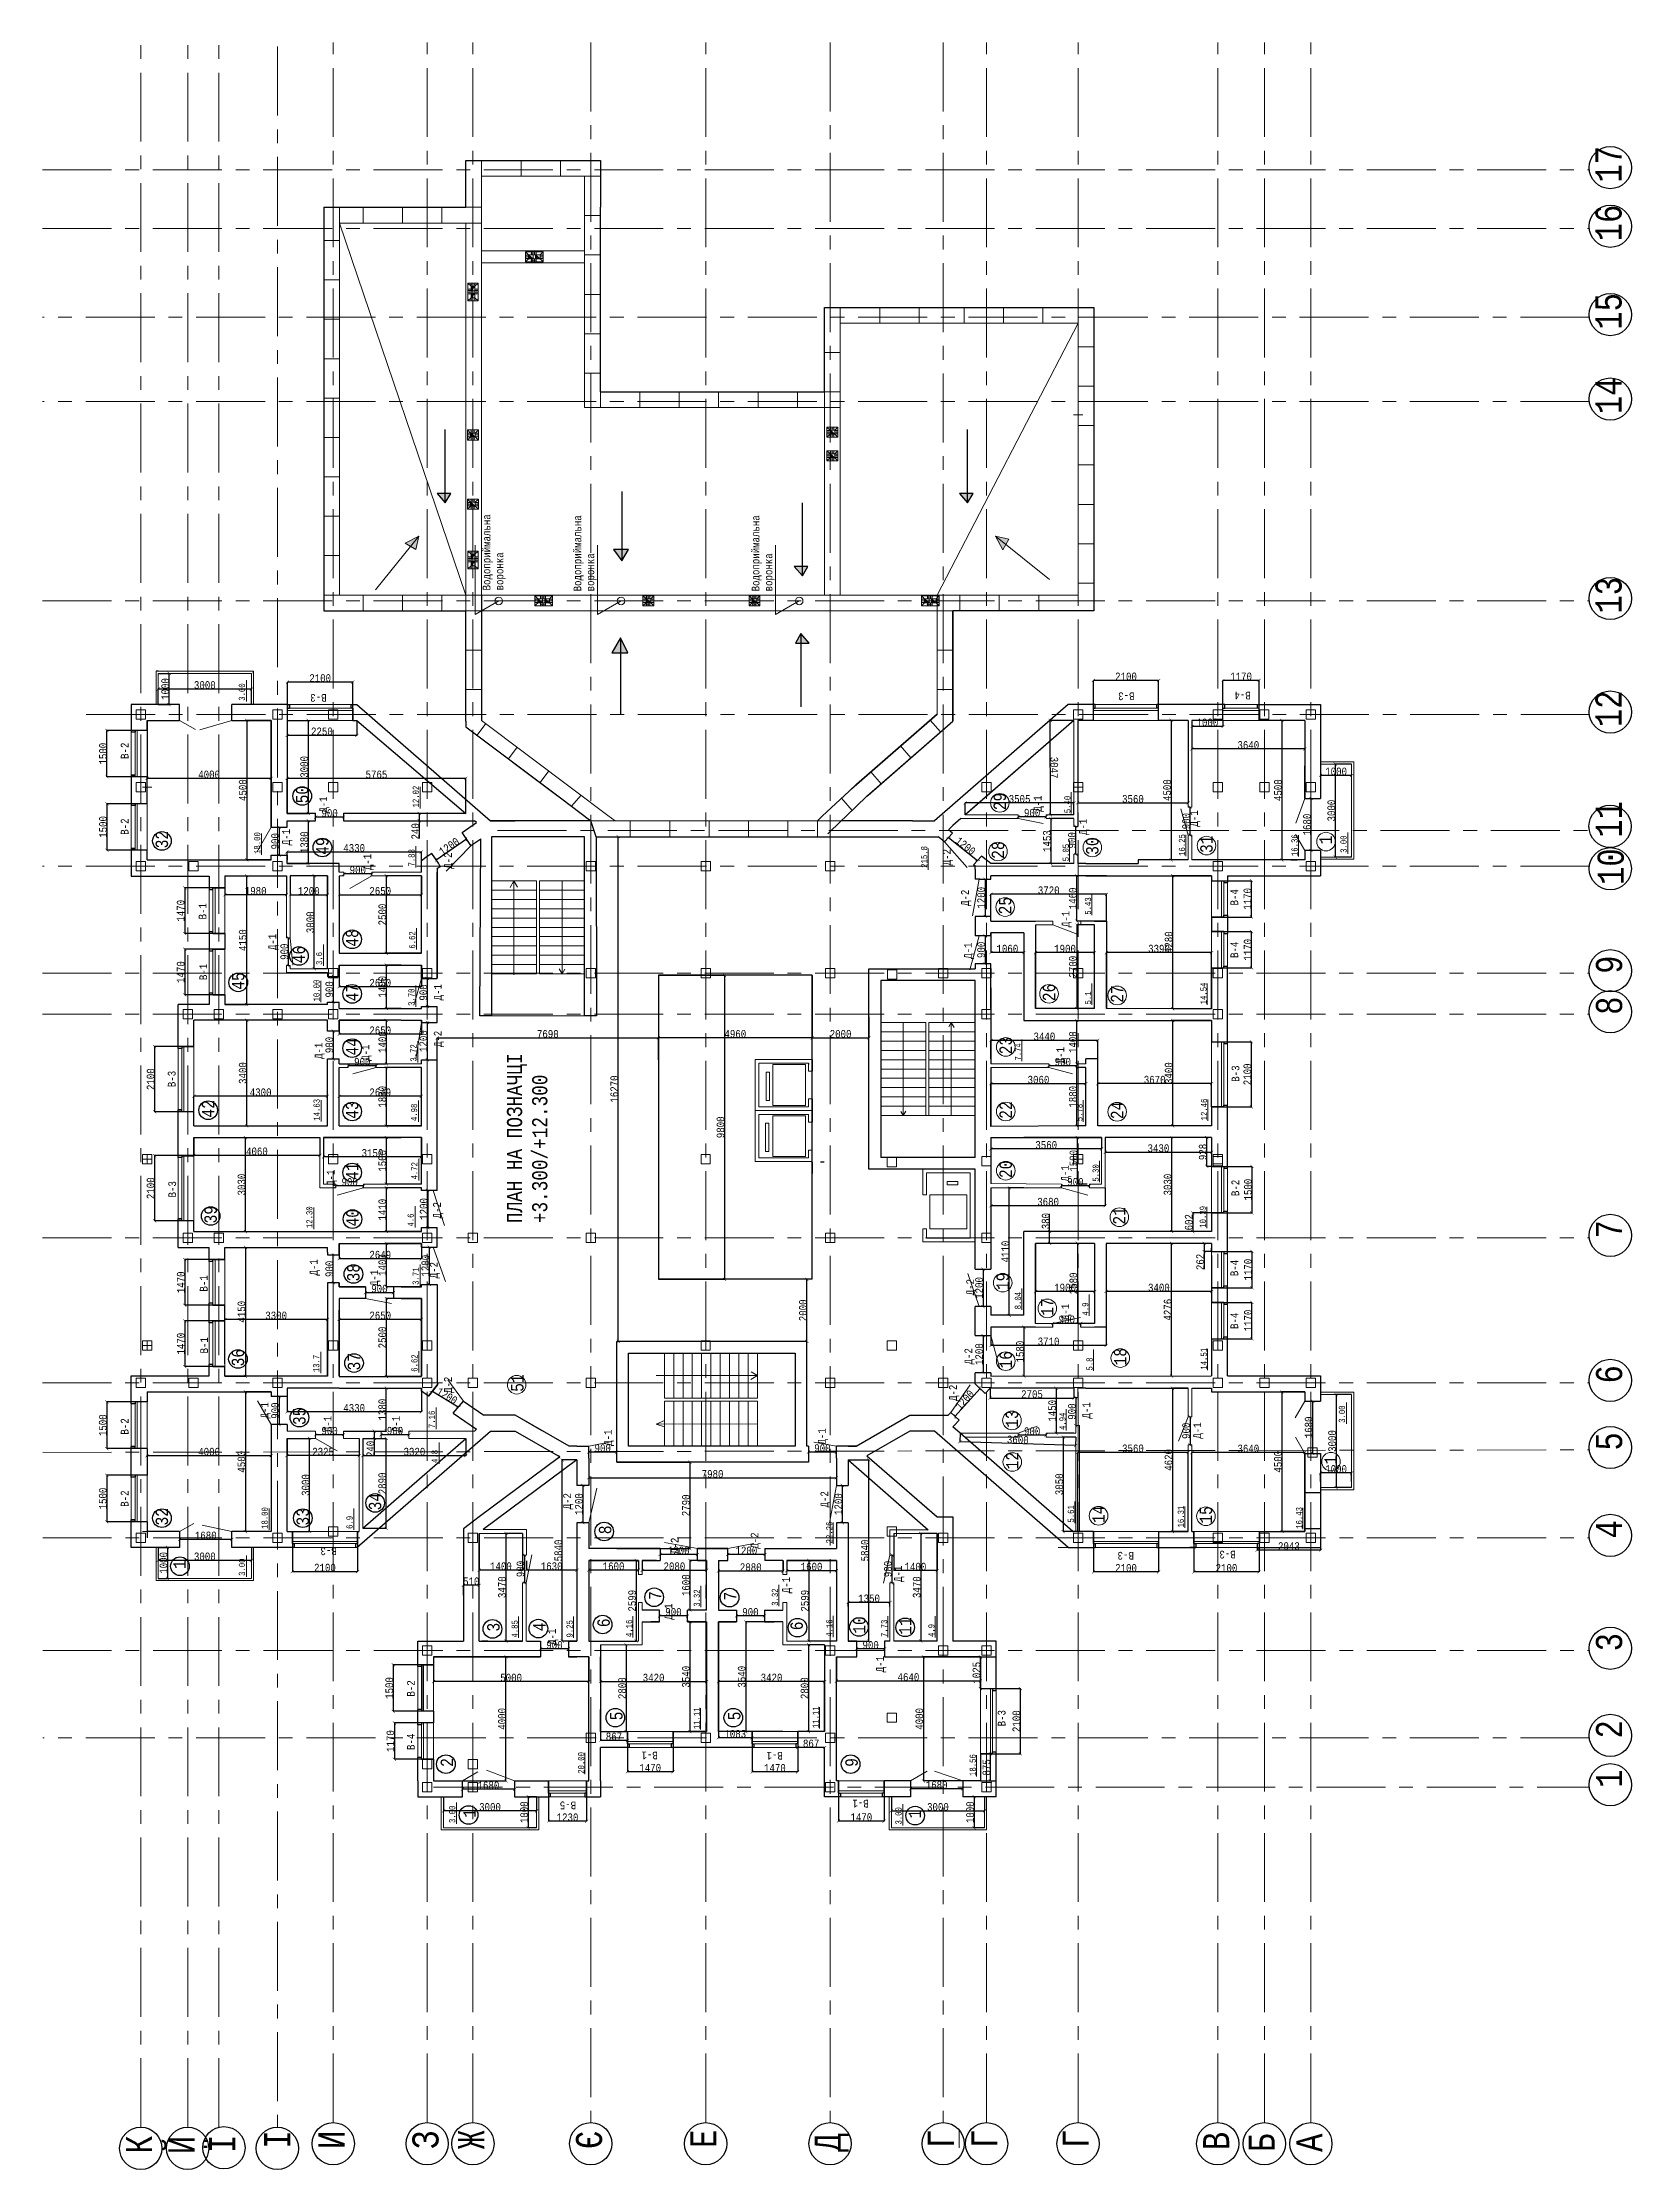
# Model space of a CAD drawing. Header units: millimetres. Extents: x -689206 to 4969298, y -1019800 to 703299.
# Drawn here: x -419859 to -368661, y -467218 to -398654 of the extents above; entities that cross this region are included whole.
import ezdxf

# ---------------------------------------------------------------- set-up
doc = ezdxf.new("R2010")
doc.units = ezdxf.units.MM
doc.linetypes.add('JIS_02_4.0', pattern=[5.5, 4, -1.5])
doc.linetypes.add('осеваяX2', pattern=[101.6, 63.5, -12.7, 12.7, -12.7])
for name, color, linetype, lineweight in [('б', 231, 'Continuous', 30), ('БАЛКОН', 7, 'Continuous', 20), ('Відомість заповнення дверних та віконних прорізів', 7, 'Continuous', 5), ('несущие', 7, 'Continuous', 30), ('ОКНА', 250, 'Continuous', 20), ('ПЕРЕГОРОДКИ', 252, 'Continuous', 9), ('РАЗМЕРЫ', 7, 'Continuous', 9), ('сваи', 7, 'JIS_02_4.0', 30), ('Слой1', 7, 'Continuous', 30), ('стены', 7, 'Continuous', 20)]:
    doc.layers.add(name, color=color, linetype=linetype, lineweight=lineweight)
for name, color, linetype in [('кровля', 211, 'Continuous'), ('сетка', 104, 'Continuous'), ('четотам', 7, 'Continuous')]:
    doc.layers.add(name, color=color, linetype=linetype)
doc.styles.add('Аннотативный', font='isocteur.ttf', dxfattribs={"width": 0.7, "height": 250})
doc.dimstyles.new('Аннотативный', dxfattribs={"dimscale": 0, "dimtxt": 250, "dimasz": 100, "dimexe": 1.25, "dimexo": 0.625, "dimtad": 1, "dimdec": 0, "dimtxsty": 'Аннотативный', "dimblk": 'ARCHTICK', "dimcen": 2.5, "dimadec": 0, "dimazin": 0, "dimtfac": 1, "dimtdec": 0, "dimtmove": 0, "dimatfit": 3, "dimfxl": 1, "dimarcsym": 0})

msp = doc.modelspace()

# ---------------------------------------------------------------- texts
at = {"layer": 'Відомість заповнення дверних та віконних прорізів', "ltscale": 50, "insert": (-404894.6, -436711.8), "char_height": 487.546, "width": 12034.477, "attachment_point": 1, "rotation": 90, "style": 'Аннотативный'}
msp.add_mtext('ПЛАН НА ПОЗНАЧЦІ \\P+3.300/+12.300', dxfattribs=at)
at = {"layer": 'РАЗМЕРЫ', "lineweight": 5, "ltscale": 35, "width": 7009.377, "attachment_point": 1, "rotation": 90, "style": 'Аннотативный'}
for s, insert, char_height in [('17', (-369819.5, -403171), 841.28), ('16', (-369819.5, -405062.5), 841.28), ('15', (-369819.5, -407910.2), 841.28), ('14', (-369819.5, -410632.6), 841.28), ('13', (-369819.5, -417062.5), 841.28), ('12', (-369819.5, -420722.4), 841.28), ('11', (-369811.6, -424285.9), 841.28), ('10', (-369749.9, -425811.7), 841.28), ('9', (-369802.7, -428675.9), 841.3), ('8', (-369802.7, -429995.8), 841.3), ('7', (-369802.7, -437205.8), 841.3), ('6', (-369802.7, -441879.7), 841.3), ('5', (-369802.7, -444043.7), 841.3), ('4', (-369802.7, -446875.9), 841.3), ('3', (-369802.7, -450515.2), 841.3), ('2', (-369802.7, -453325.9), 841.3), ('1', (-369802.7, -454915.2), 841.3), ('К', (-417170.8, -466708.3), 841.3), ('Й', (-415802.3, -466725.9), 841.3), ('Ї', (-414492.7, -466687.6), 841.3), ('І', (-412718.5, -466549.7), 841.3), ('И', (-410969.3, -466558.3), 841.3), ('З', (-407941.9, -466558.3), 841.3), ('Ж', (-406469.3, -466558.3), 841.3), ('Є', (-402671.4, -466558.3), 841.3), ('Е', (-398987, -466523), 841.3), ('Д', (-394979, -466643.3), 841.3), ('{\\LГ}', (-391334.2, -466523), 841.28), ('Г', (-389935, -466523), 841.3), ('Г', (-386987, -466523), 841.3), ('В', (-382464.7, -466597.3), 841.3), ('Б', (-381000.1, -466652.3), 841.3), ('А', (-379460.1, -466652.3), 841.3)]:
    msp.add_mtext(s, dxfattribs=dict(at, insert=insert, char_height=char_height))
at = {"layer": 'РАЗМЕРЫ', "lineweight": 20, "ltscale": 150, "attachment_point": 1, "style": 'Аннотативный'}
for s, insert, char_height, width, rotation in [('Водоприймальна воронка', (-405678.4, -416315.6), 250, 850, 90), ('Водоприймальна воронка', (-402750, -416347), 250, 850, 90), ('Водоприймальна воронка', (-397010, -416347), 250, 850, 90), ('В-3', (-384672.4, -419851.9), 250, 922.913, 180), ('В-4', (-380928.2, -419831.9), 250, 922.913, 180), ('В-3', (-410706.8, -419903.8), 250, 922.913, 180), ('В-2', (-417339, -421747.1), 250, 922.913, 90), ('50', (-411695.4, -423179.2), 401.1, 1460, 90), ('Д-1', (-410939.9, -423481.9), 250, 922.913, 90), ('Д-1', (-387919.9, -423451.9), 250, 922.913, 90), ('В-2', (-417339, -424192.1), 250, 922.913, 90), ('Д-1', (-386459.9, -424201.9), 250, 922.913, 90), ('Д-1', (-382879.9, -423931.9), 250, 922.913, 90), ('32', (-416216.3, -424629.2), 401.1, 1460, 90), ('Д-1', (-412139.9, -424531.9), 250, 922.913, 90), ('49', (-411045.4, -424839.2), 401.1, 1460, 90), ('Д-1', (-409519.9, -425331.9), 250, 922.913, 90), ('Д-2', (-406920.6, -425288.8), 250, 922.913, 90), ('Д-2', (-390850.6, -425178.8), 250, 922.913, 90), ('В-1', (-414829, -426921.2), 250, 922.913, 90), ('Д-2', (-390260.6, -426488.8), 250, 922.913, 90), ('В-4', (-381582.4, -426471.9), 250, 922.913, 90), ('Д-1', (-387019.9, -427171.9), 250, 922.913, 90), ('Д-1', (-412579.9, -427911.9), 250, 922.913, 90), ('46', (-411801.8, -428336.3), 401.1, 1460, 90), ('48', (-410085.4, -427799.2), 401.1, 1460, 90), ('Д-1', (-390166.2, -428192.9), 250, 922.913, 90), ('В-4', (-381582.4, -428161.9), 250, 922.913, 90), ('В-1', (-414806.2, -428876.6), 250, 922.913, 90), ('45', (-413757.6, -429189), 401.1, 1460, 90), ('47', (-410085.4, -429559.2), 401.1, 1460, 90), ('Д-1', (-407249.9, -429531.9), 250, 922.913, 90), ('Д-2', (-407250.6, -431036.8), 250, 922.913, 90), ('Д-1', (-411089.9, -431421.9), 250, 922.913, 90), ('44', (-410085.4, -431309.2), 401.1, 1460, 90), ('Д-1', (-409579.9, -431481.9), 250, 922.913, 90), ('Д-1', (-387189.9, -431561.9), 250, 922.913, 90), ('В-3', (-415822.6, -432328.9), 250, 922.913, 90), ('В-3', (-381544.4, -432156.1), 250, 922.913, 90), ('42', (-414725.4, -433309.2), 401.1, 1460, 90), ('43', (-410085.4, -433349.2), 401.1, 1460, 90), ('В-3', (-415807, -435885.3), 250, 922.913, 90), ('Д-1', (-410700.1, -435513.9), 250, 922.913, 90), ('41', (-410085.4, -435319.2), 401.1, 1460, 90), ('Д-1', (-387039.9, -435371.9), 250, 922.913, 90), ('В-2', (-381549.8, -435839.5), 250, 922.913, 90), ('Д-2', (-407274.1, -436558.4), 250, 922.913, 90), ('39', (-414645.4, -436719.2), 401.1, 1460, 90), ('40', (-410075.4, -436819.2), 401.1, 1460, 90), ('Д-1', (-411249.9, -438401.9), 250, 922.913, 90), ('38', (-410045.4, -438589.2), 401.1, 1460, 90), ('Д-2', (-407379.9, -438491.9), 250, 922.913, 90), ('В-4', (-381582.4, -438421.9), 250, 922.913, 90), ('В-1', (-414791.6, -438917.6), 250, 922.913, 90), ('Д-1', (-409299.9, -438741.9), 250, 922.913, 90), ('Д-2', (-390095.1, -439039.1), 250, 922.913, 90), ('Д-1', (-387029.9, -439837.8), 250, 922.913, 90), ('В-4', (-381582.4, -440121.9), 250, 922.913, 90), ('В-1', (-414779.5, -440913.2), 250, 922.913, 90), ('36', (-413765.4, -441329.2), 401.1, 1460, 90), ('Д-2', (-390150.6, -441268.8), 250, 922.913, 90), ('37', (-410025.4, -441459.2), 401.1, 1460, 90), ('Д-2', (-406920.6, -442188.8), 250, 922.913, 90), ('Д-2', (-390647.7, -442445.5), 250, 922.913, 90), ('35', (-411785.4, -443219.2), 401.1, 1460, 90), ('Д-1', (-386349.9, -443011.9), 250, 922.913, 90), ('В-2', (-417339, -443527.7), 250, 922.913, 90), ('Д-1', (-410800.1, -443451.8), 250, 922.913, 90), ('Д-1', (-408599.9, -443451.8), 250, 922.913, 90), ('Д-1', (-401769.9, -443891.9), 250, 922.913, 90), ('Д-1', (-394874.1, -443850.8), 250, 922.913, 90), ('Д-1', (-382776.9, -443661.4), 250, 922.913, 90), ('В-2', (-417339, -445855.2), 250, 922.913, 90), ('34', (-409345.4, -445969.2), 401.1, 1460, 90), ('Д-2', (-403080.6, -445938.8), 250, 922.913, 90), ('Д-2', (-394790.6, -445878.8), 250, 922.913, 90), ('32', (-416216.3, -446459.4), 401.1, 1460, 90), ('33', (-411675.4, -446459.4), 401.1, 1460, 90), ('8', (-401932.1, -446739.7), 401.1, 1460, 90), ('Д-2', (-399615, -447375.5), 250, 922.913, 90), ('Д-2', (-397040.6, -447208.8), 250, 922.913, 90), ('1', (-415646.1, -447859.9), 401.1, 1460, 90), ('В-3', (-410379, -447413.9), 250, 922.913, 180), ('В-3', (-384693.5, -447560.1), 250, 922.913, 180), ('В-3', (-381411.3, -447521.9), 250, 922.913, 180), ('Д-1', (-396029.9, -448641.9), 250, 922.913, 90), ('Д-1', (-392419.9, -448281.9), 250, 922.913, 90), ('7', (-400322.1, -448857.7), 401.1, 1460, 90), ('Д-1', (-399816.9, -449499.5), 250, 922.913, 90), ('7', (-397903.7, -448878), 401.1, 1460, 90), ('3', (-405532.1, -449877.7), 401.1, 1460, 90), ('4', (-404052.1, -449867.7), 401.1, 1460, 90), ('6', (-401982.1, -449737.7), 401.1, 1460, 90), ('6', (-395761.8, -449835.7), 401.1, 1460, 90), ('10', (-393743.3, -449948), 401.1, 1460, 90), ('11', (-392265.4, -449979.2), 401.1, 1460, 90), ('Д-1', (-403569.9, -450311.9), 250, 922.913, 90), ('Д-1', (-392999.9, -451191.9), 250, 922.913, 90), ('В-2', (-408117, -451974.1), 250, 922.913, 90), ('5', (-401572.1, -452739.7), 401.1, 1460, 90), ('5', (-397772.1, -452739.7), 401.1, 1460, 90), ('В-3', (-389080.3, -452934.7), 250, 922.913, 90), ('В-4', (-408117, -453696.9), 250, 922.913, 90), ('В-1', (-400034.6, -453998.5), 250, 922.913, 180), ('В-1', (-396006.3, -454006.5), 250, 922.913, 180), ('2', (-407032.1, -454239.7), 401.1, 1460, 90), ('9', (-393992.1, -454239.7), 401.1, 1460, 90), ('1', (-406302.1, -455877.7), 401.1, 1460, 90), ('В-5', (-402667.8, -455606.9), 250, 922.913, 180), ('В-1', (-393237.5, -455550.8), 250, 922.913, 180), ('1', (-391956.1, -455899.9), 401.1, 1460, 90)]:
    msp.add_mtext(s, dxfattribs=dict(at, insert=insert, char_height=char_height, width=width, rotation=rotation))
at = {"layer": 'РАЗМЕРЫ', "char_height": 200, "width": 656.117, "attachment_point": 1, "rotation": 90, "style": 'Аннотативный'}
for s, insert in [('3.00', (-413534.7, -419872.2)), ('12.02', (-407933.7, -423311.6)), ('18.00', (-413044.2, -424810.3)), ('3.00', (-378037.9, -424775.2)), ('7.88', (-408069.2, -425216.6)), ('215.8', (-391551.2, -425258)), ('6.62', (-408048.9, -427864.3)), ('3.6', (-411049.1, -428391.3)), ('10.00', (-411131, -429564.3)), ('3.70', (-408073.6, -429709.6)), ('3.72', (-408009.2, -431505.8)), ('14.63', (-411128.7, -433410)), ('4.98', (-407989, -433422)), ('4.72', (-407979.2, -435304)), ('12.30', (-411362.4, -436872)), ('4.6', (-408098.3, -436821.3)), ('3.71', (-407938.1, -438701.8)), ('13.7', (-411140.5, -441516.8)), ('6.62', (-407977.3, -441502.8)), ('7.16', (-407418.3, -443319.2)), ('3.00', (-378089.6, -443149.3)), ('4.8', (-407326.3, -444442.4)), ('18.00', (-412802.3, -446569.1)), ('6.9', (-410068.1, -446569.1)), ('22.26', (-394608.5, -447037.2)), ('3.00', (-413534.7, -448083.6)), ('3.32', (-398876.7, -449077.8)), ('3.32', (-396361.7, -449049.1)), ('4.85', (-404746.1, -450070.4)), ('9.25', (-402976, -450070.4)), ('4.16', (-401059.7, -450055.8)), ('4.16', (-394608.5, -450047.4)), ('7.73', (-392842.9, -450053.9)), ('4.9', (-391318.3, -450053.9)), ('11.11', (-398881.8, -453024.2)), ('11.11', (-395047.8, -452989.7)), ('20.00', (-402605.3, -454462.2)), ('18.56', (-389986.2, -454532.5)), ('3.00', (-406759.8, -456050.9)), ('3.00', (-392379.8, -456098.3))]:
    msp.add_mtext(s, dxfattribs=dict(at, insert=insert))
at = {"layer": 'РАЗМЕРЫ', "lineweight": 13, "ltscale": 150, "char_height": 401.1, "width": 1460, "attachment_point": 1, "rotation": 90, "style": 'Аннотативный'}
for s, insert in [('29', (-389215.4, -423401.1)), ('30', (-386235.4, -424839.2)), ('31', (-382555.4, -424779.2)), ('1', (-378716.1, -424499.9)), ('28', (-389275.4, -424969.2)), ('25', (-389045.4, -426759.2)), ('26', (-387630.7, -429556.8)), ('27', (-385435.4, -429609.2)), ('23', (-389025.4, -431269.2)), ('22', (-389025.4, -433349.2)), ('24', (-385435.4, -433359.2)), ('20', (-389025.4, -435259.2)), ('21', (-385365.4, -436759.2)), ('19', (-389123.6, -438868.8)), ('17', (-387685.4, -439699.2)), ('16', (-389025.4, -441399.2)), ('18', (-385335.4, -441299.2)), ('51', (-404762.3, -442149.9)), ('13', (-388825.4, -443309.2)), ('12', (-388815.4, -444649.2)), ('1', (-378556.1, -444489.9)), ('14', (-386035.4, -446382.3)), ('15', (-382575.4, -446399.2))]:
    msp.add_mtext(s, dxfattribs=dict(at, insert=insert))
at = {"layer": 'РАЗМЕРЫ', "lineweight": 5, "char_height": 200, "width": 656.117, "attachment_point": 1, "rotation": 90, "style": 'Аннотативный'}
for s, insert in [('5.40', (-386936.4, -423497.1)), ('16.25', (-383244.6, -424873.3)), ('16.36', (-379616.3, -424879.5)), ('5.05', (-386988.4, -425048.5)), ('5.43', (-386272.4, -426770.2)), ('14.54', (-382551.7, -429658)), ('5.1', (-386272.4, -429663.2)), ('7.74', (-388529, -431471.4)), ('5.78', (-386550.9, -433427.7)), ('12.46', (-382534.8, -433399.1)), ('5.30', (-386026.1, -435375.7)), ('10.39', (-382571.9, -436859.5)), ('8.04', (-388531.5, -439490.8)), ('4.9', (-386359.1, -439690.8)), ('14.51', (-382541.9, -441435.2)), ('5.8', (-386223.7, -441464.2)), ('4.94', (-387094.6, -443379.3)), ('5.61', (-386824.9, -446365.3)), ('16.31', (-383280.8, -446521.8)), ('16.43', (-379470, -446565.3))]:
    msp.add_mtext(s, dxfattribs=dict(at, insert=insert))
at = {"layer": 'РАЗМЕРЫ', "lineweight": 9, "ltscale": 150, "insert": (-412833.5, -443007.5), "char_height": 250, "width": 922.913, "attachment_point": 1, "rotation": 90, "style": 'Аннотативный'}
msp.add_mtext('Д-1', dxfattribs=at)

# ---------------------------------------------------------------- blocks, each defined once
blk = doc.blocks.new('_ArchTick')
at = {"color": 0, "linetype": 'ByBlock', "const_width": 0.15}
blk.add_lwpolyline([(-0.5, -0.5), (0.5, 0.5)], dxfattribs=at)
blk = doc.blocks.new('*D3796')
at = {"layer": 'Defpoints', "color": 0, "lineweight": 30, "transparency": 16777216}
for p in [(-411982, -443654), (-411255, -443654), (-411982, -446654)]:
    blk.add_point(p, dxfattribs=at)
at = {"layer": 'стены', "color": 0, "lineweight": -2, "transparency": 16777216}
for p, q in [((-411982, -443654), (-411254, -443654)), ((-411255, -446654), (-411255, -443654)), ((-411982, -446654), (-411254, -446654))]:
    blk.add_line(p, q, dxfattribs=at)
at = {"layer": 'стены', "color": 0, "lineweight": -2, "transparency": 16777216, "xscale": 100, "yscale": 100, "zscale": 100}
for p, rotation in [((-411255, -443654), 90), ((-411255, -446654), 270)]:
    blk.add_blockref('_ArchTick', p, dxfattribs=dict(at, rotation=rotation))
at = {"layer": 'стены', "color": 0, "lineweight": 5, "transparency": 16777216, "insert": (-411381, -445154), "char_height": 250, "attachment_point": 5, "rotation": 90, "style": 'Аннотативный'}
blk.add_mtext('3000', dxfattribs=at)
blk = doc.blocks.new('*D3797')
at = {"layer": 'Defpoints', "color": 0, "lineweight": 30, "transparency": 16777216}
for p in [(-413982, -437494), (-413982, -441644), (-413323, -441644)]:
    blk.add_point(p, dxfattribs=at)
at = {"layer": 'стены', "color": 0, "lineweight": -2, "transparency": 16777216}
for p, q in [((-413982, -437494), (-413321, -437494)), ((-413323, -437494), (-413323, -441644)), ((-413982, -441644), (-413321, -441644))]:
    blk.add_line(p, q, dxfattribs=at)
at = {"layer": 'стены', "color": 0, "lineweight": -2, "transparency": 16777216, "xscale": 100, "yscale": 100, "zscale": 100}
for p, rotation in [((-413323, -437494), 90), ((-413323, -441644), 270)]:
    blk.add_blockref('_ArchTick', p, dxfattribs=dict(at, rotation=rotation))
at = {"layer": 'стены', "color": 0, "lineweight": 5, "transparency": 16777216, "insert": (-413448, -439569), "char_height": 250, "attachment_point": 5, "rotation": 90, "style": 'Аннотативный'}
blk.add_mtext('4150', dxfattribs=at)
blk = doc.blocks.new('*D3798')
at = {"layer": 'Defpoints', "color": 0, "lineweight": 30, "transparency": 16777216}
for p in [(-414982, -433954), (-410922, -433954), (-414982, -434528)]:
    blk.add_point(p, dxfattribs=at)
at = {"layer": 'стены', "color": 0, "lineweight": -2, "transparency": 16777216}
for p, q in [((-414982, -433954), (-414982, -434529)), ((-410922, -433954), (-410922, -434529)), ((-410922, -434528), (-414982, -434528))]:
    blk.add_line(p, q, dxfattribs=at)
at = {"layer": 'стены', "color": 0, "lineweight": -2, "transparency": 16777216, "xscale": 100, "yscale": 100, "zscale": 100, "rotation": 180}
blk.add_blockref('_ArchTick', (-414982, -434528), dxfattribs=at)
at = {"layer": 'стены', "color": 0, "lineweight": -2, "transparency": 16777216, "xscale": 100, "yscale": 100, "zscale": 100}
blk.add_blockref('_ArchTick', (-410922, -434528), dxfattribs=at)
at = {"layer": 'стены', "color": 0, "lineweight": 5, "transparency": 16777216, "insert": (-412952, -434402), "char_height": 250, "attachment_point": 5, "style": 'Аннотативный'}
blk.add_mtext('4060', dxfattribs=at)
blk = doc.blocks.new('*D3799')
at = {"layer": 'Defpoints', "color": 0, "lineweight": 30, "transparency": 16777216}
for p in [(-413282, -430174), (-413282, -430174), (-413282, -433574)]:
    blk.add_point(p, dxfattribs=at)
at = {"layer": 'стены', "color": 0, "lineweight": -2, "transparency": 16777216}
for p, q in [((-413282, -430174), (-413283, -430174)), ((-413282, -433574), (-413282, -430174)), ((-413281, -433574), (-413280, -433574))]:
    blk.add_line(p, q, dxfattribs=at)
at = {"layer": 'стены', "color": 0, "lineweight": -2, "transparency": 16777216, "xscale": 100, "yscale": 100, "zscale": 100}
for p, rotation in [((-413282, -430174), 90), ((-413282, -433574), 270)]:
    blk.add_blockref('_ArchTick', p, dxfattribs=dict(at, rotation=rotation))
at = {"layer": 'стены', "color": 0, "lineweight": 5, "transparency": 16777216, "insert": (-413407, -431874), "char_height": 250, "attachment_point": 5, "rotation": 90, "style": 'Аннотативный'}
blk.add_mtext('3400', dxfattribs=at)
blk = doc.blocks.new('*D3800')
at = {"layer": 'Defpoints', "color": 0, "lineweight": 30, "transparency": 16777216}
for p in [(-408302, -428394), (-408783, -429794), (-408302, -429794)]:
    blk.add_point(p, dxfattribs=at)
at = {"layer": 'стены', "color": 0, "lineweight": -2, "transparency": 16777216}
for p, q in [((-408303, -428394), (-408784, -428394)), ((-408783, -428394), (-408783, -429794)), ((-408303, -429794), (-408784, -429794))]:
    blk.add_line(p, q, dxfattribs=at)
at = {"layer": 'стены', "color": 0, "lineweight": -2, "transparency": 16777216, "xscale": 100, "yscale": 100, "zscale": 100}
for p, rotation in [((-408783, -428394), 90), ((-408783, -429794), 270)]:
    blk.add_blockref('_ArchTick', p, dxfattribs=dict(at, rotation=rotation))
at = {"layer": 'стены', "color": 0, "lineweight": 5, "transparency": 16777216, "insert": (-408909, -429094), "char_height": 250, "attachment_point": 5, "rotation": 90, "style": 'Аннотативный'}
blk.add_mtext('1400', dxfattribs=at)
blk = doc.blocks.new('*D3801')
at = {"layer": 'Defpoints', "color": 0, "lineweight": 30, "transparency": 16777216}
for p in [(-416492, -420504), (-412492, -420504), (-416492, -422377)]:
    blk.add_point(p, dxfattribs=at)
at = {"layer": 'стены', "color": 0, "lineweight": -2, "transparency": 16777216}
for p, q in [((-416492, -420504), (-416492, -422378)), ((-412492, -420504), (-412492, -422378)), ((-412492, -422377), (-416492, -422377))]:
    blk.add_line(p, q, dxfattribs=at)
at = {"layer": 'стены', "color": 0, "lineweight": -2, "transparency": 16777216, "xscale": 100, "yscale": 100, "zscale": 100, "rotation": 180}
blk.add_blockref('_ArchTick', (-416492, -422377), dxfattribs=at)
at = {"layer": 'стены', "color": 0, "lineweight": -2, "transparency": 16777216, "xscale": 100, "yscale": 100, "zscale": 100}
blk.add_blockref('_ArchTick', (-412492, -422377), dxfattribs=at)
at = {"layer": 'стены', "color": 0, "lineweight": 5, "transparency": 16777216, "insert": (-414492, -422251), "char_height": 250, "attachment_point": 5, "style": 'Аннотативный'}
blk.add_mtext('4000', dxfattribs=at)
blk = doc.blocks.new('*D3802')
at = {"layer": 'Defpoints', "color": 0, "lineweight": 30, "transparency": 16777216}
for p in [(-411982, -422375), (-411982, -423504), (-406218, -423504)]:
    blk.add_point(p, dxfattribs=at)
at = {"layer": 'стены', "color": 0, "lineweight": -2, "transparency": 16777216}
for p, q in [((-411982, -423503), (-411982, -422374)), ((-406218, -422375), (-411982, -422375)), ((-406218, -423503), (-406218, -422374))]:
    blk.add_line(p, q, dxfattribs=at)
at = {"layer": 'стены', "color": 0, "lineweight": -2, "transparency": 16777216, "xscale": 100, "yscale": 100, "zscale": 100}
for p, rotation in [((-411982, -422375), 180.0000000000011), ((-406218, -422375), 1.119104808822158e-12)]:
    blk.add_blockref('_ArchTick', p, dxfattribs=dict(at, rotation=rotation))
at = {"layer": 'стены', "color": 0, "lineweight": 5, "transparency": 16777216, "insert": (-409100, -422250), "char_height": 250, "attachment_point": 5, "style": 'Аннотативный'}
blk.add_mtext('5765', dxfattribs=at)
blk = doc.blocks.new('*D3803')
at = {"layer": 'Defpoints', "color": 0, "lineweight": 30, "transparency": 16777216}
for p in [(-401880, -451491), (-398460, -451491), (-398460, -451491)]:
    blk.add_point(p, dxfattribs=at)
at = {"layer": 'стены', "color": 0, "lineweight": -2, "transparency": 16777216}
for p, q in [((-401880, -451490), (-401880, -451490)), ((-401880, -451491), (-398460, -451491)), ((-398460, -451490), (-398460, -451490))]:
    blk.add_line(p, q, dxfattribs=at)
at = {"layer": 'стены', "color": 0, "lineweight": -2, "transparency": 16777216, "xscale": 100, "yscale": 100, "zscale": 100, "rotation": 180}
blk.add_blockref('_ArchTick', (-401880, -451491), dxfattribs=at)
at = {"layer": 'стены', "color": 0, "lineweight": -2, "transparency": 16777216, "xscale": 100, "yscale": 100, "zscale": 100}
blk.add_blockref('_ArchTick', (-398460, -451491), dxfattribs=at)
at = {"layer": 'стены', "color": 0, "lineweight": 5, "transparency": 16777216, "insert": (-400170, -451365), "char_height": 250, "attachment_point": 5, "style": 'Аннотативный'}
blk.add_mtext('3420', dxfattribs=at)
blk = doc.blocks.new('*D3839')
at = {"layer": 'Defpoints', "color": 0, "lineweight": 30, "transparency": 16777216}
for p in [(-398460, -449564), (-399000, -453104), (-398460, -453104)]:
    blk.add_point(p, dxfattribs=at)
at = {"layer": 'стены', "color": 0, "lineweight": -2, "transparency": 16777216}
for p, q in [((-398461, -449564), (-399002, -449564)), ((-399000, -449564), (-399000, -453104)), ((-398461, -453104), (-399002, -453104))]:
    blk.add_line(p, q, dxfattribs=at)
at = {"layer": 'стены', "color": 0, "lineweight": -2, "transparency": 16777216, "xscale": 100, "yscale": 100, "zscale": 100}
for p, rotation in [((-399000, -449564), 90), ((-399000, -453104), 270)]:
    blk.add_blockref('_ArchTick', p, dxfattribs=dict(at, rotation=rotation))
at = {"layer": 'стены', "color": 0, "lineweight": 5, "transparency": 16777216, "insert": (-399126, -451334), "char_height": 250, "attachment_point": 5, "rotation": 90, "style": 'Аннотативный'}
blk.add_mtext('3540', dxfattribs=at)
blk = doc.blocks.new('*D3840')
at = {"layer": 'Defpoints', "color": 0, "lineweight": 30, "transparency": 16777216}
for p in [(-400540, -447584), (-398460, -447584), (-398460, -447902)]:
    blk.add_point(p, dxfattribs=at)
at = {"layer": 'стены', "color": 0, "lineweight": -2, "transparency": 16777216}
for p, q in [((-400540, -447585), (-400540, -447903)), ((-398460, -447585), (-398460, -447903)), ((-400540, -447902), (-398460, -447902))]:
    blk.add_line(p, q, dxfattribs=at)
at = {"layer": 'стены', "color": 0, "lineweight": -2, "transparency": 16777216, "xscale": 100, "yscale": 100, "zscale": 100, "rotation": 180}
blk.add_blockref('_ArchTick', (-400540, -447902), dxfattribs=at)
at = {"layer": 'стены', "color": 0, "lineweight": -2, "transparency": 16777216, "xscale": 100, "yscale": 100, "zscale": 100}
blk.add_blockref('_ArchTick', (-398460, -447902), dxfattribs=at)
at = {"layer": 'стены', "color": 0, "lineweight": 5, "transparency": 16777216, "insert": (-399500, -447776), "char_height": 250, "attachment_point": 5, "style": 'Аннотативный'}
blk.add_mtext('2080', dxfattribs=at)
blk = doc.blocks.new('*D3841')
at = {"layer": 'Defpoints', "color": 0, "lineweight": 30, "transparency": 16777216}
for p in [(-402260, -447584), (-400660, -447584), (-402260, -447902)]:
    blk.add_point(p, dxfattribs=at)
at = {"layer": 'стены', "color": 0, "lineweight": -2, "transparency": 16777216}
for p, q in [((-402260, -447585), (-402260, -447903)), ((-400660, -447585), (-400660, -447903)), ((-400660, -447902), (-402260, -447902))]:
    blk.add_line(p, q, dxfattribs=at)
at = {"layer": 'стены', "color": 0, "lineweight": -2, "transparency": 16777216, "xscale": 100, "yscale": 100, "zscale": 100, "rotation": 180}
blk.add_blockref('_ArchTick', (-402260, -447902), dxfattribs=at)
at = {"layer": 'стены', "color": 0, "lineweight": -2, "transparency": 16777216, "xscale": 100, "yscale": 100, "zscale": 100}
blk.add_blockref('_ArchTick', (-400660, -447902), dxfattribs=at)
at = {"layer": 'стены', "color": 0, "transparency": 16777216, "insert": (-401460, -447776), "char_height": 250, "attachment_point": 5, "style": 'Аннотативный'}
blk.add_mtext('1600', dxfattribs=at)
blk = doc.blocks.new('*D3842')
at = {"layer": 'Defpoints', "color": 0, "lineweight": 30, "transparency": 16777216}
for p in [(-402260, -447584), (-402260, -450183), (-400734, -450183)]:
    blk.add_point(p, dxfattribs=at)
at = {"layer": 'стены', "color": 0, "lineweight": -2, "transparency": 16777216}
for p, q in [((-402260, -447584), (-400733, -447584)), ((-400734, -447584), (-400734, -450183)), ((-402260, -450183), (-400733, -450183))]:
    blk.add_line(p, q, dxfattribs=at)
at = {"layer": 'стены', "color": 0, "lineweight": -2, "transparency": 16777216, "xscale": 100, "yscale": 100, "zscale": 100}
for p, rotation in [((-400734, -447584), 90), ((-400734, -450183), 270)]:
    blk.add_blockref('_ArchTick', p, dxfattribs=dict(at, rotation=rotation))
at = {"layer": 'стены', "color": 0, "transparency": 16777216, "insert": (-400860, -448884), "char_height": 250, "attachment_point": 5, "rotation": 90, "style": 'Аннотативный'}
blk.add_mtext('2599', dxfattribs=at)
blk = doc.blocks.new('*D3843')
at = {"layer": 'Defpoints', "color": 0, "lineweight": 30, "transparency": 16777216}
for p in [(-401056, -450304), (-401056, -453104), (-401056, -453104)]:
    blk.add_point(p, dxfattribs=at)
at = {"layer": 'стены', "color": 0, "lineweight": -2, "transparency": 16777216}
for p, q in [((-401056, -450304), (-401057, -450304)), ((-401056, -450304), (-401056, -453104)), ((-401056, -453104), (-401057, -453104))]:
    blk.add_line(p, q, dxfattribs=at)
at = {"layer": 'стены', "color": 0, "lineweight": -2, "transparency": 16777216, "xscale": 100, "yscale": 100, "zscale": 100}
for p, rotation in [((-401056, -450304), 90), ((-401056, -453104), 270)]:
    blk.add_blockref('_ArchTick', p, dxfattribs=dict(at, rotation=rotation))
at = {"layer": 'стены', "color": 0, "lineweight": 5, "transparency": 16777216, "insert": (-401181, -451704), "char_height": 250, "attachment_point": 5, "rotation": 90, "style": 'Аннотативный'}
blk.add_mtext('2800', dxfattribs=at)
blk = doc.blocks.new('*D3844')
at = {"layer": 'Defpoints', "color": 0, "lineweight": 30, "transparency": 16777216}
for p in [(-396000, -449564), (-397202, -453104), (-396000, -453104)]:
    blk.add_point(p, dxfattribs=at)
at = {"layer": 'стены', "color": 0, "lineweight": -2, "transparency": 16777216}
for p, q in [((-396001, -449564), (-397203, -449564)), ((-397202, -449564), (-397202, -453104)), ((-396001, -453104), (-397203, -453104))]:
    blk.add_line(p, q, dxfattribs=at)
at = {"layer": 'стены', "color": 0, "lineweight": -2, "transparency": 16777216, "xscale": 100, "yscale": 100, "zscale": 100}
for p, rotation in [((-397202, -449564), 90), ((-397202, -453104), 270)]:
    blk.add_blockref('_ArchTick', p, dxfattribs=dict(at, rotation=rotation))
at = {"layer": 'стены', "color": 0, "lineweight": 5, "transparency": 16777216, "insert": (-397328, -451334), "char_height": 250, "attachment_point": 5, "rotation": 90, "style": 'Аннотативный'}
blk.add_mtext('3540', dxfattribs=at)
blk = doc.blocks.new('*D3845')
at = {"layer": 'Defpoints', "color": 0, "lineweight": 30, "transparency": 16777216}
for p in [(-394660, -450304), (-395177, -453104), (-394660, -453104)]:
    blk.add_point(p, dxfattribs=at)
at = {"layer": 'стены', "color": 0, "lineweight": -2, "transparency": 16777216}
for p, q in [((-394661, -450304), (-395178, -450304)), ((-395177, -450304), (-395177, -453104)), ((-394661, -453104), (-395178, -453104))]:
    blk.add_line(p, q, dxfattribs=at)
at = {"layer": 'стены', "color": 0, "lineweight": -2, "transparency": 16777216, "xscale": 100, "yscale": 100, "zscale": 100}
for p, rotation in [((-395177, -450304), 90), ((-395177, -453104), 270)]:
    blk.add_blockref('_ArchTick', p, dxfattribs=dict(at, rotation=rotation))
at = {"layer": 'стены', "color": 0, "lineweight": 5, "transparency": 16777216, "insert": (-395303, -451704), "char_height": 250, "attachment_point": 5, "rotation": 90, "style": 'Аннотативный'}
blk.add_mtext('2800', dxfattribs=at)
blk = doc.blocks.new('*D3846')
at = {"layer": 'Defpoints', "color": 0, "lineweight": 30, "transparency": 16777216}
for p in [(-398080, -447584), (-396000, -447584), (-398080, -447930)]:
    blk.add_point(p, dxfattribs=at)
at = {"layer": 'стены', "color": 0, "lineweight": -2, "transparency": 16777216}
for p, q in [((-398080, -447585), (-398080, -447931)), ((-396000, -447585), (-396000, -447931)), ((-396000, -447930), (-398080, -447930))]:
    blk.add_line(p, q, dxfattribs=at)
at = {"layer": 'стены', "color": 0, "lineweight": -2, "transparency": 16777216, "xscale": 100, "yscale": 100, "zscale": 100, "rotation": 180}
blk.add_blockref('_ArchTick', (-398080, -447930), dxfattribs=at)
at = {"layer": 'стены', "color": 0, "lineweight": -2, "transparency": 16777216, "xscale": 100, "yscale": 100, "zscale": 100}
blk.add_blockref('_ArchTick', (-396000, -447930), dxfattribs=at)
at = {"layer": 'стены', "color": 0, "lineweight": 5, "transparency": 16777216, "insert": (-397040, -447804), "char_height": 250, "attachment_point": 5, "style": 'Аннотативный'}
blk.add_mtext('2080', dxfattribs=at)
blk = doc.blocks.new('*D3847')
at = {"layer": 'Defpoints', "color": 0, "lineweight": 30, "transparency": 16777216}
for p in [(-394280, -447584), (-395169, -450183), (-394280, -450183)]:
    blk.add_point(p, dxfattribs=at)
at = {"layer": 'стены', "color": 0, "lineweight": -2, "transparency": 16777216}
for p, q in [((-394281, -447584), (-395170, -447584)), ((-395169, -447584), (-395169, -450183)), ((-394281, -450183), (-395170, -450183))]:
    blk.add_line(p, q, dxfattribs=at)
at = {"layer": 'стены', "color": 0, "lineweight": -2, "transparency": 16777216, "xscale": 100, "yscale": 100, "zscale": 100}
for p, rotation in [((-395169, -447584), 90), ((-395169, -450183), 270)]:
    blk.add_blockref('_ArchTick', p, dxfattribs=dict(at, rotation=rotation))
at = {"layer": 'стены', "color": 0, "lineweight": 5, "transparency": 16777216, "insert": (-395295, -448884), "char_height": 250, "attachment_point": 5, "rotation": 90, "style": 'Аннотативный'}
blk.add_mtext('2599', dxfattribs=at)
blk = doc.blocks.new('*D3848')
at = {"layer": 'Defpoints', "color": 0, "lineweight": 30, "transparency": 16777216}
for p in [(-395880, -447584), (-394280, -447584), (-394280, -447914)]:
    blk.add_point(p, dxfattribs=at)
at = {"layer": 'стены', "color": 0, "lineweight": -2, "transparency": 16777216}
for p, q in [((-395880, -447585), (-395880, -447915)), ((-394280, -447585), (-394280, -447915)), ((-395880, -447914), (-394280, -447914))]:
    blk.add_line(p, q, dxfattribs=at)
at = {"layer": 'стены', "color": 0, "lineweight": -2, "transparency": 16777216, "xscale": 100, "yscale": 100, "zscale": 100, "rotation": 180}
blk.add_blockref('_ArchTick', (-395880, -447914), dxfattribs=at)
at = {"layer": 'стены', "color": 0, "lineweight": -2, "transparency": 16777216, "xscale": 100, "yscale": 100, "zscale": 100}
blk.add_blockref('_ArchTick', (-394280, -447914), dxfattribs=at)
at = {"layer": 'стены', "color": 0, "lineweight": 5, "transparency": 16777216, "insert": (-395080, -447788), "char_height": 250, "attachment_point": 5, "style": 'Аннотативный'}
blk.add_mtext('1600', dxfattribs=at)
blk = doc.blocks.new('*D3849')
at = {"layer": 'Defpoints', "color": 0, "lineweight": 30, "transparency": 16777216}
for p in [(-386504, -444102), (-386504, -446654), (-382944, -446654)]:
    blk.add_point(p, dxfattribs=at)
at = {"layer": 'стены', "color": 0, "lineweight": -2, "transparency": 16777216}
for p, q in [((-386504, -446653), (-386504, -444101)), ((-382944, -444102), (-386504, -444102)), ((-382944, -446653), (-382944, -444101))]:
    blk.add_line(p, q, dxfattribs=at)
at = {"layer": 'стены', "color": 0, "lineweight": -2, "transparency": 16777216, "xscale": 100, "yscale": 100, "zscale": 100, "rotation": 180}
blk.add_blockref('_ArchTick', (-386504, -444102), dxfattribs=at)
at = {"layer": 'стены', "color": 0, "lineweight": -2, "transparency": 16777216, "xscale": 100, "yscale": 100, "zscale": 100}
blk.add_blockref('_ArchTick', (-382944, -444102), dxfattribs=at)
at = {"layer": 'стены', "color": 0, "lineweight": 5, "transparency": 16777216, "insert": (-384724, -443976), "char_height": 250, "attachment_point": 5, "style": 'Аннотативный'}
blk.add_mtext('3560', dxfattribs=at)
blk = doc.blocks.new('*D3850')
at = {"layer": 'Defpoints', "color": 0, "lineweight": 30, "transparency": 16777216}
for p in [(-382944, -442034), (-383451, -446654), (-382944, -446654)]:
    blk.add_point(p, dxfattribs=at)
at = {"layer": 'стены', "color": 0, "lineweight": -2, "transparency": 16777216}
for p, q in [((-382945, -442034), (-383452, -442034)), ((-383451, -442034), (-383451, -446654)), ((-382945, -446654), (-383452, -446654))]:
    blk.add_line(p, q, dxfattribs=at)
at = {"layer": 'стены', "color": 0, "lineweight": -2, "transparency": 16777216, "xscale": 100, "yscale": 100, "zscale": 100}
for p, rotation in [((-383451, -442034), 90), ((-383451, -446654), 270)]:
    blk.add_blockref('_ArchTick', p, dxfattribs=dict(at, rotation=rotation))
at = {"layer": 'стены', "color": 0, "lineweight": 5, "transparency": 16777216, "insert": (-383577, -444344), "char_height": 250, "attachment_point": 5, "rotation": 90, "style": 'Аннотативный'}
blk.add_mtext('4620', dxfattribs=at)
blk = doc.blocks.new('*D3851')
at = {"layer": 'Defpoints', "color": 0, "lineweight": 30, "transparency": 16777216}
for p in [(-379188, -442154), (-379924, -446654), (-379188, -446654)]:
    blk.add_point(p, dxfattribs=at)
at = {"layer": 'стены', "color": 0, "lineweight": -2, "transparency": 16777216}
for p, q in [((-379189, -442154), (-379925, -442154)), ((-379924, -442154), (-379924, -446654)), ((-379189, -446654), (-379925, -446654))]:
    blk.add_line(p, q, dxfattribs=at)
at = {"layer": 'стены', "color": 0, "lineweight": -2, "transparency": 16777216, "xscale": 100, "yscale": 100, "zscale": 100}
for p, rotation in [((-379924, -442154), 90), ((-379924, -446654), 270)]:
    blk.add_blockref('_ArchTick', p, dxfattribs=dict(at, rotation=rotation))
at = {"layer": 'стены', "color": 0, "lineweight": 5, "transparency": 16777216, "insert": (-380050, -444404), "char_height": 250, "attachment_point": 5, "rotation": 90, "style": 'Аннотативный'}
blk.add_mtext('4500', dxfattribs=at)
blk = doc.blocks.new('*D3852')
at = {"layer": 'Defpoints', "color": 0, "lineweight": 30, "transparency": 16777216}
for p in [(-383478, -437364), (-383478, -437364), (-383478, -441639)]:
    blk.add_point(p, dxfattribs=at)
at = {"layer": 'стены', "color": 0, "lineweight": -2, "transparency": 16777216}
for p, q in [((-383479, -437364), (-383479, -437364)), ((-383478, -441639), (-383478, -437364)), ((-383477, -441639), (-383477, -441639))]:
    blk.add_line(p, q, dxfattribs=at)
at = {"layer": 'стены', "color": 0, "lineweight": -2, "transparency": 16777216, "xscale": 100, "yscale": 100, "zscale": 100}
for p, rotation in [((-383478, -437364), 90), ((-383478, -441639), 270)]:
    blk.add_blockref('_ArchTick', p, dxfattribs=dict(at, rotation=rotation))
at = {"layer": 'стены', "color": 0, "lineweight": 5, "transparency": 16777216, "insert": (-383604, -439502), "char_height": 250, "attachment_point": 5, "rotation": 90, "style": 'Аннотативный'}
blk.add_mtext('4276', dxfattribs=at)
blk = doc.blocks.new('*D3853')
at = {"layer": 'Defpoints', "color": 0, "lineweight": 30, "transparency": 16777216}
for p in [(-386513, -433954), (-386201, -433954), (-386201, -435454)]:
    blk.add_point(p, dxfattribs=at)
at = {"layer": 'стены', "color": 0, "lineweight": -2, "transparency": 16777216}
for p, q in [((-386201, -433954), (-386514, -433954)), ((-386513, -435454), (-386513, -433954)), ((-386201, -435454), (-386514, -435454))]:
    blk.add_line(p, q, dxfattribs=at)
at = {"layer": 'стены', "color": 0, "lineweight": -2, "transparency": 16777216, "xscale": 100, "yscale": 100, "zscale": 100}
for p, rotation in [((-386513, -433954), 90), ((-386513, -435454), 270)]:
    blk.add_blockref('_ArchTick', p, dxfattribs=dict(at, rotation=rotation))
at = {"layer": 'стены', "color": 0, "lineweight": 5, "transparency": 16777216, "insert": (-386638, -434704), "char_height": 250, "attachment_point": 5, "rotation": 90, "style": 'Аннотативный'}
blk.add_mtext('1500', dxfattribs=at)
blk = doc.blocks.new('*D3854')
at = {"layer": 'Defpoints', "color": 0, "lineweight": 30, "transparency": 16777216}
for p in [(-385618, -433954), (-382188, -433954), (-382188, -434424)]:
    blk.add_point(p, dxfattribs=at)
at = {"layer": 'стены', "color": 0, "lineweight": -2, "transparency": 16777216}
for p, q in [((-385618, -433954), (-385618, -434425)), ((-382188, -433954), (-382188, -434425)), ((-385618, -434424), (-382188, -434424))]:
    blk.add_line(p, q, dxfattribs=at)
at = {"layer": 'стены', "color": 0, "lineweight": -2, "transparency": 16777216, "xscale": 100, "yscale": 100, "zscale": 100, "rotation": 180}
blk.add_blockref('_ArchTick', (-385618, -434424), dxfattribs=at)
at = {"layer": 'стены', "color": 0, "lineweight": -2, "transparency": 16777216, "xscale": 100, "yscale": 100, "zscale": 100}
blk.add_blockref('_ArchTick', (-382188, -434424), dxfattribs=at)
at = {"layer": 'стены', "color": 0, "lineweight": 5, "transparency": 16777216, "insert": (-383903, -434298), "char_height": 250, "attachment_point": 5, "style": 'Аннотативный'}
blk.add_mtext('3430', dxfattribs=at)
blk = doc.blocks.new('*D3855')
at = {"layer": 'Defpoints', "color": 0, "lineweight": 30, "transparency": 16777216}
for p in [(-386530, -431699), (-386238, -431699), (-386238, -433579)]:
    blk.add_point(p, dxfattribs=at)
at = {"layer": 'стены', "color": 0, "lineweight": -2, "transparency": 16777216}
for p, q in [((-386239, -431699), (-386532, -431699)), ((-386530, -433579), (-386530, -431699)), ((-386239, -433579), (-386532, -433579))]:
    blk.add_line(p, q, dxfattribs=at)
at = {"layer": 'стены', "color": 0, "lineweight": -2, "transparency": 16777216, "xscale": 100, "yscale": 100, "zscale": 100}
for p, rotation in [((-386530, -431699), 90), ((-386530, -433579), 270)]:
    blk.add_blockref('_ArchTick', p, dxfattribs=dict(at, rotation=rotation))
at = {"layer": 'стены', "color": 0, "lineweight": 5, "transparency": 16777216, "insert": (-386656, -432639), "char_height": 250, "attachment_point": 5, "rotation": 90, "style": 'Аннотативный'}
blk.add_mtext('1880', dxfattribs=at)
blk = doc.blocks.new('*D3856')
at = {"layer": 'Defpoints', "color": 0, "lineweight": 30, "transparency": 16777216}
for p in [(-386534, -430178), (-386534, -430178), (-386534, -431579)]:
    blk.add_point(p, dxfattribs=at)
at = {"layer": 'стены', "color": 0, "lineweight": -2, "transparency": 16777216}
for p, q in [((-386534, -431579), (-386534, -430178)), ((-386533, -430178), (-386532, -430178)), ((-386533, -431579), (-386532, -431579))]:
    blk.add_line(p, q, dxfattribs=at)
at = {"layer": 'стены', "color": 0, "lineweight": -2, "transparency": 16777216, "xscale": 100, "yscale": 100, "zscale": 100}
for p, rotation in [((-386534, -430178), 90), ((-386534, -431579), 270)]:
    blk.add_blockref('_ArchTick', p, dxfattribs=dict(at, rotation=rotation))
at = {"layer": 'стены', "color": 0, "lineweight": 5, "transparency": 16777216, "insert": (-386659, -430878), "char_height": 250, "attachment_point": 5, "rotation": 90, "style": 'Аннотативный'}
blk.add_mtext('1400', dxfattribs=at)
blk = doc.blocks.new('*D3857')
at = {"layer": 'Defpoints', "color": 0, "lineweight": 30, "transparency": 16777216}
for p in [(-390130, -423164), (-390130, -423551), (-386624, -423551)]:
    blk.add_point(p, dxfattribs=at)
at = {"layer": 'стены', "color": 0, "lineweight": -2, "transparency": 16777216}
for p, q in [((-390130, -423550), (-390130, -423163)), ((-386624, -423164), (-390130, -423164)), ((-386624, -423550), (-386624, -423163))]:
    blk.add_line(p, q, dxfattribs=at)
at = {"layer": 'стены', "color": 0, "lineweight": -2, "transparency": 16777216, "xscale": 100, "yscale": 100, "zscale": 100, "rotation": 180}
blk.add_blockref('_ArchTick', (-390130, -423164), dxfattribs=at)
at = {"layer": 'стены', "color": 0, "lineweight": -2, "transparency": 16777216, "xscale": 100, "yscale": 100, "zscale": 100}
blk.add_blockref('_ArchTick', (-386624, -423164), dxfattribs=at)
at = {"layer": 'стены', "color": 0, "lineweight": 5, "transparency": 16777216, "insert": (-388377, -423038), "char_height": 250, "attachment_point": 5, "style": 'Аннотативный'}
blk.add_mtext('3505', dxfattribs=at)
blk = doc.blocks.new('*D3804')
at = {"layer": 'Defpoints', "color": 0, "lineweight": 30, "transparency": 16777216}
for p in [(-387391, -420506), (-386631, -420504), (-386624, -423551)]:
    blk.add_point(p, dxfattribs=at)
at = {"layer": 'стены', "color": 0, "lineweight": -2, "transparency": 16777216}
for p, q in [((-386632, -420504), (-387393, -420506)), ((-387384, -423553), (-387391, -420506)), ((-386625, -423551), (-387386, -423553))]:
    blk.add_line(p, q, dxfattribs=at)
at = {"layer": 'стены', "color": 0, "lineweight": -2, "transparency": 16777216, "xscale": 100, "yscale": 100, "zscale": 100}
for p, rotation in [((-387391, -420506), 90.13063171009019), ((-387384, -423553), 270.1306317100902)]:
    blk.add_blockref('_ArchTick', p, dxfattribs=dict(at, rotation=rotation))
at = {"layer": 'стены', "color": 0, "lineweight": 5, "transparency": 16777216, "insert": (-387262, -422028), "char_height": 250, "attachment_point": 5, "rotation": 270.13063, "style": 'Аннотативный'}
blk.add_mtext('3047', dxfattribs=at)
blk = doc.blocks.new('*D3805')
at = {"layer": 'Defpoints', "color": 0, "lineweight": 30, "transparency": 16777216}
for p in [(-386624, -423671), (-387368, -425124), (-386624, -425124)]:
    blk.add_point(p, dxfattribs=at)
at = {"layer": 'стены', "color": 0, "lineweight": -2, "transparency": 16777216}
for p, q in [((-386625, -423671), (-387369, -423671)), ((-387368, -423671), (-387368, -425124)), ((-386625, -425124), (-387369, -425124))]:
    blk.add_line(p, q, dxfattribs=at)
at = {"layer": 'стены', "color": 0, "lineweight": -2, "transparency": 16777216, "xscale": 100, "yscale": 100, "zscale": 100}
for p, rotation in [((-387368, -423671), 90), ((-387368, -425124), 270)]:
    blk.add_blockref('_ArchTick', p, dxfattribs=dict(at, rotation=rotation))
at = {"layer": 'стены', "color": 0, "lineweight": 5, "transparency": 16777216, "insert": (-387494, -424397), "char_height": 250, "attachment_point": 5, "rotation": 90, "style": 'Аннотативный'}
blk.add_mtext('1453', dxfattribs=at)
blk = doc.blocks.new('*D3806')
at = {"layer": 'Defpoints', "color": 0, "lineweight": 30, "transparency": 16777216}
for p in [(-386504, -420504), (-382944, -420504), (-382944, -423164)]:
    blk.add_point(p, dxfattribs=at)
at = {"layer": 'стены', "color": 0, "lineweight": -2, "transparency": 16777216}
for p, q in [((-386504, -420504), (-386504, -423165)), ((-382944, -420504), (-382944, -423165)), ((-386504, -423164), (-382944, -423164))]:
    blk.add_line(p, q, dxfattribs=at)
at = {"layer": 'стены', "color": 0, "lineweight": -2, "transparency": 16777216, "xscale": 100, "yscale": 100, "zscale": 100, "rotation": 180}
blk.add_blockref('_ArchTick', (-386504, -423164), dxfattribs=at)
at = {"layer": 'стены', "color": 0, "lineweight": -2, "transparency": 16777216, "xscale": 100, "yscale": 100, "zscale": 100}
blk.add_blockref('_ArchTick', (-382944, -423164), dxfattribs=at)
at = {"layer": 'стены', "color": 0, "lineweight": 5, "transparency": 16777216, "insert": (-384724, -423038), "char_height": 250, "attachment_point": 5, "style": 'Аннотативный'}
blk.add_mtext('3560', dxfattribs=at)
blk = doc.blocks.new('*D3807')
at = {"layer": 'Defpoints', "color": 0, "lineweight": 30, "transparency": 16777216}
for p in [(-382944, -420504), (-383496, -425004), (-382944, -425004)]:
    blk.add_point(p, dxfattribs=at)
at = {"layer": 'стены', "color": 0, "lineweight": -2, "transparency": 16777216}
for p, q in [((-382945, -420504), (-383497, -420504)), ((-383496, -420504), (-383496, -425004)), ((-382945, -425004), (-383497, -425004))]:
    blk.add_line(p, q, dxfattribs=at)
at = {"layer": 'стены', "color": 0, "lineweight": -2, "transparency": 16777216, "xscale": 100, "yscale": 100, "zscale": 100}
for p, rotation in [((-383496, -420504), 90), ((-383496, -425004), 270)]:
    blk.add_blockref('_ArchTick', p, dxfattribs=dict(at, rotation=rotation))
at = {"layer": 'стены', "color": 0, "lineweight": 5, "transparency": 16777216, "insert": (-383622, -422754), "char_height": 250, "attachment_point": 5, "rotation": 90, "style": 'Аннотативный'}
blk.add_mtext('4500', dxfattribs=at)
blk = doc.blocks.new('*D3808')
at = {"layer": 'Defpoints', "color": 0, "lineweight": 30, "transparency": 16777216}
for p in [(-387028, -435510), (-387028, -435514), (-386128, -435514)]:
    blk.add_point(p, dxfattribs=at)
at = {"layer": 'стены', "color": 0, "lineweight": -2, "transparency": 16777216}
for p, q in [((-387028, -435513), (-387028, -435509)), ((-386128, -435510), (-387028, -435510)), ((-386128, -435513), (-386128, -435509))]:
    blk.add_line(p, q, dxfattribs=at)
at = {"layer": 'стены', "color": 0, "lineweight": -2, "transparency": 16777216, "xscale": 100, "yscale": 100, "zscale": 100, "rotation": 180}
blk.add_blockref('_ArchTick', (-387028, -435510), dxfattribs=at)
at = {"layer": 'стены', "color": 0, "lineweight": -2, "transparency": 16777216, "xscale": 100, "yscale": 100, "zscale": 100}
blk.add_blockref('_ArchTick', (-386128, -435510), dxfattribs=at)
at = {"layer": 'стены', "color": 0, "lineweight": 5, "transparency": 16777216, "insert": (-386578, -435385), "char_height": 250, "attachment_point": 5, "style": 'Аннотативный'}
blk.add_mtext('900', dxfattribs=at)
blk = doc.blocks.new('*D3809')
at = {"layer": 'Defpoints', "color": 0, "lineweight": 30, "transparency": 16777216}
for p in [(-387434, -431639), (-387434, -431639), (-386534, -431639)]:
    blk.add_point(p, dxfattribs=at)
at = {"layer": 'стены', "color": 0, "lineweight": -2, "transparency": 16777216}
for p, q in [((-387434, -431638), (-387434, -431638)), ((-386534, -431639), (-387434, -431639)), ((-386534, -431638), (-386534, -431638))]:
    blk.add_line(p, q, dxfattribs=at)
at = {"layer": 'стены', "color": 0, "lineweight": -2, "transparency": 16777216, "xscale": 100, "yscale": 100, "zscale": 100, "rotation": 180}
blk.add_blockref('_ArchTick', (-387434, -431639), dxfattribs=at)
at = {"layer": 'стены', "color": 0, "lineweight": -2, "transparency": 16777216, "xscale": 100, "yscale": 100, "zscale": 100}
blk.add_blockref('_ArchTick', (-386534, -431639), dxfattribs=at)
at = {"layer": 'стены', "color": 0, "lineweight": 5, "transparency": 16777216, "insert": (-386984, -431513), "char_height": 250, "attachment_point": 5, "style": 'Аннотативный'}
blk.add_mtext('900', dxfattribs=at)
blk = doc.blocks.new('*D3810')
at = {"layer": 'Defpoints', "color": 0, "lineweight": 30, "transparency": 16777216}
for p in [(-388422, -443547), (-388422, -443547), (-387522, -443547)]:
    blk.add_point(p, dxfattribs=at)
at = {"layer": 'стены', "color": 0, "lineweight": -2, "transparency": 16777216}
for p, q in [((-388422, -443547), (-388422, -443546)), ((-387522, -443547), (-388422, -443547)), ((-387522, -443547), (-387522, -443546))]:
    blk.add_line(p, q, dxfattribs=at)
at = {"layer": 'стены', "color": 0, "lineweight": -2, "transparency": 16777216, "xscale": 100, "yscale": 100, "zscale": 100, "rotation": 180}
blk.add_blockref('_ArchTick', (-388422, -443547), dxfattribs=at)
at = {"layer": 'стены', "color": 0, "lineweight": -2, "transparency": 16777216, "xscale": 100, "yscale": 100, "zscale": 100}
blk.add_blockref('_ArchTick', (-387522, -443547), dxfattribs=at)
at = {"layer": 'стены', "color": 0, "lineweight": 5, "transparency": 16777216, "insert": (-387972, -443422), "char_height": 250, "attachment_point": 5, "style": 'Аннотативный'}
blk.add_mtext('900', dxfattribs=at)
blk = doc.blocks.new('*D3811')
at = {"layer": 'Defpoints', "color": 0, "lineweight": 30, "transparency": 16777216}
for p in [(-382884, -442956), (-382884, -443856), (-382884, -443856)]:
    blk.add_point(p, dxfattribs=at)
at = {"layer": 'стены', "color": 0, "lineweight": -2, "transparency": 16777216}
for p, q in [((-382885, -442956), (-382885, -442956)), ((-382884, -442956), (-382884, -443856)), ((-382885, -443856), (-382885, -443856))]:
    blk.add_line(p, q, dxfattribs=at)
at = {"layer": 'стены', "color": 0, "lineweight": -2, "transparency": 16777216, "xscale": 100, "yscale": 100, "zscale": 100}
for p, rotation in [((-382884, -442956), 90), ((-382884, -443856), 270)]:
    blk.add_blockref('_ArchTick', p, dxfattribs=dict(at, rotation=rotation))
at = {"layer": 'стены', "color": 0, "lineweight": 5, "transparency": 16777216, "insert": (-383010, -443406), "char_height": 250, "attachment_point": 5, "rotation": 90, "style": 'Аннотативный'}
blk.add_mtext('900', dxfattribs=at)
blk = doc.blocks.new('*D3812')
at = {"layer": 'Defpoints', "color": 0, "lineweight": 30, "transparency": 16777216}
for p in [(-386564, -442337), (-386564, -443237), (-386564, -443237)]:
    blk.add_point(p, dxfattribs=at)
at = {"layer": 'стены', "color": 0, "lineweight": -2, "transparency": 16777216}
for p, q in [((-386565, -442337), (-386566, -442337)), ((-386564, -442337), (-386564, -443237)), ((-386565, -443237), (-386566, -443237))]:
    blk.add_line(p, q, dxfattribs=at)
at = {"layer": 'стены', "color": 0, "lineweight": -2, "transparency": 16777216, "xscale": 100, "yscale": 100, "zscale": 100}
for p, rotation in [((-386564, -442337), 90), ((-386564, -443237), 270)]:
    blk.add_blockref('_ArchTick', p, dxfattribs=dict(at, rotation=rotation))
at = {"layer": 'стены', "color": 0, "transparency": 16777216, "insert": (-386690, -442787), "char_height": 250, "attachment_point": 5, "rotation": 90, "style": 'Аннотативный'}
blk.add_mtext('900', dxfattribs=at)
blk = doc.blocks.new('*D3813')
at = {"layer": 'Defpoints', "color": 0, "lineweight": 30, "transparency": 16777216}
for p in [(-388422, -423611), (-388422, -423611), (-387522, -423611)]:
    blk.add_point(p, dxfattribs=at)
at = {"layer": 'стены', "color": 0, "lineweight": -2, "transparency": 16777216}
for p, q in [((-388422, -423610), (-388422, -423610)), ((-387522, -423611), (-388422, -423611)), ((-387522, -423610), (-387522, -423610))]:
    blk.add_line(p, q, dxfattribs=at)
at = {"layer": 'стены', "color": 0, "lineweight": -2, "transparency": 16777216, "xscale": 100, "yscale": 100, "zscale": 100, "rotation": 180}
blk.add_blockref('_ArchTick', (-388422, -423611), dxfattribs=at)
at = {"layer": 'стены', "color": 0, "lineweight": -2, "transparency": 16777216, "xscale": 100, "yscale": 100, "zscale": 100}
blk.add_blockref('_ArchTick', (-387522, -423611), dxfattribs=at)
at = {"layer": 'стены', "color": 0, "lineweight": 5, "transparency": 16777216, "insert": (-387972, -423485), "char_height": 250, "attachment_point": 5, "style": 'Аннотативный'}
blk.add_mtext('900', dxfattribs=at)
blk = doc.blocks.new('*D3814')
at = {"layer": 'Defpoints', "color": 0, "lineweight": 30, "transparency": 16777216}
for p in [(-386564, -423921), (-386564, -423921), (-386564, -424821)]:
    blk.add_point(p, dxfattribs=at)
at = {"layer": 'стены', "color": 0, "lineweight": -2, "transparency": 16777216}
for p, q in [((-386565, -423921), (-386566, -423921)), ((-386564, -424821), (-386564, -423921)), ((-386565, -424821), (-386566, -424821))]:
    blk.add_line(p, q, dxfattribs=at)
at = {"layer": 'стены', "color": 0, "lineweight": -2, "transparency": 16777216, "xscale": 100, "yscale": 100, "zscale": 100}
for p, rotation in [((-386564, -423921), 90), ((-386564, -424821), 270)]:
    blk.add_blockref('_ArchTick', p, dxfattribs=dict(at, rotation=rotation))
at = {"layer": 'стены', "color": 0, "lineweight": 5, "transparency": 16777216, "insert": (-386690, -424371), "char_height": 250, "attachment_point": 5, "rotation": 90, "style": 'Аннотативный'}
blk.add_mtext('900', dxfattribs=at)
blk = doc.blocks.new('*D3815')
at = {"layer": 'Defpoints', "color": 0, "lineweight": 30, "transparency": 16777216}
for p in [(-382884, -423302), (-382884, -423302), (-382884, -424202)]:
    blk.add_point(p, dxfattribs=at)
at = {"layer": 'стены', "color": 0, "lineweight": -2, "transparency": 16777216}
for p, q in [((-382885, -423302), (-382885, -423302)), ((-382884, -424202), (-382884, -423302)), ((-382885, -424202), (-382885, -424202))]:
    blk.add_line(p, q, dxfattribs=at)
at = {"layer": 'стены', "color": 0, "lineweight": -2, "transparency": 16777216, "xscale": 100, "yscale": 100, "zscale": 100}
for p, rotation in [((-382884, -423302), 90), ((-382884, -424202), 270)]:
    blk.add_blockref('_ArchTick', p, dxfattribs=dict(at, rotation=rotation))
at = {"layer": 'стены', "color": 0, "lineweight": 5, "transparency": 16777216, "insert": (-383010, -423752), "char_height": 250, "attachment_point": 5, "rotation": 90, "style": 'Аннотативный'}
blk.add_mtext('900', dxfattribs=at)
blk = doc.blocks.new('*D3829')
at = {"layer": 'Defpoints', "color": 0, "lineweight": 30, "transparency": 16777216}
for p in [(-397780, -447394), (-397780, -447394), (-396580, -447394)]:
    blk.add_point(p, dxfattribs=at)
at = {"layer": 'стены', "color": 0, "lineweight": -2, "transparency": 16777216}
for p, q in [((-397780, -447393), (-397780, -447393)), ((-396580, -447394), (-397780, -447394)), ((-396580, -447393), (-396580, -447393))]:
    blk.add_line(p, q, dxfattribs=at)
at = {"layer": 'стены', "color": 0, "lineweight": -2, "transparency": 16777216, "xscale": 100, "yscale": 100, "zscale": 100, "rotation": 180}
blk.add_blockref('_ArchTick', (-397780, -447394), dxfattribs=at)
at = {"layer": 'стены', "color": 0, "lineweight": -2, "transparency": 16777216, "xscale": 100, "yscale": 100, "zscale": 100}
blk.add_blockref('_ArchTick', (-396580, -447394), dxfattribs=at)
at = {"layer": 'стены', "color": 0, "lineweight": 5, "transparency": 16777216, "insert": (-397180, -447268), "char_height": 250, "attachment_point": 5, "style": 'Аннотативный'}
blk.add_mtext('1200', dxfattribs=at)
blk = doc.blocks.new('*D3830')
at = {"layer": 'Defpoints', "color": 0, "lineweight": 30, "transparency": 16777216}
for p in [(-399960, -447394), (-399960, -447394), (-398761, -447394)]:
    blk.add_point(p, dxfattribs=at)
at = {"layer": 'стены', "color": 0, "lineweight": -2, "transparency": 16777216}
for p, q in [((-399960, -447393), (-399960, -447393)), ((-398761, -447394), (-399960, -447394)), ((-398761, -447393), (-398761, -447393))]:
    blk.add_line(p, q, dxfattribs=at)
at = {"layer": 'стены', "color": 0, "lineweight": -2, "transparency": 16777216, "xscale": 100, "yscale": 100, "zscale": 100, "rotation": 180}
blk.add_blockref('_ArchTick', (-399960, -447394), dxfattribs=at)
at = {"layer": 'стены', "color": 0, "lineweight": -2, "transparency": 16777216, "xscale": 100, "yscale": 100, "zscale": 100}
blk.add_blockref('_ArchTick', (-398761, -447394), dxfattribs=at)
at = {"layer": 'стены', "color": 0, "lineweight": 5, "transparency": 16777216, "insert": (-399361, -447268), "char_height": 250, "attachment_point": 5, "style": 'Аннотативный'}
blk.add_mtext('1200', dxfattribs=at)
blk = doc.blocks.new('*D3831')
at = {"layer": 'Defpoints', "color": 0, "lineweight": 30, "transparency": 16777216}
for p in [(-398460, -447584), (-399002, -449184), (-398460, -449184)]:
    blk.add_point(p, dxfattribs=at)
at = {"layer": 'стены', "color": 0, "lineweight": -2, "transparency": 16777216}
for p, q in [((-398461, -447584), (-399003, -447584)), ((-399002, -447584), (-399002, -449184)), ((-398461, -449184), (-399003, -449184))]:
    blk.add_line(p, q, dxfattribs=at)
at = {"layer": 'стены', "color": 0, "lineweight": -2, "transparency": 16777216, "xscale": 100, "yscale": 100, "zscale": 100}
for p, rotation in [((-399002, -447584), 90), ((-399002, -449184), 270)]:
    blk.add_blockref('_ArchTick', p, dxfattribs=dict(at, rotation=rotation))
at = {"layer": 'стены', "color": 0, "lineweight": 5, "transparency": 16777216, "insert": (-399127, -448384), "char_height": 250, "attachment_point": 5, "rotation": 90, "style": 'Аннотативный'}
blk.add_mtext('1600', dxfattribs=at)
blk = doc.blocks.new('*D3832')
at = {"layer": 'Defpoints', "color": 0, "lineweight": 30, "transparency": 16777216}
for p in [(-410151, -425454), (-410151, -425454), (-409251, -425454)]:
    blk.add_point(p, dxfattribs=at)
at = {"layer": 'стены', "color": 0, "lineweight": -2, "transparency": 16777216}
for p, q in [((-410151, -425453), (-410151, -425453)), ((-409251, -425454), (-410151, -425454)), ((-409251, -425453), (-409251, -425453))]:
    blk.add_line(p, q, dxfattribs=at)
at = {"layer": 'стены', "color": 0, "lineweight": -2, "transparency": 16777216, "xscale": 100, "yscale": 100, "zscale": 100, "rotation": 180}
blk.add_blockref('_ArchTick', (-410151, -425454), dxfattribs=at)
at = {"layer": 'стены', "color": 0, "lineweight": -2, "transparency": 16777216, "xscale": 100, "yscale": 100, "zscale": 100}
blk.add_blockref('_ArchTick', (-409251, -425454), dxfattribs=at)
at = {"layer": 'стены', "color": 0, "lineweight": 5, "transparency": 16777216, "insert": (-409701, -425328), "char_height": 250, "attachment_point": 5, "style": 'Аннотативный'}
blk.add_mtext('900', dxfattribs=at)
blk = doc.blocks.new('*D3833')
at = {"layer": 'Defpoints', "color": 0, "lineweight": 30, "transparency": 16777216}
for p in [(-412237, -423952), (-412237, -424852), (-412237, -424852)]:
    blk.add_point(p, dxfattribs=at)
at = {"layer": 'стены', "color": 0, "lineweight": -2, "transparency": 16777216}
for p, q in [((-412238, -423952), (-412239, -423952)), ((-412237, -423952), (-412237, -424852)), ((-412238, -424852), (-412239, -424852))]:
    blk.add_line(p, q, dxfattribs=at)
at = {"layer": 'стены', "color": 0, "lineweight": -2, "transparency": 16777216, "xscale": 100, "yscale": 100, "zscale": 100}
for p, rotation in [((-412237, -423952), 90), ((-412237, -424852), 270)]:
    blk.add_blockref('_ArchTick', p, dxfattribs=dict(at, rotation=rotation))
at = {"layer": 'стены', "color": 0, "lineweight": 5, "transparency": 16777216, "insert": (-412363, -424402), "char_height": 250, "attachment_point": 5, "rotation": 90, "style": 'Аннотативный'}
blk.add_mtext('900', dxfattribs=at)
blk = doc.blocks.new('*D3834')
at = {"layer": 'Defpoints', "color": 0, "lineweight": 30, "transparency": 16777216}
for p in [(-410492, -430520), (-410492, -431420), (-410492, -431420)]:
    blk.add_point(p, dxfattribs=at)
at = {"layer": 'стены', "color": 0, "lineweight": -2, "transparency": 16777216}
for p, q in [((-410493, -430520), (-410494, -430520)), ((-410492, -430520), (-410492, -431420)), ((-410493, -431420), (-410494, -431420))]:
    blk.add_line(p, q, dxfattribs=at)
at = {"layer": 'стены', "color": 0, "lineweight": -2, "transparency": 16777216, "xscale": 100, "yscale": 100, "zscale": 100}
for p, rotation in [((-410492, -430520), 90), ((-410492, -431420), 270)]:
    blk.add_blockref('_ArchTick', p, dxfattribs=dict(at, rotation=rotation))
at = {"layer": 'стены', "color": 0, "lineweight": 5, "transparency": 16777216, "insert": (-410618, -430970), "char_height": 250, "attachment_point": 5, "rotation": 90, "style": 'Аннотативный'}
blk.add_mtext('900', dxfattribs=at)
blk = doc.blocks.new('*D3835')
at = {"layer": 'Defpoints', "color": 0, "lineweight": 30, "transparency": 16777216}
for p in [(-410007, -431639), (-410007, -431639), (-409107, -431639)]:
    blk.add_point(p, dxfattribs=at)
at = {"layer": 'стены', "color": 0, "lineweight": -2, "transparency": 16777216}
for p, q in [((-410007, -431638), (-410007, -431638)), ((-409107, -431639), (-410007, -431639)), ((-409107, -431638), (-409107, -431638))]:
    blk.add_line(p, q, dxfattribs=at)
at = {"layer": 'стены', "color": 0, "lineweight": -2, "transparency": 16777216, "xscale": 100, "yscale": 100, "zscale": 100, "rotation": 180}
blk.add_blockref('_ArchTick', (-410007, -431639), dxfattribs=at)
at = {"layer": 'стены', "color": 0, "lineweight": -2, "transparency": 16777216, "xscale": 100, "yscale": 100, "zscale": 100}
blk.add_blockref('_ArchTick', (-409107, -431639), dxfattribs=at)
at = {"layer": 'стены', "color": 0, "lineweight": 5, "transparency": 16777216, "insert": (-409557, -431513), "char_height": 250, "attachment_point": 5, "style": 'Аннотативный'}
blk.add_mtext('900', dxfattribs=at)
blk = doc.blocks.new('*D3836')
at = {"layer": 'Defpoints', "color": 0, "lineweight": 30, "transparency": 16777216}
for p in [(-410413, -435514), (-410413, -435514), (-409513, -435514)]:
    blk.add_point(p, dxfattribs=at)
at = {"layer": 'стены', "color": 0, "lineweight": -2, "transparency": 16777216}
for p, q in [((-410413, -435513), (-410413, -435513)), ((-409513, -435514), (-410413, -435514)), ((-409513, -435513), (-409513, -435513))]:
    blk.add_line(p, q, dxfattribs=at)
at = {"layer": 'стены', "color": 0, "lineweight": -2, "transparency": 16777216, "xscale": 100, "yscale": 100, "zscale": 100, "rotation": 180}
blk.add_blockref('_ArchTick', (-410413, -435514), dxfattribs=at)
at = {"layer": 'стены', "color": 0, "lineweight": -2, "transparency": 16777216, "xscale": 100, "yscale": 100, "zscale": 100}
blk.add_blockref('_ArchTick', (-409513, -435514), dxfattribs=at)
at = {"layer": 'стены', "color": 0, "lineweight": 5, "transparency": 16777216, "insert": (-409963, -435388), "char_height": 250, "attachment_point": 5, "style": 'Аннотативный'}
blk.add_mtext('900', dxfattribs=at)
blk = doc.blocks.new('*D3837')
at = {"layer": 'Defpoints', "color": 0, "lineweight": 30, "transparency": 16777216}
for p in [(-412237, -442306), (-412237, -443206), (-412237, -443206)]:
    blk.add_point(p, dxfattribs=at)
at = {"layer": 'стены', "color": 0, "lineweight": -2, "transparency": 16777216}
for p, q in [((-412238, -442306), (-412239, -442306)), ((-412237, -442306), (-412237, -443206)), ((-412238, -443206), (-412239, -443206))]:
    blk.add_line(p, q, dxfattribs=at)
at = {"layer": 'стены', "color": 0, "lineweight": -2, "transparency": 16777216, "xscale": 100, "yscale": 100, "zscale": 100}
for p, rotation in [((-412237, -442306), 90), ((-412237, -443206), 270)]:
    blk.add_blockref('_ArchTick', p, dxfattribs=dict(at, rotation=rotation))
at = {"layer": 'стены', "color": 0, "lineweight": 5, "transparency": 16777216, "insert": (-412363, -442756), "char_height": 250, "attachment_point": 5, "rotation": 90, "style": 'Аннотативный'}
blk.add_mtext('900', dxfattribs=at)
blk = doc.blocks.new('*D3838')
at = {"layer": 'Defpoints', "color": 0, "lineweight": 30, "transparency": 16777216}
for p in [(-411060, -443534), (-411060, -443534), (-410160, -443534)]:
    blk.add_point(p, dxfattribs=at)
at = {"layer": 'стены', "color": 0, "lineweight": -2, "transparency": 16777216}
for p, q in [((-411060, -443533), (-411060, -443533)), ((-410160, -443534), (-411060, -443534)), ((-410160, -443533), (-410160, -443533))]:
    blk.add_line(p, q, dxfattribs=at)
at = {"layer": 'стены', "color": 0, "lineweight": -2, "transparency": 16777216, "xscale": 100, "yscale": 100, "zscale": 100, "rotation": 180}
blk.add_blockref('_ArchTick', (-411060, -443534), dxfattribs=at)
at = {"layer": 'стены', "color": 0, "lineweight": -2, "transparency": 16777216, "xscale": 100, "yscale": 100, "zscale": 100}
blk.add_blockref('_ArchTick', (-410160, -443534), dxfattribs=at)
at = {"layer": 'стены', "color": 0, "lineweight": 5, "transparency": 16777216, "insert": (-410610, -443408), "char_height": 250, "attachment_point": 5, "style": 'Аннотативный'}
blk.add_mtext('900', dxfattribs=at)
blk = doc.blocks.new('*D3820')
at = {"layer": 'Defpoints', "color": 0, "linetype": 'ByBlock', "lineweight": 30, "transparency": 16777216}
for p in [(-406941, -455203), (-403941, -455203), (-406941, -455659)]:
    blk.add_point(p, dxfattribs=at)
at = {"layer": 'б', "color": 0, "linetype": 'ByBlock', "lineweight": -2, "transparency": 16777216}
for p, q in [((-406941, -455204), (-406941, -455661)), ((-403941, -455204), (-403941, -455661)), ((-403941, -455659), (-406941, -455659))]:
    blk.add_line(p, q, dxfattribs=at)
at = {"layer": 'б', "color": 0, "linetype": 'ByBlock', "lineweight": -2, "transparency": 16777216, "xscale": 100, "yscale": 100, "zscale": 100}
for p, rotation in [((-406941, -455659), 180.0000000000022), ((-403941, -455659), 2.238209617644316e-12)]:
    blk.add_blockref('_ArchTick', p, dxfattribs=dict(at, rotation=rotation))
at = {"layer": 'б', "color": 0, "linetype": 'ByBlock', "lineweight": 5, "transparency": 16777216, "insert": (-405441, -455534), "char_height": 250, "attachment_point": 5, "style": 'Аннотативный'}
blk.add_mtext('3000', dxfattribs=at)
blk = doc.blocks.new('*D3821')
at = {"layer": 'Defpoints', "color": 0, "linetype": 'ByBlock', "lineweight": 30, "transparency": 16777216}
for p in [(-403941, -455203), (-404214, -456203), (-403941, -456203)]:
    blk.add_point(p, dxfattribs=at)
at = {"layer": 'б', "color": 0, "linetype": 'ByBlock', "lineweight": -2, "transparency": 16777216}
for p, q in [((-403941, -455203), (-404215, -455203)), ((-404214, -455203), (-404214, -456203)), ((-403941, -456203), (-404215, -456203))]:
    blk.add_line(p, q, dxfattribs=at)
at = {"layer": 'б', "color": 0, "linetype": 'ByBlock', "lineweight": -2, "transparency": 16777216, "xscale": 100, "yscale": 100, "zscale": 100}
for p, rotation in [((-404214, -455203), 90), ((-404214, -456203), 270)]:
    blk.add_blockref('_ArchTick', p, dxfattribs=dict(at, rotation=rotation))
at = {"layer": 'б', "color": 0, "linetype": 'ByBlock', "lineweight": 5, "transparency": 16777216, "insert": (-404339, -455703), "char_height": 250, "attachment_point": 5, "rotation": 90, "style": 'Аннотативный'}
blk.add_mtext('1000', dxfattribs=at)
blk = doc.blocks.new('*D3822')
at = {"layer": 'Defpoints', "color": 0, "linetype": 'ByBlock', "lineweight": 30, "transparency": 16777216}
for p in [(-392508, -455203), (-389508, -455203), (-389508, -455659)]:
    blk.add_point(p, dxfattribs=at)
at = {"layer": 'б', "color": 0, "linetype": 'ByBlock', "lineweight": -2, "transparency": 16777216}
for p, q in [((-392508, -455204), (-392508, -455661)), ((-389508, -455204), (-389508, -455661)), ((-392508, -455659), (-389508, -455659))]:
    blk.add_line(p, q, dxfattribs=at)
at = {"layer": 'б', "color": 0, "linetype": 'ByBlock', "lineweight": -2, "transparency": 16777216, "xscale": 100, "yscale": 100, "zscale": 100, "rotation": 180}
blk.add_blockref('_ArchTick', (-392508, -455659), dxfattribs=at)
at = {"layer": 'б', "color": 0, "linetype": 'ByBlock', "lineweight": -2, "transparency": 16777216, "xscale": 100, "yscale": 100, "zscale": 100}
blk.add_blockref('_ArchTick', (-389508, -455659), dxfattribs=at)
at = {"layer": 'б', "color": 0, "linetype": 'ByBlock', "lineweight": 5, "transparency": 16777216, "insert": (-391008, -455534), "char_height": 250, "attachment_point": 5, "style": 'Аннотативный'}
blk.add_mtext('3000', dxfattribs=at)
blk = doc.blocks.new('*D3823')
at = {"layer": 'Defpoints', "color": 0, "linetype": 'ByBlock', "lineweight": 30, "transparency": 16777216}
for p in [(-389508, -455203), (-389843, -456203), (-389508, -456203)]:
    blk.add_point(p, dxfattribs=at)
at = {"layer": 'б', "color": 0, "linetype": 'ByBlock', "lineweight": -2, "transparency": 16777216}
for p, q in [((-389508, -455203), (-389845, -455203)), ((-389843, -455203), (-389843, -456203)), ((-389508, -456203), (-389845, -456203))]:
    blk.add_line(p, q, dxfattribs=at)
at = {"layer": 'б', "color": 0, "linetype": 'ByBlock', "lineweight": -2, "transparency": 16777216, "xscale": 100, "yscale": 100, "zscale": 100}
for p, rotation in [((-389843, -455203), 90), ((-389843, -456203), 270)]:
    blk.add_blockref('_ArchTick', p, dxfattribs=dict(at, rotation=rotation))
at = {"layer": 'б', "color": 0, "linetype": 'ByBlock', "lineweight": 5, "transparency": 16777216, "insert": (-389969, -455703), "char_height": 250, "attachment_point": 5, "rotation": 90, "style": 'Аннотативный'}
blk.add_mtext('1000', dxfattribs=at)
blk = doc.blocks.new('*D3824')
at = {"layer": 'Defpoints', "color": 0, "linetype": 'ByBlock', "lineweight": 30, "transparency": 16777216}
for p in [(-416131, -447164), (-416131, -447584), (-413131, -447164)]:
    blk.add_point(p, dxfattribs=at)
at = {"layer": 'б', "color": 0, "linetype": 'ByBlock', "lineweight": -2, "transparency": 16777216}
for p, q in [((-416131, -447165), (-416131, -447585)), ((-413131, -447584), (-416131, -447584)), ((-413131, -447165), (-413131, -447585))]:
    blk.add_line(p, q, dxfattribs=at)
at = {"layer": 'б', "color": 0, "linetype": 'ByBlock', "lineweight": -2, "transparency": 16777216, "xscale": 100, "yscale": 100, "zscale": 100, "rotation": 180}
blk.add_blockref('_ArchTick', (-416131, -447584), dxfattribs=at)
at = {"layer": 'б', "color": 0, "linetype": 'ByBlock', "lineweight": -2, "transparency": 16777216, "xscale": 100, "yscale": 100, "zscale": 100}
blk.add_blockref('_ArchTick', (-413131, -447584), dxfattribs=at)
at = {"layer": 'б', "color": 0, "linetype": 'ByBlock', "lineweight": 5, "transparency": 16777216, "insert": (-414631, -447458), "char_height": 250, "attachment_point": 5, "style": 'Аннотативный'}
blk.add_mtext('3000', dxfattribs=at)
blk = doc.blocks.new('*D3825')
at = {"layer": 'Defpoints', "color": 0, "linetype": 'ByBlock', "lineweight": 30, "transparency": 16777216}
for p in [(-416131, -447164), (-416131, -448164), (-415834, -448164)]:
    blk.add_point(p, dxfattribs=at)
at = {"layer": 'б', "color": 0, "linetype": 'ByBlock', "lineweight": -2, "transparency": 16777216}
for p, q in [((-416131, -447164), (-415833, -447164)), ((-415834, -447164), (-415834, -448164)), ((-416131, -448164), (-415833, -448164))]:
    blk.add_line(p, q, dxfattribs=at)
at = {"layer": 'б', "color": 0, "linetype": 'ByBlock', "lineweight": -2, "transparency": 16777216, "xscale": 100, "yscale": 100, "zscale": 100}
for p, rotation in [((-415834, -447164), 90), ((-415834, -448164), 270)]:
    blk.add_blockref('_ArchTick', p, dxfattribs=dict(at, rotation=rotation))
at = {"layer": 'б', "color": 0, "linetype": 'ByBlock', "lineweight": 5, "transparency": 16777216, "insert": (-415960, -447664), "char_height": 250, "attachment_point": 5, "rotation": 90, "style": 'Аннотативный'}
blk.add_mtext('1000', dxfattribs=at)
blk = doc.blocks.new('*D3826')
at = {"layer": 'Defpoints', "color": 0, "linetype": 'ByBlock', "lineweight": 30, "transparency": 16777216}
for p in [(-416131, -418994), (-415779, -418994), (-416131, -419994)]:
    blk.add_point(p, dxfattribs=at)
at = {"layer": 'б', "color": 0, "linetype": 'ByBlock', "lineweight": -2, "transparency": 16777216}
for p, q in [((-416131, -418994), (-415778, -418994)), ((-415779, -419994), (-415779, -418994)), ((-416131, -419994), (-415778, -419994))]:
    blk.add_line(p, q, dxfattribs=at)
at = {"layer": 'б', "color": 0, "linetype": 'ByBlock', "lineweight": -2, "transparency": 16777216, "xscale": 100, "yscale": 100, "zscale": 100}
for p, rotation in [((-415779, -418994), 90), ((-415779, -419994), 270)]:
    blk.add_blockref('_ArchTick', p, dxfattribs=dict(at, rotation=rotation))
at = {"layer": 'б', "color": 0, "linetype": 'ByBlock', "lineweight": 25, "transparency": 16777216, "insert": (-415905, -419494), "char_height": 250, "attachment_point": 5, "rotation": 90, "style": 'Аннотативный'}
blk.add_mtext('1000', dxfattribs=at)
blk = doc.blocks.new('*D3827')
at = {"layer": 'Defpoints', "color": 0, "linetype": 'ByBlock', "lineweight": 30, "transparency": 16777216}
for p in [(-416131, -419494), (-416131, -419994), (-413131, -419994)]:
    blk.add_point(p, dxfattribs=at)
at = {"layer": 'б', "color": 0, "linetype": 'ByBlock', "lineweight": -2, "transparency": 16777216}
for p, q in [((-416131, -419993), (-416131, -419493)), ((-413131, -419494), (-416131, -419494)), ((-413131, -419993), (-413131, -419493))]:
    blk.add_line(p, q, dxfattribs=at)
at = {"layer": 'б', "color": 0, "linetype": 'ByBlock', "lineweight": -2, "transparency": 16777216, "xscale": 100, "yscale": 100, "zscale": 100, "rotation": 180}
blk.add_blockref('_ArchTick', (-416131, -419494), dxfattribs=at)
at = {"layer": 'б', "color": 0, "linetype": 'ByBlock', "lineweight": -2, "transparency": 16777216, "xscale": 100, "yscale": 100, "zscale": 100}
blk.add_blockref('_ArchTick', (-413131, -419494), dxfattribs=at)
at = {"layer": 'б', "color": 0, "linetype": 'ByBlock', "lineweight": 5, "transparency": 16777216, "insert": (-414631, -419368), "char_height": 250, "attachment_point": 5, "style": 'Аннотативный'}
blk.add_mtext('3000', dxfattribs=at)
blk = doc.blocks.new('*D3828')
at = {"layer": 'Defpoints', "color": 0, "lineweight": 30, "transparency": 16777216}
for p in [(-411810, -446654), (-409710, -446654), (-409710, -447945)]:
    blk.add_point(p, dxfattribs=at)
at = {"layer": 'РАЗМЕРЫ', "color": 0, "lineweight": -2, "transparency": 16777216}
for p, q in [((-411810, -446655), (-411810, -447946)), ((-409710, -446655), (-409710, -447946)), ((-411810, -447945), (-409710, -447945))]:
    blk.add_line(p, q, dxfattribs=at)
at = {"layer": 'РАЗМЕРЫ', "color": 0, "lineweight": -2, "transparency": 16777216, "xscale": 100, "yscale": 100, "zscale": 100, "rotation": 180}
blk.add_blockref('_ArchTick', (-411810, -447945), dxfattribs=at)
at = {"layer": 'РАЗМЕРЫ', "color": 0, "lineweight": -2, "transparency": 16777216, "xscale": 100, "yscale": 100, "zscale": 100}
blk.add_blockref('_ArchTick', (-409710, -447945), dxfattribs=at)
at = {"layer": 'РАЗМЕРЫ', "color": 0, "lineweight": 5, "transparency": 16777216, "insert": (-410760, -447819), "char_height": 250, "attachment_point": 5, "style": 'Аннотативный'}
blk.add_mtext('2100', dxfattribs=at)
blk = doc.blocks.new('*D3816')
at = {"layer": 'Defpoints', "color": 0, "lineweight": 30, "transparency": 16777216}
for p in [(-401013, -453104), (-399543, -453104), (-401013, -454397)]:
    blk.add_point(p, dxfattribs=at)
at = {"layer": 'РАЗМЕРЫ', "color": 0, "lineweight": -2, "transparency": 16777216}
for p, q in [((-401013, -453105), (-401013, -454398)), ((-399543, -453105), (-399543, -454398)), ((-399543, -454397), (-401013, -454397))]:
    blk.add_line(p, q, dxfattribs=at)
at = {"layer": 'РАЗМЕРЫ', "color": 0, "lineweight": -2, "transparency": 16777216, "xscale": 100, "yscale": 100, "zscale": 100, "rotation": 180}
blk.add_blockref('_ArchTick', (-401013, -454397), dxfattribs=at)
at = {"layer": 'РАЗМЕРЫ', "color": 0, "lineweight": -2, "transparency": 16777216, "xscale": 100, "yscale": 100, "zscale": 100}
blk.add_blockref('_ArchTick', (-399543, -454397), dxfattribs=at)
at = {"layer": 'РАЗМЕРЫ', "color": 0, "lineweight": 5, "transparency": 16777216, "insert": (-400278, -454272), "char_height": 250, "attachment_point": 5, "style": 'Аннотативный'}
blk.add_mtext('1470', dxfattribs=at)
blk = doc.blocks.new('*D3817')
at = {"layer": 'Defpoints', "color": 0, "lineweight": 30, "transparency": 16777216}
for p in [(-396997, -453104), (-395527, -453104), (-396997, -454404)]:
    blk.add_point(p, dxfattribs=at)
at = {"layer": 'РАЗМЕРЫ', "color": 0, "lineweight": -2, "transparency": 16777216}
for p, q in [((-396997, -453105), (-396997, -454405)), ((-395527, -453105), (-395527, -454405)), ((-395527, -454404), (-396997, -454404))]:
    blk.add_line(p, q, dxfattribs=at)
at = {"layer": 'РАЗМЕРЫ', "color": 0, "lineweight": -2, "transparency": 16777216, "xscale": 100, "yscale": 100, "zscale": 100, "rotation": 180}
blk.add_blockref('_ArchTick', (-396997, -454404), dxfattribs=at)
at = {"layer": 'РАЗМЕРЫ', "color": 0, "lineweight": -2, "transparency": 16777216, "xscale": 100, "yscale": 100, "zscale": 100}
blk.add_blockref('_ArchTick', (-395527, -454404), dxfattribs=at)
at = {"layer": 'РАЗМЕРЫ', "color": 0, "lineweight": 5, "transparency": 16777216, "insert": (-396262, -454278), "char_height": 250, "attachment_point": 5, "style": 'Аннотативный'}
blk.add_mtext('1470', dxfattribs=at)
blk = doc.blocks.new('*D3818')
at = {"layer": 'Defpoints', "color": 0, "lineweight": 30, "transparency": 16777216}
for p in [(-394211, -454693), (-392741, -454693), (-394211, -455989)]:
    blk.add_point(p, dxfattribs=at)
at = {"layer": 'РАЗМЕРЫ', "color": 0, "lineweight": -2, "transparency": 16777216}
for p, q in [((-394211, -454694), (-394211, -455990)), ((-392741, -454694), (-392741, -455990)), ((-392741, -455989), (-394211, -455989))]:
    blk.add_line(p, q, dxfattribs=at)
at = {"layer": 'РАЗМЕРЫ', "color": 0, "lineweight": -2, "transparency": 16777216, "xscale": 100, "yscale": 100, "zscale": 100, "rotation": 180}
blk.add_blockref('_ArchTick', (-394211, -455989), dxfattribs=at)
at = {"layer": 'РАЗМЕРЫ', "color": 0, "lineweight": -2, "transparency": 16777216, "xscale": 100, "yscale": 100, "zscale": 100}
blk.add_blockref('_ArchTick', (-392741, -455989), dxfattribs=at)
at = {"layer": 'РАЗМЕРЫ', "color": 0, "lineweight": 5, "transparency": 16777216, "insert": (-393476, -455863), "char_height": 250, "attachment_point": 5, "style": 'Аннотативный'}
blk.add_mtext('1470', dxfattribs=at)
blk = doc.blocks.new('*D3819')
at = {"layer": 'Defpoints', "color": 0, "lineweight": 30, "transparency": 16777216}
for p in [(-416492, -444209), (-416492, -444243), (-412492, -444243)]:
    blk.add_point(p, dxfattribs=at)
at = {"layer": 'РАЗМЕРЫ', "color": 0, "lineweight": -2, "transparency": 16777216}
for p, q in [((-416492, -444242), (-416492, -444207)), ((-412492, -444209), (-416492, -444209)), ((-412492, -444242), (-412492, -444207))]:
    blk.add_line(p, q, dxfattribs=at)
at = {"layer": 'РАЗМЕРЫ', "color": 0, "lineweight": -2, "transparency": 16777216, "xscale": 100, "yscale": 100, "zscale": 100, "rotation": 180}
blk.add_blockref('_ArchTick', (-416492, -444209), dxfattribs=at)
at = {"layer": 'РАЗМЕРЫ', "color": 0, "lineweight": -2, "transparency": 16777216, "xscale": 100, "yscale": 100, "zscale": 100}
blk.add_blockref('_ArchTick', (-412492, -444209), dxfattribs=at)
at = {"layer": 'РАЗМЕРЫ', "color": 0, "lineweight": 5, "transparency": 16777216, "insert": (-414492, -444083), "char_height": 250, "attachment_point": 5, "style": 'Аннотативный'}
blk.add_mtext('4000', dxfattribs=at)
blk = doc.blocks.new('*D3858')
at = {"layer": 'Defpoints', "color": 0, "lineweight": 30, "transparency": 16777216}
for p in [(-386564, -443607), (-386972, -446654), (-386564, -446654)]:
    blk.add_point(p, dxfattribs=at)
at = {"layer": 'ПЕРЕГОРОДКИ', "color": 0, "lineweight": -2, "transparency": 16777216}
for p, q in [((-386565, -443607), (-386973, -443607)), ((-386972, -443607), (-386972, -446654)), ((-386565, -446654), (-386973, -446654))]:
    blk.add_line(p, q, dxfattribs=at)
at = {"layer": 'ПЕРЕГОРОДКИ', "color": 0, "lineweight": -2, "transparency": 16777216, "xscale": 100, "yscale": 100, "zscale": 100}
for p, rotation in [((-386972, -443607), 90), ((-386972, -446654), 270)]:
    blk.add_blockref('_ArchTick', p, dxfattribs=dict(at, rotation=rotation))
at = {"layer": 'ПЕРЕГОРОДКИ', "color": 0, "lineweight": 5, "transparency": 16777216, "insert": (-387098, -445131), "char_height": 250, "attachment_point": 5, "rotation": 90, "style": 'Аннотативный'}
blk.add_mtext('3050', dxfattribs=at)
blk = doc.blocks.new('*D3895')
at = {"layer": 'Defpoints', "color": 0, "lineweight": 30, "transparency": 16777216}
for p in [(-390295, -443487), (-386564, -443607), (-390304, -443762)]:
    blk.add_point(p, dxfattribs=at)
at = {"layer": 'ПЕРЕГОРОДКИ', "color": 0, "lineweight": -2, "transparency": 16777216}
for p, q in [((-390295, -443488), (-390304, -443763)), ((-386564, -443608), (-386573, -443883)), ((-386573, -443882), (-390304, -443762))]:
    blk.add_line(p, q, dxfattribs=at)
at = {"layer": 'ПЕРЕГОРОДКИ', "color": 0, "lineweight": -2, "transparency": 16777216, "xscale": 100, "yscale": 100, "zscale": 100}
for p, rotation in [((-390304, -443762), 178.1575405511621), ((-386573, -443882), 358.1575405511621)]:
    blk.add_blockref('_ArchTick', p, dxfattribs=dict(at, rotation=rotation))
at = {"layer": 'ПЕРЕГОРОДКИ', "color": 0, "lineweight": 5, "transparency": 16777216, "insert": (-388434, -443696), "char_height": 250, "attachment_point": 5, "rotation": 358.15754, "style": 'Аннотативный'}
blk.add_mtext('3600', dxfattribs=at)
blk = doc.blocks.new('*D3896')
at = {"layer": 'Defpoints', "color": 0, "lineweight": 30, "transparency": 16777216}
for p in [(-403559, -454693), (-402329, -454693), (-403559, -455993)]:
    blk.add_point(p, dxfattribs=at)
at = {"layer": 'ОКНА', "color": 0, "lineweight": -2, "transparency": 16777216}
for p, q in [((-403559, -454694), (-403559, -455994)), ((-402329, -454694), (-402329, -455994)), ((-402329, -455993), (-403559, -455993))]:
    blk.add_line(p, q, dxfattribs=at)
at = {"layer": 'ОКНА', "color": 0, "lineweight": -2, "transparency": 16777216, "xscale": 100, "yscale": 100, "zscale": 100, "rotation": 180}
blk.add_blockref('_ArchTick', (-403559, -455993), dxfattribs=at)
at = {"layer": 'ОКНА', "color": 0, "lineweight": -2, "transparency": 16777216, "xscale": 100, "yscale": 100, "zscale": 100}
blk.add_blockref('_ArchTick', (-402329, -455993), dxfattribs=at)
at = {"layer": 'ОКНА', "color": 0, "lineweight": 5, "transparency": 16777216, "insert": (-402944, -455868), "char_height": 250, "attachment_point": 5, "style": 'Аннотативный'}
blk.add_mtext('1230', dxfattribs=at)
blk = doc.blocks.new('*D3879')
at = {"layer": 'Defpoints', "color": 0, "lineweight": 30, "transparency": 16777216}
for p in [(-406331, -454948), (-406331, -454962), (-404651, -454948)]:
    blk.add_point(p, dxfattribs=at)
at = {"layer": 'ОКНА', "color": 0, "lineweight": -2, "transparency": 16777216}
for p, q in [((-406331, -454949), (-406331, -454963)), ((-404651, -454962), (-406331, -454962)), ((-404651, -454949), (-404651, -454963))]:
    blk.add_line(p, q, dxfattribs=at)
at = {"layer": 'ОКНА', "color": 0, "lineweight": -2, "transparency": 16777216, "xscale": 100, "yscale": 100, "zscale": 100, "rotation": 180}
blk.add_blockref('_ArchTick', (-406331, -454962), dxfattribs=at)
at = {"layer": 'ОКНА', "color": 0, "lineweight": -2, "transparency": 16777216, "xscale": 100, "yscale": 100, "zscale": 100}
blk.add_blockref('_ArchTick', (-404651, -454962), dxfattribs=at)
at = {"layer": 'ОКНА', "color": 0, "lineweight": 5, "transparency": 16777216, "insert": (-405491, -454837), "char_height": 250, "attachment_point": 5, "style": 'Аннотативный'}
blk.add_mtext('1680', dxfattribs=at)
blk = doc.blocks.new('*D3880')
at = {"layer": 'Defpoints', "color": 0, "linetype": 'ByBlock', "lineweight": 30, "transparency": 16777216}
for p in [(-407260, -450948), (-408560, -452448), (-407260, -452448)]:
    blk.add_point(p, dxfattribs=at)
at = {"layer": 'ПЕРЕГОРОДКИ', "color": 0, "linetype": 'ByBlock', "lineweight": -2, "transparency": 16777216}
for p, q in [((-407261, -450948), (-408562, -450948)), ((-408560, -450948), (-408560, -452448)), ((-407261, -452448), (-408562, -452448))]:
    blk.add_line(p, q, dxfattribs=at)
at = {"layer": 'ПЕРЕГОРОДКИ', "color": 0, "linetype": 'ByBlock', "lineweight": -2, "transparency": 16777216, "xscale": 100, "yscale": 100, "zscale": 100}
for p, rotation in [((-408560, -450948), 90), ((-408560, -452448), 270)]:
    blk.add_blockref('_ArchTick', p, dxfattribs=dict(at, rotation=rotation))
at = {"layer": 'ПЕРЕГОРОДКИ', "color": 0, "linetype": 'ByBlock', "lineweight": 5, "transparency": 16777216, "insert": (-408686, -451698), "char_height": 250, "attachment_point": 5, "rotation": 90, "style": 'Аннотативный'}
blk.add_mtext('1500', dxfattribs=at)
blk = doc.blocks.new('*D3881')
at = {"layer": 'Defpoints', "color": 0, "linetype": 'ByBlock', "lineweight": 30, "transparency": 16777216}
for p in [(-407260, -452823), (-408523, -453993), (-407260, -453993)]:
    blk.add_point(p, dxfattribs=at)
at = {"layer": 'ПЕРЕГОРОДКИ', "color": 0, "linetype": 'ByBlock', "lineweight": -2, "transparency": 16777216}
for p, q in [((-407261, -452823), (-408524, -452823)), ((-408523, -452823), (-408523, -453993)), ((-407261, -453993), (-408524, -453993))]:
    blk.add_line(p, q, dxfattribs=at)
at = {"layer": 'ПЕРЕГОРОДКИ', "color": 0, "linetype": 'ByBlock', "lineweight": -2, "transparency": 16777216, "xscale": 100, "yscale": 100, "zscale": 100}
for p, rotation in [((-408523, -452823), 90), ((-408523, -453993), 270)]:
    blk.add_blockref('_ArchTick', p, dxfattribs=dict(at, rotation=rotation))
at = {"layer": 'ПЕРЕГОРОДКИ', "color": 0, "linetype": 'ByBlock', "lineweight": 5, "transparency": 16777216, "insert": (-408648, -453408), "char_height": 250, "attachment_point": 5, "rotation": 90, "style": 'Аннотативный'}
blk.add_mtext('1170', dxfattribs=at)
blk = doc.blocks.new('*D3882')
at = {"layer": 'Defpoints', "color": 0, "linetype": 'ByBlock', "lineweight": 30, "transparency": 16777216}
for p in [(-382188, -425514), (-383446, -429800), (-382192, -429800)]:
    blk.add_point(p, dxfattribs=at)
at = {"layer": 'ПЕРЕГОРОДКИ', "color": 0, "linetype": 'ByBlock', "lineweight": -2, "transparency": 16777216}
for p, q in [((-382189, -425514), (-383447, -425514)), ((-383446, -425514), (-383446, -429800)), ((-382193, -429800), (-383447, -429800))]:
    blk.add_line(p, q, dxfattribs=at)
at = {"layer": 'ПЕРЕГОРОДКИ', "color": 0, "linetype": 'ByBlock', "lineweight": -2, "transparency": 16777216, "xscale": 100, "yscale": 100, "zscale": 100}
for p, rotation in [((-383446, -425514), 90), ((-383446, -429800), 270)]:
    blk.add_blockref('_ArchTick', p, dxfattribs=dict(at, rotation=rotation))
at = {"layer": 'ПЕРЕГОРОДКИ', "color": 0, "linetype": 'ByBlock', "lineweight": 5, "transparency": 16777216, "insert": (-383571, -427657), "char_height": 250, "attachment_point": 5, "rotation": 90, "style": 'Аннотативный'}
blk.add_mtext('4280', dxfattribs=at)
blk = doc.blocks.new('*D3883')
at = {"layer": 'Defpoints', "color": 0, "linetype": 'ByBlock', "lineweight": 30, "transparency": 16777216}
for p in [(-382188, -430178), (-383446, -433574), (-382188, -433574)]:
    blk.add_point(p, dxfattribs=at)
at = {"layer": 'ПЕРЕГОРОДКИ', "color": 0, "linetype": 'ByBlock', "lineweight": -2, "transparency": 16777216}
for p, q in [((-382189, -430178), (-383447, -430178)), ((-383446, -430178), (-383446, -433574)), ((-382189, -433574), (-383447, -433574))]:
    blk.add_line(p, q, dxfattribs=at)
at = {"layer": 'ПЕРЕГОРОДКИ', "color": 0, "linetype": 'ByBlock', "lineweight": -2, "transparency": 16777216, "xscale": 100, "yscale": 100, "zscale": 100}
for p, rotation in [((-383446, -430178), 90), ((-383446, -433574), 270)]:
    blk.add_blockref('_ArchTick', p, dxfattribs=dict(at, rotation=rotation))
at = {"layer": 'ПЕРЕГОРОДКИ', "color": 0, "linetype": 'ByBlock', "lineweight": 5, "transparency": 16777216, "insert": (-383572, -431876), "char_height": 250, "attachment_point": 5, "rotation": 90, "style": 'Аннотативный'}
blk.add_mtext('3400', dxfattribs=at)
blk = doc.blocks.new('*D3884')
at = {"layer": 'Defpoints', "color": 0, "linetype": 'ByBlock', "lineweight": 30, "transparency": 16777216}
for p in [(-394280, -450693), (-389638, -450693), (-394280, -451472)]:
    blk.add_point(p, dxfattribs=at)
at = {"layer": 'ПЕРЕГОРОДКИ', "color": 0, "linetype": 'ByBlock', "lineweight": -2, "transparency": 16777216}
for p, q in [((-394280, -450694), (-394280, -451474)), ((-389638, -450694), (-389638, -451474)), ((-389638, -451472), (-394280, -451472))]:
    blk.add_line(p, q, dxfattribs=at)
at = {"layer": 'ПЕРЕГОРОДКИ', "color": 0, "linetype": 'ByBlock', "lineweight": -2, "transparency": 16777216, "xscale": 100, "yscale": 100, "zscale": 100, "rotation": 180}
blk.add_blockref('_ArchTick', (-394280, -451472), dxfattribs=at)
at = {"layer": 'ПЕРЕГОРОДКИ', "color": 0, "linetype": 'ByBlock', "lineweight": -2, "transparency": 16777216, "xscale": 100, "yscale": 100, "zscale": 100}
blk.add_blockref('_ArchTick', (-389638, -451472), dxfattribs=at)
at = {"layer": 'ПЕРЕГОРОДКИ', "color": 0, "linetype": 'ByBlock', "lineweight": 5, "transparency": 16777216, "insert": (-391959, -451347), "char_height": 250, "attachment_point": 5, "style": 'Аннотативный'}
blk.add_mtext('4640', dxfattribs=at)
blk = doc.blocks.new('*D3885')
at = {"layer": 'Defpoints', "color": 0, "linetype": 'ByBlock', "lineweight": 30, "transparency": 16777216}
for p in [(-389638, -450693), (-391478, -454693), (-389638, -454693)]:
    blk.add_point(p, dxfattribs=at)
at = {"layer": 'ПЕРЕГОРОДКИ', "color": 0, "linetype": 'ByBlock', "lineweight": -2, "transparency": 16777216}
for p, q in [((-389639, -450693), (-391479, -450693)), ((-391478, -450693), (-391478, -454693)), ((-389639, -454693), (-391479, -454693))]:
    blk.add_line(p, q, dxfattribs=at)
at = {"layer": 'ПЕРЕГОРОДКИ', "color": 0, "linetype": 'ByBlock', "lineweight": -2, "transparency": 16777216, "xscale": 100, "yscale": 100, "zscale": 100}
for p, rotation in [((-391478, -450693), 90), ((-391478, -454693), 270)]:
    blk.add_blockref('_ArchTick', p, dxfattribs=dict(at, rotation=rotation))
at = {"layer": 'ПЕРЕГОРОДКИ', "color": 0, "linetype": 'ByBlock', "lineweight": 5, "transparency": 16777216, "insert": (-391604, -452693), "char_height": 250, "attachment_point": 5, "rotation": 90, "style": 'Аннотативный'}
blk.add_mtext('4000', dxfattribs=at)
blk = doc.blocks.new('*D3886')
at = {"layer": 'Defpoints', "color": 0, "linetype": 'ByBlock', "lineweight": 30, "transparency": 16777216}
for p in [(-407260, -450693), (-402260, -450693), (-407260, -451491)]:
    blk.add_point(p, dxfattribs=at)
at = {"layer": 'ПЕРЕГОРОДКИ', "color": 0, "linetype": 'ByBlock', "lineweight": -2, "transparency": 16777216}
for p, q in [((-407260, -450694), (-407260, -451492)), ((-402260, -450694), (-402260, -451492)), ((-402260, -451491), (-407260, -451491))]:
    blk.add_line(p, q, dxfattribs=at)
at = {"layer": 'ПЕРЕГОРОДКИ', "color": 0, "linetype": 'ByBlock', "lineweight": -2, "transparency": 16777216, "xscale": 100, "yscale": 100, "zscale": 100, "rotation": 180}
blk.add_blockref('_ArchTick', (-407260, -451491), dxfattribs=at)
at = {"layer": 'ПЕРЕГОРОДКИ', "color": 0, "linetype": 'ByBlock', "lineweight": -2, "transparency": 16777216, "xscale": 100, "yscale": 100, "zscale": 100}
blk.add_blockref('_ArchTick', (-402260, -451491), dxfattribs=at)
at = {"layer": 'ПЕРЕГОРОДКИ', "color": 0, "linetype": 'ByBlock', "lineweight": 13, "transparency": 16777216, "insert": (-404760, -451365), "char_height": 250, "attachment_point": 5, "style": 'Аннотативный'}
blk.add_mtext('5000', dxfattribs=at)
blk = doc.blocks.new('*D3887')
at = {"layer": 'Defpoints', "color": 0, "linetype": 'ByBlock', "lineweight": 30, "transparency": 16777216}
for p in [(-413982, -427884), (-415280, -429354), (-413982, -429354)]:
    blk.add_point(p, dxfattribs=at)
at = {"layer": 'ПЕРЕГОРОДКИ', "color": 0, "linetype": 'ByBlock', "lineweight": -2, "transparency": 16777216}
for p, q in [((-413983, -427884), (-415281, -427884)), ((-415280, -427884), (-415280, -429354)), ((-413983, -429354), (-415281, -429354))]:
    blk.add_line(p, q, dxfattribs=at)
at = {"layer": 'ПЕРЕГОРОДКИ', "color": 0, "linetype": 'ByBlock', "lineweight": -2, "transparency": 16777216, "xscale": 100, "yscale": 100, "zscale": 100}
for p, rotation in [((-415280, -427884), 90), ((-415280, -429354), 270)]:
    blk.add_blockref('_ArchTick', p, dxfattribs=dict(at, rotation=rotation))
at = {"layer": 'ПЕРЕГОРОДКИ', "color": 0, "linetype": 'ByBlock', "lineweight": 5, "transparency": 16777216, "insert": (-415406, -428619), "char_height": 250, "attachment_point": 5, "rotation": 90, "style": 'Аннотативный'}
blk.add_mtext('1470', dxfattribs=at)
blk = doc.blocks.new('*D3888')
at = {"layer": 'Defpoints', "color": 0, "linetype": 'ByBlock', "lineweight": 30, "transparency": 16777216}
for p in [(-413982, -425907), (-415280, -427377), (-413982, -427377)]:
    blk.add_point(p, dxfattribs=at)
at = {"layer": 'ПЕРЕГОРОДКИ', "color": 0, "linetype": 'ByBlock', "lineweight": -2, "transparency": 16777216}
for p, q in [((-413983, -425907), (-415281, -425907)), ((-415280, -425907), (-415280, -427377)), ((-413983, -427377), (-415281, -427377))]:
    blk.add_line(p, q, dxfattribs=at)
at = {"layer": 'ПЕРЕГОРОДКИ', "color": 0, "linetype": 'ByBlock', "lineweight": -2, "transparency": 16777216, "xscale": 100, "yscale": 100, "zscale": 100}
for p, rotation in [((-415280, -425907), 90), ((-415280, -427377), 270)]:
    blk.add_blockref('_ArchTick', p, dxfattribs=dict(at, rotation=rotation))
at = {"layer": 'ПЕРЕГОРОДКИ', "color": 0, "linetype": 'ByBlock', "lineweight": 5, "transparency": 16777216, "insert": (-415406, -426642), "char_height": 250, "attachment_point": 5, "rotation": 90, "style": 'Аннотативный'}
blk.add_mtext('1470', dxfattribs=at)
blk = doc.blocks.new('*D3889')
at = {"layer": 'Defpoints', "color": 0, "linetype": 'ByBlock', "lineweight": 30, "transparency": 16777216}
for p in [(-416492, -423190), (-417785, -424690), (-416492, -424690)]:
    blk.add_point(p, dxfattribs=at)
at = {"layer": 'ПЕРЕГОРОДКИ', "color": 0, "linetype": 'ByBlock', "lineweight": -2, "transparency": 16777216}
for p, q in [((-416493, -423190), (-417786, -423190)), ((-417785, -423190), (-417785, -424690)), ((-416493, -424690), (-417786, -424690))]:
    blk.add_line(p, q, dxfattribs=at)
at = {"layer": 'ПЕРЕГОРОДКИ', "color": 0, "linetype": 'ByBlock', "lineweight": -2, "transparency": 16777216, "xscale": 100, "yscale": 100, "zscale": 100}
for p, rotation in [((-417785, -423190), 90), ((-417785, -424690), 270)]:
    blk.add_blockref('_ArchTick', p, dxfattribs=dict(at, rotation=rotation))
at = {"layer": 'ПЕРЕГОРОДКИ', "color": 0, "linetype": 'ByBlock', "lineweight": 5, "transparency": 16777216, "insert": (-417910, -423940), "char_height": 250, "attachment_point": 5, "rotation": 90, "style": 'Аннотативный'}
blk.add_mtext('1500', dxfattribs=at)
blk = doc.blocks.new('*D3890')
at = {"layer": 'Defpoints', "color": 0, "linetype": 'ByBlock', "lineweight": 30, "transparency": 16777216}
for p in [(-417785, -420828), (-416490, -420828), (-416492, -422328)]:
    blk.add_point(p, dxfattribs=at)
at = {"layer": 'ПЕРЕГОРОДКИ', "color": 0, "linetype": 'ByBlock', "lineweight": -2, "transparency": 16777216}
for p, q in [((-416491, -420828), (-417786, -420828)), ((-417785, -422328), (-417785, -420828)), ((-416493, -422328), (-417786, -422328))]:
    blk.add_line(p, q, dxfattribs=at)
at = {"layer": 'ПЕРЕГОРОДКИ', "color": 0, "linetype": 'ByBlock', "lineweight": -2, "transparency": 16777216, "xscale": 100, "yscale": 100, "zscale": 100}
for p, rotation in [((-417785, -420828), 90), ((-417785, -422328), 270)]:
    blk.add_blockref('_ArchTick', p, dxfattribs=dict(at, rotation=rotation))
at = {"layer": 'ПЕРЕГОРОДКИ', "color": 0, "linetype": 'ByBlock', "lineweight": 5, "transparency": 16777216, "insert": (-417910, -421578), "char_height": 250, "attachment_point": 5, "rotation": 90, "style": 'Аннотативный'}
blk.add_mtext('1500', dxfattribs=at)
blk = doc.blocks.new('*D3891')
at = {"layer": 'Defpoints', "color": 0, "linetype": 'ByBlock', "lineweight": 30, "transparency": 16777216}
for p in [(-411964, -419270), (-411964, -420504), (-409864, -420504)]:
    blk.add_point(p, dxfattribs=at)
at = {"layer": 'ПЕРЕГОРОДКИ', "color": 0, "linetype": 'ByBlock', "lineweight": -2, "transparency": 16777216}
for p, q in [((-411964, -420503), (-411964, -419269)), ((-409864, -419270), (-411964, -419270)), ((-409864, -420503), (-409864, -419269))]:
    blk.add_line(p, q, dxfattribs=at)
at = {"layer": 'ПЕРЕГОРОДКИ', "color": 0, "linetype": 'ByBlock', "lineweight": -2, "transparency": 16777216, "xscale": 100, "yscale": 100, "zscale": 100, "rotation": 180}
blk.add_blockref('_ArchTick', (-411964, -419270), dxfattribs=at)
at = {"layer": 'ПЕРЕГОРОДКИ', "color": 0, "linetype": 'ByBlock', "lineweight": -2, "transparency": 16777216, "xscale": 100, "yscale": 100, "zscale": 100}
blk.add_blockref('_ArchTick', (-409864, -419270), dxfattribs=at)
at = {"layer": 'ПЕРЕГОРОДКИ', "color": 0, "linetype": 'ByBlock', "lineweight": 5, "transparency": 16777216, "insert": (-410914, -419144), "char_height": 250, "attachment_point": 5, "style": 'Аннотативный'}
blk.add_mtext('2100', dxfattribs=at)
blk = doc.blocks.new('*D3892')
at = {"layer": 'Defpoints', "color": 0, "linetype": 'ByBlock', "lineweight": 30, "transparency": 16777216}
for p in [(-415441, -446909), (-415441, -446909), (-413761, -446909)]:
    blk.add_point(p, dxfattribs=at)
at = {"layer": 'ПЕРЕГОРОДКИ', "color": 0, "linetype": 'ByBlock', "lineweight": -2, "transparency": 16777216}
for p, q in [((-415441, -446908), (-415441, -446908)), ((-413761, -446909), (-415441, -446909)), ((-413761, -446908), (-413761, -446908))]:
    blk.add_line(p, q, dxfattribs=at)
at = {"layer": 'ПЕРЕГОРОДКИ', "color": 0, "linetype": 'ByBlock', "lineweight": -2, "transparency": 16777216, "xscale": 100, "yscale": 100, "zscale": 100, "rotation": 180}
blk.add_blockref('_ArchTick', (-415441, -446909), dxfattribs=at)
at = {"layer": 'ПЕРЕГОРОДКИ', "color": 0, "linetype": 'ByBlock', "lineweight": -2, "transparency": 16777216, "xscale": 100, "yscale": 100, "zscale": 100}
blk.add_blockref('_ArchTick', (-413761, -446909), dxfattribs=at)
at = {"layer": 'ПЕРЕГОРОДКИ', "color": 0, "linetype": 'ByBlock', "lineweight": 5, "transparency": 16777216, "insert": (-414601, -446783), "char_height": 250, "attachment_point": 5, "style": 'Аннотативный'}
blk.add_mtext('1680', dxfattribs=at)
blk = doc.blocks.new('*D3893')
at = {"layer": 'Defpoints', "color": 0, "linetype": 'ByBlock', "lineweight": 30, "transparency": 16777216}
for p in [(-378933, -442455), (-378933, -444135), (-378933, -444135)]:
    blk.add_point(p, dxfattribs=at)
at = {"layer": 'ПЕРЕГОРОДКИ', "color": 0, "linetype": 'ByBlock', "lineweight": -2, "transparency": 16777216}
for p, q in [((-378934, -442455), (-378935, -442455)), ((-378933, -442455), (-378933, -444135)), ((-378934, -444135), (-378935, -444135))]:
    blk.add_line(p, q, dxfattribs=at)
at = {"layer": 'ПЕРЕГОРОДКИ', "color": 0, "linetype": 'ByBlock', "lineweight": -2, "transparency": 16777216, "xscale": 100, "yscale": 100, "zscale": 100}
for p, rotation in [((-378933, -442455), 90), ((-378933, -444135), 270)]:
    blk.add_blockref('_ArchTick', p, dxfattribs=dict(at, rotation=rotation))
at = {"layer": 'ПЕРЕГОРОДКИ', "color": 0, "linetype": 'ByBlock', "lineweight": 5, "transparency": 16777216, "insert": (-379059, -443295), "char_height": 250, "attachment_point": 5, "rotation": 90, "style": 'Аннотативный'}
blk.add_mtext('1680', dxfattribs=at)
blk = doc.blocks.new('*D3894')
at = {"layer": 'Defpoints', "color": 0, "linetype": 'ByBlock', "lineweight": 30, "transparency": 16777216}
for p in [(-378678, -444765), (-378678, -445047), (-377678, -445047)]:
    blk.add_point(p, dxfattribs=at)
at = {"layer": 'ПЕРЕГОРОДКИ', "color": 0, "linetype": 'ByBlock', "lineweight": -2, "transparency": 16777216}
for p, q in [((-378678, -445046), (-378678, -444764)), ((-377678, -444765), (-378678, -444765)), ((-377678, -445046), (-377678, -444764))]:
    blk.add_line(p, q, dxfattribs=at)
at = {"layer": 'ПЕРЕГОРОДКИ', "color": 0, "linetype": 'ByBlock', "lineweight": -2, "transparency": 16777216, "xscale": 100, "yscale": 100, "zscale": 100, "rotation": 180}
blk.add_blockref('_ArchTick', (-378678, -444765), dxfattribs=at)
at = {"layer": 'ПЕРЕГОРОДКИ', "color": 0, "linetype": 'ByBlock', "lineweight": -2, "transparency": 16777216, "xscale": 100, "yscale": 100, "zscale": 100}
blk.add_blockref('_ArchTick', (-377678, -444765), dxfattribs=at)
at = {"layer": 'ПЕРЕГОРОДКИ', "color": 0, "linetype": 'ByBlock', "lineweight": 5, "transparency": 16777216, "insert": (-378178, -444639), "char_height": 250, "attachment_point": 5, "style": 'Аннотативный'}
blk.add_mtext('1000', dxfattribs=at)
blk = doc.blocks.new('*D3873')
at = {"layer": 'Defpoints', "color": 0, "linetype": 'ByBlock', "lineweight": 30, "transparency": 16777216}
for p in [(-377678, -442236), (-378178, -445236), (-377678, -445236)]:
    blk.add_point(p, dxfattribs=at)
at = {"layer": 'ПЕРЕГОРОДКИ', "color": 0, "linetype": 'ByBlock', "lineweight": -2, "transparency": 16777216}
for p, q in [((-377679, -442236), (-378180, -442236)), ((-378178, -442236), (-378178, -445236)), ((-377679, -445236), (-378180, -445236))]:
    blk.add_line(p, q, dxfattribs=at)
at = {"layer": 'ПЕРЕГОРОДКИ', "color": 0, "linetype": 'ByBlock', "lineweight": -2, "transparency": 16777216, "xscale": 100, "yscale": 100, "zscale": 100}
for p, rotation in [((-378178, -442236), 90), ((-378178, -445236), 270)]:
    blk.add_blockref('_ArchTick', p, dxfattribs=dict(at, rotation=rotation))
at = {"layer": 'ПЕРЕГОРОДКИ', "color": 0, "linetype": 'ByBlock', "lineweight": 5, "transparency": 16777216, "insert": (-378304, -443736), "char_height": 250, "attachment_point": 5, "rotation": 90, "style": 'Аннотативный'}
blk.add_mtext('3000', dxfattribs=at)
blk = doc.blocks.new('*D3874')
at = {"layer": 'Defpoints', "color": 0, "linetype": 'ByBlock', "lineweight": 30, "transparency": 16777216}
for p in [(-378678, -422279), (-378678, -422279), (-377678, -422279)]:
    blk.add_point(p, dxfattribs=at)
at = {"layer": 'ПЕРЕГОРОДКИ', "color": 0, "linetype": 'ByBlock', "lineweight": -2, "transparency": 16777216}
for p, q in [((-378678, -422279), (-378678, -422278)), ((-377678, -422279), (-378678, -422279)), ((-377678, -422279), (-377678, -422278))]:
    blk.add_line(p, q, dxfattribs=at)
at = {"layer": 'ПЕРЕГОРОДКИ', "color": 0, "linetype": 'ByBlock', "lineweight": -2, "transparency": 16777216, "xscale": 100, "yscale": 100, "zscale": 100, "rotation": 180}
blk.add_blockref('_ArchTick', (-378678, -422279), dxfattribs=at)
at = {"layer": 'ПЕРЕГОРОДКИ', "color": 0, "linetype": 'ByBlock', "lineweight": -2, "transparency": 16777216, "xscale": 100, "yscale": 100, "zscale": 100}
blk.add_blockref('_ArchTick', (-377678, -422279), dxfattribs=at)
at = {"layer": 'ПЕРЕГОРОДКИ', "color": 0, "linetype": 'ByBlock', "lineweight": 5, "transparency": 16777216, "insert": (-378178, -422154), "char_height": 250, "attachment_point": 5, "style": 'Аннотативный'}
blk.add_mtext('1000', dxfattribs=at)
blk = doc.blocks.new('*D3875')
at = {"layer": 'Defpoints', "color": 0, "linetype": 'ByBlock', "lineweight": 30, "transparency": 16777216}
for p in [(-377678, -421913), (-378204, -424913), (-377678, -424913)]:
    blk.add_point(p, dxfattribs=at)
at = {"layer": 'ПЕРЕГОРОДКИ', "color": 0, "linetype": 'ByBlock', "lineweight": -2, "transparency": 16777216}
for p, q in [((-377679, -421913), (-378206, -421913)), ((-378204, -421913), (-378204, -424913)), ((-377679, -424913), (-378206, -424913))]:
    blk.add_line(p, q, dxfattribs=at)
at = {"layer": 'ПЕРЕГОРОДКИ', "color": 0, "linetype": 'ByBlock', "lineweight": -2, "transparency": 16777216, "xscale": 100, "yscale": 100, "zscale": 100}
for p, rotation in [((-378204, -421913), 90), ((-378204, -424913), 270)]:
    blk.add_blockref('_ArchTick', p, dxfattribs=dict(at, rotation=rotation))
at = {"layer": 'ПЕРЕГОРОДКИ', "color": 0, "linetype": 'ByBlock', "lineweight": 5, "transparency": 16777216, "insert": (-378330, -423413), "char_height": 250, "attachment_point": 5, "rotation": 90, "style": 'Аннотативный'}
blk.add_mtext('3000', dxfattribs=at)
blk = doc.blocks.new('*D3876')
at = {"layer": 'Defpoints', "color": 0, "linetype": 'ByBlock', "lineweight": 30, "transparency": 16777216}
for p in [(-378988, -423023), (-378988, -424703), (-378988, -424703)]:
    blk.add_point(p, dxfattribs=at)
at = {"layer": 'ПЕРЕГОРОДКИ', "color": 0, "linetype": 'ByBlock', "lineweight": -2, "transparency": 16777216}
for p, q in [((-378989, -423023), (-378990, -423023)), ((-378988, -423023), (-378988, -424703)), ((-378989, -424703), (-378990, -424703))]:
    blk.add_line(p, q, dxfattribs=at)
at = {"layer": 'ПЕРЕГОРОДКИ', "color": 0, "linetype": 'ByBlock', "lineweight": -2, "transparency": 16777216, "xscale": 100, "yscale": 100, "zscale": 100}
for p, rotation in [((-378988, -423023), 90), ((-378988, -424703), 270)]:
    blk.add_blockref('_ArchTick', p, dxfattribs=dict(at, rotation=rotation))
at = {"layer": 'ПЕРЕГОРОДКИ', "color": 0, "linetype": 'ByBlock', "lineweight": 5, "transparency": 16777216, "insert": (-379114, -423863), "char_height": 250, "attachment_point": 5, "rotation": 90, "style": 'Аннотативный'}
blk.add_mtext('1680', dxfattribs=at)
blk = doc.blocks.new('*D3877')
at = {"layer": 'Defpoints', "color": 0, "linetype": 'ByBlock', "lineweight": 30, "transparency": 16777216}
for p in [(-382761, -446654), (-380661, -446654), (-382761, -447954)]:
    blk.add_point(p, dxfattribs=at)
at = {"layer": 'несущие', "color": 0, "linetype": 'ByBlock', "lineweight": -2, "transparency": 16777216}
for p, q in [((-382761, -446655), (-382761, -447955)), ((-380661, -446655), (-380661, -447955)), ((-380661, -447954), (-382761, -447954))]:
    blk.add_line(p, q, dxfattribs=at)
at = {"layer": 'несущие', "color": 0, "linetype": 'ByBlock', "lineweight": -2, "transparency": 16777216, "xscale": 100, "yscale": 100, "zscale": 100, "rotation": 180}
blk.add_blockref('_ArchTick', (-382761, -447954), dxfattribs=at)
at = {"layer": 'несущие', "color": 0, "linetype": 'ByBlock', "lineweight": -2, "transparency": 16777216, "xscale": 100, "yscale": 100, "zscale": 100}
blk.add_blockref('_ArchTick', (-380661, -447954), dxfattribs=at)
at = {"layer": 'несущие', "color": 0, "linetype": 'ByBlock', "lineweight": 5, "transparency": 16777216, "insert": (-381711, -447828), "char_height": 250, "attachment_point": 5, "style": 'Аннотативный'}
blk.add_mtext('2100', dxfattribs=at)
blk = doc.blocks.new('*D3878')
at = {"layer": 'Defpoints', "color": 0, "linetype": 'ByBlock', "lineweight": 30, "transparency": 16777216}
for p in [(-380721, -447164), (-380721, -447252), (-378678, -447164)]:
    blk.add_point(p, dxfattribs=at)
at = {"layer": 'несущие', "color": 0, "linetype": 'ByBlock', "lineweight": -2, "transparency": 16777216}
for p, q in [((-380721, -447165), (-380721, -447253)), ((-378678, -447252), (-380721, -447252)), ((-378678, -447165), (-378678, -447253))]:
    blk.add_line(p, q, dxfattribs=at)
at = {"layer": 'несущие', "color": 0, "linetype": 'ByBlock', "lineweight": -2, "transparency": 16777216, "xscale": 100, "yscale": 100, "zscale": 100, "rotation": 180}
blk.add_blockref('_ArchTick', (-380721, -447252), dxfattribs=at)
at = {"layer": 'несущие', "color": 0, "linetype": 'ByBlock', "lineweight": -2, "transparency": 16777216, "xscale": 100, "yscale": 100, "zscale": 100}
blk.add_blockref('_ArchTick', (-378678, -447252), dxfattribs=at)
at = {"layer": 'несущие', "color": 0, "linetype": 'ByBlock', "lineweight": 5, "transparency": 16777216, "insert": (-379700, -447126), "char_height": 250, "attachment_point": 5, "style": 'Аннотативный'}
blk.add_mtext('2043', dxfattribs=at)
blk = doc.blocks.new('*D3859')
at = {"layer": 'Defpoints', "color": 0, "linetype": 'ByBlock', "lineweight": 30, "transparency": 16777216}
for p in [(-382189, -427315), (-380900, -427315), (-382188, -428485)]:
    blk.add_point(p, dxfattribs=at)
at = {"layer": 'РАЗМЕРЫ', "color": 0, "linetype": 'ByBlock', "lineweight": -2, "transparency": 16777216}
for p, q in [((-382188, -427315), (-380899, -427315)), ((-380900, -428485), (-380900, -427315)), ((-382188, -428485), (-380899, -428485))]:
    blk.add_line(p, q, dxfattribs=at)
at = {"layer": 'РАЗМЕРЫ', "color": 0, "linetype": 'ByBlock', "lineweight": -2, "transparency": 16777216, "xscale": 100, "yscale": 100, "zscale": 100}
for p, rotation in [((-380900, -427315), 90), ((-380900, -428485), 270)]:
    blk.add_blockref('_ArchTick', p, dxfattribs=dict(at, rotation=rotation))
at = {"layer": 'РАЗМЕРЫ', "color": 0, "linetype": 'ByBlock', "lineweight": 5, "transparency": 16777216, "insert": (-381025, -427900), "char_height": 250, "attachment_point": 5, "rotation": 90, "style": 'Аннотативный'}
blk.add_mtext('1170', dxfattribs=at)
blk = doc.blocks.new('*D3860')
at = {"layer": 'Defpoints', "color": 0, "linetype": 'ByBlock', "lineweight": 30, "transparency": 16777216}
for p in [(-382188, -425674), (-380907, -425674), (-382188, -426844)]:
    blk.add_point(p, dxfattribs=at)
at = {"layer": 'РАЗМЕРЫ', "color": 0, "linetype": 'ByBlock', "lineweight": -2, "transparency": 16777216}
for p, q in [((-382188, -425674), (-380906, -425674)), ((-380907, -426844), (-380907, -425674)), ((-382188, -426844), (-380906, -426844))]:
    blk.add_line(p, q, dxfattribs=at)
at = {"layer": 'РАЗМЕРЫ', "color": 0, "linetype": 'ByBlock', "lineweight": -2, "transparency": 16777216, "xscale": 100, "yscale": 100, "zscale": 100}
for p, rotation in [((-380907, -425674), 90), ((-380907, -426844), 270)]:
    blk.add_blockref('_ArchTick', p, dxfattribs=dict(at, rotation=rotation))
at = {"layer": 'РАЗМЕРЫ', "color": 0, "linetype": 'ByBlock', "lineweight": 5, "transparency": 16777216, "insert": (-381033, -426259), "char_height": 250, "attachment_point": 5, "rotation": 90, "style": 'Аннотативный'}
blk.add_mtext('1170', dxfattribs=at)
blk = doc.blocks.new('*D3861')
at = {"layer": 'Defpoints', "color": 0, "linetype": 'ByBlock', "lineweight": 30, "transparency": 16777216}
for p in [(-385858, -432216), (-385858, -432966), (-382188, -432966)]:
    blk.add_point(p, dxfattribs=at)
at = {"layer": 'РАЗМЕРЫ', "color": 0, "linetype": 'ByBlock', "lineweight": -2, "transparency": 16777216}
for p, q in [((-385858, -432965), (-385858, -432215)), ((-382188, -432216), (-385858, -432216)), ((-382188, -432965), (-382188, -432215))]:
    blk.add_line(p, q, dxfattribs=at)
at = {"layer": 'РАЗМЕРЫ', "color": 0, "linetype": 'ByBlock', "lineweight": -2, "transparency": 16777216, "xscale": 100, "yscale": 100, "zscale": 100, "rotation": 180}
blk.add_blockref('_ArchTick', (-385858, -432216), dxfattribs=at)
at = {"layer": 'РАЗМЕРЫ', "color": 0, "linetype": 'ByBlock', "lineweight": -2, "transparency": 16777216, "xscale": 100, "yscale": 100, "zscale": 100}
blk.add_blockref('_ArchTick', (-382188, -432216), dxfattribs=at)
at = {"layer": 'РАЗМЕРЫ', "color": 0, "linetype": 'ByBlock', "lineweight": 5, "transparency": 16777216, "insert": (-384023, -432091), "char_height": 250, "attachment_point": 5, "style": 'Аннотативный'}
blk.add_mtext('3670', dxfattribs=at)
blk = doc.blocks.new('*D3862')
at = {"layer": 'Defpoints', "color": 0, "linetype": 'ByBlock', "lineweight": 30, "transparency": 16777216}
for p in [(-382188, -430866), (-380909, -430866), (-382188, -432966)]:
    blk.add_point(p, dxfattribs=at)
at = {"layer": 'РАЗМЕРЫ', "color": 0, "linetype": 'ByBlock', "lineweight": -2, "transparency": 16777216}
for p, q in [((-382188, -430866), (-380908, -430866)), ((-380909, -432966), (-380909, -430866)), ((-382188, -432966), (-380908, -432966))]:
    blk.add_line(p, q, dxfattribs=at)
at = {"layer": 'РАЗМЕРЫ', "color": 0, "linetype": 'ByBlock', "lineweight": -2, "transparency": 16777216, "xscale": 100, "yscale": 100, "zscale": 100}
for p, rotation in [((-380909, -430866), 90), ((-380909, -432966), 270)]:
    blk.add_blockref('_ArchTick', p, dxfattribs=dict(at, rotation=rotation))
at = {"layer": 'РАЗМЕРЫ', "color": 0, "linetype": 'ByBlock', "lineweight": 5, "transparency": 16777216, "insert": (-381035, -431916), "char_height": 250, "attachment_point": 5, "rotation": 90, "style": 'Аннотативный'}
blk.add_mtext('2100', dxfattribs=at)
blk = doc.blocks.new('*D3863')
at = {"layer": 'Defpoints', "color": 0, "linetype": 'ByBlock', "lineweight": 30, "transparency": 16777216}
for p in [(-382188, -434882), (-382188, -436382), (-380892, -436382)]:
    blk.add_point(p, dxfattribs=at)
at = {"layer": 'РАЗМЕРЫ', "color": 0, "linetype": 'ByBlock', "lineweight": -2, "transparency": 16777216}
for p, q in [((-382188, -434882), (-380890, -434882)), ((-380892, -434882), (-380892, -436382)), ((-382188, -436382), (-380890, -436382))]:
    blk.add_line(p, q, dxfattribs=at)
at = {"layer": 'РАЗМЕРЫ', "color": 0, "linetype": 'ByBlock', "lineweight": -2, "transparency": 16777216, "xscale": 100, "yscale": 100, "zscale": 100}
for p, rotation in [((-380892, -434882), 90), ((-380892, -436382), 270)]:
    blk.add_blockref('_ArchTick', p, dxfattribs=dict(at, rotation=rotation))
at = {"layer": 'РАЗМЕРЫ', "color": 0, "linetype": 'ByBlock', "lineweight": 5, "transparency": 16777216, "insert": (-381017, -435632), "char_height": 250, "attachment_point": 5, "rotation": 90, "style": 'Аннотативный'}
blk.add_mtext('1500', dxfattribs=at)
blk = doc.blocks.new('*D3864')
at = {"layer": 'Defpoints', "color": 0, "linetype": 'ByBlock', "lineweight": 30, "transparency": 16777216}
for p in [(-382188, -437626), (-382188, -438796), (-380892, -438796)]:
    blk.add_point(p, dxfattribs=at)
at = {"layer": 'РАЗМЕРЫ', "color": 0, "linetype": 'ByBlock', "lineweight": -2, "transparency": 16777216}
for p, q in [((-382188, -437626), (-380890, -437626)), ((-380892, -437626), (-380892, -438796)), ((-382188, -438796), (-380890, -438796))]:
    blk.add_line(p, q, dxfattribs=at)
at = {"layer": 'РАЗМЕРЫ', "color": 0, "linetype": 'ByBlock', "lineweight": -2, "transparency": 16777216, "xscale": 100, "yscale": 100, "zscale": 100}
for p, rotation in [((-380892, -437626), 90), ((-380892, -438796), 270)]:
    blk.add_blockref('_ArchTick', p, dxfattribs=dict(at, rotation=rotation))
at = {"layer": 'РАЗМЕРЫ', "color": 0, "linetype": 'ByBlock', "lineweight": 5, "transparency": 16777216, "insert": (-381017, -438211), "char_height": 250, "attachment_point": 5, "rotation": 90, "style": 'Аннотативный'}
blk.add_mtext('1170', dxfattribs=at)
blk = doc.blocks.new('*D3865')
at = {"layer": 'Defpoints', "color": 0, "linetype": 'ByBlock', "lineweight": 30, "transparency": 16777216}
for p in [(-382188, -439267), (-380890, -439267), (-382188, -440437)]:
    blk.add_point(p, dxfattribs=at)
at = {"layer": 'РАЗМЕРЫ', "color": 0, "linetype": 'ByBlock', "lineweight": -2, "transparency": 16777216}
for p, q in [((-382188, -439267), (-380889, -439267)), ((-380890, -440437), (-380890, -439267)), ((-382188, -440437), (-380889, -440437))]:
    blk.add_line(p, q, dxfattribs=at)
at = {"layer": 'РАЗМЕРЫ', "color": 0, "linetype": 'ByBlock', "lineweight": -2, "transparency": 16777216, "xscale": 100, "yscale": 100, "zscale": 100}
for p, rotation in [((-380890, -439267), 90), ((-380890, -440437), 270)]:
    blk.add_blockref('_ArchTick', p, dxfattribs=dict(at, rotation=rotation))
at = {"layer": 'РАЗМЕРЫ', "color": 0, "linetype": 'ByBlock', "lineweight": 5, "transparency": 16777216, "insert": (-381016, -439852), "char_height": 250, "attachment_point": 5, "rotation": 90, "style": 'Аннотативный'}
blk.add_mtext('1170', dxfattribs=at)
blk = doc.blocks.new('*D3866')
at = {"layer": 'Defpoints', "color": 0, "linetype": 'ByBlock', "lineweight": 30, "transparency": 16777216}
for p in [(-385997, -446654), (-383897, -446654), (-385997, -447955)]:
    blk.add_point(p, dxfattribs=at)
at = {"layer": 'РАЗМЕРЫ', "color": 0, "linetype": 'ByBlock', "lineweight": -2, "transparency": 16777216}
for p, q in [((-385997, -446655), (-385997, -447956)), ((-383897, -446655), (-383897, -447956)), ((-383897, -447955), (-385997, -447955))]:
    blk.add_line(p, q, dxfattribs=at)
at = {"layer": 'РАЗМЕРЫ', "color": 0, "linetype": 'ByBlock', "lineweight": -2, "transparency": 16777216, "xscale": 100, "yscale": 100, "zscale": 100, "rotation": 180}
blk.add_blockref('_ArchTick', (-385997, -447955), dxfattribs=at)
at = {"layer": 'РАЗМЕРЫ', "color": 0, "linetype": 'ByBlock', "lineweight": -2, "transparency": 16777216, "xscale": 100, "yscale": 100, "zscale": 100}
blk.add_blockref('_ArchTick', (-383897, -447955), dxfattribs=at)
at = {"layer": 'РАЗМЕРЫ', "color": 0, "linetype": 'ByBlock', "lineweight": 5, "transparency": 16777216, "insert": (-384947, -447829), "char_height": 250, "attachment_point": 5, "style": 'Аннотативный'}
blk.add_mtext('2100', dxfattribs=at)
blk = doc.blocks.new('*D3867')
at = {"layer": 'Defpoints', "color": 0, "linetype": 'ByBlock', "lineweight": 30, "transparency": 16777216}
for p in [(-385997, -419218), (-385997, -420504), (-383897, -420504)]:
    blk.add_point(p, dxfattribs=at)
at = {"layer": 'РАЗМЕРЫ', "color": 0, "linetype": 'ByBlock', "lineweight": -2, "transparency": 16777216}
for p, q in [((-385997, -420503), (-385997, -419216)), ((-383897, -419218), (-385997, -419218)), ((-383897, -420503), (-383897, -419216))]:
    blk.add_line(p, q, dxfattribs=at)
at = {"layer": 'РАЗМЕРЫ', "color": 0, "linetype": 'ByBlock', "lineweight": -2, "transparency": 16777216, "xscale": 100, "yscale": 100, "zscale": 100, "rotation": 180}
blk.add_blockref('_ArchTick', (-385997, -419218), dxfattribs=at)
at = {"layer": 'РАЗМЕРЫ', "color": 0, "linetype": 'ByBlock', "lineweight": -2, "transparency": 16777216, "xscale": 100, "yscale": 100, "zscale": 100}
blk.add_blockref('_ArchTick', (-383897, -419218), dxfattribs=at)
at = {"layer": 'РАЗМЕРЫ', "color": 0, "linetype": 'ByBlock', "lineweight": 5, "transparency": 16777216, "insert": (-384947, -419092), "char_height": 250, "attachment_point": 5, "style": 'Аннотативный'}
blk.add_mtext('2100', dxfattribs=at)
blk = doc.blocks.new('*D3868')
at = {"layer": 'Defpoints', "color": 0, "linetype": 'ByBlock', "lineweight": 30, "transparency": 16777216}
for p in [(-381824, -419216), (-381824, -420504), (-380654, -420504)]:
    blk.add_point(p, dxfattribs=at)
at = {"layer": 'РАЗМЕРЫ', "color": 0, "linetype": 'ByBlock', "lineweight": -2, "transparency": 16777216}
for p, q in [((-381824, -420503), (-381824, -419215)), ((-380654, -419216), (-381824, -419216)), ((-380654, -420503), (-380654, -419215))]:
    blk.add_line(p, q, dxfattribs=at)
at = {"layer": 'РАЗМЕРЫ', "color": 0, "linetype": 'ByBlock', "lineweight": -2, "transparency": 16777216, "xscale": 100, "yscale": 100, "zscale": 100, "rotation": 180}
blk.add_blockref('_ArchTick', (-381824, -419216), dxfattribs=at)
at = {"layer": 'РАЗМЕРЫ', "color": 0, "linetype": 'ByBlock', "lineweight": -2, "transparency": 16777216, "xscale": 100, "yscale": 100, "zscale": 100}
blk.add_blockref('_ArchTick', (-380654, -419216), dxfattribs=at)
at = {"layer": 'РАЗМЕРЫ', "color": 0, "linetype": 'ByBlock', "lineweight": 5, "transparency": 16777216, "insert": (-381239, -419091), "char_height": 250, "attachment_point": 5, "style": 'Аннотативный'}
blk.add_mtext('1170', dxfattribs=at)
blk = doc.blocks.new('*D3869')
at = {"layer": 'Defpoints', "color": 0, "linetype": 'ByBlock', "lineweight": 30, "transparency": 16777216}
for p in [(-389638, -451718), (-388352, -451718), (-389638, -453818)]:
    blk.add_point(p, dxfattribs=at)
at = {"layer": 'РАЗМЕРЫ', "color": 0, "linetype": 'ByBlock', "lineweight": -2, "transparency": 16777216}
for p, q in [((-389638, -451718), (-388351, -451718)), ((-388352, -453818), (-388352, -451718)), ((-389638, -453818), (-388351, -453818))]:
    blk.add_line(p, q, dxfattribs=at)
at = {"layer": 'РАЗМЕРЫ', "color": 0, "linetype": 'ByBlock', "lineweight": -2, "transparency": 16777216, "xscale": 100, "yscale": 100, "zscale": 100}
for p, rotation in [((-388352, -451718), 90), ((-388352, -453818), 270)]:
    blk.add_blockref('_ArchTick', p, dxfattribs=dict(at, rotation=rotation))
at = {"layer": 'РАЗМЕРЫ', "color": 0, "linetype": 'ByBlock', "lineweight": 5, "transparency": 16777216, "insert": (-388478, -452768), "char_height": 250, "attachment_point": 5, "rotation": 90, "style": 'Аннотативный'}
blk.add_mtext('2100', dxfattribs=at)
blk = doc.blocks.new('*D3870')
at = {"layer": 'Defpoints', "color": 0, "linetype": 'ByBlock', "lineweight": 30, "transparency": 16777216}
for p in [(-413982, -439863), (-415277, -441333), (-413982, -441333)]:
    blk.add_point(p, dxfattribs=at)
at = {"layer": 'РАЗМЕРЫ', "color": 0, "linetype": 'ByBlock', "lineweight": -2, "transparency": 16777216}
for p, q in [((-413983, -439863), (-415278, -439863)), ((-415277, -439863), (-415277, -441333)), ((-413983, -441333), (-415278, -441333))]:
    blk.add_line(p, q, dxfattribs=at)
at = {"layer": 'РАЗМЕРЫ', "color": 0, "linetype": 'ByBlock', "lineweight": -2, "transparency": 16777216, "xscale": 100, "yscale": 100, "zscale": 100}
for p, rotation in [((-415277, -439863), 90), ((-415277, -441333), 270)]:
    blk.add_blockref('_ArchTick', p, dxfattribs=dict(at, rotation=rotation))
at = {"layer": 'РАЗМЕРЫ', "color": 0, "linetype": 'ByBlock', "lineweight": 5, "transparency": 16777216, "insert": (-415402, -440598), "char_height": 250, "attachment_point": 5, "rotation": 90, "style": 'Аннотативный'}
blk.add_mtext('1470', dxfattribs=at)
blk = doc.blocks.new('*D3871')
at = {"layer": 'Defpoints', "color": 0, "linetype": 'ByBlock', "lineweight": 30, "transparency": 16777216}
for p in [(-413982, -437886), (-415277, -439356), (-413982, -439356)]:
    blk.add_point(p, dxfattribs=at)
at = {"layer": 'РАЗМЕРЫ', "color": 0, "linetype": 'ByBlock', "lineweight": -2, "transparency": 16777216}
for p, q in [((-413983, -437886), (-415278, -437886)), ((-415277, -437886), (-415277, -439356)), ((-413983, -439356), (-415278, -439356))]:
    blk.add_line(p, q, dxfattribs=at)
at = {"layer": 'РАЗМЕРЫ', "color": 0, "linetype": 'ByBlock', "lineweight": -2, "transparency": 16777216, "xscale": 100, "yscale": 100, "zscale": 100}
for p, rotation in [((-415277, -437886), 90), ((-415277, -439356), 270)]:
    blk.add_blockref('_ArchTick', p, dxfattribs=dict(at, rotation=rotation))
at = {"layer": 'РАЗМЕРЫ', "color": 0, "linetype": 'ByBlock', "lineweight": 5, "transparency": 16777216, "insert": (-415402, -438621), "char_height": 250, "attachment_point": 5, "rotation": 90, "style": 'Аннотативный'}
blk.add_mtext('1470', dxfattribs=at)
blk = doc.blocks.new('*D3872')
at = {"layer": 'Defpoints', "color": 0, "linetype": 'ByBlock', "lineweight": 30, "transparency": 16777216}
for p in [(-414982, -434537), (-416250, -436637), (-414982, -436637)]:
    blk.add_point(p, dxfattribs=at)
at = {"layer": 'РАЗМЕРЫ', "color": 0, "linetype": 'ByBlock', "lineweight": -2, "transparency": 16777216}
for p, q in [((-414983, -434537), (-416251, -434537)), ((-416250, -434537), (-416250, -436637)), ((-414983, -436637), (-416251, -436637))]:
    blk.add_line(p, q, dxfattribs=at)
at = {"layer": 'РАЗМЕРЫ', "color": 0, "linetype": 'ByBlock', "lineweight": -2, "transparency": 16777216, "xscale": 100, "yscale": 100, "zscale": 100}
for p, rotation in [((-416250, -434537), 90), ((-416250, -436637), 270)]:
    blk.add_blockref('_ArchTick', p, dxfattribs=dict(at, rotation=rotation))
at = {"layer": 'РАЗМЕРЫ', "color": 0, "linetype": 'ByBlock', "lineweight": 5, "transparency": 16777216, "insert": (-416375, -435587), "char_height": 250, "attachment_point": 5, "rotation": 90, "style": 'Аннотативный'}
blk.add_mtext('2100', dxfattribs=at)
blk = doc.blocks.new('*D3897')
at = {"layer": 'Defpoints', "color": 0, "linetype": 'ByBlock', "lineweight": 30, "transparency": 16777216}
for p in [(-414982, -431022), (-416250, -433122), (-414982, -433122)]:
    blk.add_point(p, dxfattribs=at)
at = {"layer": 'РАЗМЕРЫ', "color": 0, "linetype": 'ByBlock', "lineweight": -2, "transparency": 16777216}
for p, q in [((-414983, -431022), (-416251, -431022)), ((-416250, -431022), (-416250, -433122)), ((-414983, -433122), (-416251, -433122))]:
    blk.add_line(p, q, dxfattribs=at)
at = {"layer": 'РАЗМЕРЫ', "color": 0, "linetype": 'ByBlock', "lineweight": -2, "transparency": 16777216, "xscale": 100, "yscale": 100, "zscale": 100}
for p, rotation in [((-416250, -431022), 90), ((-416250, -433122), 270)]:
    blk.add_blockref('_ArchTick', p, dxfattribs=dict(at, rotation=rotation))
at = {"layer": 'РАЗМЕРЫ', "color": 0, "linetype": 'ByBlock', "lineweight": 5, "transparency": 16777216, "insert": (-416375, -432072), "char_height": 250, "attachment_point": 5, "rotation": 90, "style": 'Аннотативный'}
blk.add_mtext('2100', dxfattribs=at)
blk = doc.blocks.new('*D3898')
at = {"layer": 'Defpoints', "color": 0, "linetype": 'ByBlock', "lineweight": 30, "transparency": 16777216}
for p in [(-416492, -444840), (-417791, -446340), (-416492, -446340)]:
    blk.add_point(p, dxfattribs=at)
at = {"layer": 'РАЗМЕРЫ', "color": 0, "linetype": 'ByBlock', "lineweight": -2, "transparency": 16777216}
for p, q in [((-416493, -444840), (-417792, -444840)), ((-417791, -444840), (-417791, -446340)), ((-416493, -446340), (-417792, -446340))]:
    blk.add_line(p, q, dxfattribs=at)
at = {"layer": 'РАЗМЕРЫ', "color": 0, "linetype": 'ByBlock', "lineweight": -2, "transparency": 16777216, "xscale": 100, "yscale": 100, "zscale": 100}
for p, rotation in [((-417791, -444840), 90), ((-417791, -446340), 270)]:
    blk.add_blockref('_ArchTick', p, dxfattribs=dict(at, rotation=rotation))
at = {"layer": 'РАЗМЕРЫ', "color": 0, "linetype": 'ByBlock', "lineweight": 5, "transparency": 16777216, "insert": (-417916, -445590), "char_height": 250, "attachment_point": 5, "rotation": 90, "style": 'Аннотативный'}
blk.add_mtext('1500', dxfattribs=at)
blk = doc.blocks.new('*D3899')
at = {"layer": 'Defpoints', "color": 0, "linetype": 'ByBlock', "lineweight": 30, "transparency": 16777216}
for p in [(-416492, -442477), (-417790, -443977), (-416492, -443977)]:
    blk.add_point(p, dxfattribs=at)
at = {"layer": 'РАЗМЕРЫ', "color": 0, "linetype": 'ByBlock', "lineweight": -2, "transparency": 16777216}
for p, q in [((-416493, -442477), (-417791, -442477)), ((-417790, -442477), (-417790, -443977)), ((-416493, -443977), (-417791, -443977))]:
    blk.add_line(p, q, dxfattribs=at)
at = {"layer": 'РАЗМЕРЫ', "color": 0, "linetype": 'ByBlock', "lineweight": -2, "transparency": 16777216, "xscale": 100, "yscale": 100, "zscale": 100}
for p, rotation in [((-417790, -442477), 90), ((-417790, -443977), 270)]:
    blk.add_blockref('_ArchTick', p, dxfattribs=dict(at, rotation=rotation))
at = {"layer": 'РАЗМЕРЫ', "color": 0, "linetype": 'ByBlock', "lineweight": 5, "transparency": 16777216, "insert": (-417916, -443227), "char_height": 250, "attachment_point": 5, "rotation": 90, "style": 'Аннотативный'}
blk.add_mtext('1500', dxfattribs=at)
blk = doc.blocks.new('*D3900')
at = {"layer": 'Defpoints', "color": 0, "linetype": 'ByBlock', "lineweight": 30, "transparency": 16777216}
for p in [(-406300, -448387), (-406300, -448709), (-405790, -448709)]:
    blk.add_point(p, dxfattribs=at)
at = {"layer": 'РАЗМЕРЫ', "color": 0, "linetype": 'ByBlock', "lineweight": -2, "transparency": 16777216}
for p, q in [((-406300, -448708), (-406300, -448385)), ((-405790, -448387), (-406300, -448387)), ((-405790, -448708), (-405790, -448385))]:
    blk.add_line(p, q, dxfattribs=at)
at = {"layer": 'РАЗМЕРЫ', "color": 0, "linetype": 'ByBlock', "lineweight": -2, "transparency": 16777216, "xscale": 100, "yscale": 100, "zscale": 100, "rotation": 180}
blk.add_blockref('_ArchTick', (-406300, -448387), dxfattribs=at)
at = {"layer": 'РАЗМЕРЫ', "color": 0, "linetype": 'ByBlock', "lineweight": -2, "transparency": 16777216, "xscale": 100, "yscale": 100, "zscale": 100}
blk.add_blockref('_ArchTick', (-405790, -448387), dxfattribs=at)
at = {"layer": 'РАЗМЕРЫ', "color": 0, "linetype": 'ByBlock', "lineweight": 20, "transparency": 16777216, "insert": (-406045, -448261), "char_height": 250, "attachment_point": 5, "style": 'Аннотативный'}
blk.add_mtext('510', dxfattribs=at)
blk = doc.blocks.new('*D3901')
at = {"layer": 'Defpoints', "color": 0, "linetype": 'ByBlock', "lineweight": 30, "transparency": 16777216}
for p in [(-391033, -446713), (-391563, -450183), (-391033, -450183)]:
    blk.add_point(p, dxfattribs=at)
at = {"layer": 'РАЗМЕРЫ', "color": 0, "linetype": 'ByBlock', "lineweight": -2, "transparency": 16777216}
for p, q in [((-391034, -446713), (-391565, -446713)), ((-391563, -446713), (-391563, -450183)), ((-391034, -450183), (-391565, -450183))]:
    blk.add_line(p, q, dxfattribs=at)
at = {"layer": 'РАЗМЕРЫ', "color": 0, "linetype": 'ByBlock', "lineweight": -2, "transparency": 16777216, "xscale": 100, "yscale": 100, "zscale": 100}
for p, rotation in [((-391563, -446713), 90), ((-391563, -450183), 270)]:
    blk.add_blockref('_ArchTick', p, dxfattribs=dict(at, rotation=rotation))
at = {"layer": 'РАЗМЕРЫ', "color": 0, "linetype": 'ByBlock', "lineweight": 5, "transparency": 16777216, "insert": (-391689, -448448), "char_height": 250, "attachment_point": 5, "rotation": 90, "style": 'Аннотативный'}
blk.add_mtext('3470', dxfattribs=at)
blk = doc.blocks.new('*D3902')
at = {"layer": 'Defpoints', "color": 0, "linetype": 'ByBlock', "lineweight": 30, "transparency": 16777216}
for p in [(-404390, -446713), (-404927, -450183), (-404390, -450183)]:
    blk.add_point(p, dxfattribs=at)
at = {"layer": 'РАЗМЕРЫ', "color": 0, "linetype": 'ByBlock', "lineweight": -2, "transparency": 16777216}
for p, q in [((-404391, -446713), (-404928, -446713)), ((-404927, -446713), (-404927, -450183)), ((-404391, -450183), (-404928, -450183))]:
    blk.add_line(p, q, dxfattribs=at)
at = {"layer": 'РАЗМЕРЫ', "color": 0, "linetype": 'ByBlock', "lineweight": -2, "transparency": 16777216, "xscale": 100, "yscale": 100, "zscale": 100}
for p, rotation in [((-404927, -446713), 90), ((-404927, -450183), 270)]:
    blk.add_blockref('_ArchTick', p, dxfattribs=dict(at, rotation=rotation))
at = {"layer": 'РАЗМЕРЫ', "color": 0, "linetype": 'ByBlock', "lineweight": 5, "transparency": 16777216, "insert": (-405052, -448448), "char_height": 250, "attachment_point": 5, "rotation": 90, "style": 'Аннотативный'}
blk.add_mtext('3470', dxfattribs=at)
blk = doc.blocks.new('*D3903')
at = {"layer": 'Defpoints', "color": 0, "linetype": 'ByBlock', "lineweight": 30, "transparency": 16777216}
for p in [(-407260, -450693), (-404928, -450693), (-407260, -454693)]:
    blk.add_point(p, dxfattribs=at)
at = {"layer": 'РАЗМЕРЫ', "color": 0, "linetype": 'ByBlock', "lineweight": -2, "transparency": 16777216}
for p, q in [((-407260, -450693), (-404927, -450693)), ((-404928, -454693), (-404928, -450693)), ((-407260, -454693), (-404927, -454693))]:
    blk.add_line(p, q, dxfattribs=at)
at = {"layer": 'РАЗМЕРЫ', "color": 0, "linetype": 'ByBlock', "lineweight": -2, "transparency": 16777216, "xscale": 100, "yscale": 100, "zscale": 100}
for p, rotation in [((-404928, -450693), 90), ((-404928, -454693), 270)]:
    blk.add_blockref('_ArchTick', p, dxfattribs=dict(at, rotation=rotation))
at = {"layer": 'РАЗМЕРЫ', "color": 0, "linetype": 'ByBlock', "lineweight": 20, "transparency": 16777216, "insert": (-405054, -452693), "char_height": 250, "attachment_point": 5, "rotation": 90, "style": 'Аннотативный'}
blk.add_mtext('4000', dxfattribs=at)
blk = doc.blocks.new('*D3904')
at = {"layer": 'Defpoints', "color": 0, "linetype": 'ByBlock', "lineweight": 30, "transparency": 16777216}
for p in [(-404270, -447596), (-402640, -447596), (-404270, -447900)]:
    blk.add_point(p, dxfattribs=at)
at = {"layer": 'РАЗМЕРЫ', "color": 0, "linetype": 'ByBlock', "lineweight": -2, "transparency": 16777216}
for p, q in [((-404270, -447597), (-404270, -447902)), ((-402640, -447597), (-402640, -447902)), ((-402640, -447900), (-404270, -447900))]:
    blk.add_line(p, q, dxfattribs=at)
at = {"layer": 'РАЗМЕРЫ', "color": 0, "linetype": 'ByBlock', "lineweight": -2, "transparency": 16777216, "xscale": 100, "yscale": 100, "zscale": 100, "rotation": 180}
blk.add_blockref('_ArchTick', (-404270, -447900), dxfattribs=at)
at = {"layer": 'РАЗМЕРЫ', "color": 0, "linetype": 'ByBlock', "lineweight": -2, "transparency": 16777216, "xscale": 100, "yscale": 100, "zscale": 100}
blk.add_blockref('_ArchTick', (-402640, -447900), dxfattribs=at)
at = {"layer": 'РАЗМЕРЫ', "color": 0, "linetype": 'ByBlock', "lineweight": 5, "transparency": 16777216, "insert": (-403455, -447775), "char_height": 250, "attachment_point": 5, "style": 'Аннотативный'}
blk.add_mtext('1630', dxfattribs=at)
blk = doc.blocks.new('*D3905')
at = {"layer": 'Defpoints', "color": 0, "linetype": 'ByBlock', "lineweight": 30, "transparency": 16777216}
for p in [(-403114, -444346), (-402640, -444346), (-402640, -450183)]:
    blk.add_point(p, dxfattribs=at)
at = {"layer": 'РАЗМЕРЫ', "color": 0, "linetype": 'ByBlock', "lineweight": -2, "transparency": 16777216}
for p, q in [((-402641, -444346), (-403115, -444346)), ((-403114, -450183), (-403114, -444346)), ((-402641, -450183), (-403115, -450183))]:
    blk.add_line(p, q, dxfattribs=at)
at = {"layer": 'РАЗМЕРЫ', "color": 0, "linetype": 'ByBlock', "lineweight": -2, "transparency": 16777216, "xscale": 100, "yscale": 100, "zscale": 100}
for p, rotation in [((-403114, -444346), 90), ((-403114, -450183), 270)]:
    blk.add_blockref('_ArchTick', p, dxfattribs=dict(at, rotation=rotation))
at = {"layer": 'РАЗМЕРЫ', "color": 0, "linetype": 'ByBlock', "lineweight": 5, "transparency": 16777216, "insert": (-403239, -447264), "char_height": 250, "attachment_point": 5, "rotation": 90, "style": 'Аннотативный'}
blk.add_mtext('5840', dxfattribs=at)
blk = doc.blocks.new('*D3906')
at = {"layer": 'Defpoints', "color": 0, "linetype": 'ByBlock', "lineweight": 30, "transparency": 16777216}
for p in [(-393900, -444346), (-393235, -444346), (-393900, -450183)]:
    blk.add_point(p, dxfattribs=at)
at = {"layer": 'РАЗМЕРЫ', "color": 0, "linetype": 'ByBlock', "lineweight": -2, "transparency": 16777216}
for p, q in [((-393900, -444346), (-393234, -444346)), ((-393235, -450183), (-393235, -444346)), ((-393900, -450183), (-393234, -450183))]:
    blk.add_line(p, q, dxfattribs=at)
at = {"layer": 'РАЗМЕРЫ', "color": 0, "linetype": 'ByBlock', "lineweight": -2, "transparency": 16777216, "xscale": 100, "yscale": 100, "zscale": 100}
for p, rotation in [((-393235, -444346), 90), ((-393235, -450183), 270)]:
    blk.add_blockref('_ArchTick', p, dxfattribs=dict(at, rotation=rotation))
at = {"layer": 'РАЗМЕРЫ', "color": 0, "linetype": 'ByBlock', "lineweight": 5, "transparency": 16777216, "insert": (-393361, -447264), "char_height": 250, "attachment_point": 5, "rotation": 90, "style": 'Аннотативный'}
blk.add_mtext('5840', dxfattribs=at)
blk = doc.blocks.new('*D3907')
at = {"layer": 'Defpoints', "color": 0, "linetype": 'ByBlock', "lineweight": 30, "transparency": 16777216}
for p in [(-393900, -448938), (-393900, -449067), (-392553, -449067)]:
    blk.add_point(p, dxfattribs=at)
at = {"layer": 'РАЗМЕРЫ', "color": 0, "linetype": 'ByBlock', "lineweight": -2, "transparency": 16777216}
for p, q in [((-393900, -449066), (-393900, -448937)), ((-392553, -448938), (-393900, -448938)), ((-392553, -449066), (-392553, -448937))]:
    blk.add_line(p, q, dxfattribs=at)
at = {"layer": 'РАЗМЕРЫ', "color": 0, "linetype": 'ByBlock', "lineweight": -2, "transparency": 16777216, "xscale": 100, "yscale": 100, "zscale": 100, "rotation": 180}
blk.add_blockref('_ArchTick', (-393900, -448938), dxfattribs=at)
at = {"layer": 'РАЗМЕРЫ', "color": 0, "linetype": 'ByBlock', "lineweight": -2, "transparency": 16777216, "xscale": 100, "yscale": 100, "zscale": 100}
blk.add_blockref('_ArchTick', (-392553, -448938), dxfattribs=at)
at = {"layer": 'РАЗМЕРЫ', "color": 0, "linetype": 'ByBlock', "lineweight": 5, "transparency": 16777216, "insert": (-393227, -448812), "char_height": 250, "attachment_point": 5, "style": 'Аннотативный'}
blk.add_mtext('1350', dxfattribs=at)
blk = doc.blocks.new('*D3960')
at = {"layer": 'Defpoints', "color": 0, "linetype": 'ByBlock', "lineweight": 30, "transparency": 16777216}
for p in [(-389488, -425623), (-389488, -426823), (-389488, -426823)]:
    blk.add_point(p, dxfattribs=at)
at = {"layer": 'РАЗМЕРЫ', "color": 0, "linetype": 'ByBlock', "lineweight": -2, "transparency": 16777216}
for p, q in [((-389489, -425623), (-389490, -425623)), ((-389488, -425623), (-389488, -426823)), ((-389489, -426823), (-389490, -426823))]:
    blk.add_line(p, q, dxfattribs=at)
at = {"layer": 'РАЗМЕРЫ', "color": 0, "linetype": 'ByBlock', "lineweight": -2, "transparency": 16777216, "xscale": 100, "yscale": 100, "zscale": 100}
for p, rotation in [((-389488, -425623), 90), ((-389488, -426823), 270)]:
    blk.add_blockref('_ArchTick', p, dxfattribs=dict(at, rotation=rotation))
at = {"layer": 'РАЗМЕРЫ', "color": 0, "linetype": 'ByBlock', "lineweight": 5, "transparency": 16777216, "insert": (-389614, -426223), "char_height": 250, "attachment_point": 5, "rotation": 90, "style": 'Аннотативный'}
blk.add_mtext('1200', dxfattribs=at)
blk = doc.blocks.new('*D3961')
at = {"layer": 'Defpoints', "color": 0, "linetype": 'ByBlock', "lineweight": 30, "transparency": 16777216}
for p in [(-390667, -424276), (-389728, -425024), (-389728, -425024)]:
    blk.add_point(p, dxfattribs=at)
at = {"layer": 'РАЗМЕРЫ', "color": 0, "linetype": 'ByBlock', "lineweight": -2, "transparency": 16777216}
for p, q in [((-390667, -424276), (-389728, -425024)), ((-390667, -424277), (-390667, -424277)), ((-389728, -425025), (-389729, -425025))]:
    blk.add_line(p, q, dxfattribs=at)
at = {"layer": 'РАЗМЕРЫ', "color": 0, "linetype": 'ByBlock', "lineweight": -2, "transparency": 16777216, "xscale": 100, "yscale": 100, "zscale": 100}
for p, rotation in [((-390667, -424276), 141.4509004061627), ((-389728, -425024), 321.4509004061628)]:
    blk.add_blockref('_ArchTick', p, dxfattribs=dict(at, rotation=rotation))
at = {"layer": 'РАЗМЕРЫ', "color": 0, "linetype": 'ByBlock', "lineweight": 5, "transparency": 16777216, "insert": (-390119, -424552), "char_height": 250, "attachment_point": 5, "rotation": 321.4509, "style": 'Аннотативный'}
blk.add_mtext('1200', dxfattribs=at)
blk = doc.blocks.new('*D3932')
at = {"layer": 'Defpoints', "color": 0, "linetype": 'ByBlock', "lineweight": 30, "transparency": 16777216}
for p in [(-389553, -438201), (-389553, -439401), (-389553, -439401)]:
    blk.add_point(p, dxfattribs=at)
at = {"layer": 'РАЗМЕРЫ', "color": 0, "linetype": 'ByBlock', "lineweight": -2, "transparency": 16777216}
for p, q in [((-389554, -438201), (-389555, -438201)), ((-389553, -438201), (-389553, -439401)), ((-389554, -439401), (-389555, -439401))]:
    blk.add_line(p, q, dxfattribs=at)
at = {"layer": 'РАЗМЕРЫ', "color": 0, "linetype": 'ByBlock', "lineweight": -2, "transparency": 16777216, "xscale": 100, "yscale": 100, "zscale": 100}
for p, rotation in [((-389553, -438201), 90), ((-389553, -439401), 270)]:
    blk.add_blockref('_ArchTick', p, dxfattribs=dict(at, rotation=rotation))
at = {"layer": 'РАЗМЕРЫ', "color": 0, "linetype": 'ByBlock', "lineweight": 5, "transparency": 16777216, "insert": (-389679, -438801), "char_height": 250, "attachment_point": 5, "rotation": 90, "style": 'Аннотативный'}
blk.add_mtext('1200', dxfattribs=at)
blk = doc.blocks.new('*D3933')
at = {"layer": 'Defpoints', "color": 0, "linetype": 'ByBlock', "lineweight": 30, "transparency": 16777216}
for p in [(-389553, -440335), (-389553, -441535), (-389553, -441535)]:
    blk.add_point(p, dxfattribs=at)
at = {"layer": 'РАЗМЕРЫ', "color": 0, "linetype": 'ByBlock', "lineweight": -2, "transparency": 16777216}
for p, q in [((-389554, -440335), (-389555, -440335)), ((-389553, -440335), (-389553, -441535)), ((-389554, -441535), (-389555, -441535))]:
    blk.add_line(p, q, dxfattribs=at)
at = {"layer": 'РАЗМЕРЫ', "color": 0, "linetype": 'ByBlock', "lineweight": -2, "transparency": 16777216, "xscale": 100, "yscale": 100, "zscale": 100}
for p, rotation in [((-389553, -440335), 90), ((-389553, -441535), 270)]:
    blk.add_blockref('_ArchTick', p, dxfattribs=dict(at, rotation=rotation))
at = {"layer": 'РАЗМЕРЫ', "color": 0, "linetype": 'ByBlock', "lineweight": 5, "transparency": 16777216, "insert": (-389679, -440935), "char_height": 250, "attachment_point": 5, "rotation": 90, "style": 'Аннотативный'}
blk.add_mtext('1200', dxfattribs=at)
blk = doc.blocks.new('*D3934')
at = {"layer": 'Defpoints', "color": 0, "linetype": 'ByBlock', "lineweight": 30, "transparency": 16777216}
for p in [(-389648, -442044), (-390460, -442942), (-390460, -442942)]:
    blk.add_point(p, dxfattribs=at)
at = {"layer": 'РАЗМЕРЫ', "color": 0, "linetype": 'ByBlock', "lineweight": -2, "transparency": 16777216}
for p, q in [((-389648, -442044), (-390460, -442942)), ((-389648, -442045), (-389647, -442045)), ((-390460, -442941), (-390461, -442941))]:
    blk.add_line(p, q, dxfattribs=at)
at = {"layer": 'РАЗМЕРЫ', "color": 0, "linetype": 'ByBlock', "lineweight": -2, "transparency": 16777216, "xscale": 100, "yscale": 100, "zscale": 100}
for p, rotation in [((-389648, -442044), 47.88044566210075), ((-390460, -442942), 227.8804456621008)]:
    blk.add_blockref('_ArchTick', p, dxfattribs=dict(at, rotation=rotation))
at = {"layer": 'РАЗМЕРЫ', "color": 0, "linetype": 'ByBlock', "lineweight": 5, "transparency": 16777216, "insert": (-390147, -442409), "char_height": 250, "attachment_point": 5, "rotation": 47.88045, "style": 'Аннотативный'}
blk.add_mtext('1200', dxfattribs=at)
blk = doc.blocks.new('*D3935')
at = {"layer": 'Defpoints', "color": 0, "linetype": 'ByBlock', "lineweight": 30, "transparency": 16777216}
for p in [(-387409, -436984), (-385961, -436984), (-385961, -437364)]:
    blk.add_point(p, dxfattribs=at)
at = {"layer": 'РАЗМЕРЫ', "color": 0, "linetype": 'ByBlock', "lineweight": -2, "transparency": 16777216}
for p, q in [((-387409, -436984), (-387409, -436410)), ((-385961, -436984), (-387411, -436984)), ((-385961, -437364), (-387411, -437364)), ((-387409, -437364), (-387409, -436984))]:
    blk.add_line(p, q, dxfattribs=at)
at = {"layer": 'РАЗМЕРЫ', "color": 0, "linetype": 'ByBlock', "lineweight": -2, "transparency": 16777216, "xscale": 100, "yscale": 100, "zscale": 100}
for p, rotation in [((-387409, -436984), 90), ((-387409, -437364), 270)]:
    blk.add_blockref('_ArchTick', p, dxfattribs=dict(at, rotation=rotation))
at = {"layer": 'РАЗМЕРЫ', "color": 0, "linetype": 'ByBlock', "lineweight": 5, "transparency": 16777216, "insert": (-387535, -436647), "char_height": 250, "attachment_point": 5, "rotation": 90, "style": 'Аннотативный'}
blk.add_mtext('380', dxfattribs=at)
blk = doc.blocks.new('*D3936')
at = {"layer": 'Defpoints', "color": 0, "linetype": 'ByBlock', "lineweight": 30, "transparency": 16777216}
for p in [(-402450, -445169), (-402450, -446369), (-402450, -446369)]:
    blk.add_point(p, dxfattribs=at)
at = {"layer": 'РАЗМЕРЫ', "color": 0, "linetype": 'ByBlock', "lineweight": -2, "transparency": 16777216}
for p, q in [((-402451, -445169), (-402452, -445169)), ((-402450, -445169), (-402450, -446369)), ((-402451, -446369), (-402452, -446369))]:
    blk.add_line(p, q, dxfattribs=at)
at = {"layer": 'РАЗМЕРЫ', "color": 0, "linetype": 'ByBlock', "lineweight": -2, "transparency": 16777216, "xscale": 100, "yscale": 100, "zscale": 100}
for p, rotation in [((-402450, -445169), 90), ((-402450, -446369), 270)]:
    blk.add_blockref('_ArchTick', p, dxfattribs=dict(at, rotation=rotation))
at = {"layer": 'РАЗМЕРЫ', "color": 0, "linetype": 'ByBlock', "lineweight": 5, "transparency": 16777216, "insert": (-402576, -445769), "char_height": 250, "attachment_point": 5, "rotation": 90, "style": 'Аннотативный'}
blk.add_mtext('1200', dxfattribs=at)
blk = doc.blocks.new('*D3937')
at = {"layer": 'Defpoints', "color": 0, "linetype": 'ByBlock', "lineweight": 30, "transparency": 16777216}
for p in [(-394090, -445169), (-394090, -446369), (-394090, -446369)]:
    blk.add_point(p, dxfattribs=at)
at = {"layer": 'РАЗМЕРЫ', "color": 0, "linetype": 'ByBlock', "lineweight": -2, "transparency": 16777216}
for p, q in [((-394091, -445169), (-394092, -445169)), ((-394090, -445169), (-394090, -446369)), ((-394091, -446369), (-394092, -446369))]:
    blk.add_line(p, q, dxfattribs=at)
at = {"layer": 'РАЗМЕРЫ', "color": 0, "linetype": 'ByBlock', "lineweight": -2, "transparency": 16777216, "xscale": 100, "yscale": 100, "zscale": 100}
for p, rotation in [((-394090, -445169), 90), ((-394090, -446369), 270)]:
    blk.add_blockref('_ArchTick', p, dxfattribs=dict(at, rotation=rotation))
at = {"layer": 'РАЗМЕРЫ', "color": 0, "linetype": 'ByBlock', "lineweight": 5, "transparency": 16777216, "insert": (-394216, -445769), "char_height": 250, "attachment_point": 5, "rotation": 90, "style": 'Аннотативный'}
blk.add_mtext('1200', dxfattribs=at)
blk = doc.blocks.new('*D3938')
at = {"layer": 'Defpoints', "color": 0, "linetype": 'ByBlock', "lineweight": 30, "transparency": 16777216}
for p in [(-402260, -444094), (-402260, -444094), (-401360, -444094)]:
    blk.add_point(p, dxfattribs=at)
at = {"layer": 'РАЗМЕРЫ', "color": 0, "linetype": 'ByBlock', "lineweight": -2, "transparency": 16777216}
for p, q in [((-402260, -444093), (-402260, -444093)), ((-401360, -444094), (-402260, -444094)), ((-401360, -444093), (-401360, -444093))]:
    blk.add_line(p, q, dxfattribs=at)
at = {"layer": 'РАЗМЕРЫ', "color": 0, "linetype": 'ByBlock', "lineweight": -2, "transparency": 16777216, "xscale": 100, "yscale": 100, "zscale": 100, "rotation": 180}
blk.add_blockref('_ArchTick', (-402260, -444094), dxfattribs=at)
at = {"layer": 'РАЗМЕРЫ', "color": 0, "linetype": 'ByBlock', "lineweight": -2, "transparency": 16777216, "xscale": 100, "yscale": 100, "zscale": 100}
blk.add_blockref('_ArchTick', (-401360, -444094), dxfattribs=at)
at = {"layer": 'РАЗМЕРЫ', "color": 0, "linetype": 'ByBlock', "lineweight": 5, "transparency": 16777216, "insert": (-401810, -443968), "char_height": 250, "attachment_point": 5, "style": 'Аннотативный'}
blk.add_mtext('900', dxfattribs=at)
blk = doc.blocks.new('*D3939')
at = {"layer": 'Defpoints', "color": 0, "linetype": 'ByBlock', "lineweight": 30, "transparency": 16777216}
for p in [(-395180, -444094), (-395180, -444094), (-394280, -444094)]:
    blk.add_point(p, dxfattribs=at)
at = {"layer": 'РАЗМЕРЫ', "color": 0, "linetype": 'ByBlock', "lineweight": -2, "transparency": 16777216}
for p, q in [((-395180, -444093), (-395180, -444093)), ((-394280, -444094), (-395180, -444094)), ((-394280, -444093), (-394280, -444093))]:
    blk.add_line(p, q, dxfattribs=at)
at = {"layer": 'РАЗМЕРЫ', "color": 0, "linetype": 'ByBlock', "lineweight": -2, "transparency": 16777216, "xscale": 100, "yscale": 100, "zscale": 100, "rotation": 180}
blk.add_blockref('_ArchTick', (-395180, -444094), dxfattribs=at)
at = {"layer": 'РАЗМЕРЫ', "color": 0, "linetype": 'ByBlock', "lineweight": -2, "transparency": 16777216, "xscale": 100, "yscale": 100, "zscale": 100}
blk.add_blockref('_ArchTick', (-394280, -444094), dxfattribs=at)
at = {"layer": 'РАЗМЕРЫ', "color": 0, "linetype": 'ByBlock', "lineweight": 5, "transparency": 16777216, "insert": (-394730, -443968), "char_height": 250, "attachment_point": 5, "style": 'Аннотативный'}
blk.add_mtext('900', dxfattribs=at)
blk = doc.blocks.new('*D3940')
at = {"layer": 'Defpoints', "color": 0, "linetype": 'ByBlock', "lineweight": 30, "transparency": 16777216}
for p in [(-407722, -423504), (-407722, -423744), (-407722, -423744)]:
    blk.add_point(p, dxfattribs=at)
at = {"layer": 'РАЗМЕРЫ', "color": 0, "linetype": 'ByBlock', "lineweight": -2, "transparency": 16777216}
for p, q in [((-407722, -423504), (-407723, -423504)), ((-407722, -423504), (-407722, -423744)), ((-407722, -423744), (-407723, -423744)), ((-407722, -423744), (-407722, -424318))]:
    blk.add_line(p, q, dxfattribs=at)
at = {"layer": 'РАЗМЕРЫ', "color": 0, "linetype": 'ByBlock', "lineweight": -2, "transparency": 16777216, "xscale": 100, "yscale": 100, "zscale": 100}
for p, rotation in [((-407722, -423504), 90), ((-407722, -423744), 270)]:
    blk.add_blockref('_ArchTick', p, dxfattribs=dict(at, rotation=rotation))
at = {"layer": 'РАЗМЕРЫ', "color": 0, "linetype": 'ByBlock', "lineweight": 5, "transparency": 16777216, "insert": (-407847, -424081), "char_height": 250, "attachment_point": 5, "rotation": 90, "style": 'Аннотативный'}
blk.add_mtext('240', dxfattribs=at)
blk = doc.blocks.new('*D3941')
at = {"layer": 'Defpoints', "color": 0, "linetype": 'ByBlock', "lineweight": 30, "transparency": 16777216}
for p in [(-409169, -443414), (-409169, -443654), (-409169, -443654)]:
    blk.add_point(p, dxfattribs=at)
at = {"layer": 'РАЗМЕРЫ', "color": 0, "linetype": 'ByBlock', "lineweight": -2, "transparency": 16777216}
for p, q in [((-409169, -443414), (-409170, -443414)), ((-409169, -443414), (-409169, -443654)), ((-409169, -443654), (-409170, -443654)), ((-409169, -443654), (-409169, -444228))]:
    blk.add_line(p, q, dxfattribs=at)
at = {"layer": 'РАЗМЕРЫ', "color": 0, "linetype": 'ByBlock', "lineweight": -2, "transparency": 16777216, "xscale": 100, "yscale": 100, "zscale": 100}
for p, rotation in [((-409169, -443414), 90), ((-409169, -443654), 270)]:
    blk.add_blockref('_ArchTick', p, dxfattribs=dict(at, rotation=rotation))
at = {"layer": 'РАЗМЕРЫ', "color": 0, "linetype": 'ByBlock', "lineweight": 5, "transparency": 16777216, "insert": (-409294, -443991), "char_height": 250, "attachment_point": 5, "rotation": 90, "style": 'Аннотативный'}
blk.add_mtext('240', dxfattribs=at)
blk = doc.blocks.new('*D3942')
at = {"layer": 'Defpoints', "color": 0, "linetype": 'ByBlock', "lineweight": 30, "transparency": 16777216}
for p in [(-411982, -420504), (-411982, -423504), (-411301, -423504)]:
    blk.add_point(p, dxfattribs=at)
at = {"layer": 'РАЗМЕРЫ', "color": 0, "linetype": 'ByBlock', "lineweight": -2, "transparency": 16777216}
for p, q in [((-411982, -420504), (-411299, -420504)), ((-411301, -420504), (-411301, -423504)), ((-411982, -423504), (-411299, -423504))]:
    blk.add_line(p, q, dxfattribs=at)
at = {"layer": 'РАЗМЕРЫ', "color": 0, "linetype": 'ByBlock', "lineweight": -2, "transparency": 16777216, "xscale": 100, "yscale": 100, "zscale": 100}
for p, rotation in [((-411301, -420504), 90), ((-411301, -423504), 270)]:
    blk.add_blockref('_ArchTick', p, dxfattribs=dict(at, rotation=rotation))
at = {"layer": 'РАЗМЕРЫ', "color": 0, "linetype": 'ByBlock', "lineweight": 5, "transparency": 16777216, "insert": (-411426, -422004), "char_height": 250, "attachment_point": 5, "rotation": 90, "style": 'Аннотативный'}
blk.add_mtext('3000', dxfattribs=at)
blk = doc.blocks.new('*D3943')
at = {"layer": 'Defpoints', "color": 0, "linetype": 'ByBlock', "lineweight": 30, "transparency": 16777216}
for p in [(-402260, -444726), (-394280, -444726), (-394280, -444925)]:
    blk.add_point(p, dxfattribs=at)
at = {"layer": 'РАЗМЕРЫ', "color": 0, "linetype": 'ByBlock', "lineweight": -2, "transparency": 16777216}
for p, q in [((-402260, -444727), (-402260, -444926)), ((-402260, -444925), (-394280, -444925)), ((-394280, -444727), (-394280, -444926))]:
    blk.add_line(p, q, dxfattribs=at)
at = {"layer": 'РАЗМЕРЫ', "color": 0, "linetype": 'ByBlock', "lineweight": -2, "transparency": 16777216, "xscale": 100, "yscale": 100, "zscale": 100, "rotation": 180}
blk.add_blockref('_ArchTick', (-402260, -444925), dxfattribs=at)
at = {"layer": 'РАЗМЕРЫ', "color": 0, "linetype": 'ByBlock', "lineweight": -2, "transparency": 16777216, "xscale": 100, "yscale": 100, "zscale": 100}
blk.add_blockref('_ArchTick', (-394280, -444925), dxfattribs=at)
at = {"layer": 'РАЗМЕРЫ', "color": 0, "linetype": 'ByBlock', "lineweight": 5, "transparency": 16777216, "insert": (-398270, -444799), "char_height": 250, "attachment_point": 5, "style": 'Аннотативный'}
blk.add_mtext('7980', dxfattribs=at)
blk = doc.blocks.new('*D3972')
at = {"layer": 'Defpoints', "color": 0, "linetype": 'ByBlock', "lineweight": 30, "transparency": 16777216}
for p in [(-398080, -451490), (-398080, -453104), (-394660, -453104)]:
    blk.add_point(p, dxfattribs=at)
at = {"layer": 'РАЗМЕРЫ', "color": 0, "linetype": 'ByBlock', "lineweight": -2, "transparency": 16777216}
for p, q in [((-398080, -453103), (-398080, -451488)), ((-394660, -451490), (-398080, -451490)), ((-394660, -453103), (-394660, -451488))]:
    blk.add_line(p, q, dxfattribs=at)
at = {"layer": 'РАЗМЕРЫ', "color": 0, "linetype": 'ByBlock', "lineweight": -2, "transparency": 16777216, "xscale": 100, "yscale": 100, "zscale": 100, "rotation": 180}
blk.add_blockref('_ArchTick', (-398080, -451490), dxfattribs=at)
at = {"layer": 'РАЗМЕРЫ', "color": 0, "linetype": 'ByBlock', "lineweight": -2, "transparency": 16777216, "xscale": 100, "yscale": 100, "zscale": 100}
blk.add_blockref('_ArchTick', (-394660, -451490), dxfattribs=at)
at = {"layer": 'РАЗМЕРЫ', "color": 0, "linetype": 'ByBlock', "lineweight": 5, "transparency": 16777216, "insert": (-396370, -451364), "char_height": 250, "attachment_point": 5, "style": 'Аннотативный'}
blk.add_mtext('3420', dxfattribs=at)
blk = doc.blocks.new('*D3973')
at = {"layer": 'Defpoints', "color": 0, "linetype": 'ByBlock', "lineweight": 30, "transparency": 16777216}
for p in [(-405790, -446713), (-404390, -446713), (-405790, -447900)]:
    blk.add_point(p, dxfattribs=at)
at = {"layer": 'РАЗМЕРЫ', "color": 0, "linetype": 'ByBlock', "lineweight": -2, "transparency": 16777216}
for p, q in [((-405790, -446714), (-405790, -447902)), ((-404390, -446714), (-404390, -447902)), ((-404390, -447900), (-405790, -447900))]:
    blk.add_line(p, q, dxfattribs=at)
at = {"layer": 'РАЗМЕРЫ', "color": 0, "linetype": 'ByBlock', "lineweight": -2, "transparency": 16777216, "xscale": 100, "yscale": 100, "zscale": 100, "rotation": 180}
blk.add_blockref('_ArchTick', (-405790, -447900), dxfattribs=at)
at = {"layer": 'РАЗМЕРЫ', "color": 0, "linetype": 'ByBlock', "lineweight": -2, "transparency": 16777216, "xscale": 100, "yscale": 100, "zscale": 100}
blk.add_blockref('_ArchTick', (-404390, -447900), dxfattribs=at)
at = {"layer": 'РАЗМЕРЫ', "color": 0, "linetype": 'ByBlock', "lineweight": 5, "transparency": 16777216, "insert": (-405090, -447775), "char_height": 250, "attachment_point": 5, "style": 'Аннотативный'}
blk.add_mtext('1400', dxfattribs=at)
blk = doc.blocks.new('*D3974')
at = {"layer": 'Defpoints', "color": 0, "linetype": 'ByBlock', "lineweight": 30, "transparency": 16777216}
for p in [(-404332, -447411), (-404332, -448311), (-404332, -448311)]:
    blk.add_point(p, dxfattribs=at)
at = {"layer": 'РАЗМЕРЫ', "color": 0, "linetype": 'ByBlock', "lineweight": -2, "transparency": 16777216}
for p, q in [((-404332, -447411), (-404333, -447411)), ((-404332, -447411), (-404332, -448311)), ((-404332, -448311), (-404333, -448311))]:
    blk.add_line(p, q, dxfattribs=at)
at = {"layer": 'РАЗМЕРЫ', "color": 0, "linetype": 'ByBlock', "lineweight": -2, "transparency": 16777216, "xscale": 100, "yscale": 100, "zscale": 100}
for p, rotation in [((-404332, -447411), 90), ((-404332, -448311), 270)]:
    blk.add_blockref('_ArchTick', p, dxfattribs=dict(at, rotation=rotation))
at = {"layer": 'РАЗМЕРЫ', "color": 0, "linetype": 'ByBlock', "lineweight": 5, "transparency": 16777216, "insert": (-404457, -447861), "char_height": 250, "attachment_point": 5, "rotation": 90, "style": 'Аннотативный'}
blk.add_mtext('900', dxfattribs=at)
blk = doc.blocks.new('*D3975')
at = {"layer": 'Defpoints', "color": 0, "linetype": 'ByBlock', "lineweight": 30, "transparency": 16777216}
for p in [(-392433, -446713), (-391033, -446713), (-392433, -447914)]:
    blk.add_point(p, dxfattribs=at)
at = {"layer": 'РАЗМЕРЫ', "color": 0, "linetype": 'ByBlock', "lineweight": -2, "transparency": 16777216}
for p, q in [((-392433, -446714), (-392433, -447915)), ((-391033, -446714), (-391033, -447915)), ((-391033, -447914), (-392433, -447914))]:
    blk.add_line(p, q, dxfattribs=at)
at = {"layer": 'РАЗМЕРЫ', "color": 0, "linetype": 'ByBlock', "lineweight": -2, "transparency": 16777216, "xscale": 100, "yscale": 100, "zscale": 100, "rotation": 180}
blk.add_blockref('_ArchTick', (-392433, -447914), dxfattribs=at)
at = {"layer": 'РАЗМЕРЫ', "color": 0, "linetype": 'ByBlock', "lineweight": -2, "transparency": 16777216, "xscale": 100, "yscale": 100, "zscale": 100}
blk.add_blockref('_ArchTick', (-391033, -447914), dxfattribs=at)
at = {"layer": 'РАЗМЕРЫ', "color": 0, "linetype": 'ByBlock', "lineweight": 5, "transparency": 16777216, "insert": (-391733, -447788), "char_height": 250, "attachment_point": 5, "style": 'Аннотативный'}
blk.add_mtext('1400', dxfattribs=at)
blk = doc.blocks.new('*D3976')
at = {"layer": 'Defpoints', "color": 0, "linetype": 'ByBlock', "lineweight": 30, "transparency": 16777216}
for p in [(-392490, -447411), (-392493, -448311), (-392493, -448311)]:
    blk.add_point(p, dxfattribs=at)
at = {"layer": 'РАЗМЕРЫ', "color": 0, "linetype": 'ByBlock', "lineweight": -2, "transparency": 16777216}
for p, q in [((-392491, -447411), (-392494, -447411)), ((-392493, -447411), (-392493, -448311)), ((-392494, -448311), (-392494, -448311))]:
    blk.add_line(p, q, dxfattribs=at)
at = {"layer": 'РАЗМЕРЫ', "color": 0, "linetype": 'ByBlock', "lineweight": -2, "transparency": 16777216, "xscale": 100, "yscale": 100, "zscale": 100}
for p, rotation in [((-392493, -447411), 90), ((-392493, -448311), 270)]:
    blk.add_blockref('_ArchTick', p, dxfattribs=dict(at, rotation=rotation))
at = {"layer": 'РАЗМЕРЫ', "color": 0, "linetype": 'ByBlock', "lineweight": 5, "transparency": 16777216, "insert": (-392619, -447861), "char_height": 250, "attachment_point": 5, "rotation": 90, "style": 'Аннотативный'}
blk.add_mtext('900', dxfattribs=at)
blk = doc.blocks.new('*D3977')
at = {"layer": 'Defpoints', "color": 0, "linetype": 'ByBlock', "lineweight": 30, "transparency": 16777216}
for p in [(-391889, -454948), (-391889, -454948), (-390209, -454948)]:
    blk.add_point(p, dxfattribs=at)
at = {"layer": 'РАЗМЕРЫ', "color": 0, "linetype": 'ByBlock', "lineweight": -2, "transparency": 16777216}
for p, q in [((-391889, -454948), (-391889, -454947)), ((-390209, -454948), (-391889, -454948)), ((-390209, -454948), (-390209, -454947))]:
    blk.add_line(p, q, dxfattribs=at)
at = {"layer": 'РАЗМЕРЫ', "color": 0, "linetype": 'ByBlock', "lineweight": -2, "transparency": 16777216, "xscale": 100, "yscale": 100, "zscale": 100, "rotation": 180}
blk.add_blockref('_ArchTick', (-391889, -454948), dxfattribs=at)
at = {"layer": 'РАЗМЕРЫ', "color": 0, "linetype": 'ByBlock', "lineweight": -2, "transparency": 16777216, "xscale": 100, "yscale": 100, "zscale": 100}
blk.add_blockref('_ArchTick', (-390209, -454948), dxfattribs=at)
at = {"layer": 'РАЗМЕРЫ', "color": 0, "linetype": 'ByBlock', "lineweight": 5, "transparency": 16777216, "insert": (-391049, -454823), "char_height": 250, "attachment_point": 5, "style": 'Аннотативный'}
blk.add_mtext('1680', dxfattribs=at)
blk = doc.blocks.new('*D3978')
at = {"layer": 'Defpoints', "color": 0, "linetype": 'ByBlock', "lineweight": 30, "transparency": 16777216}
for p in [(-403814, -450438), (-403814, -450438), (-402914, -450438)]:
    blk.add_point(p, dxfattribs=at)
at = {"layer": 'РАЗМЕРЫ', "color": 0, "linetype": 'ByBlock', "lineweight": -2, "transparency": 16777216}
for p, q in [((-403814, -450438), (-403814, -450437)), ((-402914, -450438), (-403814, -450438)), ((-402914, -450438), (-402914, -450437))]:
    blk.add_line(p, q, dxfattribs=at)
at = {"layer": 'РАЗМЕРЫ', "color": 0, "linetype": 'ByBlock', "lineweight": -2, "transparency": 16777216, "xscale": 100, "yscale": 100, "zscale": 100, "rotation": 180}
blk.add_blockref('_ArchTick', (-403814, -450438), dxfattribs=at)
at = {"layer": 'РАЗМЕРЫ', "color": 0, "linetype": 'ByBlock', "lineweight": -2, "transparency": 16777216, "xscale": 100, "yscale": 100, "zscale": 100}
blk.add_blockref('_ArchTick', (-402914, -450438), dxfattribs=at)
at = {"layer": 'РАЗМЕРЫ', "color": 0, "linetype": 'ByBlock', "lineweight": 5, "transparency": 16777216, "insert": (-403364, -450313), "char_height": 250, "attachment_point": 5, "style": 'Аннотативный'}
blk.add_mtext('900', dxfattribs=at)
blk = doc.blocks.new('*D3979')
at = {"layer": 'Defpoints', "color": 0, "linetype": 'ByBlock', "lineweight": 30, "transparency": 16777216}
for p in [(-393626, -450438), (-393626, -450438), (-392726, -450438)]:
    blk.add_point(p, dxfattribs=at)
at = {"layer": 'РАЗМЕРЫ', "color": 0, "linetype": 'ByBlock', "lineweight": -2, "transparency": 16777216}
for p, q in [((-393626, -450438), (-393626, -450437)), ((-392726, -450438), (-393626, -450438)), ((-392726, -450438), (-392726, -450437))]:
    blk.add_line(p, q, dxfattribs=at)
at = {"layer": 'РАЗМЕРЫ', "color": 0, "linetype": 'ByBlock', "lineweight": -2, "transparency": 16777216, "xscale": 100, "yscale": 100, "zscale": 100, "rotation": 180}
blk.add_blockref('_ArchTick', (-393626, -450438), dxfattribs=at)
at = {"layer": 'РАЗМЕРЫ', "color": 0, "linetype": 'ByBlock', "lineweight": -2, "transparency": 16777216, "xscale": 100, "yscale": 100, "zscale": 100}
blk.add_blockref('_ArchTick', (-392726, -450438), dxfattribs=at)
at = {"layer": 'РАЗМЕРЫ', "color": 0, "linetype": 'ByBlock', "lineweight": 5, "transparency": 16777216, "insert": (-393176, -450313), "char_height": 250, "attachment_point": 5, "style": 'Аннотативный'}
blk.add_mtext('900', dxfattribs=at)
blk = doc.blocks.new('*D3980')
at = {"layer": 'Defpoints', "color": 0, "linetype": 'ByBlock', "lineweight": 30, "transparency": 16777216}
for p in [(-382824, -444107), (-382824, -446654), (-379188, -446654)]:
    blk.add_point(p, dxfattribs=at)
at = {"layer": 'РАЗМЕРЫ', "color": 0, "linetype": 'ByBlock', "lineweight": -2, "transparency": 16777216}
for p, q in [((-382824, -446653), (-382824, -444106)), ((-379188, -444107), (-382824, -444107)), ((-379188, -446653), (-379188, -444106))]:
    blk.add_line(p, q, dxfattribs=at)
at = {"layer": 'РАЗМЕРЫ', "color": 0, "linetype": 'ByBlock', "lineweight": -2, "transparency": 16777216, "xscale": 100, "yscale": 100, "zscale": 100, "rotation": 180}
blk.add_blockref('_ArchTick', (-382824, -444107), dxfattribs=at)
at = {"layer": 'РАЗМЕРЫ', "color": 0, "linetype": 'ByBlock', "lineweight": -2, "transparency": 16777216, "xscale": 100, "yscale": 100, "zscale": 100}
blk.add_blockref('_ArchTick', (-379188, -444107), dxfattribs=at)
at = {"layer": 'РАЗМЕРЫ', "color": 0, "linetype": 'ByBlock', "lineweight": 5, "transparency": 16777216, "insert": (-381006, -443981), "char_height": 250, "attachment_point": 5, "style": 'Аннотативный'}
blk.add_mtext('3640', dxfattribs=at)
blk = doc.blocks.new('*D3981')
at = {"layer": 'Defpoints', "color": 0, "linetype": 'ByBlock', "lineweight": 30, "transparency": 16777216}
for p in [(-389329, -442034), (-386624, -442034), (-386624, -442353)]:
    blk.add_point(p, dxfattribs=at)
at = {"layer": 'РАЗМЕРЫ', "color": 0, "linetype": 'ByBlock', "lineweight": -2, "transparency": 16777216}
for p, q in [((-389329, -442034), (-389329, -442355)), ((-386624, -442034), (-386624, -442355)), ((-389329, -442353), (-386624, -442353))]:
    blk.add_line(p, q, dxfattribs=at)
at = {"layer": 'РАЗМЕРЫ', "color": 0, "linetype": 'ByBlock', "lineweight": -2, "transparency": 16777216, "xscale": 100, "yscale": 100, "zscale": 100, "rotation": 180}
blk.add_blockref('_ArchTick', (-389329, -442353), dxfattribs=at)
at = {"layer": 'РАЗМЕРЫ', "color": 0, "linetype": 'ByBlock', "lineweight": -2, "transparency": 16777216, "xscale": 100, "yscale": 100, "zscale": 100}
blk.add_blockref('_ArchTick', (-386624, -442353), dxfattribs=at)
at = {"layer": 'РАЗМЕРЫ', "color": 0, "linetype": 'ByBlock', "lineweight": 5, "transparency": 16777216, "insert": (-387977, -442228), "char_height": 250, "attachment_point": 5, "style": 'Аннотативный'}
blk.add_mtext('2705', dxfattribs=at)
blk = doc.blocks.new('*D3982')
at = {"layer": 'Defpoints', "color": 0, "linetype": 'ByBlock', "lineweight": 30, "transparency": 16777216}
for p in [(-386624, -442034), (-387200, -443487), (-386624, -443487)]:
    blk.add_point(p, dxfattribs=at)
at = {"layer": 'РАЗМЕРЫ', "color": 0, "linetype": 'ByBlock', "lineweight": -2, "transparency": 16777216}
for p, q in [((-386625, -442034), (-387201, -442034)), ((-387200, -442034), (-387200, -443487)), ((-386625, -443487), (-387201, -443487))]:
    blk.add_line(p, q, dxfattribs=at)
at = {"layer": 'РАЗМЕРЫ', "color": 0, "linetype": 'ByBlock', "lineweight": -2, "transparency": 16777216, "xscale": 100, "yscale": 100, "zscale": 100}
for p, rotation in [((-387200, -442034), 90), ((-387200, -443487), 270)]:
    blk.add_blockref('_ArchTick', p, dxfattribs=dict(at, rotation=rotation))
at = {"layer": 'РАЗМЕРЫ', "color": 0, "linetype": 'ByBlock', "lineweight": 5, "transparency": 16777216, "insert": (-387325, -442761), "char_height": 250, "attachment_point": 5, "rotation": 90, "style": 'Аннотативный'}
blk.add_mtext('1450', dxfattribs=at)
blk = doc.blocks.new('*D3983')
at = {"layer": 'Defpoints', "color": 0, "linetype": 'ByBlock', "lineweight": 30, "transparency": 16777216}
for p in [(-385587, -437364), (-382188, -437752), (-385587, -438915)]:
    blk.add_point(p, dxfattribs=at)
at = {"layer": 'РАЗМЕРЫ', "color": 0, "linetype": 'ByBlock', "lineweight": -2, "transparency": 16777216}
for p, q in [((-385587, -437364), (-385587, -438917)), ((-382188, -437753), (-382188, -438917)), ((-382188, -438915), (-385587, -438915))]:
    blk.add_line(p, q, dxfattribs=at)
at = {"layer": 'РАЗМЕРЫ', "color": 0, "linetype": 'ByBlock', "lineweight": -2, "transparency": 16777216, "xscale": 100, "yscale": 100, "zscale": 100, "rotation": 180}
blk.add_blockref('_ArchTick', (-385587, -438915), dxfattribs=at)
at = {"layer": 'РАЗМЕРЫ', "color": 0, "linetype": 'ByBlock', "lineweight": -2, "transparency": 16777216, "xscale": 100, "yscale": 100, "zscale": 100}
blk.add_blockref('_ArchTick', (-382188, -438915), dxfattribs=at)
at = {"layer": 'РАЗМЕРЫ', "color": 0, "linetype": 'ByBlock', "lineweight": 5, "transparency": 16777216, "insert": (-383888, -438790), "char_height": 250, "attachment_point": 5, "style": 'Аннотативный'}
blk.add_mtext('3400', dxfattribs=at)
blk = doc.blocks.new('*D3984')
at = {"layer": 'Defpoints', "color": 0, "linetype": 'ByBlock', "lineweight": 30, "transparency": 16777216}
for p in [(-387861, -437364), (-385961, -437364), (-387861, -438917)]:
    blk.add_point(p, dxfattribs=at)
at = {"layer": 'РАЗМЕРЫ', "color": 0, "linetype": 'ByBlock', "lineweight": -2, "transparency": 16777216}
for p, q in [((-387861, -437364), (-387861, -438918)), ((-385961, -437364), (-385961, -438918)), ((-385961, -438917), (-387861, -438917))]:
    blk.add_line(p, q, dxfattribs=at)
at = {"layer": 'РАЗМЕРЫ', "color": 0, "linetype": 'ByBlock', "lineweight": -2, "transparency": 16777216, "xscale": 100, "yscale": 100, "zscale": 100, "rotation": 180}
blk.add_blockref('_ArchTick', (-387861, -438917), dxfattribs=at)
at = {"layer": 'РАЗМЕРЫ', "color": 0, "linetype": 'ByBlock', "lineweight": -2, "transparency": 16777216, "xscale": 100, "yscale": 100, "zscale": 100}
blk.add_blockref('_ArchTick', (-385961, -438917), dxfattribs=at)
at = {"layer": 'РАЗМЕРЫ', "color": 0, "linetype": 'ByBlock', "lineweight": 5, "transparency": 16777216, "insert": (-386911, -438791), "char_height": 250, "attachment_point": 5, "style": 'Аннотативный'}
blk.add_mtext('1900', dxfattribs=at)
blk = doc.blocks.new('*D3985')
at = {"layer": 'Defpoints', "color": 0, "linetype": 'ByBlock', "lineweight": 30, "transparency": 16777216}
for p in [(-385961, -437364), (-386514, -439944), (-385961, -439944)]:
    blk.add_point(p, dxfattribs=at)
at = {"layer": 'РАЗМЕРЫ', "color": 0, "linetype": 'ByBlock', "lineweight": -2, "transparency": 16777216}
for p, q in [((-385961, -437364), (-386515, -437364)), ((-386514, -437364), (-386514, -439944)), ((-385961, -439944), (-386515, -439944))]:
    blk.add_line(p, q, dxfattribs=at)
at = {"layer": 'РАЗМЕРЫ', "color": 0, "linetype": 'ByBlock', "lineweight": -2, "transparency": 16777216, "xscale": 100, "yscale": 100, "zscale": 100}
for p, rotation in [((-386514, -437364), 90), ((-386514, -439944), 270)]:
    blk.add_blockref('_ArchTick', p, dxfattribs=dict(at, rotation=rotation))
at = {"layer": 'РАЗМЕРЫ', "color": 0, "linetype": 'ByBlock', "lineweight": 5, "transparency": 16777216, "insert": (-386640, -438654), "char_height": 250, "attachment_point": 5, "rotation": 90, "style": 'Аннотативный'}
blk.add_mtext('2580', dxfattribs=at)
blk = doc.blocks.new('*D3986')
at = {"layer": 'Defpoints', "color": 0, "linetype": 'ByBlock', "lineweight": 30, "transparency": 16777216}
for p in [(-388236, -440064), (-388236, -441643), (-388236, -441643)]:
    blk.add_point(p, dxfattribs=at)
at = {"layer": 'РАЗМЕРЫ', "color": 0, "linetype": 'ByBlock', "lineweight": -2, "transparency": 16777216}
for p, q in [((-388237, -440064), (-388238, -440064)), ((-388236, -440064), (-388236, -441643)), ((-388237, -441643), (-388238, -441643))]:
    blk.add_line(p, q, dxfattribs=at)
at = {"layer": 'РАЗМЕРЫ', "color": 0, "linetype": 'ByBlock', "lineweight": -2, "transparency": 16777216, "xscale": 100, "yscale": 100, "zscale": 100}
for p, rotation in [((-388236, -440064), 90), ((-388236, -441643), 270)]:
    blk.add_blockref('_ArchTick', p, dxfattribs=dict(at, rotation=rotation))
at = {"layer": 'РАЗМЕРЫ', "color": 0, "linetype": 'ByBlock', "lineweight": 5, "transparency": 16777216, "insert": (-388362, -440853), "char_height": 250, "attachment_point": 5, "rotation": 90, "style": 'Аннотативный'}
blk.add_mtext('1580', dxfattribs=at)
blk = doc.blocks.new('*D3987')
at = {"layer": 'Defpoints', "color": 0, "linetype": 'ByBlock', "lineweight": 30, "transparency": 16777216}
for p in [(-382188, -433954), (-383479, -436984), (-382188, -436984)]:
    blk.add_point(p, dxfattribs=at)
at = {"layer": 'РАЗМЕРЫ', "color": 0, "linetype": 'ByBlock', "lineweight": -2, "transparency": 16777216}
for p, q in [((-382189, -433954), (-383481, -433954)), ((-383479, -433954), (-383479, -436984)), ((-382189, -436984), (-383481, -436984))]:
    blk.add_line(p, q, dxfattribs=at)
at = {"layer": 'РАЗМЕРЫ', "color": 0, "linetype": 'ByBlock', "lineweight": -2, "transparency": 16777216, "xscale": 100, "yscale": 100, "zscale": 100}
for p, rotation in [((-383479, -433954), 90), ((-383479, -436984), 270)]:
    blk.add_blockref('_ArchTick', p, dxfattribs=dict(at, rotation=rotation))
at = {"layer": 'РАЗМЕРЫ', "color": 0, "linetype": 'ByBlock', "lineweight": 5, "transparency": 16777216, "insert": (-383605, -435469), "char_height": 250, "attachment_point": 5, "rotation": 90, "style": 'Аннотативный'}
blk.add_mtext('3030', dxfattribs=at)
blk = doc.blocks.new('*D3944')
at = {"layer": 'Defpoints', "color": 0, "linetype": 'ByBlock', "lineweight": 30, "transparency": 16777216}
for p in [(-389298, -433954), (-385738, -433954), (-389298, -434319)]:
    blk.add_point(p, dxfattribs=at)
at = {"layer": 'РАЗМЕРЫ', "color": 0, "linetype": 'ByBlock', "lineweight": -2, "transparency": 16777216}
for p, q in [((-389298, -433954), (-389298, -434320)), ((-385738, -433954), (-385738, -434320)), ((-385738, -434319), (-389298, -434319))]:
    blk.add_line(p, q, dxfattribs=at)
at = {"layer": 'РАЗМЕРЫ', "color": 0, "linetype": 'ByBlock', "lineweight": -2, "transparency": 16777216, "xscale": 100, "yscale": 100, "zscale": 100, "rotation": 180}
blk.add_blockref('_ArchTick', (-389298, -434319), dxfattribs=at)
at = {"layer": 'РАЗМЕРЫ', "color": 0, "linetype": 'ByBlock', "lineweight": -2, "transparency": 16777216, "xscale": 100, "yscale": 100, "zscale": 100}
blk.add_blockref('_ArchTick', (-385738, -434319), dxfattribs=at)
at = {"layer": 'РАЗМЕРЫ', "color": 0, "linetype": 'ByBlock', "lineweight": 5, "transparency": 16777216, "insert": (-387518, -434193), "char_height": 250, "attachment_point": 5, "style": 'Аннотативный'}
blk.add_mtext('3560', dxfattribs=at)
blk = doc.blocks.new('*D3945')
at = {"layer": 'Defpoints', "color": 0, "linetype": 'ByBlock', "lineweight": 30, "transparency": 16777216}
for p in [(-386238, -432216), (-389298, -433597), (-386238, -433579)]:
    blk.add_point(p, dxfattribs=at)
at = {"layer": 'РАЗМЕРЫ', "color": 0, "linetype": 'ByBlock', "lineweight": -2, "transparency": 16777216}
for p, q in [((-389298, -433596), (-389298, -432215)), ((-389298, -432216), (-386238, -432216)), ((-386238, -433578), (-386238, -432215))]:
    blk.add_line(p, q, dxfattribs=at)
at = {"layer": 'РАЗМЕРЫ', "color": 0, "linetype": 'ByBlock', "lineweight": -2, "transparency": 16777216, "xscale": 100, "yscale": 100, "zscale": 100, "rotation": 180}
blk.add_blockref('_ArchTick', (-389298, -432216), dxfattribs=at)
at = {"layer": 'РАЗМЕРЫ', "color": 0, "linetype": 'ByBlock', "lineweight": -2, "transparency": 16777216, "xscale": 100, "yscale": 100, "zscale": 100}
blk.add_blockref('_ArchTick', (-386238, -432216), dxfattribs=at)
at = {"layer": 'РАЗМЕРЫ', "color": 0, "linetype": 'ByBlock', "lineweight": 5, "transparency": 16777216, "insert": (-387768, -432091), "char_height": 250, "attachment_point": 5, "style": 'Аннотативный'}
blk.add_mtext('3060', dxfattribs=at)
blk = doc.blocks.new('*D3946')
at = {"layer": 'Defpoints', "color": 0, "linetype": 'ByBlock', "lineweight": 30, "transparency": 16777216}
for p in [(-387863, -427993), (-387863, -429795), (-385961, -429796)]:
    blk.add_point(p, dxfattribs=at)
at = {"layer": 'РАЗМЕРЫ', "color": 0, "linetype": 'ByBlock', "lineweight": -2, "transparency": 16777216}
for p, q in [((-387863, -429794), (-387863, -427991)), ((-385961, -427993), (-387863, -427993)), ((-385961, -429796), (-385961, -427991))]:
    blk.add_line(p, q, dxfattribs=at)
at = {"layer": 'РАЗМЕРЫ', "color": 0, "linetype": 'ByBlock', "lineweight": -2, "transparency": 16777216, "xscale": 100, "yscale": 100, "zscale": 100, "rotation": 180}
blk.add_blockref('_ArchTick', (-387863, -427993), dxfattribs=at)
at = {"layer": 'РАЗМЕРЫ', "color": 0, "linetype": 'ByBlock', "lineweight": -2, "transparency": 16777216, "xscale": 100, "yscale": 100, "zscale": 100}
blk.add_blockref('_ArchTick', (-385961, -427993), dxfattribs=at)
at = {"layer": 'РАЗМЕРЫ', "color": 0, "linetype": 'ByBlock', "lineweight": 5, "transparency": 16777216, "insert": (-386912, -427867), "char_height": 250, "attachment_point": 5, "style": 'Аннотативный'}
blk.add_mtext('1900', dxfattribs=at)
blk = doc.blocks.new('*D3947')
at = {"layer": 'Defpoints', "color": 0, "linetype": 'ByBlock', "lineweight": 30, "transparency": 16777216}
for p in [(-389298, -427355), (-388241, -427355), (-389298, -427991)]:
    blk.add_point(p, dxfattribs=at)
at = {"layer": 'РАЗМЕРЫ', "color": 0, "linetype": 'ByBlock', "lineweight": -2, "transparency": 16777216}
for p, q in [((-389298, -427356), (-389298, -427992)), ((-388241, -427356), (-388241, -427992)), ((-388241, -427991), (-389298, -427991))]:
    blk.add_line(p, q, dxfattribs=at)
at = {"layer": 'РАЗМЕРЫ', "color": 0, "linetype": 'ByBlock', "lineweight": -2, "transparency": 16777216, "xscale": 100, "yscale": 100, "zscale": 100, "rotation": 180}
blk.add_blockref('_ArchTick', (-389298, -427991), dxfattribs=at)
at = {"layer": 'РАЗМЕРЫ', "color": 0, "linetype": 'ByBlock', "lineweight": -2, "transparency": 16777216, "xscale": 100, "yscale": 100, "zscale": 100}
blk.add_blockref('_ArchTick', (-388241, -427991), dxfattribs=at)
at = {"layer": 'РАЗМЕРЫ', "color": 0, "linetype": 'ByBlock', "lineweight": 20, "transparency": 16777216, "insert": (-388770, -427866), "char_height": 250, "attachment_point": 5, "style": 'Аннотативный'}
blk.add_mtext('1060', dxfattribs=at)
blk = doc.blocks.new('*D3948')
at = {"layer": 'Defpoints', "color": 0, "linetype": 'ByBlock', "lineweight": 30, "transparency": 16777216}
for p in [(-385961, -427094), (-386534, -429796), (-385961, -429796)]:
    blk.add_point(p, dxfattribs=at)
at = {"layer": 'РАЗМЕРЫ', "color": 0, "linetype": 'ByBlock', "lineweight": -2, "transparency": 16777216}
for p, q in [((-385961, -427094), (-386535, -427094)), ((-386534, -427094), (-386534, -429796)), ((-385961, -429796), (-386535, -429796))]:
    blk.add_line(p, q, dxfattribs=at)
at = {"layer": 'РАЗМЕРЫ', "color": 0, "linetype": 'ByBlock', "lineweight": -2, "transparency": 16777216, "xscale": 100, "yscale": 100, "zscale": 100}
for p, rotation in [((-386534, -427094), 90), ((-386534, -429796), 270)]:
    blk.add_blockref('_ArchTick', p, dxfattribs=dict(at, rotation=rotation))
at = {"layer": 'РАЗМЕРЫ', "color": 0, "linetype": 'ByBlock', "lineweight": 5, "transparency": 16777216, "insert": (-386659, -428445), "char_height": 250, "attachment_point": 5, "rotation": 90, "style": 'Аннотативный'}
blk.add_mtext('2700', dxfattribs=at)
blk = doc.blocks.new('*D3949')
at = {"layer": 'Defpoints', "color": 0, "linetype": 'ByBlock', "lineweight": 30, "transparency": 16777216}
for p in [(-385581, -427993), (-385581, -429797), (-382188, -429800)]:
    blk.add_point(p, dxfattribs=at)
at = {"layer": 'РАЗМЕРЫ', "color": 0, "linetype": 'ByBlock', "lineweight": -2, "transparency": 16777216}
for p, q in [((-385581, -429796), (-385581, -427991)), ((-382188, -427993), (-385581, -427993)), ((-382188, -429799), (-382188, -427991))]:
    blk.add_line(p, q, dxfattribs=at)
at = {"layer": 'РАЗМЕРЫ', "color": 0, "linetype": 'ByBlock', "lineweight": -2, "transparency": 16777216, "xscale": 100, "yscale": 100, "zscale": 100, "rotation": 180}
blk.add_blockref('_ArchTick', (-385581, -427993), dxfattribs=at)
at = {"layer": 'РАЗМЕРЫ', "color": 0, "linetype": 'ByBlock', "lineweight": -2, "transparency": 16777216, "xscale": 100, "yscale": 100, "zscale": 100}
blk.add_blockref('_ArchTick', (-382188, -427993), dxfattribs=at)
at = {"layer": 'РАЗМЕРЫ', "color": 0, "linetype": 'ByBlock', "lineweight": 5, "transparency": 16777216, "insert": (-383884, -427867), "char_height": 250, "attachment_point": 5, "style": 'Аннотативный'}
blk.add_mtext('3390', dxfattribs=at)
blk = doc.blocks.new('*D3950')
at = {"layer": 'Defpoints', "color": 0, "linetype": 'ByBlock', "lineweight": 30, "transparency": 16777216}
for p in [(-389298, -426111), (-389298, -426977), (-385578, -426977)]:
    blk.add_point(p, dxfattribs=at)
at = {"layer": 'РАЗМЕРЫ', "color": 0, "linetype": 'ByBlock', "lineweight": -2, "transparency": 16777216}
for p, q in [((-389298, -426976), (-389298, -426109)), ((-385578, -426111), (-389298, -426111)), ((-385578, -426976), (-385578, -426109))]:
    blk.add_line(p, q, dxfattribs=at)
at = {"layer": 'РАЗМЕРЫ', "color": 0, "linetype": 'ByBlock', "lineweight": -2, "transparency": 16777216, "xscale": 100, "yscale": 100, "zscale": 100, "rotation": 180}
blk.add_blockref('_ArchTick', (-389298, -426111), dxfattribs=at)
at = {"layer": 'РАЗМЕРЫ', "color": 0, "linetype": 'ByBlock', "lineweight": -2, "transparency": 16777216, "xscale": 100, "yscale": 100, "zscale": 100}
blk.add_blockref('_ArchTick', (-385578, -426111), dxfattribs=at)
at = {"layer": 'РАЗМЕРЫ', "color": 0, "linetype": 'ByBlock', "lineweight": 5, "transparency": 16777216, "insert": (-387438, -425985), "char_height": 250, "attachment_point": 5, "style": 'Аннотативный'}
blk.add_mtext('3720', dxfattribs=at)
blk = doc.blocks.new('*D3951')
at = {"layer": 'Defpoints', "color": 0, "linetype": 'ByBlock', "lineweight": 30, "transparency": 16777216}
for p in [(-386535, -425514), (-385577, -425514), (-385578, -426974)]:
    blk.add_point(p, dxfattribs=at)
at = {"layer": 'РАЗМЕРЫ', "color": 0, "linetype": 'ByBlock', "lineweight": -2, "transparency": 16777216}
for p, q in [((-385578, -425514), (-386536, -425514)), ((-386535, -426974), (-386535, -425514)), ((-385579, -426974), (-386536, -426974))]:
    blk.add_line(p, q, dxfattribs=at)
at = {"layer": 'РАЗМЕРЫ', "color": 0, "linetype": 'ByBlock', "lineweight": -2, "transparency": 16777216, "xscale": 100, "yscale": 100, "zscale": 100}
for p, rotation in [((-386535, -425514), 90), ((-386535, -426974), 270)]:
    blk.add_blockref('_ArchTick', p, dxfattribs=dict(at, rotation=rotation))
at = {"layer": 'РАЗМЕРЫ', "color": 0, "linetype": 'ByBlock', "lineweight": 5, "transparency": 16777216, "insert": (-386661, -426244), "char_height": 250, "attachment_point": 5, "rotation": 90, "style": 'Аннотативный'}
blk.add_mtext('1460', dxfattribs=at)
blk = doc.blocks.new('*D3952')
at = {"layer": 'Defpoints', "color": 0, "linetype": 'ByBlock', "lineweight": 30, "transparency": 16777216}
for p in [(-382824, -420504), (-379188, -420504), (-382824, -421426)]:
    blk.add_point(p, dxfattribs=at)
at = {"layer": 'РАЗМЕРЫ', "color": 0, "linetype": 'ByBlock', "lineweight": -2, "transparency": 16777216}
for p, q in [((-382824, -420504), (-382824, -421427)), ((-379188, -420504), (-379188, -421427)), ((-379188, -421426), (-382824, -421426))]:
    blk.add_line(p, q, dxfattribs=at)
at = {"layer": 'РАЗМЕРЫ', "color": 0, "linetype": 'ByBlock', "lineweight": -2, "transparency": 16777216, "xscale": 100, "yscale": 100, "zscale": 100, "rotation": 180}
blk.add_blockref('_ArchTick', (-382824, -421426), dxfattribs=at)
at = {"layer": 'РАЗМЕРЫ', "color": 0, "linetype": 'ByBlock', "lineweight": -2, "transparency": 16777216, "xscale": 100, "yscale": 100, "zscale": 100}
blk.add_blockref('_ArchTick', (-379188, -421426), dxfattribs=at)
at = {"layer": 'РАЗМЕРЫ', "color": 0, "linetype": 'ByBlock', "lineweight": 5, "transparency": 16777216, "insert": (-381006, -421301), "char_height": 250, "attachment_point": 5, "style": 'Аннотативный'}
blk.add_mtext('3640', dxfattribs=at)
blk = doc.blocks.new('*D3953')
at = {"layer": 'Defpoints', "color": 0, "linetype": 'ByBlock', "lineweight": 30, "transparency": 16777216}
for p in [(-379188, -420504), (-379924, -425004), (-379188, -425004)]:
    blk.add_point(p, dxfattribs=at)
at = {"layer": 'РАЗМЕРЫ', "color": 0, "linetype": 'ByBlock', "lineweight": -2, "transparency": 16777216}
for p, q in [((-379189, -420504), (-379925, -420504)), ((-379924, -420504), (-379924, -425004)), ((-379189, -425004), (-379925, -425004))]:
    blk.add_line(p, q, dxfattribs=at)
at = {"layer": 'РАЗМЕРЫ', "color": 0, "linetype": 'ByBlock', "lineweight": -2, "transparency": 16777216, "xscale": 100, "yscale": 100, "zscale": 100}
for p, rotation in [((-379924, -420504), 90), ((-379924, -425004), 270)]:
    blk.add_blockref('_ArchTick', p, dxfattribs=dict(at, rotation=rotation))
at = {"layer": 'РАЗМЕРЫ', "color": 0, "linetype": 'ByBlock', "lineweight": 5, "transparency": 16777216, "insert": (-380050, -422754), "char_height": 250, "attachment_point": 5, "rotation": 90, "style": 'Аннотативный'}
blk.add_mtext('4500', dxfattribs=at)
blk = doc.blocks.new('*D3954')
at = {"layer": 'Defpoints', "color": 0, "linetype": 'ByBlock', "lineweight": 30, "transparency": 16777216}
for p in [(-410302, -437364), (-407653, -437364), (-410302, -437858)]:
    blk.add_point(p, dxfattribs=at)
at = {"layer": 'РАЗМЕРЫ', "color": 0, "linetype": 'ByBlock', "lineweight": -2, "transparency": 16777216}
for p, q in [((-410302, -437364), (-410302, -437860)), ((-407653, -437364), (-407653, -437860)), ((-407653, -437858), (-410302, -437858))]:
    blk.add_line(p, q, dxfattribs=at)
at = {"layer": 'РАЗМЕРЫ', "color": 0, "linetype": 'ByBlock', "lineweight": -2, "transparency": 16777216, "xscale": 100, "yscale": 100, "zscale": 100, "rotation": 180}
blk.add_blockref('_ArchTick', (-410302, -437858), dxfattribs=at)
at = {"layer": 'РАЗМЕРЫ', "color": 0, "linetype": 'ByBlock', "lineweight": -2, "transparency": 16777216, "xscale": 100, "yscale": 100, "zscale": 100}
blk.add_blockref('_ArchTick', (-407653, -437858), dxfattribs=at)
at = {"layer": 'РАЗМЕРЫ', "color": 0, "linetype": 'ByBlock', "lineweight": 5, "transparency": 16777216, "insert": (-408978, -437733), "char_height": 250, "attachment_point": 5, "style": 'Аннотативный'}
blk.add_mtext('2649', dxfattribs=at)
blk = doc.blocks.new('*D3955')
at = {"layer": 'Defpoints', "color": 0, "linetype": 'ByBlock', "lineweight": 30, "transparency": 16777216}
for p in [(-409455, -438954), (-409455, -438954), (-408555, -438954)]:
    blk.add_point(p, dxfattribs=at)
at = {"layer": 'РАЗМЕРЫ', "color": 0, "linetype": 'ByBlock', "lineweight": -2, "transparency": 16777216}
for p, q in [((-409455, -438953), (-409455, -438953)), ((-408555, -438954), (-409455, -438954)), ((-408555, -438953), (-408555, -438953))]:
    blk.add_line(p, q, dxfattribs=at)
at = {"layer": 'РАЗМЕРЫ', "color": 0, "linetype": 'ByBlock', "lineweight": -2, "transparency": 16777216, "xscale": 100, "yscale": 100, "zscale": 100, "rotation": 180}
blk.add_blockref('_ArchTick', (-409455, -438954), dxfattribs=at)
at = {"layer": 'РАЗМЕРЫ', "color": 0, "linetype": 'ByBlock', "lineweight": -2, "transparency": 16777216, "xscale": 100, "yscale": 100, "zscale": 100}
blk.add_blockref('_ArchTick', (-408555, -438954), dxfattribs=at)
at = {"layer": 'РАЗМЕРЫ', "color": 0, "linetype": 'ByBlock', "lineweight": 9, "transparency": 16777216, "insert": (-409005, -438828), "char_height": 250, "attachment_point": 5, "style": 'Аннотативный'}
blk.add_mtext('900', dxfattribs=at)
blk = doc.blocks.new('*D3956')
at = {"layer": 'Defpoints', "color": 0, "linetype": 'ByBlock', "lineweight": 30, "transparency": 16777216}
for p in [(-411982, -443654), (-411982, -444207), (-409657, -443654)]:
    blk.add_point(p, dxfattribs=at)
at = {"layer": 'РАЗМЕРЫ', "color": 0, "linetype": 'ByBlock', "lineweight": -2, "transparency": 16777216}
for p, q in [((-411982, -443655), (-411982, -444209)), ((-409657, -444207), (-411982, -444207)), ((-409657, -443655), (-409657, -444209))]:
    blk.add_line(p, q, dxfattribs=at)
at = {"layer": 'РАЗМЕРЫ', "color": 0, "linetype": 'ByBlock', "lineweight": -2, "transparency": 16777216, "xscale": 100, "yscale": 100, "zscale": 100, "rotation": 180}
blk.add_blockref('_ArchTick', (-411982, -444207), dxfattribs=at)
at = {"layer": 'РАЗМЕРЫ', "color": 0, "linetype": 'ByBlock', "lineweight": -2, "transparency": 16777216, "xscale": 100, "yscale": 100, "zscale": 100}
blk.add_blockref('_ArchTick', (-409657, -444207), dxfattribs=at)
at = {"layer": 'РАЗМЕРЫ', "color": 0, "linetype": 'ByBlock', "lineweight": 5, "transparency": 16777216, "insert": (-410820, -444082), "char_height": 250, "attachment_point": 5, "style": 'Аннотативный'}
blk.add_mtext('2325', dxfattribs=at)
blk = doc.blocks.new('*D3957')
at = {"layer": 'Defpoints', "color": 0, "linetype": 'ByBlock', "lineweight": 30, "transparency": 16777216}
for p in [(-409537, -443654), (-409537, -444209), (-406218, -443654)]:
    blk.add_point(p, dxfattribs=at)
at = {"layer": 'РАЗМЕРЫ', "color": 0, "linetype": 'ByBlock', "lineweight": -2, "transparency": 16777216}
for p, q in [((-409537, -443655), (-409537, -444210)), ((-406218, -444209), (-409537, -444209)), ((-406218, -443655), (-406218, -444210))]:
    blk.add_line(p, q, dxfattribs=at)
at = {"layer": 'РАЗМЕРЫ', "color": 0, "linetype": 'ByBlock', "lineweight": -2, "transparency": 16777216, "xscale": 100, "yscale": 100, "zscale": 100, "rotation": 180}
blk.add_blockref('_ArchTick', (-409537, -444209), dxfattribs=at)
at = {"layer": 'РАЗМЕРЫ', "color": 0, "linetype": 'ByBlock', "lineweight": -2, "transparency": 16777216, "xscale": 100, "yscale": 100, "zscale": 100}
blk.add_blockref('_ArchTick', (-406218, -444209), dxfattribs=at)
at = {"layer": 'РАЗМЕРЫ', "color": 0, "linetype": 'ByBlock', "lineweight": 5, "transparency": 16777216, "insert": (-407877, -444083), "char_height": 250, "attachment_point": 5, "style": 'Аннотативный'}
blk.add_mtext('3320', dxfattribs=at)
blk = doc.blocks.new('*D3958')
at = {"layer": 'Defpoints', "color": 0, "linetype": 'ByBlock', "lineweight": 30, "transparency": 16777216}
for p in [(-412492, -442154), (-413323, -446654), (-412492, -446654)]:
    blk.add_point(p, dxfattribs=at)
at = {"layer": 'РАЗМЕРЫ', "color": 0, "linetype": 'ByBlock', "lineweight": -2, "transparency": 16777216}
for p, q in [((-412493, -442154), (-413324, -442154)), ((-413323, -442154), (-413323, -446654)), ((-412493, -446654), (-413324, -446654))]:
    blk.add_line(p, q, dxfattribs=at)
at = {"layer": 'РАЗМЕРЫ', "color": 0, "linetype": 'ByBlock', "lineweight": -2, "transparency": 16777216, "xscale": 100, "yscale": 100, "zscale": 100}
for p, rotation in [((-413323, -442154), 90), ((-413323, -446654), 270)]:
    blk.add_blockref('_ArchTick', p, dxfattribs=dict(at, rotation=rotation))
at = {"layer": 'РАЗМЕРЫ', "color": 0, "linetype": 'ByBlock', "lineweight": 5, "transparency": 16777216, "insert": (-413448, -444404), "char_height": 250, "attachment_point": 5, "rotation": 90, "style": 'Аннотативный'}
blk.add_mtext('4500', dxfattribs=at)
blk = doc.blocks.new('*D3959')
at = {"layer": 'Defpoints', "color": 0, "linetype": 'ByBlock', "lineweight": 30, "transparency": 16777216}
for p in [(-409537, -443654), (-408786, -443654), (-409537, -446549)]:
    blk.add_point(p, dxfattribs=at)
at = {"layer": 'РАЗМЕРЫ', "color": 0, "linetype": 'ByBlock', "lineweight": -2, "transparency": 16777216}
for p, q in [((-409537, -443654), (-408785, -443654)), ((-408786, -446549), (-408786, -443654)), ((-409537, -446549), (-408785, -446549))]:
    blk.add_line(p, q, dxfattribs=at)
at = {"layer": 'РАЗМЕРЫ', "color": 0, "linetype": 'ByBlock', "lineweight": -2, "transparency": 16777216, "xscale": 100, "yscale": 100, "zscale": 100}
for p, rotation in [((-408786, -443654), 90), ((-408786, -446549), 270)]:
    blk.add_blockref('_ArchTick', p, dxfattribs=dict(at, rotation=rotation))
at = {"layer": 'РАЗМЕРЫ', "color": 0, "linetype": 'ByBlock', "lineweight": 5, "transparency": 16777216, "insert": (-408911, -445102), "char_height": 250, "attachment_point": 5, "rotation": 90, "style": 'Аннотативный'}
blk.add_mtext('2890', dxfattribs=at)
blk = doc.blocks.new('*D3920')
at = {"layer": 'Defpoints', "color": 0, "linetype": 'ByBlock', "lineweight": 30, "transparency": 16777216}
for p in [(-411982, -442034), (-407653, -442034), (-411982, -442797)]:
    blk.add_point(p, dxfattribs=at)
at = {"layer": 'РАЗМЕРЫ', "color": 0, "linetype": 'ByBlock', "lineweight": -2, "transparency": 16777216}
for p, q in [((-411982, -442034), (-411982, -442798)), ((-407653, -442034), (-407653, -442798)), ((-407653, -442797), (-411982, -442797))]:
    blk.add_line(p, q, dxfattribs=at)
at = {"layer": 'РАЗМЕРЫ', "color": 0, "linetype": 'ByBlock', "lineweight": -2, "transparency": 16777216, "xscale": 100, "yscale": 100, "zscale": 100, "rotation": 180}
blk.add_blockref('_ArchTick', (-411982, -442797), dxfattribs=at)
at = {"layer": 'РАЗМЕРЫ', "color": 0, "linetype": 'ByBlock', "lineweight": -2, "transparency": 16777216, "xscale": 100, "yscale": 100, "zscale": 100}
blk.add_blockref('_ArchTick', (-407653, -442797), dxfattribs=at)
at = {"layer": 'РАЗМЕРЫ', "color": 0, "linetype": 'ByBlock', "lineweight": 5, "transparency": 16777216, "insert": (-409818, -442671), "char_height": 250, "attachment_point": 5, "style": 'Аннотативный'}
blk.add_mtext('4330', dxfattribs=at)
blk = doc.blocks.new('*D3921')
at = {"layer": 'Defpoints', "color": 0, "linetype": 'ByBlock', "lineweight": 30, "transparency": 16777216}
for p in [(-414982, -433954), (-413321, -433954), (-414982, -436984)]:
    blk.add_point(p, dxfattribs=at)
at = {"layer": 'РАЗМЕРЫ', "color": 0, "linetype": 'ByBlock', "lineweight": -2, "transparency": 16777216}
for p, q in [((-414982, -433954), (-413320, -433954)), ((-413321, -436984), (-413321, -433954)), ((-414982, -436984), (-413320, -436984))]:
    blk.add_line(p, q, dxfattribs=at)
at = {"layer": 'РАЗМЕРЫ', "color": 0, "linetype": 'ByBlock', "lineweight": -2, "transparency": 16777216, "xscale": 100, "yscale": 100, "zscale": 100}
for p, rotation in [((-413321, -433954), 90), ((-413321, -436984), 270)]:
    blk.add_blockref('_ArchTick', p, dxfattribs=dict(at, rotation=rotation))
at = {"layer": 'РАЗМЕРЫ', "color": 0, "linetype": 'ByBlock', "lineweight": 5, "transparency": 16777216, "insert": (-413447, -435469), "char_height": 250, "attachment_point": 5, "rotation": 90, "style": 'Аннотативный'}
blk.add_mtext('3030', dxfattribs=at)
blk = doc.blocks.new('*D3922')
at = {"layer": 'Defpoints', "color": 0, "linetype": 'ByBlock', "lineweight": 30, "transparency": 16777216}
for p in [(-412492, -420504), (-413282, -425004), (-412492, -425004)]:
    blk.add_point(p, dxfattribs=at)
at = {"layer": 'РАЗМЕРЫ', "color": 0, "linetype": 'ByBlock', "lineweight": -2, "transparency": 16777216}
for p, q in [((-412493, -420504), (-413283, -420504)), ((-413282, -420504), (-413282, -425004)), ((-412493, -425004), (-413283, -425004))]:
    blk.add_line(p, q, dxfattribs=at)
at = {"layer": 'РАЗМЕРЫ', "color": 0, "linetype": 'ByBlock', "lineweight": -2, "transparency": 16777216, "xscale": 100, "yscale": 100, "zscale": 100}
for p, rotation in [((-413282, -420504), 90), ((-413282, -425004), 270)]:
    blk.add_blockref('_ArchTick', p, dxfattribs=dict(at, rotation=rotation))
at = {"layer": 'РАЗМЕРЫ', "color": 0, "linetype": 'ByBlock', "lineweight": 5, "transparency": 16777216, "insert": (-413407, -422754), "char_height": 250, "attachment_point": 5, "rotation": 90, "style": 'Аннотативный'}
blk.add_mtext('4500', dxfattribs=at)
blk = doc.blocks.new('*D3923')
at = {"layer": 'Defpoints', "color": 0, "linetype": 'ByBlock', "lineweight": 30, "transparency": 16777216}
for p in [(-410302, -439144), (-407653, -439144), (-410302, -439816)]:
    blk.add_point(p, dxfattribs=at)
at = {"layer": 'РАЗМЕРЫ', "color": 0, "linetype": 'ByBlock', "lineweight": -2, "transparency": 16777216}
for p, q in [((-410302, -439144), (-410302, -439817)), ((-407653, -439144), (-407653, -439817)), ((-407653, -439816), (-410302, -439816))]:
    blk.add_line(p, q, dxfattribs=at)
at = {"layer": 'РАЗМЕРЫ', "color": 0, "linetype": 'ByBlock', "lineweight": -2, "transparency": 16777216, "xscale": 100, "yscale": 100, "zscale": 100, "rotation": 180}
blk.add_blockref('_ArchTick', (-410302, -439816), dxfattribs=at)
at = {"layer": 'РАЗМЕРЫ', "color": 0, "linetype": 'ByBlock', "lineweight": -2, "transparency": 16777216, "xscale": 100, "yscale": 100, "zscale": 100}
blk.add_blockref('_ArchTick', (-407653, -439816), dxfattribs=at)
at = {"layer": 'РАЗМЕРЫ', "color": 0, "linetype": 'ByBlock', "lineweight": 5, "transparency": 16777216, "insert": (-408978, -439691), "char_height": 250, "attachment_point": 5, "style": 'Аннотативный'}
blk.add_mtext('2650', dxfattribs=at)
blk = doc.blocks.new('*D3924')
at = {"layer": 'Defpoints', "color": 0, "linetype": 'ByBlock', "lineweight": 30, "transparency": 16777216}
for p in [(-413982, -439816), (-413982, -441252), (-410682, -441644)]:
    blk.add_point(p, dxfattribs=at)
at = {"layer": 'РАЗМЕРЫ', "color": 0, "linetype": 'ByBlock', "lineweight": -2, "transparency": 16777216}
for p, q in [((-413982, -441251), (-413982, -439815)), ((-410682, -439816), (-413982, -439816)), ((-410682, -441643), (-410682, -439815))]:
    blk.add_line(p, q, dxfattribs=at)
at = {"layer": 'РАЗМЕРЫ', "color": 0, "linetype": 'ByBlock', "lineweight": -2, "transparency": 16777216, "xscale": 100, "yscale": 100, "zscale": 100, "rotation": 180}
blk.add_blockref('_ArchTick', (-413982, -439816), dxfattribs=at)
at = {"layer": 'РАЗМЕРЫ', "color": 0, "linetype": 'ByBlock', "lineweight": -2, "transparency": 16777216, "xscale": 100, "yscale": 100, "zscale": 100}
blk.add_blockref('_ArchTick', (-410682, -439816), dxfattribs=at)
at = {"layer": 'РАЗМЕРЫ', "color": 0, "linetype": 'ByBlock', "lineweight": 5, "transparency": 16777216, "insert": (-412332, -439691), "char_height": 250, "attachment_point": 5, "style": 'Аннотативный'}
blk.add_mtext('3300', dxfattribs=at)
blk = doc.blocks.new('*D3925')
at = {"layer": 'Defpoints', "color": 0, "linetype": 'ByBlock', "lineweight": 30, "transparency": 16777216}
for p in [(-410492, -437737), (-410492, -437737), (-410492, -438637)]:
    blk.add_point(p, dxfattribs=at)
at = {"layer": 'РАЗМЕРЫ', "color": 0, "linetype": 'ByBlock', "lineweight": -2, "transparency": 16777216}
for p, q in [((-410493, -437737), (-410494, -437737)), ((-410492, -438637), (-410492, -437737)), ((-410493, -438637), (-410494, -438637))]:
    blk.add_line(p, q, dxfattribs=at)
at = {"layer": 'РАЗМЕРЫ', "color": 0, "linetype": 'ByBlock', "lineweight": -2, "transparency": 16777216, "xscale": 100, "yscale": 100, "zscale": 100}
for p, rotation in [((-410492, -437737), 90), ((-410492, -438637), 270)]:
    blk.add_blockref('_ArchTick', p, dxfattribs=dict(at, rotation=rotation))
at = {"layer": 'РАЗМЕРЫ', "color": 0, "linetype": 'ByBlock', "lineweight": 5, "transparency": 16777216, "insert": (-410618, -438187), "char_height": 250, "attachment_point": 5, "rotation": 90, "style": 'Аннотативный'}
blk.add_mtext('900', dxfattribs=at)
blk = doc.blocks.new('*D3926')
at = {"layer": 'Defpoints', "color": 0, "linetype": 'ByBlock', "lineweight": 30, "transparency": 16777216}
for p in [(-410802, -433954), (-407653, -433954), (-410802, -434578)]:
    blk.add_point(p, dxfattribs=at)
at = {"layer": 'РАЗМЕРЫ', "color": 0, "linetype": 'ByBlock', "lineweight": -2, "transparency": 16777216}
for p, q in [((-410802, -433954), (-410802, -434579)), ((-407653, -433954), (-407653, -434579)), ((-407653, -434578), (-410802, -434578))]:
    blk.add_line(p, q, dxfattribs=at)
at = {"layer": 'РАЗМЕРЫ', "color": 0, "linetype": 'ByBlock', "lineweight": -2, "transparency": 16777216, "xscale": 100, "yscale": 100, "zscale": 100, "rotation": 180}
blk.add_blockref('_ArchTick', (-410802, -434578), dxfattribs=at)
at = {"layer": 'РАЗМЕРЫ', "color": 0, "linetype": 'ByBlock', "lineweight": -2, "transparency": 16777216, "xscale": 100, "yscale": 100, "zscale": 100}
blk.add_blockref('_ArchTick', (-407653, -434578), dxfattribs=at)
at = {"layer": 'РАЗМЕРЫ', "color": 0, "linetype": 'ByBlock', "lineweight": 5, "transparency": 16777216, "insert": (-409228, -434452), "char_height": 250, "attachment_point": 5, "style": 'Аннотативный'}
blk.add_mtext('3150', dxfattribs=at)
blk = doc.blocks.new('*D3927')
at = {"layer": 'Defpoints', "color": 0, "linetype": 'ByBlock', "lineweight": 30, "transparency": 16777216}
for p in [(-407398, -437485), (-407398, -438685), (-407398, -438685)]:
    blk.add_point(p, dxfattribs=at)
at = {"layer": 'РАЗМЕРЫ', "color": 0, "linetype": 'ByBlock', "lineweight": -2, "transparency": 16777216}
for p, q in [((-407398, -437485), (-407398, -438685)), ((-407397, -437485), (-407397, -437485)), ((-407399, -438685), (-407399, -438685))]:
    blk.add_line(p, q, dxfattribs=at)
at = {"layer": 'РАЗМЕРЫ', "color": 0, "linetype": 'ByBlock', "lineweight": -2, "transparency": 16777216, "xscale": 100, "yscale": 100, "zscale": 100}
for p, rotation in [((-407398, -437485), 90), ((-407398, -438685), 270)]:
    blk.add_blockref('_ArchTick', p, dxfattribs=dict(at, rotation=rotation))
at = {"layer": 'РАЗМЕРЫ', "color": 0, "linetype": 'ByBlock', "lineweight": 5, "transparency": 16777216, "insert": (-407524, -438085), "char_height": 250, "attachment_point": 5, "rotation": 90, "style": 'Аннотативный'}
blk.add_mtext('1200', dxfattribs=at)
blk = doc.blocks.new('*D3928')
at = {"layer": 'Defpoints', "color": 0, "linetype": 'ByBlock', "lineweight": 30, "transparency": 16777216}
for p in [(-407398, -435655), (-407450, -436855), (-407398, -436855)]:
    blk.add_point(p, dxfattribs=at)
at = {"layer": 'РАЗМЕРЫ', "color": 0, "linetype": 'ByBlock', "lineweight": -2, "transparency": 16777216}
for p, q in [((-407399, -435655), (-407451, -435655)), ((-407450, -435655), (-407450, -436855)), ((-407399, -436855), (-407451, -436855))]:
    blk.add_line(p, q, dxfattribs=at)
at = {"layer": 'РАЗМЕРЫ', "color": 0, "linetype": 'ByBlock', "lineweight": -2, "transparency": 16777216, "xscale": 100, "yscale": 100, "zscale": 100}
for p, rotation in [((-407450, -435655), 90), ((-407450, -436855), 270)]:
    blk.add_blockref('_ArchTick', p, dxfattribs=dict(at, rotation=rotation))
at = {"layer": 'РАЗМЕРЫ', "color": 0, "linetype": 'ByBlock', "lineweight": 5, "transparency": 16777216, "insert": (-407576, -436255), "char_height": 250, "attachment_point": 5, "rotation": 90, "style": 'Аннотативный'}
blk.add_mtext('1200', dxfattribs=at)
blk = doc.blocks.new('*D3929')
at = {"layer": 'Defpoints', "color": 0, "linetype": 'ByBlock', "lineweight": 30, "transparency": 16777216}
for p in [(-410302, -432623), (-410302, -433579), (-407653, -433579)]:
    blk.add_point(p, dxfattribs=at)
at = {"layer": 'РАЗМЕРЫ', "color": 0, "linetype": 'ByBlock', "lineweight": -2, "transparency": 16777216}
for p, q in [((-410302, -433578), (-410302, -432622)), ((-407653, -432623), (-410302, -432623)), ((-407653, -433578), (-407653, -432622))]:
    blk.add_line(p, q, dxfattribs=at)
at = {"layer": 'РАЗМЕРЫ', "color": 0, "linetype": 'ByBlock', "lineweight": -2, "transparency": 16777216, "xscale": 100, "yscale": 100, "zscale": 100, "rotation": 180}
blk.add_blockref('_ArchTick', (-410302, -432623), dxfattribs=at)
at = {"layer": 'РАЗМЕРЫ', "color": 0, "linetype": 'ByBlock', "lineweight": -2, "transparency": 16777216, "xscale": 100, "yscale": 100, "zscale": 100}
blk.add_blockref('_ArchTick', (-407653, -432623), dxfattribs=at)
at = {"layer": 'РАЗМЕРЫ', "color": 0, "linetype": 'ByBlock', "lineweight": 5, "transparency": 16777216, "insert": (-408978, -432498), "char_height": 250, "attachment_point": 5, "style": 'Аннотативный'}
blk.add_mtext('2649', dxfattribs=at)
blk = doc.blocks.new('*D3930')
at = {"layer": 'Defpoints', "color": 0, "linetype": 'ByBlock', "lineweight": 30, "transparency": 16777216}
for p in [(-414982, -432622), (-414982, -433579), (-410682, -433579)]:
    blk.add_point(p, dxfattribs=at)
at = {"layer": 'РАЗМЕРЫ', "color": 0, "linetype": 'ByBlock', "lineweight": -2, "transparency": 16777216}
for p, q in [((-414982, -433578), (-414982, -432621)), ((-410682, -432622), (-414982, -432622)), ((-410682, -433578), (-410682, -432621))]:
    blk.add_line(p, q, dxfattribs=at)
at = {"layer": 'РАЗМЕРЫ', "color": 0, "linetype": 'ByBlock', "lineweight": -2, "transparency": 16777216, "xscale": 100, "yscale": 100, "zscale": 100, "rotation": 180}
blk.add_blockref('_ArchTick', (-414982, -432622), dxfattribs=at)
at = {"layer": 'РАЗМЕРЫ', "color": 0, "linetype": 'ByBlock', "lineweight": -2, "transparency": 16777216, "xscale": 100, "yscale": 100, "zscale": 100}
blk.add_blockref('_ArchTick', (-410682, -432622), dxfattribs=at)
at = {"layer": 'РАЗМЕРЫ', "color": 0, "linetype": 'ByBlock', "lineweight": 5, "transparency": 16777216, "insert": (-412832, -432496), "char_height": 250, "attachment_point": 5, "style": 'Аннотативный'}
blk.add_mtext('4300', dxfattribs=at)
blk = doc.blocks.new('*D3931')
at = {"layer": 'Defpoints', "color": 0, "linetype": 'ByBlock', "lineweight": 30, "transparency": 16777216}
for p in [(-410302, -430174), (-410302, -431579), (-408784, -431579)]:
    blk.add_point(p, dxfattribs=at)
at = {"layer": 'РАЗМЕРЫ', "color": 0, "linetype": 'ByBlock', "lineweight": -2, "transparency": 16777216}
for p, q in [((-410302, -430174), (-408783, -430174)), ((-408784, -430174), (-408784, -431579)), ((-410302, -431579), (-408783, -431579))]:
    blk.add_line(p, q, dxfattribs=at)
at = {"layer": 'РАЗМЕРЫ', "color": 0, "linetype": 'ByBlock', "lineweight": -2, "transparency": 16777216, "xscale": 100, "yscale": 100, "zscale": 100}
for p, rotation in [((-408784, -430174), 90), ((-408784, -431579), 270)]:
    blk.add_blockref('_ArchTick', p, dxfattribs=dict(at, rotation=rotation))
at = {"layer": 'РАЗМЕРЫ', "color": 0, "linetype": 'ByBlock', "lineweight": 5, "transparency": 16777216, "insert": (-408910, -430876), "char_height": 250, "attachment_point": 5, "rotation": 90, "style": 'Аннотативный'}
blk.add_mtext('1400', dxfattribs=at)
blk = doc.blocks.new('*D3908')
at = {"layer": 'Defpoints', "color": 0, "linetype": 'ByBlock', "lineweight": 30, "transparency": 16777216}
for p in [(-410302, -430174), (-407653, -430174), (-410302, -430624)]:
    blk.add_point(p, dxfattribs=at)
at = {"layer": 'РАЗМЕРЫ', "color": 0, "linetype": 'ByBlock', "lineweight": -2, "transparency": 16777216}
for p, q in [((-410302, -430174), (-410302, -430625)), ((-407653, -430174), (-407653, -430625)), ((-407653, -430624), (-410302, -430624))]:
    blk.add_line(p, q, dxfattribs=at)
at = {"layer": 'РАЗМЕРЫ', "color": 0, "linetype": 'ByBlock', "lineweight": -2, "transparency": 16777216, "xscale": 100, "yscale": 100, "zscale": 100, "rotation": 180}
blk.add_blockref('_ArchTick', (-410302, -430624), dxfattribs=at)
at = {"layer": 'РАЗМЕРЫ', "color": 0, "linetype": 'ByBlock', "lineweight": -2, "transparency": 16777216, "xscale": 100, "yscale": 100, "zscale": 100}
blk.add_blockref('_ArchTick', (-407653, -430624), dxfattribs=at)
at = {"layer": 'РАЗМЕРЫ', "color": 0, "linetype": 'ByBlock', "lineweight": 5, "transparency": 16777216, "insert": (-408978, -430498), "char_height": 250, "attachment_point": 5, "style": 'Аннотативный'}
blk.add_mtext('2650', dxfattribs=at)
blk = doc.blocks.new('*D3909')
at = {"layer": 'Defpoints', "color": 0, "linetype": 'ByBlock', "lineweight": 30, "transparency": 16777216}
for p in [(-407398, -430244), (-407463, -431444), (-407463, -431444)]:
    blk.add_point(p, dxfattribs=at)
at = {"layer": 'РАЗМЕРЫ', "color": 0, "linetype": 'ByBlock', "lineweight": -2, "transparency": 16777216}
for p, q in [((-407399, -430244), (-407464, -430244)), ((-407463, -430244), (-407463, -431444)), ((-407464, -431444), (-407464, -431444))]:
    blk.add_line(p, q, dxfattribs=at)
at = {"layer": 'РАЗМЕРЫ', "color": 0, "linetype": 'ByBlock', "lineweight": -2, "transparency": 16777216, "xscale": 100, "yscale": 100, "zscale": 100}
for p, rotation in [((-407463, -430244), 90), ((-407463, -431444), 270)]:
    blk.add_blockref('_ArchTick', p, dxfattribs=dict(at, rotation=rotation))
at = {"layer": 'РАЗМЕРЫ', "color": 0, "linetype": 'ByBlock', "lineweight": 5, "transparency": 16777216, "insert": (-407589, -430844), "char_height": 250, "attachment_point": 5, "rotation": 90, "style": 'Аннотативный'}
blk.add_mtext('1200', dxfattribs=at)
blk = doc.blocks.new('*D3910')
at = {"layer": 'Defpoints', "color": 0, "linetype": 'ByBlock', "lineweight": 30, "transparency": 16777216}
for p in [(-410302, -428394), (-407653, -428394), (-410302, -429092)]:
    blk.add_point(p, dxfattribs=at)
at = {"layer": 'РАЗМЕРЫ', "color": 0, "linetype": 'ByBlock', "lineweight": -2, "transparency": 16777216}
for p, q in [((-410302, -428394), (-410302, -429093)), ((-407653, -428394), (-407653, -429093)), ((-407653, -429092), (-410302, -429092))]:
    blk.add_line(p, q, dxfattribs=at)
at = {"layer": 'РАЗМЕРЫ', "color": 0, "linetype": 'ByBlock', "lineweight": -2, "transparency": 16777216, "xscale": 100, "yscale": 100, "zscale": 100, "rotation": 180}
blk.add_blockref('_ArchTick', (-410302, -429092), dxfattribs=at)
at = {"layer": 'РАЗМЕРЫ', "color": 0, "linetype": 'ByBlock', "lineweight": -2, "transparency": 16777216, "xscale": 100, "yscale": 100, "zscale": 100}
blk.add_blockref('_ArchTick', (-407653, -429092), dxfattribs=at)
at = {"layer": 'РАЗМЕРЫ', "color": 0, "linetype": 'ByBlock', "lineweight": 5, "transparency": 16777216, "insert": (-408978, -428966), "char_height": 250, "attachment_point": 5, "style": 'Аннотативный'}
blk.add_mtext('2650', dxfattribs=at)
blk = doc.blocks.new('*D3911')
at = {"layer": 'Defpoints', "color": 0, "linetype": 'ByBlock', "lineweight": 30, "transparency": 16777216}
for p in [(-407463, -428826), (-407463, -429726), (-407398, -429726)]:
    blk.add_point(p, dxfattribs=at)
at = {"layer": 'РАЗМЕРЫ', "color": 0, "linetype": 'ByBlock', "lineweight": -2, "transparency": 16777216}
for p, q in [((-407464, -428826), (-407464, -428826)), ((-407463, -428826), (-407463, -429726)), ((-407399, -429726), (-407464, -429726))]:
    blk.add_line(p, q, dxfattribs=at)
at = {"layer": 'РАЗМЕРЫ', "color": 0, "linetype": 'ByBlock', "lineweight": -2, "transparency": 16777216, "xscale": 100, "yscale": 100, "zscale": 100}
for p, rotation in [((-407463, -428826), 90), ((-407463, -429726), 270)]:
    blk.add_blockref('_ArchTick', p, dxfattribs=dict(at, rotation=rotation))
at = {"layer": 'РАЗМЕРЫ', "color": 0, "linetype": 'ByBlock', "lineweight": 5, "transparency": 16777216, "insert": (-407589, -429276), "char_height": 250, "attachment_point": 5, "rotation": 90, "style": 'Аннотативный'}
blk.add_mtext('900', dxfattribs=at)
blk = doc.blocks.new('*D3912')
at = {"layer": 'Defpoints', "color": 0, "linetype": 'ByBlock', "lineweight": 30, "transparency": 16777216}
for p in [(-410490, -428764), (-410492, -429590), (-410490, -429590)]:
    blk.add_point(p, dxfattribs=at)
at = {"layer": 'РАЗМЕРЫ', "color": 0, "linetype": 'ByBlock', "lineweight": -2, "transparency": 16777216}
for p, q in [((-410491, -428764), (-410492, -428764)), ((-410490, -428764), (-410490, -429590)), ((-410492, -429590), (-410489, -429590))]:
    blk.add_line(p, q, dxfattribs=at)
at = {"layer": 'РАЗМЕРЫ', "color": 0, "linetype": 'ByBlock', "lineweight": -2, "transparency": 16777216, "xscale": 100, "yscale": 100, "zscale": 100}
for p, rotation in [((-410490, -428764), 90), ((-410490, -429590), 270)]:
    blk.add_blockref('_ArchTick', p, dxfattribs=dict(at, rotation=rotation))
at = {"layer": 'РАЗМЕРЫ', "color": 0, "linetype": 'ByBlock', "lineweight": 5, "transparency": 16777216, "insert": (-410616, -429177), "char_height": 250, "attachment_point": 5, "rotation": 90, "style": 'Аннотативный'}
blk.add_mtext('900', dxfattribs=at)
blk = doc.blocks.new('*D3913')
at = {"layer": 'Defpoints', "color": 0, "linetype": 'ByBlock', "lineweight": 30, "transparency": 16777216}
for p in [(-413982, -425516), (-412002, -425516), (-413982, -426129)]:
    blk.add_point(p, dxfattribs=at)
at = {"layer": 'РАЗМЕРЫ', "color": 0, "linetype": 'ByBlock', "lineweight": -2, "transparency": 16777216}
for p, q in [((-413982, -425516), (-413982, -426130)), ((-412002, -425516), (-412002, -426130)), ((-412002, -426129), (-413982, -426129))]:
    blk.add_line(p, q, dxfattribs=at)
at = {"layer": 'РАЗМЕРЫ', "color": 0, "linetype": 'ByBlock', "lineweight": -2, "transparency": 16777216, "xscale": 100, "yscale": 100, "zscale": 100, "rotation": 180}
blk.add_blockref('_ArchTick', (-413982, -426129), dxfattribs=at)
at = {"layer": 'РАЗМЕРЫ', "color": 0, "linetype": 'ByBlock', "lineweight": -2, "transparency": 16777216, "xscale": 100, "yscale": 100, "zscale": 100}
blk.add_blockref('_ArchTick', (-412002, -426129), dxfattribs=at)
at = {"layer": 'РАЗМЕРЫ', "color": 0, "linetype": 'ByBlock', "lineweight": 5, "transparency": 16777216, "insert": (-412992, -426003), "char_height": 250, "attachment_point": 5, "style": 'Аннотативный'}
blk.add_mtext('1980', dxfattribs=at)
blk = doc.blocks.new('*D3914')
at = {"layer": 'Defpoints', "color": 0, "linetype": 'ByBlock', "lineweight": 30, "transparency": 16777216}
for p in [(-413982, -425514), (-413282, -425514), (-413982, -429664)]:
    blk.add_point(p, dxfattribs=at)
at = {"layer": 'РАЗМЕРЫ', "color": 0, "linetype": 'ByBlock', "lineweight": -2, "transparency": 16777216}
for p, q in [((-413982, -425514), (-413280, -425514)), ((-413282, -429664), (-413282, -425514)), ((-413982, -429664), (-413280, -429664))]:
    blk.add_line(p, q, dxfattribs=at)
at = {"layer": 'РАЗМЕРЫ', "color": 0, "linetype": 'ByBlock', "lineweight": -2, "transparency": 16777216, "xscale": 100, "yscale": 100, "zscale": 100}
for p, rotation in [((-413282, -425514), 90), ((-413282, -429664), 270)]:
    blk.add_blockref('_ArchTick', p, dxfattribs=dict(at, rotation=rotation))
at = {"layer": 'РАЗМЕРЫ', "color": 0, "linetype": 'ByBlock', "lineweight": 5, "transparency": 16777216, "insert": (-413407, -427589), "char_height": 250, "attachment_point": 5, "rotation": 90, "style": 'Аннотативный'}
blk.add_mtext('4150', dxfattribs=at)
blk = doc.blocks.new('*D3915')
at = {"layer": 'Defpoints', "color": 0, "linetype": 'ByBlock', "lineweight": 30, "transparency": 16777216}
for p in [(-411942, -427512), (-411942, -428412), (-411942, -428412)]:
    blk.add_point(p, dxfattribs=at)
at = {"layer": 'РАЗМЕРЫ', "color": 0, "linetype": 'ByBlock', "lineweight": -2, "transparency": 16777216}
for p, q in [((-411943, -427512), (-411944, -427512)), ((-411942, -427512), (-411942, -428412)), ((-411943, -428412), (-411944, -428412))]:
    blk.add_line(p, q, dxfattribs=at)
at = {"layer": 'РАЗМЕРЫ', "color": 0, "linetype": 'ByBlock', "lineweight": -2, "transparency": 16777216, "xscale": 100, "yscale": 100, "zscale": 100}
for p, rotation in [((-411942, -427512), 90), ((-411942, -428412), 270)]:
    blk.add_blockref('_ArchTick', p, dxfattribs=dict(at, rotation=rotation))
at = {"layer": 'РАЗМЕРЫ', "color": 0, "linetype": 'ByBlock', "lineweight": 20, "transparency": 16777216, "insert": (-412068, -427962), "char_height": 250, "attachment_point": 5, "rotation": 90, "style": 'Аннотативный'}
blk.add_mtext('900', dxfattribs=at)
blk = doc.blocks.new('*D3916')
at = {"layer": 'Defpoints', "color": 0, "linetype": 'ByBlock', "lineweight": 30, "transparency": 16777216}
for p in [(-411882, -425516), (-410682, -425514), (-410682, -426130)]:
    blk.add_point(p, dxfattribs=at)
at = {"layer": 'РАЗМЕРЫ', "color": 0, "linetype": 'ByBlock', "lineweight": -2, "transparency": 16777216}
for p, q in [((-411882, -425516), (-411882, -426131)), ((-410682, -425514), (-410682, -426131)), ((-411882, -426130), (-410682, -426130))]:
    blk.add_line(p, q, dxfattribs=at)
at = {"layer": 'РАЗМЕРЫ', "color": 0, "linetype": 'ByBlock', "lineweight": -2, "transparency": 16777216, "xscale": 100, "yscale": 100, "zscale": 100, "rotation": 180}
blk.add_blockref('_ArchTick', (-411882, -426130), dxfattribs=at)
at = {"layer": 'РАЗМЕРЫ', "color": 0, "linetype": 'ByBlock', "lineweight": -2, "transparency": 16777216, "xscale": 100, "yscale": 100, "zscale": 100}
blk.add_blockref('_ArchTick', (-410682, -426130), dxfattribs=at)
at = {"layer": 'РАЗМЕРЫ', "color": 0, "linetype": 'ByBlock', "lineweight": 5, "transparency": 16777216, "insert": (-411282, -426005), "char_height": 250, "attachment_point": 5, "style": 'Аннотативный'}
blk.add_mtext('1200', dxfattribs=at)
blk = doc.blocks.new('*D3917')
at = {"layer": 'Defpoints', "color": 0, "linetype": 'ByBlock', "lineweight": 30, "transparency": 16777216}
for p in [(-411104, -425514), (-410682, -425514), (-410678, -428514)]:
    blk.add_point(p, dxfattribs=at)
at = {"layer": 'РАЗМЕРЫ', "color": 0, "linetype": 'ByBlock', "lineweight": -2, "transparency": 16777216}
for p, q in [((-410683, -425514), (-411105, -425514)), ((-411104, -428514), (-411104, -425514)), ((-410678, -428514), (-411105, -428514))]:
    blk.add_line(p, q, dxfattribs=at)
at = {"layer": 'РАЗМЕРЫ', "color": 0, "linetype": 'ByBlock', "lineweight": -2, "transparency": 16777216, "xscale": 100, "yscale": 100, "zscale": 100}
for p, rotation in [((-411104, -425514), 90), ((-411104, -428514), 270)]:
    blk.add_blockref('_ArchTick', p, dxfattribs=dict(at, rotation=rotation))
at = {"layer": 'РАЗМЕРЫ', "color": 0, "linetype": 'ByBlock', "lineweight": 5, "transparency": 16777216, "insert": (-411230, -427014), "char_height": 250, "attachment_point": 5, "rotation": 90, "style": 'Аннотативный'}
blk.add_mtext('3000', dxfattribs=at)
blk = doc.blocks.new('*D3918')
at = {"layer": 'Defpoints', "color": 0, "linetype": 'ByBlock', "lineweight": 30, "transparency": 16777216}
for p in [(-410302, -425514), (-407653, -425514), (-407653, -426129)]:
    blk.add_point(p, dxfattribs=at)
at = {"layer": 'РАЗМЕРЫ', "color": 0, "linetype": 'ByBlock', "lineweight": -2, "transparency": 16777216}
for p, q in [((-410302, -425514), (-410302, -426130)), ((-407653, -425514), (-407653, -426130)), ((-410302, -426129), (-407653, -426129))]:
    blk.add_line(p, q, dxfattribs=at)
at = {"layer": 'РАЗМЕРЫ', "color": 0, "linetype": 'ByBlock', "lineweight": -2, "transparency": 16777216, "xscale": 100, "yscale": 100, "zscale": 100, "rotation": 180}
blk.add_blockref('_ArchTick', (-410302, -426129), dxfattribs=at)
at = {"layer": 'РАЗМЕРЫ', "color": 0, "linetype": 'ByBlock', "lineweight": -2, "transparency": 16777216, "xscale": 100, "yscale": 100, "zscale": 100}
blk.add_blockref('_ArchTick', (-407653, -426129), dxfattribs=at)
at = {"layer": 'РАЗМЕРЫ', "color": 0, "linetype": 'ByBlock', "lineweight": 5, "transparency": 16777216, "insert": (-408978, -426004), "char_height": 250, "attachment_point": 5, "style": 'Аннотативный'}
blk.add_mtext('2650', dxfattribs=at)
blk = doc.blocks.new('*D3919')
at = {"layer": 'Defpoints', "color": 0, "linetype": 'ByBlock', "lineweight": 30, "transparency": 16777216}
for p in [(-407653, -425514), (-408784, -428014), (-407653, -428014)]:
    blk.add_point(p, dxfattribs=at)
at = {"layer": 'РАЗМЕРЫ', "color": 0, "linetype": 'ByBlock', "lineweight": -2, "transparency": 16777216}
for p, q in [((-407654, -425514), (-408786, -425514)), ((-408784, -425514), (-408784, -428014)), ((-407654, -428014), (-408786, -428014))]:
    blk.add_line(p, q, dxfattribs=at)
at = {"layer": 'РАЗМЕРЫ', "color": 0, "linetype": 'ByBlock', "lineweight": -2, "transparency": 16777216, "xscale": 100, "yscale": 100, "zscale": 100}
for p, rotation in [((-408784, -425514), 90), ((-408784, -428014), 270)]:
    blk.add_blockref('_ArchTick', p, dxfattribs=dict(at, rotation=rotation))
at = {"layer": 'РАЗМЕРЫ', "color": 0, "linetype": 'ByBlock', "lineweight": 5, "transparency": 16777216, "insert": (-408910, -426764), "char_height": 250, "attachment_point": 5, "rotation": 90, "style": 'Аннотативный'}
blk.add_mtext('2500', dxfattribs=at)
blk = doc.blocks.new('*D3962')
at = {"layer": 'Defpoints', "color": 0, "linetype": 'ByBlock', "lineweight": 30, "transparency": 16777216}
for p in [(-407653, -431699), (-408784, -433579), (-407653, -433579)]:
    blk.add_point(p, dxfattribs=at)
at = {"layer": 'РАЗМЕРЫ', "color": 0, "linetype": 'ByBlock', "lineweight": -2, "transparency": 16777216}
for p, q in [((-407654, -431699), (-408786, -431699)), ((-408784, -431699), (-408784, -433579)), ((-407654, -433579), (-408786, -433579))]:
    blk.add_line(p, q, dxfattribs=at)
at = {"layer": 'РАЗМЕРЫ', "color": 0, "linetype": 'ByBlock', "lineweight": -2, "transparency": 16777216, "xscale": 100, "yscale": 100, "zscale": 100}
for p, rotation in [((-408784, -431699), 90), ((-408784, -433579), 270)]:
    blk.add_blockref('_ArchTick', p, dxfattribs=dict(at, rotation=rotation))
at = {"layer": 'РАЗМЕРЫ', "color": 0, "linetype": 'ByBlock', "lineweight": 5, "transparency": 16777216, "insert": (-408910, -432639), "char_height": 250, "attachment_point": 5, "rotation": 90, "style": 'Аннотативный'}
blk.add_mtext('1880', dxfattribs=at)
blk = doc.blocks.new('*D3963')
at = {"layer": 'Defpoints', "color": 0, "linetype": 'ByBlock', "lineweight": 30, "transparency": 16777216}
for p in [(-407653, -433954), (-408784, -435454), (-407653, -435454)]:
    blk.add_point(p, dxfattribs=at)
at = {"layer": 'РАЗМЕРЫ', "color": 0, "linetype": 'ByBlock', "lineweight": -2, "transparency": 16777216}
for p, q in [((-407654, -433954), (-408786, -433954)), ((-408784, -433954), (-408784, -435454)), ((-407654, -435454), (-408786, -435454))]:
    blk.add_line(p, q, dxfattribs=at)
at = {"layer": 'РАЗМЕРЫ', "color": 0, "linetype": 'ByBlock', "lineweight": -2, "transparency": 16777216, "xscale": 100, "yscale": 100, "zscale": 100}
for p, rotation in [((-408784, -433954), 90), ((-408784, -435454), 270)]:
    blk.add_blockref('_ArchTick', p, dxfattribs=dict(at, rotation=rotation))
at = {"layer": 'РАЗМЕРЫ', "color": 0, "linetype": 'ByBlock', "lineweight": 5, "transparency": 16777216, "insert": (-408910, -434704), "char_height": 250, "attachment_point": 5, "rotation": 90, "style": 'Аннотативный'}
blk.add_mtext('1500', dxfattribs=at)
blk = doc.blocks.new('*D3964')
at = {"layer": 'Defpoints', "color": 0, "linetype": 'ByBlock', "lineweight": 30, "transparency": 16777216}
for p in [(-407653, -435574), (-408784, -436984), (-407653, -436984)]:
    blk.add_point(p, dxfattribs=at)
at = {"layer": 'РАЗМЕРЫ', "color": 0, "linetype": 'ByBlock', "lineweight": -2, "transparency": 16777216}
for p, q in [((-407654, -435574), (-408786, -435574)), ((-408784, -435574), (-408784, -436984)), ((-407654, -436984), (-408786, -436984))]:
    blk.add_line(p, q, dxfattribs=at)
at = {"layer": 'РАЗМЕРЫ', "color": 0, "linetype": 'ByBlock', "lineweight": -2, "transparency": 16777216, "xscale": 100, "yscale": 100, "zscale": 100}
for p, rotation in [((-408784, -435574), 90), ((-408784, -436984), 270)]:
    blk.add_blockref('_ArchTick', p, dxfattribs=dict(at, rotation=rotation))
at = {"layer": 'РАЗМЕРЫ', "color": 0, "linetype": 'ByBlock', "lineweight": 5, "transparency": 16777216, "insert": (-408910, -436279), "char_height": 250, "attachment_point": 5, "rotation": 90, "style": 'Аннотативный'}
blk.add_mtext('1410', dxfattribs=at)
blk = doc.blocks.new('*D3965')
at = {"layer": 'Defpoints', "color": 0, "linetype": 'ByBlock', "lineweight": 30, "transparency": 16777216}
for p in [(-407653, -437364), (-408784, -438764), (-407653, -438764)]:
    blk.add_point(p, dxfattribs=at)
at = {"layer": 'РАЗМЕРЫ', "color": 0, "linetype": 'ByBlock', "lineweight": -2, "transparency": 16777216}
for p, q in [((-407654, -437364), (-408786, -437364)), ((-408784, -437364), (-408784, -438764)), ((-407654, -438764), (-408786, -438764))]:
    blk.add_line(p, q, dxfattribs=at)
at = {"layer": 'РАЗМЕРЫ', "color": 0, "linetype": 'ByBlock', "lineweight": -2, "transparency": 16777216, "xscale": 100, "yscale": 100, "zscale": 100}
for p, rotation in [((-408784, -437364), 90), ((-408784, -438764), 270)]:
    blk.add_blockref('_ArchTick', p, dxfattribs=dict(at, rotation=rotation))
at = {"layer": 'РАЗМЕРЫ', "color": 0, "linetype": 'ByBlock', "lineweight": 5, "transparency": 16777216, "insert": (-408910, -438064), "char_height": 250, "attachment_point": 5, "rotation": 90, "style": 'Аннотативный'}
blk.add_mtext('1400', dxfattribs=at)
blk = doc.blocks.new('*D3966')
at = {"layer": 'Defpoints', "color": 0, "linetype": 'ByBlock', "lineweight": 30, "transparency": 16777216}
for p in [(-407653, -439144), (-408784, -441654), (-407653, -441654)]:
    blk.add_point(p, dxfattribs=at)
at = {"layer": 'РАЗМЕРЫ', "color": 0, "linetype": 'ByBlock', "lineweight": -2, "transparency": 16777216}
for p, q in [((-407654, -439144), (-408786, -439144)), ((-408784, -439144), (-408784, -441654)), ((-407654, -441654), (-408786, -441654))]:
    blk.add_line(p, q, dxfattribs=at)
at = {"layer": 'РАЗМЕРЫ', "color": 0, "linetype": 'ByBlock', "lineweight": -2, "transparency": 16777216, "xscale": 100, "yscale": 100, "zscale": 100}
for p, rotation in [((-408784, -439144), 90), ((-408784, -441654), 270)]:
    blk.add_blockref('_ArchTick', p, dxfattribs=dict(at, rotation=rotation))
at = {"layer": 'РАЗМЕРЫ', "color": 0, "linetype": 'ByBlock', "lineweight": 5, "transparency": 16777216, "insert": (-408910, -440399), "char_height": 250, "attachment_point": 5, "rotation": 90, "style": 'Аннотативный'}
blk.add_mtext('2500', dxfattribs=at)
blk = doc.blocks.new('*D3967')
at = {"layer": 'Defpoints', "color": 0, "linetype": 'ByBlock', "lineweight": 30, "transparency": 16777216}
for p in [(-410160, -442034), (-408784, -442034), (-410160, -443414)]:
    blk.add_point(p, dxfattribs=at)
at = {"layer": 'РАЗМЕРЫ', "color": 0, "linetype": 'ByBlock', "lineweight": -2, "transparency": 16777216}
for p, q in [((-410159, -442034), (-408783, -442034)), ((-408784, -443414), (-408784, -442034)), ((-410159, -443414), (-408783, -443414))]:
    blk.add_line(p, q, dxfattribs=at)
at = {"layer": 'РАЗМЕРЫ', "color": 0, "linetype": 'ByBlock', "lineweight": -2, "transparency": 16777216, "xscale": 100, "yscale": 100, "zscale": 100}
for p, rotation in [((-408784, -442034), 90), ((-408784, -443414), 270)]:
    blk.add_blockref('_ArchTick', p, dxfattribs=dict(at, rotation=rotation))
at = {"layer": 'РАЗМЕРЫ', "color": 0, "linetype": 'ByBlock', "lineweight": 5, "transparency": 16777216, "insert": (-408910, -442724), "char_height": 250, "attachment_point": 5, "rotation": 90, "style": 'Аннотативный'}
blk.add_mtext('1380', dxfattribs=at)
blk = doc.blocks.new('*D3968')
at = {"layer": 'Defpoints', "color": 0, "linetype": 'ByBlock', "lineweight": 30, "transparency": 16777216}
for p in [(-411982, -420504), (-409734, -420504), (-411982, -420989)]:
    blk.add_point(p, dxfattribs=at)
at = {"layer": 'РАЗМЕРЫ', "color": 0, "linetype": 'ByBlock', "lineweight": -2, "transparency": 16777216}
for p, q in [((-411982, -420505), (-411982, -420990)), ((-409734, -420505), (-409734, -420990)), ((-409734, -420989), (-411982, -420989))]:
    blk.add_line(p, q, dxfattribs=at)
at = {"layer": 'РАЗМЕРЫ', "color": 0, "linetype": 'ByBlock', "lineweight": -2, "transparency": 16777216, "xscale": 100, "yscale": 100, "zscale": 100, "rotation": 180}
blk.add_blockref('_ArchTick', (-411982, -420989), dxfattribs=at)
at = {"layer": 'РАЗМЕРЫ', "color": 0, "linetype": 'ByBlock', "lineweight": -2, "transparency": 16777216, "xscale": 100, "yscale": 100, "zscale": 100}
blk.add_blockref('_ArchTick', (-409734, -420989), dxfattribs=at)
at = {"layer": 'РАЗМЕРЫ', "color": 0, "linetype": 'ByBlock', "lineweight": 5, "transparency": 16777216, "insert": (-410858, -420863), "char_height": 250, "attachment_point": 5, "style": 'Аннотативный'}
blk.add_mtext('2250', dxfattribs=at)
blk = doc.blocks.new('*D3969')
at = {"layer": 'Defpoints', "color": 0, "linetype": 'ByBlock', "lineweight": 30, "transparency": 16777216}
for p in [(-411059, -423622), (-411059, -423622), (-410159, -423622)]:
    blk.add_point(p, dxfattribs=at)
at = {"layer": 'РАЗМЕРЫ', "color": 0, "linetype": 'ByBlock', "lineweight": -2, "transparency": 16777216}
for p, q in [((-411059, -423621), (-411059, -423621)), ((-410159, -423622), (-411059, -423622)), ((-410159, -423621), (-410159, -423621))]:
    blk.add_line(p, q, dxfattribs=at)
at = {"layer": 'РАЗМЕРЫ', "color": 0, "linetype": 'ByBlock', "lineweight": -2, "transparency": 16777216, "xscale": 100, "yscale": 100, "zscale": 100, "rotation": 180}
blk.add_blockref('_ArchTick', (-411059, -423622), dxfattribs=at)
at = {"layer": 'РАЗМЕРЫ', "color": 0, "linetype": 'ByBlock', "lineweight": -2, "transparency": 16777216, "xscale": 100, "yscale": 100, "zscale": 100}
blk.add_blockref('_ArchTick', (-410159, -423622), dxfattribs=at)
at = {"layer": 'РАЗМЕРЫ', "color": 0, "linetype": 'ByBlock', "lineweight": 5, "transparency": 16777216, "insert": (-410609, -423496), "char_height": 250, "attachment_point": 5, "style": 'Аннотативный'}
blk.add_mtext('900', dxfattribs=at)
blk = doc.blocks.new('*D3970')
at = {"layer": 'Defpoints', "color": 0, "linetype": 'ByBlock', "lineweight": 30, "transparency": 16777216}
for p in [(-411982, -423744), (-411982, -425124), (-411299, -425124)]:
    blk.add_point(p, dxfattribs=at)
at = {"layer": 'РАЗМЕРЫ', "color": 0, "linetype": 'ByBlock', "lineweight": -2, "transparency": 16777216}
for p, q in [((-411982, -423744), (-411298, -423744)), ((-411299, -423744), (-411299, -425124)), ((-411982, -425124), (-411298, -425124))]:
    blk.add_line(p, q, dxfattribs=at)
at = {"layer": 'РАЗМЕРЫ', "color": 0, "linetype": 'ByBlock', "lineweight": -2, "transparency": 16777216, "xscale": 100, "yscale": 100, "zscale": 100}
for p, rotation in [((-411299, -423744), 90), ((-411299, -425124), 270)]:
    blk.add_blockref('_ArchTick', p, dxfattribs=dict(at, rotation=rotation))
at = {"layer": 'РАЗМЕРЫ', "color": 0, "linetype": 'ByBlock', "lineweight": 5, "transparency": 16777216, "insert": (-411425, -424434), "char_height": 250, "attachment_point": 5, "rotation": 90, "style": 'Аннотативный'}
blk.add_mtext('1380', dxfattribs=at)
blk = doc.blocks.new('*D3971')
at = {"layer": 'Defpoints', "color": 0, "linetype": 'ByBlock', "lineweight": 30, "transparency": 16777216}
for p in [(-407653, -424746), (-411982, -425124), (-407653, -425161)]:
    blk.add_point(p, dxfattribs=at)
at = {"layer": 'РАЗМЕРЫ', "color": 0, "linetype": 'ByBlock', "lineweight": -2, "transparency": 16777216}
for p, q in [((-411982, -425123), (-411982, -424745)), ((-411982, -424746), (-407653, -424746)), ((-407653, -425161), (-407653, -424745))]:
    blk.add_line(p, q, dxfattribs=at)
at = {"layer": 'РАЗМЕРЫ', "color": 0, "linetype": 'ByBlock', "lineweight": -2, "transparency": 16777216, "xscale": 100, "yscale": 100, "zscale": 100, "rotation": 180}
blk.add_blockref('_ArchTick', (-411982, -424746), dxfattribs=at)
at = {"layer": 'РАЗМЕРЫ', "color": 0, "linetype": 'ByBlock', "lineweight": -2, "transparency": 16777216, "xscale": 100, "yscale": 100, "zscale": 100}
blk.add_blockref('_ArchTick', (-407653, -424746), dxfattribs=at)
at = {"layer": 'РАЗМЕРЫ', "color": 0, "linetype": 'ByBlock', "lineweight": 5, "transparency": 16777216, "insert": (-409818, -424620), "char_height": 250, "attachment_point": 5, "style": 'Аннотативный'}
blk.add_mtext('4330', dxfattribs=at)
blk = doc.blocks.new('*D3988')
at = {"layer": 'Defpoints', "color": 0, "linetype": 'ByBlock', "lineweight": 30, "transparency": 16777216}
for p in [(-397500, -449374), (-397500, -449374), (-396600, -449374)]:
    blk.add_point(p, dxfattribs=at)
at = {"layer": 'РАЗМЕРЫ', "color": 0, "linetype": 'ByBlock', "lineweight": -2, "transparency": 16777216}
for p, q in [((-397500, -449373), (-397500, -449373)), ((-396600, -449374), (-397500, -449374)), ((-396600, -449373), (-396600, -449373))]:
    blk.add_line(p, q, dxfattribs=at)
at = {"layer": 'РАЗМЕРЫ', "color": 0, "linetype": 'ByBlock', "lineweight": -2, "transparency": 16777216, "xscale": 100, "yscale": 100, "zscale": 100, "rotation": 180}
blk.add_blockref('_ArchTick', (-397500, -449374), dxfattribs=at)
at = {"layer": 'РАЗМЕРЫ', "color": 0, "linetype": 'ByBlock', "lineweight": -2, "transparency": 16777216, "xscale": 100, "yscale": 100, "zscale": 100}
blk.add_blockref('_ArchTick', (-396600, -449374), dxfattribs=at)
at = {"layer": 'РАЗМЕРЫ', "color": 0, "linetype": 'ByBlock', "lineweight": 20, "transparency": 16777216, "insert": (-397050, -449248), "char_height": 250, "attachment_point": 5, "style": 'Аннотативный'}
blk.add_mtext('900', dxfattribs=at)
blk = doc.blocks.new('*D3989')
at = {"layer": 'Defpoints', "color": 0, "linetype": 'ByBlock', "lineweight": 30, "transparency": 16777216}
for p in [(-399979, -449374), (-399979, -449374), (-399079, -449374)]:
    blk.add_point(p, dxfattribs=at)
at = {"layer": 'РАЗМЕРЫ', "color": 0, "linetype": 'ByBlock', "lineweight": -2, "transparency": 16777216}
for p, q in [((-399979, -449373), (-399979, -449373)), ((-399079, -449374), (-399979, -449374)), ((-399079, -449373), (-399079, -449373))]:
    blk.add_line(p, q, dxfattribs=at)
at = {"layer": 'РАЗМЕРЫ', "color": 0, "linetype": 'ByBlock', "lineweight": -2, "transparency": 16777216, "xscale": 100, "yscale": 100, "zscale": 100, "rotation": 180}
blk.add_blockref('_ArchTick', (-399979, -449374), dxfattribs=at)
at = {"layer": 'РАЗМЕРЫ', "color": 0, "linetype": 'ByBlock', "lineweight": -2, "transparency": 16777216, "xscale": 100, "yscale": 100, "zscale": 100}
blk.add_blockref('_ArchTick', (-399079, -449374), dxfattribs=at)
at = {"layer": 'РАЗМЕРЫ', "color": 0, "linetype": 'ByBlock', "lineweight": 20, "transparency": 16777216, "insert": (-399529, -449248), "char_height": 250, "attachment_point": 5, "style": 'Аннотативный'}
blk.add_mtext('900', dxfattribs=at)
blk = doc.blocks.new('*D3990')
at = {"layer": 'Defpoints', "color": 0, "linetype": 'ByBlock', "lineweight": 30, "transparency": 16777216}
for p in [(-389298, -435574), (-385618, -435574), (-389298, -436151)]:
    blk.add_point(p, dxfattribs=at)
at = {"layer": 'РАЗМЕРЫ', "color": 0, "linetype": 'ByBlock', "lineweight": -2, "transparency": 16777216}
for p, q in [((-389298, -435574), (-389298, -436152)), ((-385618, -435574), (-385618, -436152)), ((-385618, -436151), (-389298, -436151))]:
    blk.add_line(p, q, dxfattribs=at)
at = {"layer": 'РАЗМЕРЫ', "color": 0, "linetype": 'ByBlock', "lineweight": -2, "transparency": 16777216, "xscale": 100, "yscale": 100, "zscale": 100, "rotation": 180}
blk.add_blockref('_ArchTick', (-389298, -436151), dxfattribs=at)
at = {"layer": 'РАЗМЕРЫ', "color": 0, "linetype": 'ByBlock', "lineweight": -2, "transparency": 16777216, "xscale": 100, "yscale": 100, "zscale": 100}
blk.add_blockref('_ArchTick', (-385618, -436151), dxfattribs=at)
at = {"layer": 'РАЗМЕРЫ', "color": 0, "linetype": 'ByBlock', "lineweight": 5, "transparency": 16777216, "insert": (-387458, -436025), "char_height": 250, "attachment_point": 5, "style": 'Аннотативный'}
blk.add_mtext('3680', dxfattribs=at)
blk = doc.blocks.new('*D3991')
at = {"layer": 'Defpoints', "color": 0, "linetype": 'ByBlock', "lineweight": 30, "transparency": 16777216}
for p in [(-388709, -435574), (-388241, -435574), (-388241, -439684)]:
    blk.add_point(p, dxfattribs=at)
at = {"layer": 'РАЗМЕРЫ', "color": 0, "linetype": 'ByBlock', "lineweight": -2, "transparency": 16777216}
for p, q in [((-388241, -435574), (-388710, -435574)), ((-388709, -439684), (-388709, -435574)), ((-388241, -439684), (-388710, -439684))]:
    blk.add_line(p, q, dxfattribs=at)
at = {"layer": 'РАЗМЕРЫ', "color": 0, "linetype": 'ByBlock', "lineweight": -2, "transparency": 16777216, "xscale": 100, "yscale": 100, "zscale": 100}
for p, rotation in [((-388709, -435574), 90), ((-388709, -439684), 270)]:
    blk.add_blockref('_ArchTick', p, dxfattribs=dict(at, rotation=rotation))
at = {"layer": 'РАЗМЕРЫ', "color": 0, "linetype": 'ByBlock', "lineweight": 5, "transparency": 16777216, "insert": (-388835, -437629), "char_height": 250, "attachment_point": 5, "rotation": 90, "style": 'Аннотативный'}
blk.add_mtext('4110', dxfattribs=at)
blk = doc.blocks.new('*D3993')
at = {"layer": 'Defpoints', "color": 0, "linetype": 'ByBlock', "lineweight": 30, "transparency": 16777216}
for p in [(-389298, -430822), (-389298, -431420), (-385858, -431420)]:
    blk.add_point(p, dxfattribs=at)
at = {"layer": 'РАЗМЕРЫ', "color": 0, "linetype": 'ByBlock', "lineweight": -2, "transparency": 16777216}
for p, q in [((-389298, -431420), (-389298, -430820)), ((-385858, -430822), (-389298, -430822)), ((-385858, -431420), (-385858, -430820))]:
    blk.add_line(p, q, dxfattribs=at)
at = {"layer": 'РАЗМЕРЫ', "color": 0, "linetype": 'ByBlock', "lineweight": -2, "transparency": 16777216, "xscale": 100, "yscale": 100, "zscale": 100, "rotation": 180}
blk.add_blockref('_ArchTick', (-389298, -430822), dxfattribs=at)
at = {"layer": 'РАЗМЕРЫ', "color": 0, "linetype": 'ByBlock', "lineweight": -2, "transparency": 16777216, "xscale": 100, "yscale": 100, "zscale": 100}
blk.add_blockref('_ArchTick', (-385858, -430822), dxfattribs=at)
at = {"layer": 'РАЗМЕРЫ', "color": 0, "linetype": 'ByBlock', "lineweight": 5, "transparency": 16777216, "insert": (-387578, -430696), "char_height": 250, "attachment_point": 5, "style": 'Аннотативный'}
blk.add_mtext('3440', dxfattribs=at)
blk = doc.blocks.new('*D3994')
at = {"layer": 'Defpoints', "color": 0, "linetype": 'ByBlock', "lineweight": 30, "transparency": 16777216}
for p in [(-389298, -440064), (-385587, -440064), (-389298, -440654)]:
    blk.add_point(p, dxfattribs=at)
at = {"layer": 'РАЗМЕРЫ', "color": 0, "linetype": 'ByBlock', "lineweight": -2, "transparency": 16777216}
for p, q in [((-389298, -440064), (-389298, -440655)), ((-385587, -440064), (-385587, -440655)), ((-385587, -440654), (-389298, -440654))]:
    blk.add_line(p, q, dxfattribs=at)
at = {"layer": 'РАЗМЕРЫ', "color": 0, "linetype": 'ByBlock', "lineweight": -2, "transparency": 16777216, "xscale": 100, "yscale": 100, "zscale": 100, "rotation": 180}
blk.add_blockref('_ArchTick', (-389298, -440654), dxfattribs=at)
at = {"layer": 'РАЗМЕРЫ', "color": 0, "linetype": 'ByBlock', "lineweight": -2, "transparency": 16777216, "xscale": 100, "yscale": 100, "zscale": 100}
blk.add_blockref('_ArchTick', (-385587, -440654), dxfattribs=at)
at = {"layer": 'РАЗМЕРЫ', "color": 0, "linetype": 'ByBlock', "lineweight": 5, "transparency": 16777216, "insert": (-387443, -440528), "char_height": 250, "attachment_point": 5, "style": 'Аннотативный'}
blk.add_mtext('3710', dxfattribs=at)
blk = doc.blocks.new('*D3995')
at = {"layer": 'Defpoints', "color": 0, "linetype": 'ByBlock', "lineweight": 30, "transparency": 16777216}
for p in [(-400014, -428723), (-395058, -428723), (-400014, -430739)]:
    blk.add_point(p, dxfattribs=at)
at = {"layer": 'РАЗМЕРЫ', "color": 0, "linetype": 'ByBlock', "lineweight": -2, "transparency": 16777216}
for p, q in [((-400014, -428724), (-400014, -430740)), ((-395058, -428724), (-395058, -430740)), ((-395058, -430739), (-400014, -430739))]:
    blk.add_line(p, q, dxfattribs=at)
at = {"layer": 'РАЗМЕРЫ', "color": 0, "linetype": 'ByBlock', "lineweight": -2, "transparency": 16777216, "xscale": 100, "yscale": 100, "zscale": 100, "rotation": 180}
blk.add_blockref('_ArchTick', (-400014, -430739), dxfattribs=at)
at = {"layer": 'РАЗМЕРЫ', "color": 0, "linetype": 'ByBlock', "lineweight": -2, "transparency": 16777216, "xscale": 100, "yscale": 100, "zscale": 100}
blk.add_blockref('_ArchTick', (-395058, -430739), dxfattribs=at)
at = {"layer": 'РАЗМЕРЫ', "color": 0, "linetype": 'ByBlock', "lineweight": 5, "transparency": 16777216, "insert": (-397536, -430613), "char_height": 250, "attachment_point": 5, "style": 'Аннотативный'}
blk.add_mtext('4960', dxfattribs=at)
blk = doc.blocks.new('*D3996')
at = {"layer": 'Defpoints', "color": 0, "linetype": 'ByBlock', "lineweight": 30, "transparency": 16777216}
for p in [(-400014, -428723), (-400014, -438523), (-397885, -438523)]:
    blk.add_point(p, dxfattribs=at)
at = {"layer": 'РАЗМЕРЫ', "color": 0, "linetype": 'ByBlock', "lineweight": -2, "transparency": 16777216}
for p, q in [((-400013, -428723), (-397884, -428723)), ((-397885, -428723), (-397885, -438523)), ((-400013, -438523), (-397884, -438523))]:
    blk.add_line(p, q, dxfattribs=at)
at = {"layer": 'РАЗМЕРЫ', "color": 0, "linetype": 'ByBlock', "lineweight": -2, "transparency": 16777216, "xscale": 100, "yscale": 100, "zscale": 100}
for p, rotation in [((-397885, -428723), 90), ((-397885, -438523), 270)]:
    blk.add_blockref('_ArchTick', p, dxfattribs=dict(at, rotation=rotation))
at = {"layer": 'РАЗМЕРЫ', "color": 0, "linetype": 'ByBlock', "lineweight": 5, "transparency": 16777216, "insert": (-398011, -433623), "char_height": 250, "attachment_point": 5, "rotation": 90, "style": 'Аннотативный'}
blk.add_mtext('9800', dxfattribs=at)
blk = doc.blocks.new('*D3997')
at = {"layer": 'Defpoints', "color": 0, "linetype": 'ByBlock', "lineweight": 30, "transparency": 16777216}
for p in [(-400014, -430740), (-407143, -431444), (-400014, -431444)]:
    blk.add_point(p, dxfattribs=at)
at = {"layer": 'РАЗМЕРЫ', "color": 0, "linetype": 'ByBlock', "lineweight": -2, "transparency": 16777216}
for p, q in [((-407143, -431443), (-407143, -430739)), ((-407143, -430740), (-400014, -430740)), ((-400014, -431443), (-400014, -430739))]:
    blk.add_line(p, q, dxfattribs=at)
at = {"layer": 'РАЗМЕРЫ', "color": 0, "linetype": 'ByBlock', "lineweight": -2, "transparency": 16777216, "xscale": 100, "yscale": 100, "zscale": 100, "rotation": 180}
blk.add_blockref('_ArchTick', (-407143, -430740), dxfattribs=at)
at = {"layer": 'РАЗМЕРЫ', "color": 0, "linetype": 'ByBlock', "lineweight": -2, "transparency": 16777216, "xscale": 100, "yscale": 100, "zscale": 100}
blk.add_blockref('_ArchTick', (-400014, -430740), dxfattribs=at)
at = {"layer": 'РАЗМЕРЫ', "color": 0, "linetype": 'ByBlock', "lineweight": 20, "transparency": 16777216, "insert": (-403578, -430614), "char_height": 250, "attachment_point": 5, "style": 'Аннотативный'}
blk.add_mtext('7690', dxfattribs=at)
blk = doc.blocks.new('*D3998')
at = {"layer": 'Defpoints', "color": 0, "linetype": 'ByBlock', "lineweight": 30, "transparency": 16777216}
for p in [(-395230, -438523), (-395230, -438523), (-395230, -440523)]:
    blk.add_point(p, dxfattribs=at)
at = {"layer": 'РАЗМЕРЫ', "color": 0, "linetype": 'ByBlock', "lineweight": -2, "transparency": 16777216}
for p, q in [((-395231, -438523), (-395232, -438523)), ((-395230, -440523), (-395230, -438523)), ((-395231, -440523), (-395232, -440523))]:
    blk.add_line(p, q, dxfattribs=at)
at = {"layer": 'РАЗМЕРЫ', "color": 0, "linetype": 'ByBlock', "lineweight": -2, "transparency": 16777216, "xscale": 100, "yscale": 100, "zscale": 100}
for p, rotation in [((-395230, -438523), 90), ((-395230, -440523), 270)]:
    blk.add_blockref('_ArchTick', p, dxfattribs=dict(at, rotation=rotation))
at = {"layer": 'РАЗМЕРЫ', "color": 0, "linetype": 'ByBlock', "lineweight": 5, "transparency": 16777216, "insert": (-395356, -439523), "char_height": 250, "attachment_point": 5, "rotation": 90, "style": 'Аннотативный'}
blk.add_mtext('2000', dxfattribs=at)
blk = doc.blocks.new('*D3999')
at = {"layer": 'Defpoints', "color": 0, "linetype": 'ByBlock', "lineweight": 30, "transparency": 16777216}
for p in [(-401310, -424254), (-401310, -424254), (-401310, -440523)]:
    blk.add_point(p, dxfattribs=at)
at = {"layer": 'РАЗМЕРЫ', "color": 0, "linetype": 'ByBlock', "lineweight": -2, "transparency": 16777216}
for p, q in [((-401311, -424254), (-401312, -424254)), ((-401310, -440523), (-401310, -424254)), ((-401310, -440523), (-401309, -440523))]:
    blk.add_line(p, q, dxfattribs=at)
at = {"layer": 'РАЗМЕРЫ', "color": 0, "linetype": 'ByBlock', "lineweight": -2, "transparency": 16777216, "xscale": 100, "yscale": 100, "zscale": 100}
for p, rotation in [((-401310, -424254), 90), ((-401310, -440523), 270)]:
    blk.add_blockref('_ArchTick', p, dxfattribs=dict(at, rotation=rotation))
at = {"layer": 'РАЗМЕРЫ', "color": 0, "linetype": 'ByBlock', "lineweight": 20, "transparency": 16777216, "insert": (-401436, -432389), "char_height": 250, "attachment_point": 5, "rotation": 90, "style": 'Аннотативный'}
blk.add_mtext('16270', dxfattribs=at)
blk = doc.blocks.new('*D4000')
at = {"layer": 'Defpoints', "color": 0, "linetype": 'ByBlock', "lineweight": 30, "transparency": 16777216}
for p in [(-393232, -430057), (-395058, -430739), (-393232, -430739)]:
    blk.add_point(p, dxfattribs=at)
at = {"layer": 'РАЗМЕРЫ', "color": 0, "linetype": 'ByBlock', "lineweight": -2, "transparency": 16777216}
for p, q in [((-393232, -430058), (-393232, -430740)), ((-395058, -430738), (-395058, -430737)), ((-395058, -430739), (-393232, -430739))]:
    blk.add_line(p, q, dxfattribs=at)
at = {"layer": 'РАЗМЕРЫ', "color": 0, "linetype": 'ByBlock', "lineweight": -2, "transparency": 16777216, "xscale": 100, "yscale": 100, "zscale": 100, "rotation": 180}
blk.add_blockref('_ArchTick', (-395058, -430739), dxfattribs=at)
at = {"layer": 'РАЗМЕРЫ', "color": 0, "linetype": 'ByBlock', "lineweight": -2, "transparency": 16777216, "xscale": 100, "yscale": 100, "zscale": 100}
blk.add_blockref('_ArchTick', (-393232, -430739), dxfattribs=at)
at = {"layer": 'РАЗМЕРЫ', "color": 0, "linetype": 'ByBlock', "lineweight": 5, "transparency": 16777216, "insert": (-394145, -430613), "char_height": 250, "attachment_point": 5, "style": 'Аннотативный'}
blk.add_mtext('2000', dxfattribs=at)
blk = doc.blocks.new('*D4003')
at = {"layer": 'Defpoints', "color": 0, "linetype": 'ByBlock', "lineweight": 30, "ltscale": 35, "transparency": 16777216}
for p in [(-389488, -427453), (-389488, -428353), (-389488, -428353)]:
    blk.add_point(p, dxfattribs=at)
at = {"layer": 'сваи', "color": 0, "linetype": 'ByBlock', "lineweight": -2, "ltscale": 35, "transparency": 16777216}
for p, q in [((-389489, -427453), (-389490, -427453)), ((-389488, -427453), (-389488, -428353)), ((-389489, -428353), (-389490, -428353))]:
    blk.add_line(p, q, dxfattribs=at)
at = {"layer": 'сваи', "color": 0, "linetype": 'ByBlock', "lineweight": -2, "ltscale": 35, "transparency": 16777216, "xscale": 100, "yscale": 100, "zscale": 100}
for p, rotation in [((-389488, -427453), 90), ((-389488, -428353), 270)]:
    blk.add_blockref('_ArchTick', p, dxfattribs=dict(at, rotation=rotation))
at = {"layer": 'сваи', "color": 0, "linetype": 'ByBlock', "lineweight": 5, "ltscale": 35, "transparency": 16777216, "insert": (-389614, -427903), "char_height": 250, "attachment_point": 5, "rotation": 90, "style": 'Аннотативный'}
blk.add_mtext('900', dxfattribs=at)
blk = doc.blocks.new('*D4001')
at = {"layer": 'Defpoints', "color": 0, "linetype": 'ByBlock', "lineweight": 30, "ltscale": 35, "transparency": 16777216}
for p in [(-407317, -442131), (-407317, -442131), (-406462, -442643)]:
    blk.add_point(p, dxfattribs=at)
at = {"layer": 'сваи', "color": 0, "linetype": 'ByBlock', "lineweight": -2, "ltscale": 35, "transparency": 16777216}
for p, q in [((-406462, -442643), (-407317, -442131)), ((-407316, -442131), (-407316, -442130)), ((-406462, -442642), (-406461, -442642))]:
    blk.add_line(p, q, dxfattribs=at)
at = {"layer": 'сваи', "color": 0, "linetype": 'ByBlock', "lineweight": -2, "ltscale": 35, "transparency": 16777216, "xscale": 100, "yscale": 100, "zscale": 100}
for p, rotation in [((-407317, -442131), 149.0907804023199), ((-406462, -442643), 329.0907804023199)]:
    blk.add_blockref('_ArchTick', p, dxfattribs=dict(at, rotation=rotation))
at = {"layer": 'сваи', "color": 0, "linetype": 'ByBlock', "lineweight": 5, "ltscale": 35, "transparency": 16777216, "insert": (-406825, -442279), "char_height": 250, "attachment_point": 5, "rotation": 329.09078, "style": 'Аннотативный'}
blk.add_mtext('1200', dxfattribs=at)
blk = doc.blocks.new('*D4002')
at = {"layer": 'Defpoints', "color": 0, "linetype": 'ByBlock', "lineweight": 30, "ltscale": 35, "transparency": 16777216}
for p in [(-408952, -443534), (-408952, -443534), (-408052, -443534)]:
    blk.add_point(p, dxfattribs=at)
at = {"layer": 'сваи', "color": 0, "linetype": 'ByBlock', "lineweight": -2, "ltscale": 35, "transparency": 16777216}
for p, q in [((-408952, -443533), (-408952, -443533)), ((-408052, -443534), (-408952, -443534)), ((-408052, -443533), (-408052, -443533))]:
    blk.add_line(p, q, dxfattribs=at)
at = {"layer": 'сваи', "color": 0, "linetype": 'ByBlock', "lineweight": -2, "ltscale": 35, "transparency": 16777216, "xscale": 100, "yscale": 100, "zscale": 100, "rotation": 180}
blk.add_blockref('_ArchTick', (-408952, -443534), dxfattribs=at)
at = {"layer": 'сваи', "color": 0, "linetype": 'ByBlock', "lineweight": -2, "ltscale": 35, "transparency": 16777216, "xscale": 100, "yscale": 100, "zscale": 100}
blk.add_blockref('_ArchTick', (-408052, -443534), dxfattribs=at)
at = {"layer": 'сваи', "color": 0, "linetype": 'ByBlock', "lineweight": 5, "ltscale": 35, "transparency": 16777216, "insert": (-408502, -443408), "char_height": 250, "attachment_point": 5, "style": 'Аннотативный'}
blk.add_mtext('900', dxfattribs=at)
blk = doc.blocks.new('*D4009')
at = {"layer": 'Defpoints', "color": 0, "linetype": 'ByBlock', "lineweight": 30, "ltscale": 35, "transparency": 16777216}
for p in [(-387305, -439944), (-387305, -440063), (-386405, -440064)]:
    blk.add_point(p, dxfattribs=at)
at = {"layer": 'сваи', "color": 0, "linetype": 'ByBlock', "lineweight": -2, "ltscale": 35, "transparency": 16777216}
for p, q in [((-387305, -440063), (-387305, -439943)), ((-386405, -439945), (-387305, -439944)), ((-386405, -440063), (-386405, -439943))]:
    blk.add_line(p, q, dxfattribs=at)
at = {"layer": 'сваи', "color": 0, "linetype": 'ByBlock', "lineweight": -2, "ltscale": 35, "transparency": 16777216, "xscale": 100, "yscale": 100, "zscale": 100}
for p, rotation in [((-387305, -439944), 179.9551926410018), ((-386405, -439945), 359.9551926410018)]:
    blk.add_blockref('_ArchTick', p, dxfattribs=dict(at, rotation=rotation))
at = {"layer": 'сваи', "color": 0, "linetype": 'ByBlock', "lineweight": 5, "ltscale": 35, "transparency": 16777216, "insert": (-386855, -439819), "char_height": 250, "attachment_point": 5, "rotation": 359.95519, "style": 'Аннотативный'}
blk.add_mtext('900', dxfattribs=at)
blk = doc.blocks.new('*D4007')
at = {"layer": 'Defpoints', "color": 0, "linetype": 'ByBlock', "lineweight": 30, "ltscale": 35, "transparency": 16777216}
for p in [(-406198, -424333), (-407176, -425008), (-407176, -425008)]:
    blk.add_point(p, dxfattribs=at)
at = {"layer": 'РАЗМЕРЫ', "color": 0, "linetype": 'ByBlock', "lineweight": -2, "ltscale": 35, "transparency": 16777216}
for p, q in [((-406198, -424333), (-407176, -425008)), ((-406199, -424332), (-406199, -424332)), ((-407177, -425007), (-407177, -425007))]:
    blk.add_line(p, q, dxfattribs=at)
at = {"layer": 'РАЗМЕРЫ', "color": 0, "linetype": 'ByBlock', "lineweight": -2, "ltscale": 35, "transparency": 16777216, "xscale": 100, "yscale": 100, "zscale": 100}
for p, rotation in [((-406198, -424333), 34.61168090156342), ((-407176, -425008), 214.6116809015635)]:
    blk.add_blockref('_ArchTick', p, dxfattribs=dict(at, rotation=rotation))
at = {"layer": 'РАЗМЕРЫ', "color": 0, "linetype": 'ByBlock', "lineweight": 5, "ltscale": 35, "transparency": 16777216, "insert": (-406759, -424567), "char_height": 250, "attachment_point": 5, "rotation": 34.61168, "style": 'Аннотативный'}
blk.add_mtext('1200', dxfattribs=at)
blk = doc.blocks.new('*D4008')
at = {"layer": 'Defpoints', "color": 0, "linetype": 'ByBlock', "lineweight": 30, "ltscale": 35, "transparency": 16777216}
for p in [(-401360, -444414), (-401360, -447204), (-399002, -447204)]:
    blk.add_point(p, dxfattribs=at)
at = {"layer": 'РАЗМЕРЫ', "color": 0, "linetype": 'ByBlock', "lineweight": -2, "ltscale": 35, "transparency": 16777216}
for p, q in [((-401359, -444414), (-399000, -444414)), ((-399002, -444414), (-399002, -447204)), ((-401359, -447204), (-399000, -447204))]:
    blk.add_line(p, q, dxfattribs=at)
at = {"layer": 'РАЗМЕРЫ', "color": 0, "linetype": 'ByBlock', "lineweight": -2, "ltscale": 35, "transparency": 16777216, "xscale": 100, "yscale": 100, "zscale": 100}
for p, rotation in [((-399002, -444414), 90), ((-399002, -447204), 270)]:
    blk.add_blockref('_ArchTick', p, dxfattribs=dict(at, rotation=rotation))
at = {"layer": 'РАЗМЕРЫ', "color": 0, "linetype": 'ByBlock', "lineweight": 5, "ltscale": 35, "transparency": 16777216, "insert": (-399127, -445809), "char_height": 250, "attachment_point": 5, "rotation": 90, "style": 'Аннотативный'}
blk.add_mtext('2790', dxfattribs=at)
blk = doc.blocks.new('*D4004')
at = {"layer": 'Defpoints', "color": 0, "lineweight": 30, "ltscale": 35, "transparency": 16777216}
for p in [(-382347, -433954), (-382188, -433954), (-382188, -434882)]:
    blk.add_point(p, dxfattribs=at)
at = {"layer": 'РАЗМЕРЫ', "color": 0, "lineweight": -2, "ltscale": 35, "transparency": 16777216}
for p, q in [((-382189, -433954), (-382348, -433954)), ((-382347, -434882), (-382347, -433954)), ((-382189, -434882), (-382348, -434882))]:
    blk.add_line(p, q, dxfattribs=at)
at = {"layer": 'РАЗМЕРЫ', "color": 0, "lineweight": -2, "ltscale": 35, "transparency": 16777216, "xscale": 100, "yscale": 100, "zscale": 100}
for p, rotation in [((-382347, -433954), 90), ((-382347, -434882), 270)]:
    blk.add_blockref('_ArchTick', p, dxfattribs=dict(at, rotation=rotation))
at = {"layer": 'РАЗМЕРЫ', "color": 0, "lineweight": 5, "ltscale": 35, "transparency": 16777216, "insert": (-382472, -434418), "char_height": 250, "attachment_point": 5, "rotation": 90, "style": 'Аннотативный'}
blk.add_mtext('928', dxfattribs=at)
blk = doc.blocks.new('*D4005')
at = {"layer": 'Defpoints', "color": 0, "lineweight": 30, "ltscale": 35, "transparency": 16777216}
for p in [(-382188, -436382), (-382798, -436984), (-382188, -436984)]:
    blk.add_point(p, dxfattribs=at)
at = {"layer": 'РАЗМЕРЫ', "color": 0, "lineweight": -2, "ltscale": 35, "transparency": 16777216}
for p, q in [((-382189, -436382), (-382799, -436382)), ((-382798, -436382), (-382798, -436984)), ((-382189, -436984), (-382799, -436984))]:
    blk.add_line(p, q, dxfattribs=at)
at = {"layer": 'РАЗМЕРЫ', "color": 0, "lineweight": -2, "ltscale": 35, "transparency": 16777216, "xscale": 100, "yscale": 100, "zscale": 100}
for p, rotation in [((-382798, -436382), 90), ((-382798, -436984), 270)]:
    blk.add_blockref('_ArchTick', p, dxfattribs=dict(at, rotation=rotation))
at = {"layer": 'РАЗМЕРЫ', "color": 0, "lineweight": 5, "ltscale": 35, "transparency": 16777216, "insert": (-382923, -436683), "char_height": 250, "attachment_point": 5, "rotation": 90, "style": 'Аннотативный'}
blk.add_mtext('602', dxfattribs=at)
blk = doc.blocks.new('*D4006')
at = {"layer": 'Defpoints', "color": 0, "lineweight": 30, "ltscale": 35, "transparency": 16777216}
for p in [(-382188, -437364), (-382430, -437626), (-382188, -437626)]:
    blk.add_point(p, dxfattribs=at)
at = {"layer": 'РАЗМЕРЫ', "color": 0, "lineweight": -2, "ltscale": 35, "transparency": 16777216}
for p, q in [((-382189, -437364), (-382431, -437364)), ((-382430, -437364), (-382430, -437626)), ((-382189, -437626), (-382431, -437626)), ((-382430, -437626), (-382430, -438199))]:
    blk.add_line(p, q, dxfattribs=at)
at = {"layer": 'РАЗМЕРЫ', "color": 0, "lineweight": -2, "ltscale": 35, "transparency": 16777216, "xscale": 100, "yscale": 100, "zscale": 100}
for p, rotation in [((-382430, -437364), 90), ((-382430, -437626), 270)]:
    blk.add_blockref('_ArchTick', p, dxfattribs=dict(at, rotation=rotation))
at = {"layer": 'РАЗМЕРЫ', "color": 0, "lineweight": 5, "ltscale": 35, "transparency": 16777216, "insert": (-382556, -437962), "char_height": 250, "attachment_point": 5, "rotation": 90, "style": 'Аннотативный'}
blk.add_mtext('262', dxfattribs=at)
blk = doc.blocks.new('*D4010')
at = {"layer": 'Defpoints', "color": 0, "lineweight": 30, "ltscale": 35, "transparency": 16777216}
for p in [(-389638, -453818), (-389318, -453818), (-389638, -454693)]:
    blk.add_point(p, dxfattribs=at)
at = {"layer": 'РАЗМЕРЫ', "color": 0, "lineweight": -2, "ltscale": 35, "transparency": 16777216}
for p, q in [((-389638, -453818), (-389317, -453818)), ((-389318, -454693), (-389318, -453818)), ((-389638, -454693), (-389317, -454693))]:
    blk.add_line(p, q, dxfattribs=at)
at = {"layer": 'РАЗМЕРЫ', "color": 0, "lineweight": -2, "ltscale": 35, "transparency": 16777216, "xscale": 100, "yscale": 100, "zscale": 100}
for p, rotation in [((-389318, -453818), 90), ((-389318, -454693), 270)]:
    blk.add_blockref('_ArchTick', p, dxfattribs=dict(at, rotation=rotation))
at = {"layer": 'РАЗМЕРЫ', "color": 0, "lineweight": 30, "ltscale": 35, "transparency": 16777216, "insert": (-389444, -454256), "char_height": 250, "attachment_point": 5, "rotation": 90, "style": 'Аннотативный'}
blk.add_mtext('875', dxfattribs=at)
blk = doc.blocks.new('*D4011')
at = {"layer": 'Defpoints', "color": 0, "lineweight": 30, "ltscale": 35, "transparency": 16777216}
for p in [(-389638, -450693), (-389638, -450693), (-389638, -451718)]:
    blk.add_point(p, dxfattribs=at)
at = {"layer": 'РАЗМЕРЫ', "color": 0, "lineweight": -2, "ltscale": 35, "transparency": 16777216}
for p, q in [((-389639, -450693), (-389640, -450693)), ((-389638, -451718), (-389638, -450693)), ((-389639, -451718), (-389640, -451718))]:
    blk.add_line(p, q, dxfattribs=at)
at = {"layer": 'РАЗМЕРЫ', "color": 0, "lineweight": -2, "ltscale": 35, "transparency": 16777216, "xscale": 100, "yscale": 100, "zscale": 100}
for p, rotation in [((-389638, -450693), 90), ((-389638, -451718), 270)]:
    blk.add_blockref('_ArchTick', p, dxfattribs=dict(at, rotation=rotation))
at = {"layer": 'РАЗМЕРЫ', "color": 0, "lineweight": 30, "ltscale": 35, "transparency": 16777216, "insert": (-389764, -451206), "char_height": 250, "attachment_point": 5, "rotation": 90, "style": 'Аннотативный'}
blk.add_mtext('1025', dxfattribs=at)
blk = doc.blocks.new('*D4012')
at = {"layer": 'Defpoints', "color": 0, "lineweight": 30, "ltscale": 35, "transparency": 16777216}
for p in [(-382824, -420504), (-382824, -420700), (-381824, -420504)]:
    blk.add_point(p, dxfattribs=at)
at = {"layer": 'РАЗМЕРЫ', "color": 0, "lineweight": -2, "ltscale": 35, "transparency": 16777216}
for p, q in [((-382824, -420504), (-382824, -420701)), ((-381824, -420700), (-382824, -420700)), ((-381824, -420504), (-381824, -420701))]:
    blk.add_line(p, q, dxfattribs=at)
at = {"layer": 'РАЗМЕРЫ', "color": 0, "lineweight": -2, "ltscale": 35, "transparency": 16777216, "xscale": 100, "yscale": 100, "zscale": 100, "rotation": 180}
blk.add_blockref('_ArchTick', (-382824, -420700), dxfattribs=at)
at = {"layer": 'РАЗМЕРЫ', "color": 0, "lineweight": -2, "ltscale": 35, "transparency": 16777216, "xscale": 100, "yscale": 100, "zscale": 100}
blk.add_blockref('_ArchTick', (-381824, -420700), dxfattribs=at)
at = {"layer": 'РАЗМЕРЫ', "color": 0, "lineweight": 30, "ltscale": 35, "transparency": 16777216, "insert": (-382324, -420574), "char_height": 250, "attachment_point": 5, "style": 'Аннотативный'}
blk.add_mtext('1000', dxfattribs=at)
blk = doc.blocks.new('*D4013')
at = {"layer": 'Defpoints', "color": 0, "lineweight": 30, "ltscale": 35, "transparency": 16777216}
for p in [(-401880, -453104), (-401013, -453104), (-401880, -453389)]:
    blk.add_point(p, dxfattribs=at)
at = {"layer": 'РАЗМЕРЫ', "color": 0, "lineweight": -2, "ltscale": 35, "transparency": 16777216}
for p, q in [((-401880, -453105), (-401880, -453390)), ((-401013, -453105), (-401013, -453390)), ((-401013, -453389), (-401880, -453389))]:
    blk.add_line(p, q, dxfattribs=at)
at = {"layer": 'РАЗМЕРЫ', "color": 0, "lineweight": -2, "ltscale": 35, "transparency": 16777216, "xscale": 100, "yscale": 100, "zscale": 100, "rotation": 180}
blk.add_blockref('_ArchTick', (-401880, -453389), dxfattribs=at)
at = {"layer": 'РАЗМЕРЫ', "color": 0, "lineweight": -2, "ltscale": 35, "transparency": 16777216, "xscale": 100, "yscale": 100, "zscale": 100}
blk.add_blockref('_ArchTick', (-401013, -453389), dxfattribs=at)
at = {"layer": 'РАЗМЕРЫ', "color": 0, "lineweight": 30, "ltscale": 35, "transparency": 16777216, "insert": (-401447, -453264), "char_height": 250, "attachment_point": 5, "style": 'Аннотативный'}
blk.add_mtext('867', dxfattribs=at)
blk = doc.blocks.new('*D4014')
at = {"layer": 'Defpoints', "color": 0, "lineweight": 30, "ltscale": 35, "transparency": 16777216}
for p in [(-398080, -453104), (-396997, -453104), (-398080, -453304)]:
    blk.add_point(p, dxfattribs=at)
at = {"layer": 'РАЗМЕРЫ', "color": 0, "lineweight": -2, "ltscale": 35, "transparency": 16777216}
for p, q in [((-398080, -453105), (-398080, -453305)), ((-396997, -453105), (-396997, -453305)), ((-396997, -453304), (-398080, -453304))]:
    blk.add_line(p, q, dxfattribs=at)
at = {"layer": 'РАЗМЕРЫ', "color": 0, "lineweight": -2, "ltscale": 35, "transparency": 16777216, "xscale": 100, "yscale": 100, "zscale": 100, "rotation": 180}
blk.add_blockref('_ArchTick', (-398080, -453304), dxfattribs=at)
at = {"layer": 'РАЗМЕРЫ', "color": 0, "lineweight": -2, "ltscale": 35, "transparency": 16777216, "xscale": 100, "yscale": 100, "zscale": 100}
blk.add_blockref('_ArchTick', (-396997, -453304), dxfattribs=at)
at = {"layer": 'РАЗМЕРЫ', "color": 0, "lineweight": 30, "ltscale": 35, "transparency": 16777216, "insert": (-397539, -453178), "char_height": 250, "attachment_point": 5, "style": 'Аннотативный'}
blk.add_mtext('1083', dxfattribs=at)
blk = doc.blocks.new('*D4015')
at = {"layer": 'Defpoints', "color": 0, "lineweight": 30, "ltscale": 35, "transparency": 16777216}
for p in [(-395527, -453614), (-395527, -453614), (-394660, -453614)]:
    blk.add_point(p, dxfattribs=at)
at = {"layer": 'РАЗМЕРЫ', "color": 0, "lineweight": -2, "ltscale": 35, "transparency": 16777216}
for p, q in [((-395527, -453613), (-395527, -453613)), ((-394660, -453614), (-395527, -453614)), ((-394660, -453613), (-394660, -453613))]:
    blk.add_line(p, q, dxfattribs=at)
at = {"layer": 'РАЗМЕРЫ', "color": 0, "lineweight": -2, "ltscale": 35, "transparency": 16777216, "xscale": 100, "yscale": 100, "zscale": 100, "rotation": 180}
blk.add_blockref('_ArchTick', (-395527, -453614), dxfattribs=at)
at = {"layer": 'РАЗМЕРЫ', "color": 0, "lineweight": -2, "ltscale": 35, "transparency": 16777216, "xscale": 100, "yscale": 100, "zscale": 100}
blk.add_blockref('_ArchTick', (-394660, -453614), dxfattribs=at)
at = {"layer": 'РАЗМЕРЫ', "color": 0, "lineweight": 30, "ltscale": 35, "transparency": 16777216, "insert": (-395094, -453488), "char_height": 250, "attachment_point": 5, "style": 'Аннотативный'}
blk.add_mtext('867', dxfattribs=at)

# ---------------------------------------------------------------- dimensions: what is measured, and where the dimension line sits
at = {"layer": 'б', "color": 18, "linetype": 'ByBlock', "lineweight": 5, "true_color": 0x000000}
for p1, p2, distance, picture, middle in [((-413131.4, -419993.8), (-416131.4, -419993.8), -500, '*D3827', (-414631.4, -419368.2)), ((-413131.4, -447163.9), (-416131.4, -447163.9), 419.9, '*D3824', (-414631.4, -447458.2)), ((-416131.4, -447163.9), (-416131.4, -448163.9), 297.2, '*D3825', (-415959.9, -447663.9)), ((-403940.6, -455203.2), (-406940.6, -455203.2), 456, '*D3820', (-405440.6, -455533.7)), ((-403940.6, -455203.2), (-403940.6, -456203.2), -273, '*D3821', (-404339.3, -455703.2)), ((-392507.7, -455203.2), (-389507.7, -455203.2), -456, '*D3822', (-391007.7, -455533.7)), ((-389507.7, -455203.2), (-389507.7, -456203.2), -335.6, '*D3823', (-389968.9, -455703.2))]:
    dim = msp.add_aligned_dim(p1=p1, p2=p2, distance=distance, dimstyle='Аннотативный', dxfattribs=at)
    dim.commit()
    dim.dimension.update_dxf_attribs({"geometry": picture, "text_midpoint": middle})
at = {"layer": 'б', "color": 18, "linetype": 'ByBlock', "lineweight": 25, "true_color": 0x000000}
dim = msp.add_aligned_dim(p1=(-416131.4, -419993.8), p2=(-416131.4, -418993.8), distance=-352.3, dimstyle='Аннотативный', dxfattribs=at)
dim.commit()
dim.dimension.update_dxf_attribs({"geometry": '*D3826', "text_midpoint": (-415904.8, -419493.8)})
at = {"layer": 'несущие', "color": 18, "linetype": 'ByBlock', "lineweight": 5, "true_color": 0x000000}
for base, p1, p2, picture, middle in [((-382760.9, -447953.7), (-380660.9, -446653.9), (-382760.9, -446653.9), '*D3877', (-381710.9, -447828)), ((-380720.9464, -447251.8441), (-378678.3772, -447163.9086), (-380720.9464, -447163.9086), '*D3878', (-379699.6618, -447126.2191))]:
    dim = msp.add_linear_dim(base=base, p1=p1, p2=p2, angle=180, dimstyle='Аннотативный', dxfattribs=at)
    dim.commit()
    dim.dimension.update_dxf_attribs({"geometry": picture, "text_midpoint": middle})
at = {"layer": 'ОКНА', "color": 0, "lineweight": 5}
for base, p1, p2, picture, middle in [((-406331.2, -454962.2), (-404651.2, -454948.2), (-406331.2, -454948.2), '*D3879', (-405491.2, -454836.6)), ((-403559.1, -455993.2), (-402329.1, -454693.2), (-403559.1, -454693.2), '*D3896', (-402944.1, -455867.6))]:
    dim = msp.add_linear_dim(base=base, p1=p1, p2=p2, angle=180, dimstyle='Аннотативный', dxfattribs=at)
    dim.commit()
    dim.dimension.update_dxf_attribs({"geometry": picture, "text_midpoint": middle})
at = {"layer": 'ПЕРЕГОРОДКИ', "color": 18, "linetype": 'ByBlock', "lineweight": 5, "true_color": 0x000000}
for base, p1, p2, angle, picture, middle in [((-411964.3, -419270), (-409864.3, -420503.8), (-411964.3, -420503.8), 180, '*D3891', (-410914.3, -419144.3)), ((-417784.6, -420827.8), (-416492.4, -422327.8), (-416490.4, -420827.8), 90, '*D3890', (-417910.2, -421577.8)), ((-378678.4, -422279.5), (-377678.4, -422279.5), (-378678.4, -422279.5), 180, '*D3874', (-378178.4, -422153.9)), ((-378204.3, -424913.5), (-377678.4, -421913.5), (-377678.4, -424913.5), 90, '*D3875', (-378329.9, -423413.5)), ((-378988.4, -424703.1), (-378988.4, -423023.1), (-378988.4, -424703.1), 90, '*D3876', (-379114, -423863.1)), ((-417784.6, -424689.9), (-416492.4, -423189.9), (-416492.4, -424689.9), 90, '*D3889', (-417910.2, -423939.9)), ((-415280, -427376.9), (-413982.4, -425906.9), (-413982.4, -427376.9), 90, '*D3888', (-415405.6, -426641.9)), ((-415280, -429353.6), (-413982.4, -427883.6), (-413982.4, -429353.6), 90, '*D3887', (-415405.6, -428618.6)), ((-378178.4, -445235.8), (-377678.4, -442235.8), (-377678.4, -445235.8), 90, '*D3873', (-378304, -443735.8)), ((-378933.4, -444134.9), (-378933.4, -442454.9), (-378933.4, -444134.9), 90, '*D3893', (-379059, -443294.9)), ((-378678.4, -444764.8), (-377678.4, -445046.7), (-378678.4, -445046.7), 180, '*D3894', (-378178.4, -444639.1)), ((-415441.3, -446908.9), (-413761.3, -446908.9), (-415441.3, -446908.9), 180, '*D3892', (-414601.3, -446783.3)), ((-408560.4, -452448.2), (-407260.4, -450948.2), (-407260.4, -452448.2), 90, '*D3880', (-408686, -451698.2)), ((-391478, -454693.2), (-389638.4, -450693.2), (-389638.4, -454693.2), 90, '*D3885', (-391603.6, -452693.2)), ((-408522.8, -453993.2), (-407260.4, -452823.2), (-407260.4, -453993.2), 90, '*D3881', (-408648.4, -453408.2))]:
    dim = msp.add_linear_dim(base=base, p1=p1, p2=p2, angle=angle, dimstyle='Аннотативный', dxfattribs=at)
    dim.commit()
    dim.dimension.update_dxf_attribs({"geometry": picture, "text_midpoint": middle})
for base, p1, p2, angle, text, picture, middle in [((-383445.6, -429799.7), (-382188.4, -425513.9), (-382191.9, -429799.7), 90, '4280', '*D3882', (-383571.2, -427656.8)), ((-383446.2, -433573.9), (-382188.4, -430178.1), (-382188.4, -433573.9), 90, '3400', '*D3883', (-383571.8, -431876)), ((-394280.4, -451472.3), (-389638.4, -450693.2), (-394280.4, -450693.2), 180, '4640', '*D3884', (-391959.4, -451346.7))]:
    dim = msp.add_linear_dim(base=base, p1=p1, p2=p2, angle=angle, text=text, dimstyle='Аннотативный', dxfattribs=at)
    dim.commit()
    dim.dimension.update_dxf_attribs({"geometry": picture, "text_midpoint": middle})
at = {"layer": 'ПЕРЕГОРОДКИ', "color": 0, "lineweight": 5}
for p2, distance, text, picture, middle in [((-390294.8, -443487.2), 275, '3600', '*D3895', (-388434.4, -443696.4)), ((-386564.4, -446653.9), -407.6, '3050', '*D3858', (-387097.6, -445130.5))]:
    dim = msp.add_aligned_dim(p1=(-386564.4, -443607.2), p2=p2, distance=distance, text=text, dimstyle='Аннотативный', dxfattribs=at)
    dim.commit()
    dim.dimension.update_dxf_attribs({"geometry": picture, "text_midpoint": middle})
at = {"layer": 'ПЕРЕГОРОДКИ', "color": 18, "linetype": 'ByBlock', "lineweight": 13, "true_color": 0x000000}
dim = msp.add_linear_dim(base=(-407260.4, -451490.9), p1=(-402260.4, -450693.2), p2=(-407260.4, -450693.2), angle=180, dimstyle='Аннотативный', dxfattribs=at)
dim.commit()
dim.dimension.update_dxf_attribs({"geometry": '*D3886', "text_midpoint": (-404760.4, -451365.3)})
at = {"layer": 'РАЗМЕРЫ', "linetype": 'ByBlock', "lineweight": 5}
for base, p1, p2, angle, picture, middle in [((-381824.2, -419216.5), (-380654.2, -420503.8), (-381824.2, -420503.8), 180, '*D3868', (-381239.2, -419090.9)), ((-385996.5, -419217.7), (-383896.5, -420503.8), (-385996.5, -420503.8), 180, '*D3867', (-384946.5, -419092.1)), ((-413281.7, -425003.9), (-412492.4, -420503.8), (-412492.4, -425003.9), 90, '*D3922', (-413407.3, -422753.8)), ((-379924, -425003.9), (-379188.4, -420503.8), (-379188.4, -425003.9), 90, '*D3953', (-380049.6, -422753.8)), ((-411299.5, -425123.9), (-411982.4, -423744.1), (-411982.4, -425123.9), 90, '*D3970', (-411425.1, -424434)), ((-411059.4, -423622.1), (-410159.4, -423622.1), (-411059.4, -423622.1), 180, '*D3969', (-410609.4, -423496.4)), ((-413982.4, -426128.9), (-412002.4, -425515.8), (-413982.4, -425515.8), 180, '*D3913', (-412992.4, -426003.3)), ((-413281.7, -425513.9), (-413982.4, -429663.9), (-413982.4, -425513.9), 90, '*D3914', (-413407.3, -427588.9)), ((-410682.4, -426130.1), (-411882.4, -425515.8), (-410682.4, -425513.8), 180, '*D3916', (-411282.4, -426004.5)), ((-411104.1, -425513.9), (-410677.6, -428513.9), (-410682.3, -425513.9), 90, '*D3917', (-411229.7, -427013.9)), ((-408784.3, -428013.9), (-407653, -425513.9), (-407653, -428013.9), 90, '*D3919', (-408909.9, -426763.9)), ((-386534.9, -425513.9), (-385578.4, -426973.9), (-385577.3, -425513.9), 90, '*D3951', (-386660.5, -426243.9)), ((-380907.3, -425674), (-382188.4, -426844), (-382188.4, -425674), 90, '*D3860', (-381032.9, -426259)), ((-389298.4, -426110.5), (-385578.4, -426976.8), (-389298.4, -426976.8), 180, '*D3950', (-387438.4, -425984.9)), ((-380899.8, -427315.3), (-382188.4, -428485.3), (-382188.5, -427315.3), 90, '*D3859', (-381025.4, -427900.3)), ((-407463, -429725.9), (-407463, -428825.9), (-407398, -429725.9), 90, '*D3911', (-407588.6, -429275.9)), ((-397885.2, -438523.1), (-400013.9, -428723), (-400013.9, -438523.1), 90, '*D3996', (-398010.9, -433623.1)), ((-407463, -431444.1), (-407398, -430244.1), (-407463, -431444.1), 90, '*D3909', (-407588.6, -430844.1)), ((-389298.4, -430821.5), (-385858.4, -431420.3), (-389298.4, -431420.3), 180, '*D3993', (-387578.4, -430695.9)), ((-416249.8, -433122), (-414982.4, -431022), (-414982.4, -433122), 90, '*D3897', (-416375.4, -432072)), ((-380908.9, -430865.6), (-382188.4, -432965.6), (-382188.4, -430865.6), 90, '*D3862', (-381034.6, -431915.6)), ((-408784.3, -433578.9), (-407653, -431698.9), (-407653, -433578.9), 90, '*D3962', (-408909.9, -432638.9)), ((-386238.4, -432216.3), (-389298.4, -433597), (-386238.4, -433578.9), 180, '*D3945', (-387768.4, -432090.7)), ((-385858.4, -432216.3), (-382188.4, -432965.6), (-385858.4, -432965.6), 180, '*D3861', (-384023.4, -432090.7)), ((-414982.4, -432622.1), (-410682.4, -433578.9), (-414982.4, -433578.9), 180, '*D3930', (-412832.4, -432496.4)), ((-410302.4, -432623.3), (-407653, -433578.9), (-410302.4, -433578.9), 180, '*D3929', (-408977.7, -432497.7)), ((-413321.5, -433953.9), (-414982.4, -436983.9), (-414982.4, -433953.9), 90, '*D3921', (-413447.1, -435468.9)), ((-408784.3, -435453.9), (-407653, -433953.9), (-407653, -435453.9), 90, '*D3963', (-408909.9, -434703.9)), ((-389298.4, -434319), (-385738.4, -433953.9), (-389298.4, -433953.9), 180, '*D3944', (-387518.4, -434193.3)), ((-383479.4, -436983.9), (-382188.4, -433953.9), (-382188.4, -436983.9), 90, '*D3987', (-383605, -435468.9)), ((-416249.8, -436637.4), (-414982.4, -434537.4), (-414982.4, -436637.4), 90, '*D3872', (-416375.4, -435587.4)), ((-380891.5, -436381.9), (-382188.4, -434881.9), (-382188.4, -436381.9), 90, '*D3863', (-381017.1, -435631.9)), ((-408784.3, -436983.9), (-407653, -435573.9), (-407653, -436983.9), 90, '*D3964', (-408909.9, -436278.9)), ((-407450.2, -436855.4), (-407398, -435655.4), (-407398, -436855.4), 90, '*D3928', (-407575.9, -436255.4)), ((-389298.4, -436150.7), (-385618.4, -435573.9), (-389298.4, -435573.9), 180, '*D3990', (-387458.4, -436025.1)), ((-388709, -435573.9), (-388240.8, -439683.9), (-388240.8, -435573.9), 90, '*D3991', (-388834.6, -437628.9)), ((-410302.4, -437858.3), (-407653, -437363.9), (-410302.4, -437363.9), 180, '*D3954', (-408977.7, -437732.6)), ((-408784.3, -438763.9), (-407653, -437363.9), (-407653, -438763.9), 90, '*D3965', (-408909.9, -438063.9)), ((-407398, -438685.1), (-407398, -437485.1), (-407398, -438685.1), 90, '*D3927', (-407523.6, -438085.1)), ((-387860.8, -438916.7), (-385960.6, -437363.9), (-387860.8, -437363.9), 180, '*D3984', (-386910.7, -438791.1)), ((-386514, -439943.9), (-385960.6, -437363.9), (-385960.6, -439943.9), 90, '*D3985', (-386639.6, -438653.9)), ((-415276.6, -439356.4), (-413982.4, -437886.4), (-413982.4, -439356.4), 90, '*D3871', (-415402.2, -438621.4)), ((-410492.4, -437737.4), (-410492.4, -438637.4), (-410492.4, -437737.4), 90, '*D3925', (-410618, -438187.4)), ((-380891.5, -438795.6), (-382188.4, -437625.6), (-382188.4, -438795.6), 90, '*D3864', (-381017.1, -438210.6)), ((-395230.4, -438523.1), (-395230.4, -440523), (-395230.4, -438523.1), 90, '*D3998', (-395356, -439523.1)), ((-380890.3, -439266.9), (-382188.4, -440436.9), (-382188.4, -439266.9), 90, '*D3865', (-381015.9, -439851.9)), ((-415276.6, -441333.1), (-413982.4, -439863.1), (-413982.4, -441333.1), 90, '*D3870', (-415402.2, -440598.1)), ((-413982.4, -439816.1), (-410682.4, -441643.9), (-413982.4, -441251.9), 180, '*D3924', (-412332.4, -439690.5)), ((-413322.7, -446653.9), (-412492.4, -442153.9), (-412492.4, -446653.9), 90, '*D3958', (-413448.4, -444403.9)), ((-408784.3, -442033.9), (-410159.6, -443413.9), (-410159.6, -442033.9), 90, '*D3967', (-408909.9, -442723.9)), ((-386624.4119, -442353.2808), (-389328.9351, -442033.8503), (-386624.4119, -442033.8503), 180, '*D3981', (-387976.6735, -442227.6558)), ((-417790, -443977.5), (-416492.4, -442477.5), (-416492.4, -443977.5), 90, '*D3899', (-417915.6, -443227.5)), ((-411982.4, -444207.4), (-409657.4, -443653.9), (-411982.4, -443653.9), 180, '*D3956', (-410819.9, -444081.8)), ((-409537.4, -444208.7), (-406217.5, -443653.9), (-409537.4, -443653.9), 180, '*D3957', (-407877.5, -444083)), ((-417790.6, -446339.6), (-416492.4, -444839.6), (-416492.4, -446339.6), 90, '*D3898', (-417916.2, -445589.6)), ((-394280.4, -444925.1), (-402260.4, -444726.4), (-394280.4, -444726.4), 180, '*D3943', (-398270.4, -444799.4)), ((-405790.4, -447900.4), (-404390.4, -446713.2), (-405790.4, -446713.2), 180, '*D3973', (-405090.4, -447774.8)), ((-404926.6, -450183.2), (-404390.4, -446713.2), (-404390.4, -450183.2), 90, '*D3902', (-405052.3, -448448.2)), ((-392433.2, -447913.7), (-391033.2, -446713.2), (-392433.2, -446713.2), 180, '*D3975', (-391733.2, -447788.1)), ((-391563.3, -450183.2), (-391033.2, -446713.2), (-391033.2, -450183.2), 90, '*D3901', (-391688.9, -448448.2)), ((-385996.5, -447954.9), (-383896.5, -446653.9), (-385996.5, -446653.9), 180, '*D3866', (-384946.5, -447829.3)), ((-404331.7, -448311.4), (-404331.7, -447411.4), (-404331.7, -448311.4), 90, '*D3974', (-404457.3, -447861.4)), ((-404270.4, -447900.4), (-402640.4, -447596.2), (-404270.4, -447596.2), 180, '*D3904', (-403455.4, -447774.8)), ((-392493.2, -448311.4), (-392490.4, -447411.4), (-392493.2, -448311.4), 90, '*D3976', (-392618.9, -447861.4)), ((-403814.4, -450438.2), (-402914.4, -450438.2), (-403814.4, -450438.2), 180, '*D3978', (-403364.4, -450312.6)), ((-393626.2, -450438.2), (-392726.2, -450438.2), (-393626.2, -450438.2), 180, '*D3979', (-393176.2, -450312.6)), ((-398080.4, -451489.7), (-394660.4, -453103.9), (-398080.4, -453103.9), 180, '*D3972', (-396370.4, -451364.1)), ((-388352.4, -451717.8), (-389638.4, -453817.8), (-389638.4, -451717.8), 90, '*D3869', (-388478.1, -452767.8)), ((-391889.4, -454948.2), (-390209.4, -454948.2), (-391889.4, -454948.2), 180, '*D3977', (-391049.4, -454822.6))]:
    dim = msp.add_linear_dim(base=base, p1=p1, p2=p2, angle=angle, dimstyle='Аннотативный', dxfattribs=at)
    dim.commit()
    dim.dimension.update_dxf_attribs({"geometry": picture, "text_midpoint": middle})
for base, p1, p2, angle, text, picture, middle in [((-411982.4, -420988.6), (-409733.7, -420504.1), (-411982.4, -420504.1), 180, '2250', '*D3968', (-410858, -420863)), ((-382823.9, -421426.2), (-379188.4, -420503.8), (-382823.9, -420503.8), 180, '3640', '*D3952', (-381006.2, -421300.6)), ((-407653, -424746.1), (-411982.4, -425123.9), (-407653, -425161.1), 180, '4330', '*D3971', (-409817.7, -424620.5)), ((-407653, -426129.2), (-410302.4, -425513.9), (-407653, -425513.9), 180, '2650', '*D3918', (-408977.7, -426003.5)), ((-386533.7, -429796.3), (-385960.6, -427093.9), (-385960.6, -429796.3), 90, '2700', '*D3948', (-386659.3, -428445.1)), ((-387862.8, -427992.6), (-385960.6, -429796.3), (-387862.8, -429794.7), 180, '1900', '*D3946', (-386911.7, -427867)), ((-385580.6, -427992.6), (-382188.4, -429799.7), (-385580.6, -429797), 180, '3390', '*D3949', (-383884.5, -427867)), ((-410302.4, -429092), (-407653, -428393.9), (-410302.4, -428393.9), 180, '2650', '*D3910', (-408977.7, -428966.4)), ((-410490.4, -429589.9), (-410490.4, -428763.9), (-410492.4, -429589.9), 90, '900', '*D3912', (-410616, -429176.9)), ((-400013.9, -430738.6), (-395058.3, -428723), (-400013.9, -428723), 180, '4960', '*D3995', (-397536.1, -430613)), ((-410302.4, -430623.9), (-407653, -430173.9), (-410302.4, -430173.9), 180, '2650', '*D3908', (-408977.7, -430498.3)), ((-408784.3, -431578.9), (-410302.4, -430173.9), (-410302.4, -431578.9), 90, '1400', '*D3931', (-408909.9, -430876.4)), ((-393232.4, -430738.6), (-395058.3, -430738.6), (-393232.4, -430057.4), 180, '2000', '*D4000', (-394145.3, -430613)), ((-410802.4, -434578), (-407653, -433953.9), (-410802.4, -433953.9), 180, '3150', '*D3926', (-409227.7, -434452.4)), ((-385587, -438915.5), (-382188.4, -437751.9), (-385587, -437363.9), 180, '3400', '*D3983', (-383887.7, -438789.9)), ((-410302.4, -439816.1), (-407653, -439143.9), (-410302.4, -439143.9), 180, '2650', '*D3923', (-408977.7, -439690.5)), ((-408784.3, -441653.9), (-407653, -439143.9), (-407653, -441653.9), 90, '2500', '*D3966', (-408909.9, -440398.9)), ((-389298.4, -440653.9), (-385587, -440063.9), (-389298.4, -440063.9), 180, '3710', '*D3994', (-387442.7, -440528.3)), ((-388236.4, -441642.8), (-388236.4, -440063.9), (-388236.4, -441642.8), 90, '1580', '*D3986', (-388362.1, -440853.3)), ((-411982.4, -442797.1), (-407653, -442033.9), (-411982.4, -442033.9), 180, '4330', '*D3920', (-409817.7, -442671.4)), ((-387199.7, -443487.2), (-386624.4, -442033.9), (-386624.4, -443487.2), 90, '1450', '*D3982', (-387325.4, -442760.5)), ((-408785.8, -443653.9), (-409537.4, -446549.4), (-409537.4, -443653.9), 90, '2890', '*D3959', (-408911.4, -445101.7)), ((-403113.6, -444345.6), (-402640.4, -450183.2), (-402640.4, -444345.6), 90, '5840', '*D3905', (-403239.2, -447264.4)), ((-393235, -444345.6), (-393900.4, -450183.2), (-393900.4, -444345.6), 90, '5840', '*D3906', (-393360.6, -447264.4)), ((-393900.4, -448938), (-392553.2, -449067), (-393900.4, -449067), 180, '1350', '*D3907', (-393226.8, -448812.4))]:
    dim = msp.add_linear_dim(base=base, p1=p1, p2=p2, angle=angle, text=text, dimstyle='Аннотативный', dxfattribs=at)
    dim.commit()
    dim.dimension.update_dxf_attribs({"geometry": picture, "text_midpoint": middle})
for p1, p2, distance, picture, middle in [((-411982.4, -420503.8), (-411982.4, -423503.8), 681.7, '*D3942', (-411426.4, -422003.8)), ((-407721.7, -423503.8), (-407721.7, -423743.8), 0, '*D3940', (-407847.3, -424080.7)), ((-390666.7, -424276.3), (-389728, -425024.3), 0, '*D3961', (-390119.1, -424552.1)), ((-389488.4, -425623.2), (-389488.4, -426823.2), 0, '*D3960', (-389614, -426223.2)), ((-385960.6, -437363.9), (-385960.6, -436983.9), 1448.7, '*D3935', (-387535, -436647)), ((-389553.4, -438200.7), (-389553.4, -439400.7), 0, '*D3932', (-389679, -438800.7)), ((-389553.4, -440334.9), (-389553.4, -441534.9), 0, '*D3933', (-389679, -440934.9)), ((-409168.6, -443413.9), (-409168.6, -443653.9), 0, '*D3941', (-409294.3, -443990.8)), ((-401359.9271, -444093.9086), (-402260.4062, -444093.9086), 0, '*D3938', (-401810.1666, -443968.2836)), ((-394280.4, -444093.9), (-395180.4, -444093.9), 0, '*D3939', (-394730.4, -443968.3)), ((-402450.4, -445168.9), (-402450.4, -446368.9), 0, '*D3936', (-402576, -445768.9)), ((-394090.4, -445168.9), (-394090.4, -446368.9), 0, '*D3937', (-394216, -445768.9))]:
    dim = msp.add_aligned_dim(p1=p1, p2=p2, distance=distance, dimstyle='Аннотативный', dxfattribs=at)
    dim.commit()
    dim.dimension.update_dxf_attribs({"geometry": picture, "text_midpoint": middle})
at = {"layer": 'РАЗМЕРЫ', "color": 1, "lineweight": 30, "ltscale": 35}
for base, p1, p2, angle, picture, middle in [((-382823.9, -420699.9), (-381824.2, -420503.8), (-382823.9, -420503.8), 180, '*D4012', (-382324.1, -420574.3)), ((-389638.4, -450693.2), (-389638.4, -451717.8), (-389638.4, -450693.2), 90, '*D4011', (-389764, -451205.5)), ((-389318.4, -453817.8), (-389638.4, -454693.2), (-389638.4, -453817.8), 90, '*D4010', (-389444, -454255.5))]:
    dim = msp.add_linear_dim(base=base, p1=p1, p2=p2, angle=angle, dimstyle='Аннотативный', dxfattribs=at)
    dim.commit()
    dim.dimension.update_dxf_attribs({"geometry": picture, "text_midpoint": middle})
at = {"layer": 'РАЗМЕРЫ', "linetype": 'ByBlock', "lineweight": 5, "ltscale": 35}
dim = msp.add_aligned_dim(p1=(-406198.3, -424332.6), p2=(-407176.2, -425007.6), distance=0, text='1200', dimstyle='Аннотативный', dxfattribs=at)
dim.commit()
dim.dimension.update_dxf_attribs({"geometry": '*D4007', "text_midpoint": (-406758.6, -424566.7)})
at = {"layer": 'РАЗМЕРЫ', "linetype": 'ByBlock', "lineweight": 20}
for base, p1, p2, angle, text, picture, middle in [((-401310.4, -424254.1), (-401310.4, -440523), (-401310.4, -424254.1), 90, '16270', '*D3999', (-401436, -432388.6)), ((-389298.4, -427991.1), (-388240.8, -427355), (-389298.4, -427355), 180, '1060', '*D3947', (-388769.6, -427865.5)), ((-400013.9, -430739.9), (-407143, -431444.1), (-400013.9, -431444.1), 180, '7690', '*D3997', (-403578.4, -430614.2))]:
    dim = msp.add_linear_dim(base=base, p1=p1, p2=p2, angle=angle, text=text, dimstyle='Аннотативный', dxfattribs=at)
    dim.commit()
    dim.dimension.update_dxf_attribs({"geometry": picture, "text_midpoint": middle})
for base, p1, p2, angle, picture, middle in [((-411942.4, -428411.9), (-411942.4, -427511.9), (-411942.4, -428411.9), 90, '*D3915', (-412068, -427961.9)), ((-406300.4, -448386.7), (-405790.4, -448708.6), (-406300.4, -448708.6), 180, '*D3900', (-406045.4, -448261.1)), ((-399979.4, -449373.9), (-399079.4, -449373.9), (-399979.4, -449373.9), 180, '*D3989', (-399529.4, -449248.3)), ((-397500.4, -449373.9), (-396600.4, -449373.9), (-397500.4, -449373.9), 180, '*D3988', (-397050.4, -449248.3)), ((-404927.9, -450693.2), (-407260.4, -454693.2), (-407260.4, -450693.2), 90, '*D3903', (-405053.5, -452693.2))]:
    dim = msp.add_linear_dim(base=base, p1=p1, p2=p2, angle=angle, dimstyle='Аннотативный', dxfattribs=at)
    dim.commit()
    dim.dimension.update_dxf_attribs({"geometry": picture, "text_midpoint": middle})
at = {"layer": 'РАЗМЕРЫ', "lineweight": 5, "ltscale": 35}
for base, p1, p2, picture, middle in [((-382346.8, -433953.9), (-382188.4, -434881.9), (-382188.4, -433953.9), '*D4004', (-382472.4, -434417.9)), ((-382797.8, -436983.9), (-382188.4, -436381.9), (-382188.4, -436983.9), '*D4005', (-382923.4, -436682.9)), ((-382430, -437625.6), (-382188.4, -437363.9), (-382188.4, -437625.6), '*D4006', (-382555.6, -437962.5))]:
    dim = msp.add_linear_dim(base=base, p1=p1, p2=p2, angle=90, dimstyle='Аннотативный', dxfattribs=at)
    dim.commit()
    dim.dimension.update_dxf_attribs({"geometry": picture, "text_midpoint": middle})
at = {"layer": 'РАЗМЕРЫ', "linetype": 'ByBlock', "lineweight": 9}
dim = msp.add_linear_dim(base=(-409455.4, -438953.9), p1=(-408555.4, -438953.9), p2=(-409455.4, -438953.9), angle=180, dimstyle='Аннотативный', dxfattribs=at)
dim.commit()
dim.dimension.update_dxf_attribs({"geometry": '*D3955', "text_midpoint": (-409005.4, -438828.2)})
at = {"layer": 'РАЗМЕРЫ', "linetype": 'ByBlock', "lineweight": 5}
dim = msp.add_aligned_dim(p1=(-389648.4, -442044.4), p2=(-390459.9, -442941.9), distance=0, text='1200', dimstyle='Аннотативный', dxfattribs=at)
dim.commit()
dim.dimension.update_dxf_attribs({"geometry": '*D3934', "text_midpoint": (-390147.3, -442408.9)})
at = {"layer": 'РАЗМЕРЫ', "lineweight": 5}
for base, p1, p2, picture, middle in [((-416492.4, -444208.7), (-412492.4, -444242.9), (-416492.4, -444242.9), '*D3819', (-414492.4, -444083)), ((-409710.3, -447945.1), (-411810.3, -446653.9), (-409710.3, -446653.9), '*D3828', (-410760.3, -447819.4)), ((-401013.5, -454397.1), (-399543.5, -453103.9), (-401013.5, -453103.9), '*D3816', (-400278.5, -454271.5)), ((-396997.4, -454403.9), (-395527.4, -453103.9), (-396997.4, -453103.9), '*D3817', (-396262.4, -454278.3)), ((-394211.4, -455988.7), (-392741.4, -454693.2), (-394211.4, -454693.2), '*D3818', (-393476.4, -455863.1))]:
    dim = msp.add_linear_dim(base=base, p1=p1, p2=p2, angle=180, dimstyle='Аннотативный', dxfattribs=at)
    dim.commit()
    dim.dimension.update_dxf_attribs({"geometry": picture, "text_midpoint": middle})
at = {"layer": 'РАЗМЕРЫ', "linetype": 'ByBlock', "lineweight": 5}
dim = msp.add_linear_dim(base=(-382823.9, -444106.8), p1=(-379188.4, -446653.9), p2=(-382823.9, -446653.9), angle=180, text='3640', dimstyle='Аннотативный', dxfattribs=at)
dim.commit()
dim.dimension.update_dxf_attribs({"geometry": '*D3980', "text_midpoint": (-381006.2, -444106.8), "dimtype": 160})
at = {"layer": 'РАЗМЕРЫ', "linetype": 'ByBlock', "lineweight": 5, "ltscale": 35}
dim = msp.add_aligned_dim(p1=(-401359.9, -444413.9), p2=(-401359.9, -447203.9), distance=2358.3, dimstyle='Аннотативный', dxfattribs=at)
dim.commit()
dim.dimension.update_dxf_attribs({"geometry": '*D4008', "text_midpoint": (-399127.3, -445808.9)})
at = {"layer": 'РАЗМЕРЫ', "color": 1, "lineweight": 30, "ltscale": 35}
for base, p1, p2, picture, middle in [((-401880.4, -453389.2), (-401013.5, -453103.9), (-401880.4, -453103.9), '*D4013', (-401447, -453263.6)), ((-398080.4, -453303.9), (-396997.4, -453103.9), (-398080.4, -453103.9), '*D4014', (-397538.9, -453178.3)), ((-395527.4, -453613.9), (-394660.4, -453613.9), (-395527.4, -453613.9), '*D4015', (-395093.9, -453488.3))]:
    dim = msp.add_linear_dim(base=base, p1=p1, p2=p2, dimstyle='Аннотативный', dxfattribs=at)
    dim.commit()
    dim.dimension.update_dxf_attribs({"geometry": picture, "text_midpoint": middle})
at = {"layer": 'сваи', "linetype": 'ByBlock', "lineweight": 5, "ltscale": 35}
dim = msp.add_linear_dim(base=(-389488.4, -428353.4), p1=(-389488.4, -427453.4), p2=(-389488.4, -428353.4), angle=90, dimstyle='Аннотативный', dxfattribs=at)
dim.commit()
dim.dimension.update_dxf_attribs({"geometry": '*D4003', "text_midpoint": (-389614, -427903.4)})
for p1, p2, distance, picture, middle in [((-386404.9, -440063.9), (-387304.9, -440063.1), -119.3, '*D4009', (-386854.7, -439818.6)), ((-408052.4, -443533.9), (-408952.4, -443533.9), 0, '*D4002', (-408502.4, -443408.3))]:
    dim = msp.add_aligned_dim(p1=p1, p2=p2, distance=distance, dimstyle='Аннотативный', dxfattribs=at)
    dim.commit()
    dim.dimension.update_dxf_attribs({"geometry": picture, "text_midpoint": middle})
dim = msp.add_aligned_dim(p1=(-406461.9, -442643), p2=(-407316.6, -442131.3), distance=0, text='1200', dimstyle='Аннотативный', dxfattribs=at)
dim.commit()
dim.dimension.update_dxf_attribs({"geometry": '*D4001', "text_midpoint": (-406824.7, -442279.4)})
at = {"layer": 'стены', "lineweight": 5}
for p1, p2, distance, picture, middle in [((-412492.4, -420503.8), (-416492.4, -420503.8), 1873, '*D3801', (-414492.4, -422251.1)), ((-386504.4119, -420503.792), (-382943.9491, -420503.792), -2660.1166, '*D3806', (-384724.1805, -423038.2836)), ((-382943.9, -420503.8), (-382943.9, -425003.9), -552.2, '*D3807', (-383621.8, -422753.8)), ((-406217.5, -423503.8), (-411982.4, -423503.8), -1128.5, '*D3802', (-409100, -422249.6)), ((-386624.4, -423550.9), (-390129.7, -423550.9), -386.9, '*D3857', (-388377.1, -423038.3)), ((-387522.4, -423610.9), (-388422.4, -423610.9), 0, '*D3813', (-387972.4, -423485.2)), ((-382883.9, -424201.9), (-382883.9, -423301.9), 0, '*D3815', (-383009.6, -423751.9)), ((-412237.4, -423951.8), (-412237.4, -424851.9), 0, '*D3833', (-412363, -424401.8)), ((-386564.4, -424820.9), (-386564.4, -423920.9), 0, '*D3814', (-386690, -424370.9)), ((-409251.4, -425453.9), (-410151.4, -425453.9), 0, '*D3832', (-409701.4, -425328.2)), ((-408302.4, -428393.9), (-408302.4, -429793.9), -480.6, '*D3800', (-408908.6, -429093.9)), ((-413281.7, -433573.9), (-413281.7, -430173.9), 0, '*D3799', (-413407.3, -431873.9)), ((-410492.4, -430520.3), (-410492.4, -431420.3), 0, '*D3834', (-410618, -430970.3)), ((-409107.1, -431638.9), (-410007.1, -431638.9), 0, '*D3835', (-409557.1, -431513.2)), ((-386533.7, -431638.9), (-387433.7, -431638.9), 0, '*D3809', (-386983.7, -431513.2)), ((-386238.4, -433578.9), (-386238.4, -431698.9), 291.9, '*D3855', (-386656, -432638.9)), ((-410922.4, -433953.9), (-414982.4, -433953.9), 574.1, '*D3798', (-412952.4, -434402.4)), ((-386200.8, -435453.9), (-386200.8, -433953.9), 312, '*D3853', (-386638.4, -434703.9)), ((-385618.4, -433953.9), (-382188.4, -433953.9), -470.2, '*D3854', (-383903.4, -434298.4)), ((-409512.6, -435513.9), (-410412.6, -435513.9), 0, '*D3836', (-409962.6, -435388.2)), ((-386128.2, -435513.9), (-387028.2, -435513.9), -3.6, '*D3808', (-386578.2, -435384.7)), ((-413982.4, -437493.9), (-413982.4, -441643.9), 659.7, '*D3797', (-413448.4, -439568.9)), ((-383478.1, -441639.5), (-383478.1, -437363.9), 0, '*D3852', (-383603.7, -439501.7)), ((-382943.9, -442033.9), (-382943.9, -446653.9), -507.2, '*D3850', (-383576.8, -444343.9)), ((-379188.4, -442153.9), (-379188.4, -446653.9), -735.6, '*D3851', (-380049.6, -444403.9)), ((-412237.4, -442305.8), (-412237.4, -443205.8), 0, '*D3837', (-412363, -442755.8)), ((-382883.9, -442956.2), (-382883.9, -443856.2), 0, '*D3811', (-383009.6, -443406.2)), ((-411982.4, -446653.9), (-411982.4, -443653.9), -727.1, '*D3796', (-411381, -445153.9)), ((-410159.6, -443533.9), (-411059.6, -443533.9), 0, '*D3838', (-410609.6, -443408.3)), ((-387522.2, -443547.2), (-388422.2, -443547.2), 0, '*D3810', (-387972.2, -443421.5)), ((-382943.9312, -446653.9086), (-386504.4119, -446653.9086), -2551.9825, '*D3849', (-384724.1715, -443976.3011)), ((-400540.4, -447583.9), (-398460.4, -447583.9), -318.1, '*D3840', (-399500.4, -447776.4)), ((-398760.6, -447393.9), (-399960.4, -447393.9), 0, '*D3830', (-399360.5, -447268.3)), ((-398460.4, -447583.9), (-398460.4, -449183.9), -541.2, '*D3831', (-399127.3, -448383.9)), ((-396000.4, -447583.9), (-398080.4, -447583.9), 345.7, '*D3846', (-397040.4, -447803.9)), ((-396580.4, -447393.9), (-397780.2, -447393.9), 0, '*D3829', (-397180.3, -447268.3)), ((-395880.4, -447583.9), (-394280.4, -447583.9), -329.8, '*D3848', (-395080.4, -447788.1)), ((-394280.4, -447583.9), (-394280.4, -450183.2), -888.7, '*D3847', (-395294.7, -448883.6)), ((-396000.4, -449563.9), (-396000.4, -453103.9), -1201.8, '*D3844', (-397327.9, -451333.9)), ((-401055.7, -450303.9), (-401055.7, -453103.9), 0, '*D3843', (-401181.3, -451703.9)), ((-394660.4, -450303.9), (-394660.4, -453103.9), -516.8, '*D3845', (-395302.8, -451703.9)), ((-401880.4, -451490.9), (-398460.4, -451490.9), 0, '*D3803', (-400170.4, -451365.3))]:
    dim = msp.add_aligned_dim(p1=p1, p2=p2, distance=distance, dimstyle='Аннотативный', dxfattribs=at)
    dim.commit()
    dim.dimension.update_dxf_attribs({"geometry": picture, "text_midpoint": middle})
for base, p1, p2, angle, picture, middle in [((-387391.4, -420505.5), (-386624.4, -423550.9), (-386631.4, -420503.8), 90.130632, '*D3804', (-387387.9, -422028.1)), ((-387368.1, -425123.9), (-386624.4, -423670.9), (-386624.4, -425123.9), 270, '*D3805', (-387368.1, -424397.4)), ((-399000.4, -453103.9), (-398460.4, -449563.9), (-398460.4, -453103.9), 270, '*D3839', (-399000.4, -451333.9))]:
    dim = msp.add_linear_dim(base=base, p1=p1, p2=p2, angle=angle, dimstyle='Аннотативный', dxfattribs=at)
    dim.commit()
    dim.dimension.update_dxf_attribs({"geometry": picture, "text_midpoint": middle, "dimtype": 161})
dim = msp.add_aligned_dim(p1=(-386533.7, -431578.9), p2=(-386533.7, -430178.1), distance=0, text='1400', dimstyle='Аннотативный', dxfattribs=at)
dim.commit()
dim.dimension.update_dxf_attribs({"geometry": '*D3856', "text_midpoint": (-386659.3, -430878.5)})
at = {"layer": 'стены'}
for p1, p2, distance, picture, middle in [((-386564.4, -442337.1), (-386564.4, -443237.1), 0, '*D3812', (-386690, -442787.1)), ((-400660.4, -447583.9), (-402260.4, -447583.9), 317.7, '*D3841', (-401460.4, -447776))]:
    dim = msp.add_aligned_dim(p1=p1, p2=p2, distance=distance, dimstyle='Аннотативный', dxfattribs=at)
    dim.commit()
    dim.dimension.update_dxf_attribs({"geometry": picture, "text_midpoint": middle})
dim = msp.add_linear_dim(base=(-400734.2, -450183.2), p1=(-402260.4, -447583.9), p2=(-402260.4, -450183.2), angle=270, dimstyle='Аннотативный', dxfattribs=at)
dim.commit()
dim.dimension.update_dxf_attribs({"geometry": '*D3842', "text_midpoint": (-400734.2, -448883.6), "dimtype": 161})

# ---------------------------------------------------------------- hatches: boundary and pattern name
at = {"layer": 'кровля', "lineweight": 15}
h = msp.add_hatch(color=7, dxfattribs=at)
h.dxf.hatch_style = 1
h.paths.add_polyline_path([(-404283.2, -405509.7), (-404259.6, -405517.8), (-404259.6, -405509.7)])
h.paths.add_polyline_path([(-404283.2, -405509.7), (-404259.6, -405509.7), (-404259.6, -405501.5)])
h = msp.add_hatch(color=7, dxfattribs=at)
h.dxf.hatch_style = 1
h.paths.add_polyline_path([(-404259.6, -405565), (-404259.6, -405556.8), (-404283.2, -405565)])
h.paths.add_polyline_path([(-404259.6, -405573.1), (-404259.6, -405565), (-404283.2, -405565)])
h = msp.add_hatch(color=7, dxfattribs=at)
h.dxf.hatch_style = 1
h.paths.add_polyline_path([(-404259.6, -405620.3), (-404259.6, -405612.1), (-404283.2, -405620.3)])
h.paths.add_polyline_path([(-404259.6, -405628.4), (-404259.6, -405620.3), (-404283.2, -405620.3)])
h = msp.add_hatch(color=7, dxfattribs=at)
h.dxf.hatch_style = 1
h.paths.add_polyline_path([(-404108.9, -405444.6), (-404100.8, -405444.6), (-404108.9, -405421)])
h.paths.add_polyline_path([(-404117.1, -405444.6), (-404108.9, -405444.6), (-404108.9, -405421)])
h = msp.add_hatch(color=7, dxfattribs=at)
h.dxf.hatch_style = 1
h.paths.add_polyline_path([(-404108.9, -405708.9), (-404100.8, -405685.3), (-404108.9, -405685.3)])
h.paths.add_polyline_path([(-404108.9, -405708.9), (-404108.9, -405685.3), (-404117.1, -405685.3)])
h = msp.add_hatch(color=7, dxfattribs=at)
h.dxf.hatch_style = 1
h.paths.add_polyline_path([(-404059.1, -405444.6), (-404051, -405444.6), (-404059.1, -405421)])
h.paths.add_polyline_path([(-404067.3, -405444.6), (-404059.1, -405444.6), (-404059.1, -405421)])
h = msp.add_hatch(color=7, dxfattribs=at)
h.dxf.hatch_style = 1
h.paths.add_polyline_path([(-404059.1, -405708.9), (-404051, -405685.3), (-404059.1, -405685.3)])
h.paths.add_polyline_path([(-404059.1, -405708.9), (-404059.1, -405685.3), (-404067.3, -405685.3)])
h = msp.add_hatch(color=7, dxfattribs=at)
h.dxf.hatch_style = 1
h.paths.add_polyline_path([(-404007.9, -405444.6), (-403999.7, -405444.6), (-404007.9, -405421)])
h.paths.add_polyline_path([(-404016, -405444.6), (-404007.9, -405444.6), (-404007.9, -405421)])
h = msp.add_hatch(color=7, dxfattribs=at)
h.dxf.hatch_style = 1
h.paths.add_polyline_path([(-404007.9, -405708.9), (-403999.7, -405685.3), (-404007.9, -405685.3)])
h.paths.add_polyline_path([(-404007.9, -405708.9), (-404007.9, -405685.3), (-404016, -405685.3)])
h = msp.add_hatch(color=7, dxfattribs=at)
h.dxf.hatch_style = 1
h.paths.add_polyline_path([(-403956.6, -405421), (-403964.8, -405444.6), (-403956.6, -405444.6)])
h.paths.add_polyline_path([(-403956.6, -405421), (-403956.6, -405444.6), (-403948.5, -405444.6)])
h = msp.add_hatch(color=7, dxfattribs=at)
h.dxf.hatch_style = 1
h.paths.add_polyline_path([(-403956.6, -405685.3), (-403964.8, -405685.3), (-403956.6, -405708.9)])
h.paths.add_polyline_path([(-403948.5, -405685.3), (-403956.6, -405685.3), (-403956.6, -405708.9)])
h = msp.add_hatch(color=7, dxfattribs=at)
h.dxf.hatch_style = 1
h.paths.add_polyline_path([(-403763, -405509.7), (-403763, -405517.8), (-403739.3, -405509.7)])
h.paths.add_polyline_path([(-403763, -405501.5), (-403763, -405509.7), (-403739.3, -405509.7)])
h = msp.add_hatch(color=7, dxfattribs=at)
h.dxf.hatch_style = 1
h.paths.add_polyline_path([(-403739.3, -405565), (-403763, -405556.8), (-403763, -405565)])
h.paths.add_polyline_path([(-403739.3, -405565), (-403763, -405565), (-403763, -405573.1)])
h = msp.add_hatch(color=7, dxfattribs=at)
h.dxf.hatch_style = 1
h.paths.add_polyline_path([(-403739.3, -405620.3), (-403763, -405612.1), (-403763, -405620.3)])
h.paths.add_polyline_path([(-403739.3, -405620.3), (-403763, -405620.3), (-403763, -405628.4)])
h = msp.add_hatch(color=7, dxfattribs=at)
h.dxf.hatch_style = 1
h.paths.add_polyline_path([(-406045.7, -406450.5), (-406037.5, -406450.5), (-406045.7, -406426.9)])
h.paths.add_polyline_path([(-406053.8, -406450.5), (-406045.7, -406450.5), (-406045.7, -406426.9)])
h = msp.add_hatch(color=7, dxfattribs=at)
h.dxf.hatch_style = 1
h.paths.add_polyline_path([(-405990.4, -406450.5), (-405982.3, -406450.5), (-405990.4, -406426.9)])
h.paths.add_polyline_path([(-405998.5, -406450.5), (-405990.4, -406450.5), (-405990.4, -406426.9)])
h = msp.add_hatch(color=7, dxfattribs=at)
h.dxf.hatch_style = 1
h.paths.add_polyline_path([(-405935.1, -406426.9), (-405943.3, -406450.5), (-405935.1, -406450.5)])
h.paths.add_polyline_path([(-405935.1, -406426.9), (-405935.1, -406450.5), (-405927, -406450.5)])
h = msp.add_hatch(color=7, dxfattribs=at)
h.dxf.hatch_style = 1
h.paths.add_polyline_path([(-406134.4, -406601.2), (-406110.7, -406609.3), (-406110.7, -406601.2)])
h.paths.add_polyline_path([(-406134.4, -406601.2), (-406110.7, -406601.2), (-406110.7, -406593)])
h = msp.add_hatch(color=7, dxfattribs=at)
h.dxf.hatch_style = 1
h.paths.add_polyline_path([(-406134.4, -406651), (-406110.7, -406659.1), (-406110.7, -406651)])
h.paths.add_polyline_path([(-406134.4, -406651), (-406110.7, -406651), (-406110.7, -406642.8)])
h = msp.add_hatch(color=7, dxfattribs=at)
h.dxf.hatch_style = 1
h.paths.add_polyline_path([(-406134.4, -406702.2), (-406110.7, -406710.3), (-406110.7, -406702.2)])
h.paths.add_polyline_path([(-406134.4, -406702.2), (-406110.7, -406702.2), (-406110.7, -406694.1)])
h = msp.add_hatch(color=7, dxfattribs=at)
h.dxf.hatch_style = 1
h.paths.add_polyline_path([(-406110.7, -406753.5), (-406110.7, -406745.3), (-406134.4, -406753.5)])
h.paths.add_polyline_path([(-406110.7, -406761.6), (-406110.7, -406753.5), (-406134.4, -406753.5)])
h = msp.add_hatch(color=7, dxfattribs=at)
h.dxf.hatch_style = 1
h.paths.add_polyline_path([(-406045.7, -406970.7), (-406037.5, -406947.1), (-406045.7, -406947.1)])
h.paths.add_polyline_path([(-406045.7, -406970.7), (-406045.7, -406947.1), (-406053.8, -406947.1)])
h = msp.add_hatch(color=7, dxfattribs=at)
h.dxf.hatch_style = 1
h.paths.add_polyline_path([(-405990.4, -406970.7), (-405982.3, -406947.1), (-405990.4, -406947.1)])
h.paths.add_polyline_path([(-405990.4, -406970.7), (-405990.4, -406947.1), (-405998.5, -406947.1)])
h = msp.add_hatch(color=7, dxfattribs=at)
h.dxf.hatch_style = 1
h.paths.add_polyline_path([(-405935.1, -406947.1), (-405943.3, -406947.1), (-405935.1, -406970.7)])
h.paths.add_polyline_path([(-405927, -406947.1), (-405935.1, -406947.1), (-405935.1, -406970.7)])
h = msp.add_hatch(color=7, dxfattribs=at)
h.dxf.hatch_style = 1
h.paths.add_polyline_path([(-405870.1, -406601.2), (-405870.1, -406609.3), (-405846.4, -406601.2)])
h.paths.add_polyline_path([(-405870.1, -406593), (-405870.1, -406601.2), (-405846.4, -406601.2)])
h = msp.add_hatch(color=7, dxfattribs=at)
h.dxf.hatch_style = 1
h.paths.add_polyline_path([(-405870.1, -406651), (-405870.1, -406659.1), (-405846.4, -406651)])
h.paths.add_polyline_path([(-405870.1, -406642.8), (-405870.1, -406651), (-405846.4, -406651)])
h = msp.add_hatch(color=7, dxfattribs=at)
h.dxf.hatch_style = 1
h.paths.add_polyline_path([(-405870.1, -406702.2), (-405870.1, -406710.3), (-405846.4, -406702.2)])
h.paths.add_polyline_path([(-405870.1, -406694.1), (-405870.1, -406702.2), (-405846.4, -406702.2)])
h = msp.add_hatch(color=7, dxfattribs=at)
h.dxf.hatch_style = 1
h.paths.add_polyline_path([(-405846.4, -406753.5), (-405870.1, -406745.3), (-405870.1, -406753.5)])
h.paths.add_polyline_path([(-405846.4, -406753.5), (-405870.1, -406753.5), (-405870.1, -406761.6)])
at = {"layer": 'кровля', "lineweight": 15, "true_color": 0x000000}
h = msp.add_hatch(color=18, dxfattribs=at)
h.dxf.hatch_style = 1
h.paths.add_polyline_path([(-406149.2, -411249.7), (-406125.6, -411257.8), (-406125.6, -411249.7)])
h.paths.add_polyline_path([(-406149.2, -411249.7), (-406125.6, -411249.7), (-406125.6, -411241.5)])
h = msp.add_hatch(color=18, dxfattribs=at)
h.dxf.hatch_style = 1
h.paths.add_polyline_path([(-406125.6, -411305), (-406125.6, -411296.8), (-406149.2, -411305)])
h.paths.add_polyline_path([(-406125.6, -411313.1), (-406125.6, -411305), (-406149.2, -411305)])
h = msp.add_hatch(color=18, dxfattribs=at)
h.dxf.hatch_style = 1
h.paths.add_polyline_path([(-406125.6, -411360.3), (-406125.6, -411352.1), (-406149.2, -411360.3)])
h.paths.add_polyline_path([(-406125.6, -411368.4), (-406125.6, -411360.3), (-406149.2, -411360.3)])
h = msp.add_hatch(color=18, dxfattribs=at)
h.dxf.hatch_style = 1
h.paths.add_polyline_path([(-406049.8, -411184.6), (-406041.7, -411184.6), (-406049.8, -411161)])
h.paths.add_polyline_path([(-406058, -411184.6), (-406049.8, -411184.6), (-406049.8, -411161)])
h = msp.add_hatch(color=18, dxfattribs=at)
h.dxf.hatch_style = 1
h.paths.add_polyline_path([(-405998.6, -411184.6), (-405990.5, -411184.6), (-405998.6, -411161)])
h.paths.add_polyline_path([(-406006.7, -411184.6), (-405998.6, -411184.6), (-405998.6, -411161)])
h = msp.add_hatch(color=18, dxfattribs=at)
h.dxf.hatch_style = 1
h.paths.add_polyline_path([(-405947.3, -411161), (-405955.5, -411184.6), (-405947.3, -411184.6)])
h.paths.add_polyline_path([(-405947.3, -411161), (-405947.3, -411184.6), (-405939.2, -411184.6)])
h = msp.add_hatch(color=18, dxfattribs=at)
h.dxf.hatch_style = 1
h.paths.add_polyline_path([(-405855.2, -411249.7), (-405855.2, -411257.8), (-405831.6, -411249.7)])
h.paths.add_polyline_path([(-405855.2, -411241.5), (-405855.2, -411249.7), (-405831.6, -411249.7)])
h = msp.add_hatch(color=18, dxfattribs=at)
h.dxf.hatch_style = 1
h.paths.add_polyline_path([(-405855.2, -411296.8), (-405855.2, -411305), (-405831.6, -411305)])
h.paths.add_polyline_path([(-405855.2, -411305), (-405855.2, -411313.1), (-405831.6, -411305)])
h = msp.add_hatch(color=18, dxfattribs=at)
h.dxf.hatch_style = 1
h.paths.add_polyline_path([(-405855.2, -411352.1), (-405855.2, -411360.3), (-405831.6, -411360.3)])
h.paths.add_polyline_path([(-405855.2, -411360.3), (-405855.2, -411368.4), (-405831.6, -411360.3)])
h = msp.add_hatch(color=18, dxfattribs=at)
h.dxf.hatch_style = 1
h.paths.add_polyline_path([(-394567, -411159.7), (-394543.3, -411167.8), (-394543.3, -411159.7)])
h.paths.add_polyline_path([(-394567, -411159.7), (-394543.3, -411159.7), (-394543.3, -411151.5)])
h = msp.add_hatch(color=18, dxfattribs=at)
h.dxf.hatch_style = 1
h.paths.add_polyline_path([(-394543.3, -411215), (-394543.3, -411206.8), (-394567, -411215)])
h.paths.add_polyline_path([(-394543.3, -411223.1), (-394543.3, -411215), (-394567, -411215)])
h = msp.add_hatch(color=18, dxfattribs=at)
h.dxf.hatch_style = 1
h.paths.add_polyline_path([(-394543.3, -411270.3), (-394543.3, -411262.1), (-394567, -411270.3)])
h.paths.add_polyline_path([(-394543.3, -411278.4), (-394543.3, -411270.3), (-394567, -411270.3)])
h = msp.add_hatch(color=18, dxfattribs=at)
h.dxf.hatch_style = 1
h.paths.add_polyline_path([(-394467.6, -411094.6), (-394459.5, -411094.6), (-394467.6, -411071)])
h.paths.add_polyline_path([(-394475.8, -411094.6), (-394467.6, -411094.6), (-394467.6, -411071)])
h = msp.add_hatch(color=18, dxfattribs=at)
h.dxf.hatch_style = 1
h.paths.add_polyline_path([(-394467.6, -411358.9), (-394459.5, -411335.3), (-394467.6, -411335.3)])
h.paths.add_polyline_path([(-394467.6, -411358.9), (-394467.6, -411335.3), (-394475.8, -411335.3)])
h = msp.add_hatch(color=18, dxfattribs=at)
h.dxf.hatch_style = 1
h.paths.add_polyline_path([(-394416.4, -411094.6), (-394408.2, -411094.6), (-394416.4, -411071)])
h.paths.add_polyline_path([(-394424.5, -411094.6), (-394416.4, -411094.6), (-394416.4, -411071)])
h = msp.add_hatch(color=18, dxfattribs=at)
h.dxf.hatch_style = 1
h.paths.add_polyline_path([(-394416.4, -411358.9), (-394408.2, -411335.3), (-394416.4, -411335.3)])
h.paths.add_polyline_path([(-394416.4, -411358.9), (-394416.4, -411335.3), (-394424.5, -411335.3)])
h = msp.add_hatch(color=18, dxfattribs=at)
h.dxf.hatch_style = 1
h.paths.add_polyline_path([(-394365.1, -411071), (-394373.3, -411094.6), (-394365.1, -411094.6)])
h.paths.add_polyline_path([(-394365.1, -411071), (-394365.1, -411094.6), (-394357, -411094.6)])
h = msp.add_hatch(color=18, dxfattribs=at)
h.dxf.hatch_style = 1
h.paths.add_polyline_path([(-394365.1, -411335.3), (-394373.3, -411335.3), (-394365.1, -411358.9)])
h.paths.add_polyline_path([(-394357, -411335.3), (-394365.1, -411335.3), (-394365.1, -411358.9)])
h = msp.add_hatch(color=18, dxfattribs=at)
h.dxf.hatch_style = 1
h.paths.add_polyline_path([(-394273, -411159.7), (-394273, -411167.8), (-394249.3, -411159.7)])
h.paths.add_polyline_path([(-394273, -411151.5), (-394273, -411159.7), (-394249.3, -411159.7)])
h = msp.add_hatch(color=18, dxfattribs=at)
h.dxf.hatch_style = 1
h.paths.add_polyline_path([(-394273, -411206.8), (-394273, -411215), (-394249.3, -411215)])
h.paths.add_polyline_path([(-394273, -411215), (-394273, -411223.1), (-394249.3, -411215)])
h = msp.add_hatch(color=18, dxfattribs=at)
h.dxf.hatch_style = 1
h.paths.add_polyline_path([(-394273, -411262.1), (-394273, -411270.3), (-394249.3, -411270.3)])
h.paths.add_polyline_path([(-394273, -411270.3), (-394273, -411278.4), (-394249.3, -411270.3)])
h = msp.add_hatch(color=18, dxfattribs=at)
h.dxf.hatch_style = 1
h.paths.add_polyline_path([(-406049.8, -411448.9), (-406041.7, -411425.3), (-406049.8, -411425.3)])
h.paths.add_polyline_path([(-406049.8, -411448.9), (-406049.8, -411425.3), (-406058, -411425.3)])
h = msp.add_hatch(color=18, dxfattribs=at)
h.dxf.hatch_style = 1
h.paths.add_polyline_path([(-405998.6, -411448.9), (-405990.5, -411425.3), (-405998.6, -411425.3)])
h.paths.add_polyline_path([(-405998.6, -411448.9), (-405998.6, -411425.3), (-406006.7, -411425.3)])
h = msp.add_hatch(color=18, dxfattribs=at)
h.dxf.hatch_style = 1
h.paths.add_polyline_path([(-405947.3, -411425.3), (-405955.5, -411425.3), (-405947.3, -411448.9)])
h.paths.add_polyline_path([(-405939.2, -411425.3), (-405947.3, -411425.3), (-405947.3, -411448.9)])
h = msp.add_hatch(color=18, dxfattribs=at)
h.dxf.hatch_style = 1
h.paths.add_polyline_path([(-394567, -411922.7), (-394543.3, -411930.8), (-394543.3, -411922.7)])
h.paths.add_polyline_path([(-394567, -411922.7), (-394543.3, -411922.7), (-394543.3, -411914.5)])
h = msp.add_hatch(color=18, dxfattribs=at)
h.dxf.hatch_style = 1
h.paths.add_polyline_path([(-394543.3, -411978), (-394543.3, -411969.8), (-394567, -411978)])
h.paths.add_polyline_path([(-394543.3, -411986.1), (-394543.3, -411978), (-394567, -411978)])
h = msp.add_hatch(color=18, dxfattribs=at)
h.dxf.hatch_style = 1
h.paths.add_polyline_path([(-394543.3, -412033.3), (-394543.3, -412025.1), (-394567, -412033.3)])
h.paths.add_polyline_path([(-394543.3, -412041.4), (-394543.3, -412033.3), (-394567, -412033.3)])
h = msp.add_hatch(color=18, dxfattribs=at)
h.dxf.hatch_style = 1
h.paths.add_polyline_path([(-394467.6, -411857.6), (-394459.5, -411857.6), (-394467.6, -411834)])
h.paths.add_polyline_path([(-394475.8, -411857.6), (-394467.6, -411857.6), (-394467.6, -411834)])
h = msp.add_hatch(color=18, dxfattribs=at)
h.dxf.hatch_style = 1
h.paths.add_polyline_path([(-394416.4, -411857.6), (-394408.2, -411857.6), (-394416.4, -411834)])
h.paths.add_polyline_path([(-394424.5, -411857.6), (-394416.4, -411857.6), (-394416.4, -411834)])
h = msp.add_hatch(color=18, dxfattribs=at)
h.dxf.hatch_style = 1
h.paths.add_polyline_path([(-394365.1, -411834), (-394373.3, -411857.6), (-394365.1, -411857.6)])
h.paths.add_polyline_path([(-394365.1, -411834), (-394365.1, -411857.6), (-394357, -411857.6)])
h = msp.add_hatch(color=18, dxfattribs=at)
h.dxf.hatch_style = 1
h.paths.add_polyline_path([(-394273, -411922.7), (-394273, -411930.8), (-394249.3, -411922.7)])
h.paths.add_polyline_path([(-394273, -411914.5), (-394273, -411922.7), (-394249.3, -411922.7)])
h = msp.add_hatch(color=18, dxfattribs=at)
h.dxf.hatch_style = 1
h.paths.add_polyline_path([(-394273, -411969.8), (-394273, -411978), (-394249.3, -411978)])
h.paths.add_polyline_path([(-394273, -411978), (-394273, -411986.1), (-394249.3, -411978)])
h = msp.add_hatch(color=18, dxfattribs=at)
h.dxf.hatch_style = 1
h.paths.add_polyline_path([(-394273, -412025.1), (-394273, -412033.3), (-394249.3, -412033.3)])
h.paths.add_polyline_path([(-394273, -412033.3), (-394273, -412041.4), (-394249.3, -412033.3)])
h = msp.add_hatch(color=18, dxfattribs=at)
h.dxf.hatch_style = 1
h.paths.add_polyline_path([(-394467.6, -412121.9), (-394459.5, -412098.3), (-394467.6, -412098.3)])
h.paths.add_polyline_path([(-394467.6, -412121.9), (-394467.6, -412098.3), (-394475.8, -412098.3)])
h = msp.add_hatch(color=18, dxfattribs=at)
h.dxf.hatch_style = 1
h.paths.add_polyline_path([(-394416.4, -412121.9), (-394408.2, -412098.3), (-394416.4, -412098.3)])
h.paths.add_polyline_path([(-394416.4, -412121.9), (-394416.4, -412098.3), (-394424.5, -412098.3)])
h = msp.add_hatch(color=18, dxfattribs=at)
h.dxf.hatch_style = 1
h.paths.add_polyline_path([(-394365.1, -412098.3), (-394373.3, -412098.3), (-394365.1, -412121.9)])
h.paths.add_polyline_path([(-394357, -412098.3), (-394365.1, -412098.3), (-394365.1, -412121.9)])
h = msp.add_hatch(color=18, dxfattribs=at)
h.dxf.hatch_style = 1
h.paths.add_polyline_path([(-406049.8, -413414.6), (-406041.7, -413414.6), (-406049.8, -413391)])
h.paths.add_polyline_path([(-406058, -413414.6), (-406049.8, -413414.6), (-406049.8, -413391)])
h = msp.add_hatch(color=18, dxfattribs=at)
h.dxf.hatch_style = 1
h.paths.add_polyline_path([(-405998.6, -413414.6), (-405990.5, -413414.6), (-405998.6, -413391)])
h.paths.add_polyline_path([(-406006.7, -413414.6), (-405998.6, -413414.6), (-405998.6, -413391)])
h = msp.add_hatch(color=18, dxfattribs=at)
h.dxf.hatch_style = 1
h.paths.add_polyline_path([(-405947.3, -413391), (-405955.5, -413414.6), (-405947.3, -413414.6)])
h.paths.add_polyline_path([(-405947.3, -413391), (-405947.3, -413414.6), (-405939.2, -413414.6)])
h = msp.add_hatch(color=18, dxfattribs=at)
h.dxf.hatch_style = 1
h.paths.add_polyline_path([(-406149.2, -413479.7), (-406125.6, -413487.8), (-406125.6, -413479.7)])
h.paths.add_polyline_path([(-406149.2, -413479.7), (-406125.6, -413479.7), (-406125.6, -413471.5)])
h = msp.add_hatch(color=18, dxfattribs=at)
h.dxf.hatch_style = 1
h.paths.add_polyline_path([(-406125.6, -413535), (-406125.6, -413526.8), (-406149.2, -413535)])
h.paths.add_polyline_path([(-406125.6, -413543.1), (-406125.6, -413535), (-406149.2, -413535)])
h = msp.add_hatch(color=18, dxfattribs=at)
h.dxf.hatch_style = 1
h.paths.add_polyline_path([(-406125.6, -413590.3), (-406125.6, -413582.1), (-406149.2, -413590.3)])
h.paths.add_polyline_path([(-406125.6, -413598.4), (-406125.6, -413590.3), (-406149.2, -413590.3)])
h = msp.add_hatch(color=18, dxfattribs=at)
h.dxf.hatch_style = 1
h.paths.add_polyline_path([(-406049.8, -413678.9), (-406041.7, -413655.3), (-406049.8, -413655.3)])
h.paths.add_polyline_path([(-406049.8, -413678.9), (-406049.8, -413655.3), (-406058, -413655.3)])
h = msp.add_hatch(color=18, dxfattribs=at)
h.dxf.hatch_style = 1
h.paths.add_polyline_path([(-405998.6, -413678.9), (-405990.5, -413655.3), (-405998.6, -413655.3)])
h.paths.add_polyline_path([(-405998.6, -413678.9), (-405998.6, -413655.3), (-406006.7, -413655.3)])
h = msp.add_hatch(color=18, dxfattribs=at)
h.dxf.hatch_style = 1
h.paths.add_polyline_path([(-405947.3, -413655.3), (-405955.5, -413655.3), (-405947.3, -413678.9)])
h.paths.add_polyline_path([(-405939.2, -413655.3), (-405947.3, -413655.3), (-405947.3, -413678.9)])
h = msp.add_hatch(color=18, dxfattribs=at)
h.dxf.hatch_style = 1
h.paths.add_polyline_path([(-405855.2, -413479.7), (-405855.2, -413487.8), (-405831.6, -413479.7)])
h.paths.add_polyline_path([(-405855.2, -413471.5), (-405855.2, -413479.7), (-405831.6, -413479.7)])
h = msp.add_hatch(color=18, dxfattribs=at)
h.dxf.hatch_style = 1
h.paths.add_polyline_path([(-405855.2, -413526.8), (-405855.2, -413535), (-405831.6, -413535)])
h.paths.add_polyline_path([(-405855.2, -413535), (-405855.2, -413543.1), (-405831.6, -413535)])
h = msp.add_hatch(color=18, dxfattribs=at)
h.dxf.hatch_style = 1
h.paths.add_polyline_path([(-405855.2, -413582.1), (-405855.2, -413590.3), (-405831.6, -413590.3)])
h.paths.add_polyline_path([(-405855.2, -413590.3), (-405855.2, -413598.4), (-405831.6, -413590.3)])
at = {"layer": 'кровля', "lineweight": 15}
h = msp.add_hatch(color=7, dxfattribs=at)
h.dxf.hatch_style = 1
h.paths.add_polyline_path([(-406134.4, -415237.3), (-406110.7, -415245.5), (-406110.7, -415237.3)])
h.paths.add_polyline_path([(-406134.4, -415237.3), (-406110.7, -415237.3), (-406110.7, -415229.2)])
h = msp.add_hatch(color=7, dxfattribs=at)
h.dxf.hatch_style = 1
h.paths.add_polyline_path([(-406134.4, -415287.1), (-406110.7, -415295.3), (-406110.7, -415287.1)])
h.paths.add_polyline_path([(-406134.4, -415287.1), (-406110.7, -415287.1), (-406110.7, -415279)])
h = msp.add_hatch(color=7, dxfattribs=at)
h.dxf.hatch_style = 1
h.paths.add_polyline_path([(-406134.4, -415338.4), (-406110.7, -415346.5), (-406110.7, -415338.4)])
h.paths.add_polyline_path([(-406134.4, -415338.4), (-406110.7, -415338.4), (-406110.7, -415330.2)])
h = msp.add_hatch(color=7, dxfattribs=at)
h.dxf.hatch_style = 1
h.paths.add_polyline_path([(-406110.7, -415389.6), (-406110.7, -415381.5), (-406134.4, -415389.6)])
h.paths.add_polyline_path([(-406110.7, -415397.8), (-406110.7, -415389.6), (-406134.4, -415389.6)])
h = msp.add_hatch(color=7, dxfattribs=at)
h.dxf.hatch_style = 1
h.paths.add_polyline_path([(-406045.7, -415086.7), (-406037.5, -415086.7), (-406045.7, -415063)])
h.paths.add_polyline_path([(-406053.8, -415086.7), (-406045.7, -415086.7), (-406045.7, -415063)])
h = msp.add_hatch(color=7, dxfattribs=at)
h.dxf.hatch_style = 1
h.paths.add_polyline_path([(-405990.4, -415086.7), (-405982.3, -415086.7), (-405990.4, -415063)])
h.paths.add_polyline_path([(-405998.5, -415086.7), (-405990.4, -415086.7), (-405990.4, -415063)])
h = msp.add_hatch(color=7, dxfattribs=at)
h.dxf.hatch_style = 1
h.paths.add_polyline_path([(-405935.1, -415063), (-405943.3, -415086.7), (-405935.1, -415086.7)])
h.paths.add_polyline_path([(-405935.1, -415063), (-405935.1, -415086.7), (-405927, -415086.7)])
h = msp.add_hatch(color=7, dxfattribs=at)
h.dxf.hatch_style = 1
h.paths.add_polyline_path([(-405870.1, -415237.3), (-405870.1, -415245.5), (-405846.4, -415237.3)])
h.paths.add_polyline_path([(-405870.1, -415229.2), (-405870.1, -415237.3), (-405846.4, -415237.3)])
h = msp.add_hatch(color=7, dxfattribs=at)
h.dxf.hatch_style = 1
h.paths.add_polyline_path([(-405870.1, -415287.1), (-405870.1, -415295.3), (-405846.4, -415287.1)])
h.paths.add_polyline_path([(-405870.1, -415279), (-405870.1, -415287.1), (-405846.4, -415287.1)])
h = msp.add_hatch(color=7, dxfattribs=at)
h.dxf.hatch_style = 1
h.paths.add_polyline_path([(-405870.1, -415338.4), (-405870.1, -415346.5), (-405846.4, -415338.4)])
h.paths.add_polyline_path([(-405870.1, -415330.2), (-405870.1, -415338.4), (-405846.4, -415338.4)])
h = msp.add_hatch(color=7, dxfattribs=at)
h.dxf.hatch_style = 1
h.paths.add_polyline_path([(-405846.4, -415389.6), (-405870.1, -415381.5), (-405870.1, -415389.6)])
h.paths.add_polyline_path([(-405846.4, -415389.6), (-405870.1, -415389.6), (-405870.1, -415397.8)])
h = msp.add_hatch(color=7, dxfattribs=at)
h.dxf.hatch_style = 1
h.paths.add_polyline_path([(-406045.7, -415606.9), (-406037.5, -415583.3), (-406045.7, -415583.3)])
h.paths.add_polyline_path([(-406045.7, -415606.9), (-406045.7, -415583.3), (-406053.8, -415583.3)])
h = msp.add_hatch(color=7, dxfattribs=at)
h.dxf.hatch_style = 1
h.paths.add_polyline_path([(-405935.1, -415583.3), (-405943.3, -415583.3), (-405935.1, -415606.9)])
h.paths.add_polyline_path([(-405927, -415583.3), (-405935.1, -415583.3), (-405935.1, -415606.9)])
h = msp.add_hatch(color=7, dxfattribs=at)
h.dxf.hatch_style = 1
h.paths.add_polyline_path([(-403983.2, -416598.6), (-403959.6, -416606.8), (-403959.6, -416598.6)])
h.paths.add_polyline_path([(-403983.2, -416598.6), (-403959.6, -416598.6), (-403959.6, -416590.5)])
h = msp.add_hatch(color=7, dxfattribs=at)
h.dxf.hatch_style = 1
h.paths.add_polyline_path([(-403959.6, -416653.9), (-403959.6, -416645.8), (-403983.2, -416653.9)])
h.paths.add_polyline_path([(-403959.6, -416662), (-403959.6, -416653.9), (-403983.2, -416653.9)])
h = msp.add_hatch(color=7, dxfattribs=at)
h.dxf.hatch_style = 1
h.paths.add_polyline_path([(-403959.6, -416709.2), (-403959.6, -416701.1), (-403983.2, -416709.2)])
h.paths.add_polyline_path([(-403959.6, -416717.3), (-403959.6, -416709.2), (-403983.2, -416709.2)])
h = msp.add_hatch(color=7, dxfattribs=at)
h.dxf.hatch_style = 1
h.paths.add_polyline_path([(-403808.9, -416533.6), (-403800.8, -416533.6), (-403808.9, -416509.9)])
h.paths.add_polyline_path([(-403817.1, -416533.6), (-403808.9, -416533.6), (-403808.9, -416509.9)])
h = msp.add_hatch(color=7, dxfattribs=at)
h.dxf.hatch_style = 1
h.paths.add_polyline_path([(-403808.9, -416797.9), (-403800.8, -416774.3), (-403808.9, -416774.3)])
h.paths.add_polyline_path([(-403808.9, -416797.9), (-403808.9, -416774.3), (-403817.1, -416774.3)])
h = msp.add_hatch(color=7, dxfattribs=at)
h.dxf.hatch_style = 1
h.paths.add_polyline_path([(-403759.1, -416533.6), (-403751, -416533.6), (-403759.1, -416509.9)])
h.paths.add_polyline_path([(-403767.3, -416533.6), (-403759.1, -416533.6), (-403759.1, -416509.9)])
h = msp.add_hatch(color=7, dxfattribs=at)
h.dxf.hatch_style = 1
h.paths.add_polyline_path([(-403759.1, -416797.9), (-403751, -416774.3), (-403759.1, -416774.3)])
h.paths.add_polyline_path([(-403759.1, -416797.9), (-403759.1, -416774.3), (-403767.3, -416774.3)])
h = msp.add_hatch(color=7, dxfattribs=at)
h.dxf.hatch_style = 1
h.paths.add_polyline_path([(-403707.9, -416533.6), (-403699.7, -416533.6), (-403707.9, -416509.9)])
h.paths.add_polyline_path([(-403716, -416533.6), (-403707.9, -416533.6), (-403707.9, -416509.9)])
h = msp.add_hatch(color=7, dxfattribs=at)
h.dxf.hatch_style = 1
h.paths.add_polyline_path([(-403707.9, -416797.9), (-403699.7, -416774.3), (-403707.9, -416774.3)])
h.paths.add_polyline_path([(-403707.9, -416797.9), (-403707.9, -416774.3), (-403716, -416774.3)])
h = msp.add_hatch(color=7, dxfattribs=at)
h.dxf.hatch_style = 1
h.paths.add_polyline_path([(-403656.6, -416509.9), (-403664.8, -416533.6), (-403656.6, -416533.6)])
h.paths.add_polyline_path([(-403656.6, -416509.9), (-403656.6, -416533.6), (-403648.5, -416533.6)])
h = msp.add_hatch(color=7, dxfattribs=at)
h.dxf.hatch_style = 1
h.paths.add_polyline_path([(-403656.6, -416774.3), (-403664.8, -416774.3), (-403656.6, -416797.9)])
h.paths.add_polyline_path([(-403648.5, -416774.3), (-403656.6, -416774.3), (-403656.6, -416797.9)])
h = msp.add_hatch(color=7, dxfattribs=at)
h.dxf.hatch_style = 1
h.paths.add_polyline_path([(-403463, -416598.6), (-403463, -416606.8), (-403439.3, -416598.6)])
h.paths.add_polyline_path([(-403463, -416590.5), (-403463, -416598.6), (-403439.3, -416598.6)])
h = msp.add_hatch(color=7, dxfattribs=at)
h.dxf.hatch_style = 1
h.paths.add_polyline_path([(-403439.3, -416653.9), (-403463, -416645.8), (-403463, -416653.9)])
h.paths.add_polyline_path([(-403439.3, -416653.9), (-403463, -416653.9), (-403463, -416662)])
h = msp.add_hatch(color=7, dxfattribs=at)
h.dxf.hatch_style = 1
h.paths.add_polyline_path([(-403439.3, -416709.2), (-403463, -416701.1), (-403463, -416709.2)])
h.paths.add_polyline_path([(-403439.3, -416709.2), (-403463, -416709.2), (-403463, -416717.3)])
at = {"layer": 'кровля', "lineweight": 15, "true_color": 0x000000}
h = msp.add_hatch(color=18, dxfattribs=at)
h.dxf.hatch_style = 1
h.paths.add_polyline_path([(-400497, -416598.6), (-400473.3, -416606.8), (-400473.3, -416598.6)])
h.paths.add_polyline_path([(-400497, -416598.6), (-400473.3, -416598.6), (-400473.3, -416590.5)])
h = msp.add_hatch(color=18, dxfattribs=at)
h.dxf.hatch_style = 1
h.paths.add_polyline_path([(-400473.3, -416709.2), (-400473.3, -416701.1), (-400497, -416709.2)])
h.paths.add_polyline_path([(-400473.3, -416717.3), (-400473.3, -416709.2), (-400497, -416709.2)])
h = msp.add_hatch(color=18, dxfattribs=at)
h.dxf.hatch_style = 1
h.paths.add_polyline_path([(-400397.6, -416533.6), (-400389.5, -416533.6), (-400397.6, -416509.9)])
h.paths.add_polyline_path([(-400405.8, -416533.6), (-400397.6, -416533.6), (-400397.6, -416509.9)])
h = msp.add_hatch(color=18, dxfattribs=at)
h.dxf.hatch_style = 1
h.paths.add_polyline_path([(-400397.6, -416797.9), (-400389.5, -416774.3), (-400397.6, -416774.3)])
h.paths.add_polyline_path([(-400397.6, -416797.9), (-400397.6, -416774.3), (-400405.8, -416774.3)])
h = msp.add_hatch(color=18, dxfattribs=at)
h.dxf.hatch_style = 1
h.paths.add_polyline_path([(-400346.4, -416533.6), (-400338.2, -416533.6), (-400346.4, -416509.9)])
h.paths.add_polyline_path([(-400354.5, -416533.6), (-400346.4, -416533.6), (-400346.4, -416509.9)])
h = msp.add_hatch(color=18, dxfattribs=at)
h.dxf.hatch_style = 1
h.paths.add_polyline_path([(-400346.4, -416797.9), (-400338.2, -416774.3), (-400346.4, -416774.3)])
h.paths.add_polyline_path([(-400346.4, -416797.9), (-400346.4, -416774.3), (-400354.5, -416774.3)])
h = msp.add_hatch(color=18, dxfattribs=at)
h.dxf.hatch_style = 1
h.paths.add_polyline_path([(-400295.1, -416509.9), (-400303.3, -416533.6), (-400295.1, -416533.6)])
h.paths.add_polyline_path([(-400295.1, -416509.9), (-400295.1, -416533.6), (-400287, -416533.6)])
h = msp.add_hatch(color=18, dxfattribs=at)
h.dxf.hatch_style = 1
h.paths.add_polyline_path([(-400295.1, -416774.3), (-400303.3, -416774.3), (-400295.1, -416797.9)])
h.paths.add_polyline_path([(-400287, -416774.3), (-400295.1, -416774.3), (-400295.1, -416797.9)])
h = msp.add_hatch(color=18, dxfattribs=at)
h.dxf.hatch_style = 1
h.paths.add_polyline_path([(-400203, -416598.6), (-400203, -416606.8), (-400179.3, -416598.6)])
h.paths.add_polyline_path([(-400203, -416590.5), (-400203, -416598.6), (-400179.3, -416598.6)])
h = msp.add_hatch(color=18, dxfattribs=at)
h.dxf.hatch_style = 1
h.paths.add_polyline_path([(-400203, -416701.1), (-400203, -416709.2), (-400179.3, -416709.2)])
h.paths.add_polyline_path([(-400203, -416709.2), (-400203, -416717.3), (-400179.3, -416709.2)])
h = msp.add_hatch(color=18, dxfattribs=at)
h.dxf.hatch_style = 1
h.paths.add_polyline_path([(-397077, -416598.6), (-397053.3, -416606.8), (-397053.3, -416598.6)])
h.paths.add_polyline_path([(-397077, -416598.6), (-397053.3, -416598.6), (-397053.3, -416590.5)])
h = msp.add_hatch(color=18, dxfattribs=at)
h.dxf.hatch_style = 1
h.paths.add_polyline_path([(-397053.3, -416653.9), (-397053.3, -416645.8), (-397077, -416653.9)])
h.paths.add_polyline_path([(-397053.3, -416662), (-397053.3, -416653.9), (-397077, -416653.9)])
h = msp.add_hatch(color=18, dxfattribs=at)
h.dxf.hatch_style = 1
h.paths.add_polyline_path([(-397053.3, -416709.2), (-397053.3, -416701.1), (-397077, -416709.2)])
h.paths.add_polyline_path([(-397053.3, -416717.3), (-397053.3, -416709.2), (-397077, -416709.2)])
h = msp.add_hatch(color=18, dxfattribs=at)
h.dxf.hatch_style = 1
h.paths.add_polyline_path([(-396977.6, -416533.6), (-396969.5, -416533.6), (-396977.6, -416509.9)])
h.paths.add_polyline_path([(-396985.8, -416533.6), (-396977.6, -416533.6), (-396977.6, -416509.9)])
h = msp.add_hatch(color=18, dxfattribs=at)
h.dxf.hatch_style = 1
h.paths.add_polyline_path([(-396977.6, -416797.9), (-396969.5, -416774.3), (-396977.6, -416774.3)])
h.paths.add_polyline_path([(-396977.6, -416797.9), (-396977.6, -416774.3), (-396985.8, -416774.3)])
h = msp.add_hatch(color=18, dxfattribs=at)
h.dxf.hatch_style = 1
h.paths.add_polyline_path([(-396926.4, -416533.6), (-396918.2, -416533.6), (-396926.4, -416509.9)])
h.paths.add_polyline_path([(-396934.5, -416533.6), (-396926.4, -416533.6), (-396926.4, -416509.9)])
h = msp.add_hatch(color=18, dxfattribs=at)
h.dxf.hatch_style = 1
h.paths.add_polyline_path([(-396926.4, -416797.9), (-396918.2, -416774.3), (-396926.4, -416774.3)])
h.paths.add_polyline_path([(-396926.4, -416797.9), (-396926.4, -416774.3), (-396934.5, -416774.3)])
h = msp.add_hatch(color=18, dxfattribs=at)
h.dxf.hatch_style = 1
h.paths.add_polyline_path([(-396875.1, -416509.9), (-396883.3, -416533.6), (-396875.1, -416533.6)])
h.paths.add_polyline_path([(-396875.1, -416509.9), (-396875.1, -416533.6), (-396867, -416533.6)])
h = msp.add_hatch(color=18, dxfattribs=at)
h.dxf.hatch_style = 1
h.paths.add_polyline_path([(-396875.1, -416774.3), (-396883.3, -416774.3), (-396875.1, -416797.9)])
h.paths.add_polyline_path([(-396867, -416774.3), (-396875.1, -416774.3), (-396875.1, -416797.9)])
h = msp.add_hatch(color=18, dxfattribs=at)
h.dxf.hatch_style = 1
h.paths.add_polyline_path([(-396783, -416598.6), (-396783, -416606.8), (-396759.3, -416598.6)])
h.paths.add_polyline_path([(-396783, -416590.5), (-396783, -416598.6), (-396759.3, -416598.6)])
h = msp.add_hatch(color=18, dxfattribs=at)
h.dxf.hatch_style = 1
h.paths.add_polyline_path([(-396783, -416645.8), (-396783, -416653.9), (-396759.3, -416653.9)])
h.paths.add_polyline_path([(-396783, -416653.9), (-396783, -416662), (-396759.3, -416653.9)])
h = msp.add_hatch(color=18, dxfattribs=at)
h.dxf.hatch_style = 1
h.paths.add_polyline_path([(-396783, -416701.1), (-396783, -416709.2), (-396759.3, -416709.2)])
h.paths.add_polyline_path([(-396783, -416709.2), (-396783, -416717.3), (-396759.3, -416709.2)])
at = {"layer": 'кровля', "lineweight": 15}
h = msp.add_hatch(color=7, dxfattribs=at)
h.dxf.hatch_style = 1
h.paths.add_polyline_path([(-391523.2, -416598.6), (-391499.6, -416606.8), (-391499.6, -416598.6)])
h.paths.add_polyline_path([(-391523.2, -416598.6), (-391499.6, -416598.6), (-391499.6, -416590.5)])
h = msp.add_hatch(color=7, dxfattribs=at)
h.dxf.hatch_style = 1
h.paths.add_polyline_path([(-391499.6, -416653.9), (-391499.6, -416645.8), (-391523.2, -416653.9)])
h.paths.add_polyline_path([(-391499.6, -416662), (-391499.6, -416653.9), (-391523.2, -416653.9)])
h = msp.add_hatch(color=7, dxfattribs=at)
h.dxf.hatch_style = 1
h.paths.add_polyline_path([(-391499.6, -416709.2), (-391499.6, -416701.1), (-391523.2, -416709.2)])
h.paths.add_polyline_path([(-391499.6, -416717.3), (-391499.6, -416709.2), (-391523.2, -416709.2)])
h = msp.add_hatch(color=7, dxfattribs=at)
h.dxf.hatch_style = 1
h.paths.add_polyline_path([(-391348.9, -416533.6), (-391340.8, -416533.6), (-391348.9, -416509.9)])
h.paths.add_polyline_path([(-391357.1, -416533.6), (-391348.9, -416533.6), (-391348.9, -416509.9)])
h = msp.add_hatch(color=7, dxfattribs=at)
h.dxf.hatch_style = 1
h.paths.add_polyline_path([(-391348.9, -416797.9), (-391340.8, -416774.3), (-391348.9, -416774.3)])
h.paths.add_polyline_path([(-391348.9, -416797.9), (-391348.9, -416774.3), (-391357.1, -416774.3)])
h = msp.add_hatch(color=7, dxfattribs=at)
h.dxf.hatch_style = 1
h.paths.add_polyline_path([(-391299.1, -416533.6), (-391291, -416533.6), (-391299.1, -416509.9)])
h.paths.add_polyline_path([(-391307.3, -416533.6), (-391299.1, -416533.6), (-391299.1, -416509.9)])
h = msp.add_hatch(color=7, dxfattribs=at)
h.dxf.hatch_style = 1
h.paths.add_polyline_path([(-391299.1, -416797.9), (-391291, -416774.3), (-391299.1, -416774.3)])
h.paths.add_polyline_path([(-391299.1, -416797.9), (-391299.1, -416774.3), (-391307.3, -416774.3)])
h = msp.add_hatch(color=7, dxfattribs=at)
h.dxf.hatch_style = 1
h.paths.add_polyline_path([(-391247.9, -416533.6), (-391239.7, -416533.6), (-391247.9, -416509.9)])
h.paths.add_polyline_path([(-391256, -416533.6), (-391247.9, -416533.6), (-391247.9, -416509.9)])
h = msp.add_hatch(color=7, dxfattribs=at)
h.dxf.hatch_style = 1
h.paths.add_polyline_path([(-391247.9, -416797.9), (-391239.7, -416774.3), (-391247.9, -416774.3)])
h.paths.add_polyline_path([(-391247.9, -416797.9), (-391247.9, -416774.3), (-391256, -416774.3)])
h = msp.add_hatch(color=7, dxfattribs=at)
h.dxf.hatch_style = 1
h.paths.add_polyline_path([(-391196.6, -416509.9), (-391204.8, -416533.6), (-391196.6, -416533.6)])
h.paths.add_polyline_path([(-391196.6, -416509.9), (-391196.6, -416533.6), (-391188.5, -416533.6)])
h = msp.add_hatch(color=7, dxfattribs=at)
h.dxf.hatch_style = 1
h.paths.add_polyline_path([(-391196.6, -416774.3), (-391204.8, -416774.3), (-391196.6, -416797.9)])
h.paths.add_polyline_path([(-391188.5, -416774.3), (-391196.6, -416774.3), (-391196.6, -416797.9)])
h = msp.add_hatch(color=7, dxfattribs=at)
h.dxf.hatch_style = 1
h.paths.add_polyline_path([(-391003, -416598.6), (-391003, -416606.8), (-390979.3, -416598.6)])
h.paths.add_polyline_path([(-391003, -416590.5), (-391003, -416598.6), (-390979.3, -416598.6)])
h = msp.add_hatch(color=7, dxfattribs=at)
h.dxf.hatch_style = 1
h.paths.add_polyline_path([(-390979.3, -416653.9), (-391003, -416645.8), (-391003, -416653.9)])
h.paths.add_polyline_path([(-390979.3, -416653.9), (-391003, -416653.9), (-391003, -416662)])
h = msp.add_hatch(color=7, dxfattribs=at)
h.dxf.hatch_style = 1
h.paths.add_polyline_path([(-390979.3, -416709.2), (-391003, -416701.1), (-391003, -416709.2)])
h.paths.add_polyline_path([(-390979.3, -416709.2), (-391003, -416709.2), (-391003, -416717.3)])
at = {"layer": 'РАЗМЕРЫ', "lineweight": 20, "ltscale": 150}
h = msp.add_hatch(color=256, dxfattribs=at)
h.dxf.hatch_style = 1
h.paths.add_polyline_path([(-404198.2, -405502.5), (-404198.2, -405627.5), (-404048.2, -405627.5)])
h.paths.add_polyline_path([(-403974.4, -405502.5), (-403974.4, -405627.5), (-403824.4, -405627.5)])
h = msp.add_hatch(color=256, dxfattribs=at)
h.dxf.hatch_style = 1
h.paths.add_polyline_path([(-405927.9, -406511.9), (-406052.9, -406511.9), (-406052.9, -406661.9)])
h.paths.add_polyline_path([(-405927.9, -406735.7), (-406052.9, -406735.7), (-406052.9, -406885.7)])
h = msp.add_hatch(color=256, dxfattribs=at)
h.dxf.hatch_style = 1
h.paths.add_polyline_path([(-406065.4, -411242.5), (-406065.4, -411367.5), (-405915.4, -411367.5)])
h = msp.add_hatch(color=256, dxfattribs=at)
h.dxf.hatch_style = 1
h.paths.add_polyline_path([(-394483.2, -411152.5), (-394483.2, -411277.5), (-394333.2, -411277.5)])
h = msp.add_hatch(color=256, dxfattribs=at)
h.dxf.hatch_style = 1
h.paths.add_polyline_path([(-394483.2, -411915.5), (-394483.2, -412040.5), (-394333.2, -412040.5)])
h = msp.add_hatch(color=256, dxfattribs=at)
h.dxf.hatch_style = 1
h.paths.add_polyline_path([(-406065.4, -413472.5), (-406065.4, -413597.5), (-405915.4, -413597.5)])
h = msp.add_hatch(color=256, dxfattribs=at)
h.dxf.hatch_style = 1
h.paths.add_polyline_path([(-405927.9, -415148.1), (-406052.9, -415148.1), (-406052.9, -415298.1)])
h.paths.add_polyline_path([(-405927.9, -415371.8), (-406052.9, -415371.8), (-406052.9, -415521.8)])
h = msp.add_hatch(color=256, dxfattribs=at)
h.dxf.hatch_style = 1
h.paths.add_polyline_path([(-403898.2, -416591.4), (-403898.2, -416716.4), (-403748.2, -416716.4)])
h.paths.add_polyline_path([(-403674.4, -416591.4), (-403674.4, -416716.4), (-403524.4, -416716.4)])
h = msp.add_hatch(color=256, dxfattribs=at)
h.dxf.hatch_style = 1
h.paths.add_polyline_path([(-400413.2, -416591.4), (-400413.2, -416716.4), (-400263.2, -416716.4)])
h = msp.add_hatch(color=256, dxfattribs=at)
h.dxf.hatch_style = 1
h.paths.add_polyline_path([(-396993.2, -416591.4), (-396993.2, -416716.4), (-396843.2, -416716.4)])
h = msp.add_hatch(color=256, dxfattribs=at)
h.dxf.hatch_style = 1
h.paths.add_polyline_path([(-391438.2, -416591.4), (-391438.2, -416716.4), (-391288.2, -416716.4)])
h.paths.add_polyline_path([(-391214.4, -416591.4), (-391214.4, -416716.4), (-391064.4, -416716.4)])
at = {"layer": 'сваи', "lineweight": 20, "ltscale": 15000}
h = msp.add_hatch(color=256, dxfattribs=at)
h.dxf.hatch_style = 1
h.paths.add_polyline_path([(-408175.1, -414794), (-408000.3, -414895), (-407732.4, -414561.9)])
h.paths.add_polyline_path([(-408000.3, -414895), (-407832.4, -414991.9), (-407732.4, -414561.9)])
h.paths.add_polyline_path([(-406882.4, -413186.4), (-406882.4, -413490.4), (-406706.8, -413186.4)])
h.paths.add_polyline_path([(-407147.2, -413186.4), (-406882.4, -413490.4), (-406882.4, -413186.4)])
h.paths.add_polyline_path([(-401461.3, -414998.3), (-401189.5, -415366.7), (-401189.5, -414998.3)])
h.paths.add_polyline_path([(-401189.5, -414998.3), (-401189.5, -415366.7), (-400976.8, -414998.3)])
h.paths.add_polyline_path([(-401510.6, -418324.8), (-401234.3, -418324.8), (-401234.3, -417846.2)])
h.paths.add_polyline_path([(-401234.3, -417846.2), (-401234.3, -418324.8), (-400998.9, -418324.8)])
h.paths.add_polyline_path([(-395372.4, -415546.4), (-395372.4, -415850.4), (-395196.8, -415546.4)])
h.paths.add_polyline_path([(-395637.2, -415546.4), (-395372.4, -415850.4), (-395372.4, -415546.4)])
h.paths.add_polyline_path([(-395599.6, -418013.1), (-395424, -418013.1), (-395424, -417709.1)])
h.paths.add_polyline_path([(-395424, -417709.1), (-395424, -418013.1), (-395159.2, -418013.1)])
h.paths.add_polyline_path([(-390317.2, -413186.4), (-390052.4, -413490.4), (-390052.4, -413186.4)])
h.paths.add_polyline_path([(-390052.4, -413186.4), (-390052.4, -413490.4), (-389876.8, -413186.4)])
h.paths.add_polyline_path([(-389152.4, -414561.9), (-388920.2, -415004.7), (-388819.3, -414829.9)])
h.paths.add_polyline_path([(-389152.4, -414561.9), (-388819.3, -414829.9), (-388722.4, -414661.9)])

# ---------------------------------------------------------------- linework, layer by layer
at = {"layer": 'б', "color": 18, "linetype": 'ByBlock', "lineweight": 25, "true_color": 0x000000}
for p, q in [((-416131.4, -418923.8), (-416201.4, -418923.8)), ((-413061.4, -418993.8), (-413061.4, -418923.8))]:
    msp.add_line(p, q, dxfattribs=at)
at = {"layer": 'б', "color": 18, "linetype": 'ByBlock', "lineweight": 9, "true_color": 0x000000}
for p, q in [((-416201.4, -418923.8), (-416201.4, -419993.8)), ((-413061.4, -418923.8), (-416131.4, -418923.8)), ((-416131.4, -419993.8), (-416131.4, -418993.8)), ((-416131.4, -418993.8), (-413131.4, -418993.8)), ((-413131.4, -419993.8), (-413131.4, -418993.8)), ((-413061.4, -419993.8), (-413061.4, -418993.8)), ((-415441.3, -420503.8), (-414934.1, -420796.6)), ((-413761.3, -420503.8), (-414787.7, -420813.4)), ((-377608.4, -421843.5), (-377608.4, -424983.5)), ((-377608.4, -442165.8), (-377608.4, -445305.8)), ((-415441.3, -446653.9), (-414985.6, -446390.8)), ((-413761.3, -446653.9), (-414715.6, -446445.7)), ((-413061.4, -448233.9), (-416201.4, -448233.9)), ((-391889.4, -454693.2), (-391352.6, -454383.3)), ((-390209.4, -454693.2), (-391123.4, -454380.3)), ((-403870.6, -456273.2), (-407010.6, -456273.2)), ((-389437.7, -456273.2), (-392577.7, -456273.2))]:
    msp.add_line(p, q, dxfattribs=at)
at = {"layer": 'б', "color": 18, "linetype": 'ByBlock', "lineweight": 30, "true_color": 0x000000}
for p, q in [((-415441.3, -420503.8), (-415441.3, -419993.8)), ((-413761.3, -420503.8), (-413761.3, -419993.8)), ((-415441.3, -446653.9), (-415834.3, -446653.9)), ((-415441.3, -446653.9), (-415441.3, -447163.9)), ((-413761.3, -447163.9), (-413761.3, -446653.9)), ((-406331.2, -455203.2), (-406331.2, -454693.2)), ((-404651.2, -454693.2), (-404651.2, -455203.2)), ((-391889.4, -454693.2), (-391889.4, -455203.2)), ((-390209.4, -454693.2), (-390209.4, -455203.2))]:
    msp.add_line(p, q, dxfattribs=at)
at = {"layer": 'БАЛКОН', "lineweight": 9}
for p, q in [((-378678.4, -421843.5), (-377608.4, -421843.5)), ((-378678.4, -421913.5), (-377678.4, -421913.5)), ((-377678.4, -421913.5), (-377678.4, -424913.5)), ((-377678.4, -424913.5), (-378678.4, -424913.5)), ((-377608.4, -424983.5), (-378678.4, -424983.5)), ((-378678.4, -442165.8), (-377608.4, -442165.8)), ((-378678.4, -442235.8), (-377678.4, -442235.8)), ((-377678.4, -442235.8), (-377678.4, -445235.8)), ((-377678.4, -445235.8), (-378678.4, -445235.8)), ((-377608.4, -445305.8), (-378678.4, -445305.8)), ((-416201.4, -448233.9), (-416201.4, -447163.9)), ((-416131.4, -448163.9), (-416131.4, -447163.9)), ((-413131.4, -447163.9), (-413131.4, -448163.9)), ((-413061.4, -447163.9), (-413061.4, -448233.9)), ((-413131.4, -448163.9), (-416131.4, -448163.9)), ((-407010.6, -456273.2), (-407010.6, -455203.2)), ((-406940.6, -456203.2), (-406940.6, -455203.2)), ((-403940.6, -455203.2), (-403940.6, -456203.2)), ((-403870.6, -455203.2), (-403870.6, -456273.2)), ((-392577.7, -456273.2), (-392577.7, -455203.2)), ((-392507.7, -456203.2), (-392507.7, -455203.2)), ((-389507.7, -455203.2), (-389507.7, -456203.2)), ((-403940.6, -456203.2), (-406940.6, -456203.2)), ((-389507.7, -456203.2), (-392507.7, -456203.2))]:
    msp.add_line(p, q, dxfattribs=at)
at = {"layer": 'БАЛКОН'}
msp.add_line((-389437.7, -455203.2), (-389437.7, -456273.2), dxfattribs=at)
at = {"layer": 'кровля', "color": 7, "lineweight": 15}
for p, q in [((-404198.2, -405502.5), (-404298.2, -405402.5)), ((-404198.2, -405627.5), (-404298.2, -405727.5)), ((-404283.2, -405509.7), (-404259.6, -405501.5)), ((-404213.2, -405509.7), (-404283.2, -405509.7)), ((-404283.2, -405509.7), (-404259.6, -405517.8)), ((-404283.2, -405565), (-404259.6, -405556.8)), ((-404213.2, -405565), (-404283.2, -405565)), ((-404283.2, -405565), (-404259.6, -405573.1)), ((-404283.2, -405620.3), (-404259.6, -405612.1)), ((-404213.2, -405620.3), (-404283.2, -405620.3)), ((-404283.2, -405620.3), (-404259.6, -405628.4)), ((-404259.6, -405501.5), (-404259.6, -405509.7)), ((-404259.6, -405517.8), (-404259.6, -405509.7)), ((-404259.6, -405556.8), (-404259.6, -405565)), ((-404259.6, -405573.1), (-404259.6, -405565)), ((-404259.6, -405612.1), (-404259.6, -405620.3)), ((-404259.6, -405628.4), (-404259.6, -405620.3)), ((-404108.9, -405421), (-404117.1, -405444.6)), ((-404117.1, -405444.6), (-404108.9, -405444.6)), ((-404108.9, -405708.9), (-404117.1, -405685.3)), ((-404117.1, -405685.3), (-404108.9, -405685.3)), ((-404108.9, -405491), (-404108.9, -405421)), ((-404108.9, -405421), (-404100.8, -405444.6)), ((-404100.8, -405444.6), (-404108.9, -405444.6)), ((-404108.9, -405638.9), (-404108.9, -405708.9)), ((-404108.9, -405708.9), (-404100.8, -405685.3)), ((-404100.8, -405685.3), (-404108.9, -405685.3)), ((-404059.1, -405421), (-404067.3, -405444.6)), ((-404067.3, -405444.6), (-404059.1, -405444.6)), ((-404059.1, -405708.9), (-404067.3, -405685.3)), ((-404067.3, -405685.3), (-404059.1, -405685.3)), ((-404059.1, -405491), (-404059.1, -405421)), ((-404059.1, -405421), (-404051, -405444.6)), ((-404051, -405444.6), (-404059.1, -405444.6)), ((-404059.1, -405638.9), (-404059.1, -405708.9)), ((-404059.1, -405708.9), (-404051, -405685.3)), ((-404051, -405685.3), (-404059.1, -405685.3)), ((-404007.9, -405421), (-404016, -405444.6)), ((-404016, -405444.6), (-404007.9, -405444.6)), ((-404007.9, -405708.9), (-404016, -405685.3)), ((-404016, -405685.3), (-404007.9, -405685.3)), ((-404007.9, -405491), (-404007.9, -405421)), ((-404007.9, -405421), (-403999.7, -405444.6)), ((-403999.7, -405444.6), (-404007.9, -405444.6)), ((-404007.9, -405638.9), (-404007.9, -405708.9)), ((-404007.9, -405708.9), (-403999.7, -405685.3)), ((-403999.7, -405685.3), (-404007.9, -405685.3)), ((-403956.6, -405421), (-403964.8, -405444.6)), ((-403964.8, -405444.6), (-403956.6, -405444.6)), ((-403956.6, -405708.9), (-403964.8, -405685.3)), ((-403964.8, -405685.3), (-403956.6, -405685.3)), ((-403956.6, -405491), (-403956.6, -405421)), ((-403956.6, -405421), (-403948.5, -405444.6)), ((-403948.5, -405444.6), (-403956.6, -405444.6)), ((-403956.6, -405638.9), (-403956.6, -405708.9)), ((-403956.6, -405708.9), (-403948.5, -405685.3)), ((-403948.5, -405685.3), (-403956.6, -405685.3)), ((-403824.4, -405502.5), (-403724.4, -405402.5)), ((-403824.4, -405627.5), (-403724.4, -405727.5)), ((-403809.3, -405509.7), (-403739.3, -405509.7)), ((-403809.3, -405565), (-403739.3, -405565)), ((-403809.3, -405620.3), (-403739.3, -405620.3)), ((-403739.3, -405509.7), (-403763, -405501.5)), ((-403763, -405501.5), (-403763, -405509.7)), ((-403739.3, -405509.7), (-403763, -405517.8)), ((-403763, -405517.8), (-403763, -405509.7)), ((-403739.3, -405565), (-403763, -405556.8)), ((-403763, -405556.8), (-403763, -405565)), ((-403739.3, -405565), (-403763, -405573.1)), ((-403763, -405573.1), (-403763, -405565)), ((-403739.3, -405620.3), (-403763, -405612.1)), ((-403763, -405612.1), (-403763, -405620.3)), ((-403739.3, -405620.3), (-403763, -405628.4)), ((-403763, -405628.4), (-403763, -405620.3)), ((-406052.9, -406511.9), (-406152.9, -406411.9)), ((-406045.7, -406426.9), (-406053.8, -406450.5)), ((-406053.8, -406450.5), (-406045.7, -406450.5)), ((-406045.7, -406496.9), (-406045.7, -406426.9)), ((-406045.7, -406426.9), (-406037.5, -406450.5)), ((-406037.5, -406450.5), (-406045.7, -406450.5)), ((-405998.5, -406450.5), (-405990.4, -406450.5)), ((-405990.4, -406496.9), (-405990.4, -406426.9)), ((-405990.4, -406426.9), (-405982.3, -406450.5)), ((-405935.1, -406426.9), (-405943.3, -406450.5)), ((-405943.3, -406450.5), (-405935.1, -406450.5)), ((-405935.1, -406496.9), (-405935.1, -406426.9)), ((-405935.1, -406426.9), (-405927, -406450.5)), ((-405927, -406450.5), (-405935.1, -406450.5)), ((-405927.9, -406511.9), (-405827.9, -406411.9)), ((-406052.9, -406885.7), (-406152.9, -406985.7)), ((-406134.4, -406601.2), (-406110.7, -406593)), ((-406064.4, -406601.2), (-406134.4, -406601.2)), ((-406134.4, -406601.2), (-406110.7, -406609.3)), ((-406134.4, -406651), (-406110.7, -406642.8)), ((-406064.4, -406651), (-406134.4, -406651)), ((-406134.4, -406651), (-406110.7, -406659.1)), ((-406134.4, -406702.2), (-406110.7, -406694.1)), ((-406064.4, -406702.2), (-406134.4, -406702.2)), ((-406134.4, -406702.2), (-406110.7, -406710.3)), ((-406134.4, -406753.5), (-406110.7, -406745.3)), ((-406064.4, -406753.5), (-406134.4, -406753.5)), ((-406134.4, -406753.5), (-406110.7, -406761.6)), ((-406110.7, -406593), (-406110.7, -406601.2)), ((-406110.7, -406609.3), (-406110.7, -406601.2)), ((-406110.7, -406642.8), (-406110.7, -406651)), ((-406110.7, -406659.1), (-406110.7, -406651)), ((-406110.7, -406694.1), (-406110.7, -406702.2)), ((-406110.7, -406710.3), (-406110.7, -406702.2)), ((-406110.7, -406745.3), (-406110.7, -406753.5)), ((-406110.7, -406761.6), (-406110.7, -406753.5)), ((-406045.7, -406970.7), (-406053.8, -406947.1)), ((-406053.8, -406947.1), (-406045.7, -406947.1)), ((-406045.7, -406900.7), (-406045.7, -406970.7)), ((-406045.7, -406970.7), (-406037.5, -406947.1)), ((-406037.5, -406947.1), (-406045.7, -406947.1)), ((-405990.4, -406970.7), (-405998.5, -406947.1)), ((-405990.4, -406900.7), (-405990.4, -406970.7)), ((-405990.4, -406970.7), (-405982.3, -406947.1)), ((-405935.1, -406970.7), (-405943.3, -406947.1)), ((-405943.3, -406947.1), (-405935.1, -406947.1)), ((-405935.1, -406900.7), (-405935.1, -406970.7)), ((-405935.1, -406970.7), (-405927, -406947.1)), ((-405927, -406947.1), (-405935.1, -406947.1)), ((-405927.9, -406885.7), (-405827.9, -406985.7)), ((-405916.4, -406601.2), (-405846.4, -406601.2)), ((-405916.4, -406651), (-405846.4, -406651)), ((-405916.4, -406702.2), (-405846.4, -406702.2)), ((-405916.4, -406753.5), (-405846.4, -406753.5)), ((-405846.4, -406601.2), (-405870.1, -406593)), ((-405870.1, -406593), (-405870.1, -406601.2)), ((-405846.4, -406601.2), (-405870.1, -406609.3)), ((-405870.1, -406609.3), (-405870.1, -406601.2)), ((-405846.4, -406651), (-405870.1, -406642.8)), ((-405870.1, -406642.8), (-405870.1, -406651)), ((-405846.4, -406651), (-405870.1, -406659.1)), ((-405870.1, -406659.1), (-405870.1, -406651)), ((-405846.4, -406702.2), (-405870.1, -406694.1)), ((-405870.1, -406694.1), (-405870.1, -406702.2)), ((-405846.4, -406702.2), (-405870.1, -406710.3)), ((-405870.1, -406710.3), (-405870.1, -406702.2)), ((-405846.4, -406753.5), (-405870.1, -406745.3)), ((-405870.1, -406745.3), (-405870.1, -406753.5)), ((-405846.4, -406753.5), (-405870.1, -406761.6)), ((-405870.1, -406761.6), (-405870.1, -406753.5)), ((-406052.9, -415148.1), (-406152.9, -415048.1)), ((-406134.4, -415237.3), (-406110.7, -415229.2)), ((-406064.4, -415237.3), (-406134.4, -415237.3)), ((-406134.4, -415237.3), (-406110.7, -415245.5)), ((-406134.4, -415287.1), (-406110.7, -415279)), ((-406064.4, -415287.1), (-406134.4, -415287.1)), ((-406134.4, -415287.1), (-406110.7, -415295.3)), ((-406134.4, -415338.4), (-406110.7, -415330.2)), ((-406064.4, -415338.4), (-406134.4, -415338.4)), ((-406134.4, -415338.4), (-406110.7, -415346.5)), ((-406134.4, -415389.6), (-406110.7, -415381.5)), ((-406064.4, -415389.6), (-406134.4, -415389.6)), ((-406134.4, -415389.6), (-406110.7, -415397.8)), ((-406110.7, -415229.2), (-406110.7, -415237.3)), ((-406110.7, -415245.5), (-406110.7, -415237.3)), ((-406110.7, -415279), (-406110.7, -415287.1)), ((-406110.7, -415295.3), (-406110.7, -415287.1)), ((-406110.7, -415330.2), (-406110.7, -415338.4)), ((-406110.7, -415346.5), (-406110.7, -415338.4)), ((-406110.7, -415381.5), (-406110.7, -415389.6)), ((-406110.7, -415397.8), (-406110.7, -415389.6)), ((-406045.7, -415063), (-406053.8, -415086.7)), ((-406053.8, -415086.7), (-406045.7, -415086.7)), ((-406045.7, -415133), (-406045.7, -415063)), ((-406045.7, -415063), (-406037.5, -415086.7)), ((-406037.5, -415086.7), (-406045.7, -415086.7)), ((-405990.4, -415133), (-405990.4, -415063)), ((-405990.4, -415063), (-405982.3, -415086.7)), ((-405935.1, -415063), (-405943.3, -415086.7)), ((-405943.3, -415086.7), (-405935.1, -415086.7)), ((-405935.1, -415133), (-405935.1, -415063)), ((-405935.1, -415063), (-405927, -415086.7)), ((-405927, -415086.7), (-405935.1, -415086.7)), ((-405927.9, -415148.1), (-405827.9, -415048.1)), ((-405916.4, -415237.3), (-405846.4, -415237.3)), ((-405916.4, -415287.1), (-405846.4, -415287.1)), ((-405916.4, -415338.4), (-405846.4, -415338.4)), ((-405916.4, -415389.6), (-405846.4, -415389.6)), ((-405846.4, -415237.3), (-405870.1, -415229.2)), ((-405870.1, -415229.2), (-405870.1, -415237.3)), ((-405846.4, -415237.3), (-405870.1, -415245.5)), ((-405870.1, -415245.5), (-405870.1, -415237.3)), ((-405846.4, -415287.1), (-405870.1, -415279)), ((-405870.1, -415279), (-405870.1, -415287.1)), ((-405846.4, -415287.1), (-405870.1, -415295.3)), ((-405870.1, -415295.3), (-405870.1, -415287.1)), ((-405846.4, -415338.4), (-405870.1, -415330.2)), ((-405870.1, -415330.2), (-405870.1, -415338.4)), ((-405846.4, -415338.4), (-405870.1, -415346.5)), ((-405870.1, -415346.5), (-405870.1, -415338.4)), ((-405846.4, -415389.6), (-405870.1, -415381.5)), ((-405870.1, -415381.5), (-405870.1, -415389.6)), ((-405846.4, -415389.6), (-405870.1, -415397.8)), ((-405870.1, -415397.8), (-405870.1, -415389.6)), ((-406052.9, -415521.8), (-406152.9, -415621.8)), ((-406045.7, -415606.9), (-406053.8, -415583.3)), ((-406053.8, -415583.3), (-406045.7, -415583.3)), ((-406045.7, -415536.9), (-406045.7, -415606.9)), ((-406045.7, -415606.9), (-406037.5, -415583.3)), ((-406037.5, -415583.3), (-406045.7, -415583.3)), ((-405990.4, -415606.9), (-405998.5, -415583.3)), ((-405998.5, -415583.3), (-405990.4, -415583.3)), ((-405990.4, -415536.9), (-405990.4, -415606.9)), ((-405990.4, -415606.9), (-405982.3, -415583.3)), ((-405935.1, -415606.9), (-405943.3, -415583.3)), ((-405943.3, -415583.3), (-405935.1, -415583.3)), ((-405935.1, -415536.9), (-405935.1, -415606.9)), ((-405935.1, -415606.9), (-405927, -415583.3)), ((-405927, -415583.3), (-405935.1, -415583.3)), ((-405927.9, -415521.8), (-405827.9, -415621.8)), ((-403898.2, -416591.4), (-403998.2, -416491.4)), ((-403898.2, -416716.4), (-403998.2, -416816.4)), ((-403983.2, -416598.6), (-403959.6, -416590.5)), ((-403913.2, -416598.6), (-403983.2, -416598.6)), ((-403983.2, -416598.6), (-403959.6, -416606.8)), ((-403983.2, -416653.9), (-403959.6, -416645.8)), ((-403913.2, -416653.9), (-403983.2, -416653.9)), ((-403983.2, -416653.9), (-403959.6, -416662)), ((-403983.2, -416709.2), (-403959.6, -416701.1)), ((-403913.2, -416709.2), (-403983.2, -416709.2)), ((-403983.2, -416709.2), (-403959.6, -416717.3)), ((-403959.6, -416590.5), (-403959.6, -416598.6)), ((-403959.6, -416606.8), (-403959.6, -416598.6)), ((-403959.6, -416662), (-403959.6, -416653.9)), ((-403959.6, -416701.1), (-403959.6, -416709.2)), ((-403959.6, -416717.3), (-403959.6, -416709.2)), ((-403808.9, -416509.9), (-403817.1, -416533.6)), ((-403817.1, -416533.6), (-403808.9, -416533.6)), ((-403808.9, -416797.9), (-403817.1, -416774.3)), ((-403817.1, -416774.3), (-403808.9, -416774.3)), ((-403808.9, -416579.9), (-403808.9, -416509.9)), ((-403808.9, -416509.9), (-403800.8, -416533.6)), ((-403800.8, -416533.6), (-403808.9, -416533.6)), ((-403808.9, -416727.9), (-403808.9, -416797.9)), ((-403808.9, -416797.9), (-403800.8, -416774.3)), ((-403800.8, -416774.3), (-403808.9, -416774.3)), ((-403759.1, -416509.9), (-403767.3, -416533.6)), ((-403767.3, -416533.6), (-403759.1, -416533.6)), ((-403759.1, -416797.9), (-403767.3, -416774.3)), ((-403767.3, -416774.3), (-403759.1, -416774.3)), ((-403759.1, -416579.9), (-403759.1, -416509.9)), ((-403759.1, -416509.9), (-403751, -416533.6)), ((-403751, -416533.6), (-403759.1, -416533.6)), ((-403759.1, -416727.9), (-403759.1, -416797.9)), ((-403759.1, -416797.9), (-403751, -416774.3)), ((-403751, -416774.3), (-403759.1, -416774.3)), ((-403707.9, -416509.9), (-403716, -416533.6)), ((-403716, -416533.6), (-403707.9, -416533.6)), ((-403707.9, -416797.9), (-403716, -416774.3)), ((-403716, -416774.3), (-403707.9, -416774.3)), ((-403707.9, -416579.9), (-403707.9, -416509.9)), ((-403707.9, -416509.9), (-403699.7, -416533.6)), ((-403699.7, -416533.6), (-403707.9, -416533.6)), ((-403707.9, -416727.9), (-403707.9, -416797.9)), ((-403707.9, -416797.9), (-403699.7, -416774.3)), ((-403699.7, -416774.3), (-403707.9, -416774.3)), ((-403656.6, -416509.9), (-403664.8, -416533.6)), ((-403664.8, -416533.6), (-403656.6, -416533.6)), ((-403656.6, -416797.9), (-403664.8, -416774.3)), ((-403664.8, -416774.3), (-403656.6, -416774.3)), ((-403656.6, -416579.9), (-403656.6, -416509.9)), ((-403656.6, -416509.9), (-403648.5, -416533.6)), ((-403648.5, -416533.6), (-403656.6, -416533.6)), ((-403656.6, -416727.9), (-403656.6, -416797.9)), ((-403656.6, -416797.9), (-403648.5, -416774.3)), ((-403648.5, -416774.3), (-403656.6, -416774.3)), ((-403524.4, -416591.4), (-403424.4, -416491.4)), ((-403524.4, -416716.4), (-403424.4, -416816.4)), ((-403509.3, -416598.6), (-403439.3, -416598.6)), ((-403509.3, -416653.9), (-403439.3, -416653.9)), ((-403509.3, -416709.2), (-403439.3, -416709.2)), ((-403439.3, -416598.6), (-403463, -416590.5)), ((-403463, -416590.5), (-403463, -416598.6)), ((-403439.3, -416598.6), (-403463, -416606.8)), ((-403463, -416606.8), (-403463, -416598.6)), ((-403439.3, -416653.9), (-403463, -416645.8)), ((-403463, -416645.8), (-403463, -416653.9)), ((-403439.3, -416653.9), (-403463, -416662)), ((-403439.3, -416709.2), (-403463, -416701.1)), ((-403463, -416701.1), (-403463, -416709.2)), ((-403439.3, -416709.2), (-403463, -416717.3)), ((-403463, -416717.3), (-403463, -416709.2)), ((-391438.2, -416591.4), (-391538.2, -416491.4)), ((-391438.2, -416716.4), (-391538.2, -416816.4)), ((-391523.2, -416598.6), (-391499.6, -416590.5)), ((-391453.2, -416598.6), (-391523.2, -416598.6)), ((-391523.2, -416598.6), (-391499.6, -416606.8)), ((-391453.2, -416653.9), (-391523.2, -416653.9)), ((-391523.2, -416709.2), (-391499.6, -416701.1)), ((-391453.2, -416709.2), (-391523.2, -416709.2)), ((-391523.2, -416709.2), (-391499.6, -416717.3)), ((-391499.6, -416590.5), (-391499.6, -416598.6)), ((-391499.6, -416606.8), (-391499.6, -416598.6)), ((-391499.6, -416645.8), (-391499.6, -416653.9)), ((-391499.6, -416662), (-391499.6, -416653.9)), ((-391499.6, -416701.1), (-391499.6, -416709.2)), ((-391499.6, -416717.3), (-391499.6, -416709.2)), ((-391348.9, -416509.9), (-391357.1, -416533.6)), ((-391357.1, -416533.6), (-391348.9, -416533.6)), ((-391348.9, -416797.9), (-391357.1, -416774.3)), ((-391357.1, -416774.3), (-391348.9, -416774.3)), ((-391348.9, -416579.9), (-391348.9, -416509.9)), ((-391348.9, -416509.9), (-391340.8, -416533.6)), ((-391340.8, -416533.6), (-391348.9, -416533.6)), ((-391348.9, -416727.9), (-391348.9, -416797.9)), ((-391348.9, -416797.9), (-391340.8, -416774.3)), ((-391340.8, -416774.3), (-391348.9, -416774.3)), ((-391299.1, -416509.9), (-391307.3, -416533.6)), ((-391307.3, -416533.6), (-391299.1, -416533.6)), ((-391299.1, -416797.9), (-391307.3, -416774.3)), ((-391307.3, -416774.3), (-391299.1, -416774.3)), ((-391299.1, -416579.9), (-391299.1, -416509.9)), ((-391299.1, -416509.9), (-391291, -416533.6)), ((-391291, -416533.6), (-391299.1, -416533.6)), ((-391299.1, -416727.9), (-391299.1, -416797.9)), ((-391299.1, -416797.9), (-391291, -416774.3)), ((-391291, -416774.3), (-391299.1, -416774.3)), ((-391247.9, -416509.9), (-391256, -416533.6)), ((-391256, -416533.6), (-391247.9, -416533.6)), ((-391247.9, -416797.9), (-391256, -416774.3)), ((-391256, -416774.3), (-391247.9, -416774.3)), ((-391247.9, -416579.9), (-391247.9, -416509.9)), ((-391247.9, -416509.9), (-391239.7, -416533.6)), ((-391239.7, -416533.6), (-391247.9, -416533.6)), ((-391247.9, -416727.9), (-391247.9, -416797.9)), ((-391247.9, -416797.9), (-391239.7, -416774.3)), ((-391239.7, -416774.3), (-391247.9, -416774.3)), ((-391196.6, -416509.9), (-391204.8, -416533.6)), ((-391204.8, -416533.6), (-391196.6, -416533.6)), ((-391196.6, -416797.9), (-391204.8, -416774.3)), ((-391204.8, -416774.3), (-391196.6, -416774.3)), ((-391196.6, -416579.9), (-391196.6, -416509.9)), ((-391196.6, -416509.9), (-391188.5, -416533.6)), ((-391188.5, -416533.6), (-391196.6, -416533.6)), ((-391196.6, -416727.9), (-391196.6, -416797.9)), ((-391196.6, -416797.9), (-391188.5, -416774.3)), ((-391188.5, -416774.3), (-391196.6, -416774.3)), ((-391064.4, -416591.4), (-390964.4, -416491.4)), ((-391064.4, -416716.4), (-390964.4, -416816.4)), ((-391049.3, -416598.6), (-390979.3, -416598.6)), ((-391049.3, -416653.9), (-390979.3, -416653.9)), ((-391049.3, -416709.2), (-390979.3, -416709.2)), ((-390979.3, -416598.6), (-391003, -416590.5)), ((-391003, -416590.5), (-391003, -416598.6)), ((-390979.3, -416598.6), (-391003, -416606.8)), ((-391003, -416606.8), (-391003, -416598.6)), ((-390979.3, -416653.9), (-391003, -416645.8)), ((-390979.3, -416653.9), (-391003, -416662)), ((-390979.3, -416709.2), (-391003, -416701.1)), ((-391003, -416701.1), (-391003, -416709.2)), ((-390979.3, -416709.2), (-391003, -416717.3)), ((-391003, -416717.3), (-391003, -416709.2))]:
    msp.add_line(p, q, dxfattribs=at)
at = {"layer": 'кровля', "color": 18, "lineweight": 15, "true_color": 0x000000}
for p, q in [((-406065.4, -411242.5), (-406165.4, -411142.5)), ((-406065.4, -411367.5), (-406165.4, -411467.5)), ((-406149.2, -411249.7), (-406125.6, -411241.5)), ((-406079.2, -411249.7), (-406149.2, -411249.7)), ((-406149.2, -411249.7), (-406125.6, -411257.8)), ((-406149.2, -411305), (-406125.6, -411296.8)), ((-406079.2, -411305), (-406149.2, -411305)), ((-406149.2, -411305), (-406125.6, -411313.1)), ((-406149.2, -411360.3), (-406125.6, -411352.1)), ((-406079.2, -411360.3), (-406149.2, -411360.3)), ((-406149.2, -411360.3), (-406125.6, -411368.4)), ((-406125.6, -411241.5), (-406125.6, -411249.7)), ((-406125.6, -411257.8), (-406125.6, -411249.7)), ((-406125.6, -411296.8), (-406125.6, -411305)), ((-406125.6, -411313.1), (-406125.6, -411305)), ((-406125.6, -411352.1), (-406125.6, -411360.3)), ((-406125.6, -411368.4), (-406125.6, -411360.3)), ((-406049.8, -411161), (-406058, -411184.6)), ((-406058, -411184.6), (-406049.8, -411184.6)), ((-406049.8, -411231), (-406049.8, -411161)), ((-406049.8, -411161), (-406041.7, -411184.6)), ((-406041.7, -411184.6), (-406049.8, -411184.6)), ((-406049.8, -411378.9), (-406049.8, -411448.9)), ((-405998.6, -411161), (-406006.7, -411184.6)), ((-406006.7, -411184.6), (-405998.6, -411184.6)), ((-405998.6, -411231), (-405998.6, -411161)), ((-405998.6, -411161), (-405990.5, -411184.6)), ((-405990.5, -411184.6), (-405998.6, -411184.6)), ((-405998.6, -411378.9), (-405998.6, -411448.9)), ((-405947.3, -411161), (-405955.5, -411184.6)), ((-405955.5, -411184.6), (-405947.3, -411184.6)), ((-405947.3, -411231), (-405947.3, -411161)), ((-405947.3, -411161), (-405939.2, -411184.6)), ((-405939.2, -411184.6), (-405947.3, -411184.6)), ((-405947.3, -411378.9), (-405947.3, -411448.9)), ((-405915.4, -411242.5), (-405815.4, -411142.5)), ((-405915.4, -411367.5), (-405815.4, -411467.5)), ((-405901.6, -411249.7), (-405831.6, -411249.7)), ((-405901.6, -411305), (-405831.6, -411305)), ((-405901.6, -411360.3), (-405831.6, -411360.3)), ((-405831.6, -411249.7), (-405855.2, -411241.5)), ((-405855.2, -411241.5), (-405855.2, -411249.7)), ((-405831.6, -411249.7), (-405855.2, -411257.8)), ((-405855.2, -411257.8), (-405855.2, -411249.7)), ((-405831.6, -411305), (-405855.2, -411296.8)), ((-405855.2, -411296.8), (-405855.2, -411305)), ((-405831.6, -411305), (-405855.2, -411313.1)), ((-405855.2, -411313.1), (-405855.2, -411305)), ((-405831.6, -411360.3), (-405855.2, -411352.1)), ((-405855.2, -411352.1), (-405855.2, -411360.3)), ((-405831.6, -411360.3), (-405855.2, -411368.4)), ((-405855.2, -411368.4), (-405855.2, -411360.3)), ((-394483.2, -411152.5), (-394583.2, -411052.5)), ((-394483.2, -411277.5), (-394583.2, -411377.5)), ((-394567, -411159.7), (-394543.3, -411151.5)), ((-394497, -411159.7), (-394567, -411159.7)), ((-394567, -411159.7), (-394543.3, -411167.8)), ((-394567, -411215), (-394543.3, -411206.8)), ((-394497, -411215), (-394567, -411215)), ((-394567, -411215), (-394543.3, -411223.1)), ((-394567, -411270.3), (-394543.3, -411262.1)), ((-394497, -411270.3), (-394567, -411270.3)), ((-394567, -411270.3), (-394543.3, -411278.4)), ((-394543.3, -411151.5), (-394543.3, -411159.7)), ((-394543.3, -411167.8), (-394543.3, -411159.7)), ((-394543.3, -411206.8), (-394543.3, -411215)), ((-394543.3, -411223.1), (-394543.3, -411215)), ((-394543.3, -411262.1), (-394543.3, -411270.3)), ((-394543.3, -411278.4), (-394543.3, -411270.3)), ((-394467.6, -411071), (-394475.8, -411094.6)), ((-394475.8, -411094.6), (-394467.6, -411094.6)), ((-394467.6, -411358.9), (-394475.8, -411335.3)), ((-394475.8, -411335.3), (-394467.6, -411335.3)), ((-394467.6, -411141), (-394467.6, -411071)), ((-394467.6, -411071), (-394459.5, -411094.6)), ((-394459.5, -411094.6), (-394467.6, -411094.6)), ((-394467.6, -411288.9), (-394467.6, -411358.9)), ((-394467.6, -411358.9), (-394459.5, -411335.3)), ((-394459.5, -411335.3), (-394467.6, -411335.3)), ((-394416.4, -411071), (-394424.5, -411094.6)), ((-394424.5, -411094.6), (-394416.4, -411094.6)), ((-394416.4, -411358.9), (-394424.5, -411335.3)), ((-394424.5, -411335.3), (-394416.4, -411335.3)), ((-394416.4, -411141), (-394416.4, -411071)), ((-394416.4, -411071), (-394408.2, -411094.6)), ((-394408.2, -411094.6), (-394416.4, -411094.6)), ((-394416.4, -411288.9), (-394416.4, -411358.9)), ((-394416.4, -411358.9), (-394408.2, -411335.3)), ((-394408.2, -411335.3), (-394416.4, -411335.3)), ((-394365.1, -411071), (-394373.3, -411094.6)), ((-394373.3, -411094.6), (-394365.1, -411094.6)), ((-394365.1, -411358.9), (-394373.3, -411335.3)), ((-394373.3, -411335.3), (-394365.1, -411335.3)), ((-394365.1, -411141), (-394365.1, -411071)), ((-394365.1, -411071), (-394357, -411094.6)), ((-394357, -411094.6), (-394365.1, -411094.6)), ((-394365.1, -411288.9), (-394365.1, -411358.9)), ((-394365.1, -411358.9), (-394357, -411335.3)), ((-394357, -411335.3), (-394365.1, -411335.3)), ((-394333.2, -411152.5), (-394233.2, -411052.5)), ((-394333.2, -411277.5), (-394233.2, -411377.5)), ((-394319.3, -411159.7), (-394249.3, -411159.7)), ((-394319.3, -411215), (-394249.3, -411215)), ((-394319.3, -411270.3), (-394249.3, -411270.3)), ((-394249.3, -411159.7), (-394273, -411151.5)), ((-394273, -411151.5), (-394273, -411159.7)), ((-394249.3, -411159.7), (-394273, -411167.8)), ((-394273, -411167.8), (-394273, -411159.7)), ((-394249.3, -411215), (-394273, -411206.8)), ((-394273, -411206.8), (-394273, -411215)), ((-394249.3, -411215), (-394273, -411223.1)), ((-394273, -411223.1), (-394273, -411215)), ((-394249.3, -411270.3), (-394273, -411262.1)), ((-394273, -411262.1), (-394273, -411270.3)), ((-394249.3, -411270.3), (-394273, -411278.4)), ((-394273, -411278.4), (-394273, -411270.3)), ((-406049.8, -411448.9), (-406058, -411425.3)), ((-406058, -411425.3), (-406049.8, -411425.3)), ((-406049.8, -411448.9), (-406041.7, -411425.3)), ((-406041.7, -411425.3), (-406049.8, -411425.3)), ((-405998.6, -411448.9), (-406006.7, -411425.3)), ((-406006.7, -411425.3), (-405998.6, -411425.3)), ((-405998.6, -411448.9), (-405990.5, -411425.3)), ((-405990.5, -411425.3), (-405998.6, -411425.3)), ((-405947.3, -411448.9), (-405955.5, -411425.3)), ((-405955.5, -411425.3), (-405947.3, -411425.3)), ((-405947.3, -411448.9), (-405939.2, -411425.3)), ((-405939.2, -411425.3), (-405947.3, -411425.3)), ((-394483.2, -411915.5), (-394583.2, -411815.5)), ((-394483.2, -412040.5), (-394583.2, -412140.5)), ((-394567, -411922.7), (-394543.3, -411914.5)), ((-394497, -411922.7), (-394567, -411922.7)), ((-394567, -411922.7), (-394543.3, -411930.8)), ((-394567, -411978), (-394543.3, -411969.8)), ((-394497, -411978), (-394567, -411978)), ((-394567, -411978), (-394543.3, -411986.1)), ((-394567, -412033.3), (-394543.3, -412025.1)), ((-394497, -412033.3), (-394567, -412033.3)), ((-394567, -412033.3), (-394543.3, -412041.4)), ((-394543.3, -411914.5), (-394543.3, -411922.7)), ((-394543.3, -411930.8), (-394543.3, -411922.7)), ((-394543.3, -411969.8), (-394543.3, -411978)), ((-394543.3, -411986.1), (-394543.3, -411978)), ((-394543.3, -412025.1), (-394543.3, -412033.3)), ((-394543.3, -412041.4), (-394543.3, -412033.3)), ((-394467.6, -411834), (-394475.8, -411857.6)), ((-394475.8, -411857.6), (-394467.6, -411857.6)), ((-394467.6, -411904), (-394467.6, -411834)), ((-394467.6, -411834), (-394459.5, -411857.6)), ((-394459.5, -411857.6), (-394467.6, -411857.6)), ((-394467.6, -412051.9), (-394467.6, -412121.9)), ((-394416.4, -411834), (-394424.5, -411857.6)), ((-394424.5, -411857.6), (-394416.4, -411857.6)), ((-394416.4, -411904), (-394416.4, -411834)), ((-394416.4, -411834), (-394408.2, -411857.6)), ((-394408.2, -411857.6), (-394416.4, -411857.6)), ((-394416.4, -412051.9), (-394416.4, -412121.9)), ((-394365.1, -411834), (-394373.3, -411857.6)), ((-394373.3, -411857.6), (-394365.1, -411857.6)), ((-394365.1, -411904), (-394365.1, -411834)), ((-394365.1, -411834), (-394357, -411857.6)), ((-394357, -411857.6), (-394365.1, -411857.6)), ((-394365.1, -412051.9), (-394365.1, -412121.9)), ((-394333.2, -411915.5), (-394233.2, -411815.5)), ((-394333.2, -412040.5), (-394233.2, -412140.5)), ((-394319.3, -411922.7), (-394249.3, -411922.7)), ((-394319.3, -411978), (-394249.3, -411978)), ((-394319.3, -412033.3), (-394249.3, -412033.3)), ((-394249.3, -411922.7), (-394273, -411914.5)), ((-394273, -411914.5), (-394273, -411922.7)), ((-394249.3, -411922.7), (-394273, -411930.8)), ((-394273, -411930.8), (-394273, -411922.7)), ((-394249.3, -411978), (-394273, -411969.8)), ((-394273, -411969.8), (-394273, -411978)), ((-394249.3, -411978), (-394273, -411986.1)), ((-394273, -411986.1), (-394273, -411978)), ((-394249.3, -412033.3), (-394273, -412025.1)), ((-394273, -412025.1), (-394273, -412033.3)), ((-394249.3, -412033.3), (-394273, -412041.4)), ((-394273, -412041.4), (-394273, -412033.3)), ((-394467.6, -412121.9), (-394475.8, -412098.3)), ((-394475.8, -412098.3), (-394467.6, -412098.3)), ((-394467.6, -412121.9), (-394459.5, -412098.3)), ((-394459.5, -412098.3), (-394467.6, -412098.3)), ((-394416.4, -412121.9), (-394424.5, -412098.3)), ((-394424.5, -412098.3), (-394416.4, -412098.3)), ((-394416.4, -412121.9), (-394408.2, -412098.3)), ((-394408.2, -412098.3), (-394416.4, -412098.3)), ((-394365.1, -412121.9), (-394373.3, -412098.3)), ((-394373.3, -412098.3), (-394365.1, -412098.3)), ((-394365.1, -412121.9), (-394357, -412098.3)), ((-394357, -412098.3), (-394365.1, -412098.3)), ((-406065.4, -413472.5), (-406165.4, -413372.5)), ((-406049.8, -413391), (-406058, -413414.6)), ((-406058, -413414.6), (-406049.8, -413414.6)), ((-406049.8, -413461), (-406049.8, -413391)), ((-406049.8, -413391), (-406041.7, -413414.6)), ((-406041.7, -413414.6), (-406049.8, -413414.6)), ((-405998.6, -413391), (-406006.7, -413414.6)), ((-406006.7, -413414.6), (-405998.6, -413414.6)), ((-405998.6, -413461), (-405998.6, -413391)), ((-405998.6, -413391), (-405990.5, -413414.6)), ((-405990.5, -413414.6), (-405998.6, -413414.6)), ((-405947.3, -413391), (-405955.5, -413414.6)), ((-405955.5, -413414.6), (-405947.3, -413414.6)), ((-405947.3, -413461), (-405947.3, -413391)), ((-405947.3, -413391), (-405939.2, -413414.6)), ((-405939.2, -413414.6), (-405947.3, -413414.6)), ((-405915.4, -413472.5), (-405815.4, -413372.5)), ((-406065.4, -413597.5), (-406165.4, -413697.5)), ((-406149.2, -413479.7), (-406125.6, -413471.5)), ((-406079.2, -413479.7), (-406149.2, -413479.7)), ((-406149.2, -413479.7), (-406125.6, -413487.8)), ((-406149.2, -413535), (-406125.6, -413526.8)), ((-406079.2, -413535), (-406149.2, -413535)), ((-406149.2, -413535), (-406125.6, -413543.1)), ((-406149.2, -413590.3), (-406125.6, -413582.1)), ((-406079.2, -413590.3), (-406149.2, -413590.3)), ((-406149.2, -413590.3), (-406125.6, -413598.4)), ((-406125.6, -413471.5), (-406125.6, -413479.7)), ((-406125.6, -413487.8), (-406125.6, -413479.7)), ((-406125.6, -413526.8), (-406125.6, -413535)), ((-406125.6, -413543.1), (-406125.6, -413535)), ((-406125.6, -413582.1), (-406125.6, -413590.3)), ((-406125.6, -413598.4), (-406125.6, -413590.3)), ((-406049.8, -413678.9), (-406058, -413655.3)), ((-406058, -413655.3), (-406049.8, -413655.3)), ((-406049.8, -413608.9), (-406049.8, -413678.9)), ((-406049.8, -413678.9), (-406041.7, -413655.3)), ((-406041.7, -413655.3), (-406049.8, -413655.3)), ((-405998.6, -413678.9), (-406006.7, -413655.3)), ((-406006.7, -413655.3), (-405998.6, -413655.3)), ((-405998.6, -413608.9), (-405998.6, -413678.9)), ((-405998.6, -413678.9), (-405990.5, -413655.3)), ((-405990.5, -413655.3), (-405998.6, -413655.3)), ((-405947.3, -413678.9), (-405955.5, -413655.3)), ((-405955.5, -413655.3), (-405947.3, -413655.3)), ((-405947.3, -413608.9), (-405947.3, -413678.9)), ((-405947.3, -413678.9), (-405939.2, -413655.3)), ((-405939.2, -413655.3), (-405947.3, -413655.3)), ((-405915.4, -413597.5), (-405815.4, -413697.5)), ((-405901.6, -413479.7), (-405831.6, -413479.7)), ((-405901.6, -413535), (-405831.6, -413535)), ((-405901.6, -413590.3), (-405831.6, -413590.3)), ((-405831.6, -413479.7), (-405855.2, -413471.5)), ((-405855.2, -413471.5), (-405855.2, -413479.7)), ((-405831.6, -413479.7), (-405855.2, -413487.8)), ((-405855.2, -413487.8), (-405855.2, -413479.7)), ((-405831.6, -413535), (-405855.2, -413526.8)), ((-405855.2, -413526.8), (-405855.2, -413535)), ((-405831.6, -413535), (-405855.2, -413543.1)), ((-405855.2, -413543.1), (-405855.2, -413535)), ((-405831.6, -413590.3), (-405855.2, -413582.1)), ((-405855.2, -413582.1), (-405855.2, -413590.3)), ((-405831.6, -413590.3), (-405855.2, -413598.4)), ((-405855.2, -413598.4), (-405855.2, -413590.3)), ((-400413.2, -416591.4), (-400513.2, -416491.4)), ((-400413.2, -416716.4), (-400513.2, -416816.4)), ((-400497, -416598.6), (-400473.3, -416590.5)), ((-400427, -416598.6), (-400497, -416598.6)), ((-400497, -416598.6), (-400473.3, -416606.8)), ((-400497, -416653.9), (-400473.3, -416645.8)), ((-400427, -416653.9), (-400497, -416653.9)), ((-400497, -416709.2), (-400473.3, -416701.1)), ((-400427, -416709.2), (-400497, -416709.2)), ((-400497, -416709.2), (-400473.3, -416717.3)), ((-400473.3, -416590.5), (-400473.3, -416598.6)), ((-400473.3, -416606.8), (-400473.3, -416598.6)), ((-400473.3, -416662), (-400473.3, -416653.9)), ((-400473.3, -416701.1), (-400473.3, -416709.2)), ((-400473.3, -416717.3), (-400473.3, -416709.2)), ((-400397.6, -416509.9), (-400405.8, -416533.6)), ((-400405.8, -416533.6), (-400397.6, -416533.6)), ((-400397.6, -416797.9), (-400405.8, -416774.3)), ((-400405.8, -416774.3), (-400397.6, -416774.3)), ((-400397.6, -416579.9), (-400397.6, -416509.9)), ((-400397.6, -416509.9), (-400389.5, -416533.6)), ((-400389.5, -416533.6), (-400397.6, -416533.6)), ((-400397.6, -416727.9), (-400397.6, -416797.9)), ((-400397.6, -416797.9), (-400389.5, -416774.3)), ((-400389.5, -416774.3), (-400397.6, -416774.3)), ((-400346.4, -416509.9), (-400354.5, -416533.6)), ((-400354.5, -416533.6), (-400346.4, -416533.6)), ((-400346.4, -416797.9), (-400354.5, -416774.3)), ((-400354.5, -416774.3), (-400346.4, -416774.3)), ((-400346.4, -416579.9), (-400346.4, -416509.9)), ((-400346.4, -416509.9), (-400338.2, -416533.6)), ((-400338.2, -416533.6), (-400346.4, -416533.6)), ((-400346.4, -416727.9), (-400346.4, -416797.9)), ((-400346.4, -416797.9), (-400338.2, -416774.3)), ((-400338.2, -416774.3), (-400346.4, -416774.3)), ((-400295.1, -416509.9), (-400303.3, -416533.6)), ((-400303.3, -416533.6), (-400295.1, -416533.6)), ((-400295.1, -416797.9), (-400303.3, -416774.3)), ((-400303.3, -416774.3), (-400295.1, -416774.3)), ((-400295.1, -416579.9), (-400295.1, -416509.9)), ((-400295.1, -416509.9), (-400287, -416533.6)), ((-400287, -416533.6), (-400295.1, -416533.6)), ((-400295.1, -416727.9), (-400295.1, -416797.9)), ((-400295.1, -416797.9), (-400287, -416774.3)), ((-400287, -416774.3), (-400295.1, -416774.3)), ((-400263.2, -416591.4), (-400163.2, -416491.4)), ((-400263.2, -416716.4), (-400163.2, -416816.4)), ((-400249.3, -416598.6), (-400179.3, -416598.6)), ((-400249.3, -416653.9), (-400179.3, -416653.9)), ((-400249.3, -416709.2), (-400179.3, -416709.2)), ((-400179.3, -416598.6), (-400203, -416590.5)), ((-400203, -416590.5), (-400203, -416598.6)), ((-400179.3, -416598.6), (-400203, -416606.8)), ((-400203, -416606.8), (-400203, -416598.6)), ((-400179.3, -416653.9), (-400203, -416645.8)), ((-400179.3, -416653.9), (-400203, -416662)), ((-400179.3, -416709.2), (-400203, -416701.1)), ((-400203, -416701.1), (-400203, -416709.2)), ((-400179.3, -416709.2), (-400203, -416717.3)), ((-400203, -416717.3), (-400203, -416709.2)), ((-396993.2, -416591.4), (-397093.2, -416491.4)), ((-396993.2, -416716.4), (-397093.2, -416816.4)), ((-397077, -416598.6), (-397053.3, -416590.5)), ((-397007, -416598.6), (-397077, -416598.6)), ((-397077, -416598.6), (-397053.3, -416606.8)), ((-397077, -416653.9), (-397053.3, -416645.8)), ((-397007, -416653.9), (-397077, -416653.9)), ((-397077, -416709.2), (-397053.3, -416701.1)), ((-397007, -416709.2), (-397077, -416709.2)), ((-397077, -416709.2), (-397053.3, -416717.3)), ((-397053.3, -416590.5), (-397053.3, -416598.6)), ((-397053.3, -416606.8), (-397053.3, -416598.6)), ((-397053.3, -416645.8), (-397053.3, -416653.9)), ((-397053.3, -416701.1), (-397053.3, -416709.2)), ((-397053.3, -416717.3), (-397053.3, -416709.2)), ((-396977.6, -416509.9), (-396985.8, -416533.6)), ((-396985.8, -416533.6), (-396977.6, -416533.6)), ((-396977.6, -416797.9), (-396985.8, -416774.3)), ((-396985.8, -416774.3), (-396977.6, -416774.3)), ((-396977.6, -416579.9), (-396977.6, -416509.9)), ((-396977.6, -416509.9), (-396969.5, -416533.6)), ((-396969.5, -416533.6), (-396977.6, -416533.6)), ((-396977.6, -416727.9), (-396977.6, -416797.9)), ((-396977.6, -416797.9), (-396969.5, -416774.3)), ((-396969.5, -416774.3), (-396977.6, -416774.3)), ((-396926.4, -416509.9), (-396934.5, -416533.6)), ((-396934.5, -416533.6), (-396926.4, -416533.6)), ((-396926.4, -416797.9), (-396934.5, -416774.3)), ((-396934.5, -416774.3), (-396926.4, -416774.3)), ((-396926.4, -416579.9), (-396926.4, -416509.9)), ((-396926.4, -416509.9), (-396918.2, -416533.6)), ((-396918.2, -416533.6), (-396926.4, -416533.6)), ((-396926.4, -416727.9), (-396926.4, -416797.9)), ((-396926.4, -416797.9), (-396918.2, -416774.3)), ((-396918.2, -416774.3), (-396926.4, -416774.3)), ((-396875.1, -416509.9), (-396883.3, -416533.6)), ((-396883.3, -416533.6), (-396875.1, -416533.6)), ((-396875.1, -416797.9), (-396883.3, -416774.3)), ((-396883.3, -416774.3), (-396875.1, -416774.3)), ((-396875.1, -416579.9), (-396875.1, -416509.9)), ((-396875.1, -416509.9), (-396867, -416533.6)), ((-396867, -416533.6), (-396875.1, -416533.6)), ((-396875.1, -416727.9), (-396875.1, -416797.9)), ((-396875.1, -416797.9), (-396867, -416774.3)), ((-396867, -416774.3), (-396875.1, -416774.3)), ((-396843.2, -416591.4), (-396743.2, -416491.4)), ((-396843.2, -416716.4), (-396743.2, -416816.4)), ((-396829.3, -416598.6), (-396759.3, -416598.6)), ((-396829.3, -416653.9), (-396759.3, -416653.9)), ((-396829.3, -416709.2), (-396759.3, -416709.2)), ((-396759.3, -416598.6), (-396783, -416590.5)), ((-396783, -416590.5), (-396783, -416598.6)), ((-396759.3, -416598.6), (-396783, -416606.8)), ((-396783, -416606.8), (-396783, -416598.6)), ((-396759.3, -416653.9), (-396783, -416645.8)), ((-396783, -416645.8), (-396783, -416653.9)), ((-396759.3, -416709.2), (-396783, -416701.1)), ((-396783, -416701.1), (-396783, -416709.2)), ((-396759.3, -416709.2), (-396783, -416717.3)), ((-396783, -416717.3), (-396783, -416709.2))]:
    msp.add_line(p, q, dxfattribs=at)
at = {"layer": 'кровля', "color": 7, "lineweight": 15}
for points in [[(-404298.2, -405727.5), (-404298.2, -405402.5), (-403724.4, -405402.5), (-403724.4, -405727.5)], [(-404198.2, -405627.5), (-404198.2, -405502.5), (-403824.4, -405502.5), (-403824.4, -405627.5)], [(-406152.9, -406411.9), (-405827.9, -406411.9), (-405827.9, -406985.7), (-406152.9, -406985.7)], [(-406052.9, -406511.9), (-405927.9, -406511.9), (-405927.9, -406885.7), (-406052.9, -406885.7)], [(-406152.9, -415048.1), (-405827.9, -415048.1), (-405827.9, -415621.8), (-406152.9, -415621.8)], [(-406052.9, -415148.1), (-405927.9, -415148.1), (-405927.9, -415521.8), (-406052.9, -415521.8)], [(-403998.2, -416816.4), (-403998.2, -416491.4), (-403424.4, -416491.4), (-403424.4, -416816.4)], [(-403898.2, -416716.4), (-403898.2, -416591.4), (-403524.4, -416591.4), (-403524.4, -416716.4)], [(-391538.2, -416816.4), (-391538.2, -416491.4), (-390964.4, -416491.4), (-390964.4, -416816.4)], [(-391438.2, -416716.4), (-391438.2, -416591.4), (-391064.4, -416591.4), (-391064.4, -416716.4)]]:
    msp.add_lwpolyline(points, close=True, dxfattribs=at)
at = {"layer": 'кровля', "color": 18, "lineweight": 15, "true_color": 0x000000}
for points in [[(-406165.4, -411467.5), (-406165.4, -411142.5), (-405815.4, -411142.5), (-405815.4, -411467.5)], [(-406065.4, -411367.5), (-406065.4, -411242.5), (-405915.4, -411242.5), (-405915.4, -411367.5)], [(-394583.2, -411377.5), (-394583.2, -411052.5), (-394233.2, -411052.5), (-394233.2, -411377.5)], [(-394483.2, -411277.5), (-394483.2, -411152.5), (-394333.2, -411152.5), (-394333.2, -411277.5)], [(-394583.2, -412140.5), (-394583.2, -411815.5), (-394233.2, -411815.5), (-394233.2, -412140.5)], [(-394483.2, -412040.5), (-394483.2, -411915.5), (-394333.2, -411915.5), (-394333.2, -412040.5)], [(-406165.4, -413697.5), (-406165.4, -413372.5), (-405815.4, -413372.5), (-405815.4, -413697.5)], [(-406065.4, -413597.5), (-406065.4, -413472.5), (-405915.4, -413472.5), (-405915.4, -413597.5)], [(-400513.2, -416816.4), (-400513.2, -416491.4), (-400163.2, -416491.4), (-400163.2, -416816.4)], [(-400413.2, -416716.4), (-400413.2, -416591.4), (-400263.2, -416591.4), (-400263.2, -416716.4)], [(-397093.2, -416816.4), (-397093.2, -416491.4), (-396743.2, -416491.4), (-396743.2, -416816.4)], [(-396993.2, -416716.4), (-396993.2, -416591.4), (-396843.2, -416591.4), (-396843.2, -416716.4)]]:
    msp.add_lwpolyline(points, close=True, dxfattribs=at)
at = {"layer": 'несущие', "lineweight": 20}
for p, q in [((-405710.9, -405372.7), (-402393.7, -405372.7)), ((-405710.9, -405752.7), (-402393.7, -405752.7)), ((-405710.9, -420505.2), (-402727.9, -422752.1))]:
    msp.add_line(p, q, dxfattribs=at)
at = {"layer": 'несущие', "color": 18, "linetype": 'ByBlock', "lineweight": 30, "true_color": 0x000000}
for p, q in [((-385996.5, -420503.8), (-385996.5, -420113.8)), ((-385996.5, -420113.8), (-385936.5, -420113.8)), ((-385936.5, -420113.8), (-385936.5, -419993.8)), ((-383956.5, -420113.8), (-383956.5, -419993.8)), ((-383896.5, -420113.8), (-383956.5, -420113.8)), ((-383896.5, -420503.8), (-383896.5, -420113.8)), ((-381824.2, -420503.8), (-381824.2, -420113.8)), ((-381824.2, -420113.8), (-381764.2, -420113.8)), ((-381764.2, -420113.8), (-381764.2, -419993.8)), ((-380714.2, -420113.8), (-380714.2, -419993.8)), ((-380654.2, -420113.8), (-380714.2, -420113.8)), ((-380654.2, -420503.8), (-380654.2, -420113.8)), ((-379188.4, -445397.8), (-378678.4, -445397.8)), ((-385996.5, -447043.9), (-385996.5, -446653.9)), ((-383896.5, -446653.9), (-383896.5, -447043.9)), ((-382760.9, -447043.9), (-382760.9, -446653.9)), ((-380660.9, -446653.9), (-380660.9, -447043.9)), ((-378678.4, -446567.8), (-379188.4, -446567.8)), ((-385996.5, -447043.9), (-385936.5, -447043.9)), ((-385936.5, -447043.9), (-385936.5, -447163.9)), ((-383896.5, -447043.9), (-383956.5, -447043.9)), ((-383956.5, -447043.9), (-383956.5, -447163.9)), ((-382700.9, -447163.9), (-382887.2, -447163.9)), ((-382760.9, -447043.9), (-382700.9, -447043.9)), ((-382700.9, -447043.9), (-382700.9, -447163.9)), ((-380660.9, -447043.9), (-380720.9, -447043.9)), ((-380720.9, -447043.9), (-380720.9, -447163.9))]:
    msp.add_line(p, q, dxfattribs=at)
at = {"layer": 'несущие', "color": 18, "linetype": 'ByBlock', "lineweight": 13, "true_color": 0x000000}
for p, q in [((-385996.5, -420183.8), (-383896.5, -420183.8)), ((-381824.2, -420113.8), (-381824.2, -420183.8)), ((-379188.4, -446567.8), (-379188.4, -445397.8)), ((-383896.5, -447043.9), (-383896.5, -446973.9)), ((-380660.9, -447043.9), (-380660.9, -446973.9))]:
    msp.add_line(p, q, dxfattribs=at)
at = {"layer": 'несущие', "color": 18, "linetype": 'ByBlock', "lineweight": 9, "true_color": 0x000000}
for p, q in [((-385936.5, -420113.8), (-383956.5, -420113.8)), ((-381824.2, -420183.8), (-380654.2, -420183.8)), ((-381764.2, -419993.8), (-380714.2, -419993.8)), ((-381764.2, -420113.8), (-380714.2, -420113.8)), ((-381824.2, -420503.8), (-380654.2, -420503.8)), ((-383896.5, -446653.9), (-385996.5, -446653.9)), ((-383896.5, -446973.9), (-385996.5, -446973.9)), ((-383956.5, -447043.9), (-385936.5, -447043.9))]:
    msp.add_line(p, q, dxfattribs=at)
at = {"layer": 'несущие', "color": 18, "linetype": 'ByBlock', "lineweight": 18, "true_color": 0x000000}
msp.add_line((-378678.4, -419993.8), (-380721.4, -419993.8), dxfattribs=at)
at = {"layer": 'несущие', "color": 0}
for p, q in [((-406220.9, -420529.8), (-406220.9, -420708.8)), ((-406220.9, -420708.8), (-403249.2, -422947.2)), ((-406220.9, -420708.8), (-403169.6, -423007.1)), ((-407463, -424897.3), (-407653, -425028.4)), ((-407653, -425293.9), (-407653, -425028.4)), ((-407653, -425393.9), (-407653, -425028.9)), ((-407376.9, -424838.3), (-407463, -424897.3)), ((-407319.9, -424799.3), (-407376.9, -424838.3)), ((-407105.8, -425109.6), (-407319.9, -424799.3)), ((-379635.9, -425003.9), (-379435.9, -425003.9)), ((-407653, -425393.9), (-407653, -425293.9)), ((-407653, -428013.9), (-407653, -425513.9)), ((-407143, -425293.9), (-407143, -425393.9)), ((-407143, -425393.9), (-407143, -425594.4)), ((-407105.8, -425109.6), (-407107, -425110.4)), ((-382188.4, -425513.9), (-382188.4, -425674)), ((-382188.4, -426844), (-382188.4, -427315.3)), ((-381678.4, -426784), (-381678.4, -427375.3)), ((-408302.4, -428013.9), (-407653, -428013.9)), ((-408302.4, -428393.9), (-407653, -428393.9)), ((-407653, -428825.9), (-407653, -428393.9)), ((-382188.4, -428485.3), (-382188.4, -429799.7)), ((-381678.4, -430925.6), (-381678.4, -428425.3)), ((-407653, -428825.9), (-407143, -428825.9)), ((-408302.4, -429793.9), (-407653, -429793.9)), ((-407653, -429793.9), (-407653, -429725.9)), ((-407653, -429725.9), (-407143, -429725.9)), ((-408302.4, -430173.9), (-407653, -430173.9)), ((-407653, -430244.1), (-407653, -430173.9)), ((-407653, -430244.1), (-407143, -430244.1)), ((-382188.4, -430178.1), (-382188.4, -430865.6)), ((-407653, -431578.9), (-407653, -431444.1)), ((-407653, -431444.1), (-407143, -431444.1)), ((-407653, -433578.9), (-407653, -431698.9)), ((-382188.4, -432965.6), (-382188.4, -433573.9)), ((-381678.4, -434941.9), (-381678.4, -432905.6)), ((-407653, -435453.9), (-407653, -433953.9)), ((-382188.4, -433953.9), (-382188.4, -434881.9)), ((-407653, -435655.4), (-407653, -435573.9)), ((-382188.4, -436381.9), (-382188.4, -436983.9)), ((-381678.4, -437685.6), (-381678.4, -436321.9)), ((-408302.4, -437363.9), (-407653, -437363.9)), ((-407653, -436983.9), (-407653, -436855.4)), ((-407653, -436855.4), (-407143, -436855.4)), ((-407653, -437485.1), (-407653, -437363.9)), ((-382188.4, -437363.9), (-382188.4, -437625.6)), ((-407653, -437485.1), (-407143, -437485.1)), ((-408302.4, -438763.9), (-407653, -438763.9)), ((-407653, -438763.9), (-407653, -438685.1)), ((-407653, -438685.1), (-407143, -438685.1)), ((-407143, -438685.1), (-407143, -441859.4)), ((-382188.4, -438795.6), (-382188.4, -439266.9)), ((-381678.4, -439326.9), (-381678.4, -438735.6)), ((-408302.4, -439143.9), (-407653, -439143.9)), ((-407653, -441643.9), (-407653, -439143.9)), ((-382188.4, -440436.9), (-382188.4, -441637.1)), ((-381678.4, -441636.7), (-381678.4, -440376.9)), ((-407653, -442129.3), (-407653, -442033.9)), ((-407424.1, -442287.2), (-407653, -442129.3)), ((-381508.4, -441635.9), (-378678.4, -441635.8)), ((-403236.5, -444278.6), (-405790.4, -446176.8)), ((-403189.8, -444243.9), (-403247.1, -444210.8)), ((-403236.5, -444278.6), (-403189.8, -444243.9)), ((-402640.4, -444345.6), (-405664.6, -446593.2)), ((-405790.4, -446176.8), (-406298, -446571.3)), ((-406298, -446571.3), (-406300.4, -446573.2)), ((-385996.5, -446653.9), (-386624.4, -446653.9)), ((-383896.5, -446653.9), (-382943.9, -446653.9)), ((-405507.6, -450183.2), (-405707.6, -450183.2)), ((-407260.4, -450948.2), (-407650.4, -450948.2)), ((-407650.4, -450948.2), (-407260.4, -450948.2)), ((-407260.4, -450693.2), (-407260.4, -450948.2)), ((-407650.4, -452388.2), (-407770.4, -452388.2)), ((-407770.4, -452883.2), (-407770.4, -452388.2)), ((-407650.4, -452388.2), (-407650.4, -452448.2)), ((-407260.4, -452448.2), (-407650.4, -452448.2)), ((-407260.4, -452823.2), (-407650.4, -452823.2)), ((-407650.4, -453933.2), (-407770.4, -453933.2)), ((-407650.4, -453993.2), (-407650.4, -453933.2)), ((-407650.4, -453993.2), (-407260.4, -453993.2)), ((-403559.1, -455083.2), (-403559.1, -454693.2)), ((-403559.1, -455083.2), (-403499.1, -455083.2)), ((-403499.1, -455203.2), (-403559.1, -455203.2)), ((-403499.1, -455083.2), (-403499.1, -455203.2))]:
    msp.add_line(p, q, dxfattribs=at)
at = {"layer": 'несущие', "linetype": 'ByBlock', "lineweight": 30}
for p, q in [((-381824.2, -420503.8), (-382823.9, -420503.8)), ((-382188.5, -425674), (-381798.5, -425674)), ((-381798.5, -425674), (-381798.5, -425734)), ((-381798.5, -425734), (-381678.5, -425734)), ((-381678.4, -425513.9), (-381678.5, -425734)), ((-381798.5, -426844), (-382188.5, -426844)), ((-381798.5, -426844), (-381798.5, -426784)), ((-381798.5, -426784), (-381678.5, -426784)), ((-381798.5, -427315.3), (-382188.5, -427315.3)), ((-381798.5, -427315.3), (-381798.5, -427375.3)), ((-381798.5, -427375.3), (-381678.5, -427375.3)), ((-382188.5, -428485.3), (-381798.5, -428485.3)), ((-381798.5, -428485.3), (-381798.5, -428425.3)), ((-381798.5, -428425.3), (-381678.5, -428425.3)), ((-382188.4, -430865.6), (-381798.4, -430865.6)), ((-381798.4, -430865.6), (-381798.4, -430925.6)), ((-381798.4, -430925.6), (-381678.4, -430925.6)), ((-381798.4, -432965.6), (-382188.4, -432965.6)), ((-381798.4, -432965.6), (-381798.4, -432905.6)), ((-381798.4, -432905.6), (-381678.4, -432905.6)), ((-382188.4, -434881.9), (-381798.4, -434881.9)), ((-381798.4, -434881.9), (-381798.4, -434941.9)), ((-381798.4, -434941.9), (-381678.4, -434941.9)), ((-381798.4, -436381.9), (-382188.4, -436381.9)), ((-381798.4, -436381.9), (-381798.4, -436321.9)), ((-381798.4, -436321.9), (-381678.4, -436321.9)), ((-382188.4, -437625.6), (-382188.4, -437514.4)), ((-382188.4, -437625.6), (-381798.4, -437625.6)), ((-381798.4, -437625.6), (-381798.4, -437685.6)), ((-381798.4, -437685.6), (-381678.4, -437685.6)), ((-381798.4, -438795.6), (-382188.4, -438795.6)), ((-381798.4, -438795.6), (-381798.4, -438735.6)), ((-381798.4, -438735.6), (-381678.4, -438735.6)), ((-381798.4, -439266.9), (-382188.4, -439266.9)), ((-381798.4, -439266.9), (-381798.4, -439326.9)), ((-381798.4, -439326.9), (-381678.4, -439326.9)), ((-381678.4, -439326.9), (-381678.4, -439155.6)), ((-382188.4, -440436.9), (-381798.4, -440436.9)), ((-381798.4, -440436.9), (-381798.4, -440376.9)), ((-381798.4, -440376.9), (-381678.4, -440376.9))]:
    msp.add_line(p, q, dxfattribs=at)
at = {"layer": 'несущие', "lineweight": 30}
for p, q in [((-391825.1, -423744.1), (-391113.4, -423743.8)), ((-391347.7, -424254.1), (-391004.7, -424254.1))]:
    msp.add_line(p, q, dxfattribs=at)
at = {"layer": 'несущие'}
msp.add_line((-407143, -425594.4), (-407143, -428808.5), dxfattribs=at)
at = {"layer": 'несущие', "linetype": 'ByBlock', "lineweight": 9}
for p, q in [((-380660.9, -446653.9), (-382760.9, -446653.9)), ((-380660.9, -446973.9), (-382760.9, -446973.9)), ((-380720.9, -447043.9), (-382700.9, -447043.9))]:
    msp.add_line(p, q, dxfattribs=at)
at = {"layer": 'несущие', "color": 0, "lineweight": 30}
msp.add_line((-407260.4, -452448.2), (-407260.4, -452823.2), dxfattribs=at)
at = {"layer": 'ОКНА', "lineweight": 5}
for p, q in [((-409864.3, -420183.8), (-411964.3, -420183.8)), ((-409924.3, -420113.8), (-411904.3, -420113.8)), ((-416880.4, -422267.8), (-416880.4, -420887.8)), ((-416810.4, -422327.8), (-416810.4, -420827.8)), ((-416880.4, -424629.9), (-416880.4, -423249.9)), ((-416810.4, -424689.9), (-416810.4, -423189.9)), ((-415372.4, -433062), (-415372.4, -431082)), ((-415302.4, -433122), (-415302.4, -431022)), ((-415372.4, -436577.4), (-415372.4, -434597.4)), ((-415302.4, -436637.4), (-415302.4, -434537.4)), ((-401013.5, -453423.9), (-399543.5, -453423.9)), ((-399603.5, -453493.9), (-400953.5, -453493.9)), ((-396997.4, -453423.9), (-395527.4, -453423.9)), ((-396997.4, -453423.9), (-395527.4, -453423.9)), ((-395587.4, -453493.9), (-396937.4, -453493.9)), ((-395587.4, -453493.9), (-396937.4, -453493.9)), ((-403559.1, -455013.2), (-402329.1, -455013.2)), ((-402389.1, -455083.2), (-403559.1, -455083.2)), ((-394211.4, -455013.2), (-392741.4, -455013.2)), ((-394211.4, -455013.2), (-392741.4, -455013.2)), ((-392801.4, -455083.2), (-394151.4, -455083.2)), ((-392801.4, -455083.2), (-394151.4, -455083.2))]:
    msp.add_line(p, q, dxfattribs=at)
at = {"layer": 'ОКНА', "linetype": 'ByBlock', "lineweight": 9}
for p, q in [((-382188.4, -426844), (-382188.4, -425674)), ((-381868.5, -426844), (-381868.5, -425674)), ((-381798.5, -426784), (-381798.5, -425734)), ((-381678.4, -426784), (-381678.4, -425734)), ((-382188.4, -428485.3), (-382188.4, -427315.3)), ((-381868.5, -428485.3), (-381868.5, -427315.3)), ((-381798.5, -428425.3), (-381798.5, -427375.3)), ((-381678.5, -428425.3), (-381678.5, -427375.3)), ((-382188.4, -432965.6), (-382188.4, -430865.6)), ((-381868.4, -432965.6), (-381868.4, -430865.6)), ((-381798.4, -432905.6), (-381798.4, -430925.6)), ((-381678.4, -432905.6), (-381678.4, -430925.6)), ((-382188.4, -436381.9), (-382188.4, -434881.9)), ((-381868.4, -436381.9), (-381868.4, -434881.9)), ((-381798.4, -436321.9), (-381798.4, -434941.9)), ((-381678.4, -436321.9), (-381678.4, -434941.9)), ((-382188.4, -438795.6), (-382188.4, -437625.6)), ((-381868.4, -438795.6), (-381868.4, -437625.6)), ((-381798.4, -438735.6), (-381798.4, -437685.6)), ((-381678.4, -438735.6), (-381678.4, -437685.6)), ((-382188.4, -440436.9), (-382188.4, -439266.9)), ((-381868.4, -440436.9), (-381868.4, -439266.9)), ((-381798.4, -440376.9), (-381798.4, -439326.9)), ((-381678.4, -440376.9), (-381678.4, -439326.9))]:
    msp.add_line(p, q, dxfattribs=at)
at = {"layer": 'ОКНА'}
for p, q in [((-416880.4, -443917.5), (-416880.4, -442537.5)), ((-416810.4, -443977.5), (-416810.4, -442477.5)), ((-416880.4, -446279.6), (-416880.4, -444899.6)), ((-416810.4, -446339.6), (-416810.4, -444839.6)), ((-411810.3, -446973.9), (-409710.3, -446973.9)), ((-409770.3, -447043.9), (-411750.3, -447043.9)), ((-389318.4, -453817.8), (-389318.4, -451717.8)), ((-389248.4, -453757.8), (-389248.4, -451777.8)), ((-389248.4, -453817.8), (-389318.4, -453817.8))]:
    msp.add_line(p, q, dxfattribs=at)
at = {"layer": 'ОКНА', "color": 0}
for p, q in [((-379635.9, -446653.9), (-379435.9, -446653.9)), ((-407770.4, -451008.2), (-407770.4, -452388.2)), ((-407260.4, -452448.2), (-407260.4, -450948.2))]:
    msp.add_line(p, q, dxfattribs=at)
at = {"layer": 'ПЕРЕГОРОДКИ', "color": 18, "linetype": 'ByBlock', "lineweight": 30, "true_color": 0x000000}
for p, q in [((-379188.4, -423023.1), (-379188.4, -421972.9)), ((-379188.4, -423023.1), (-378678.4, -423023.1)), ((-378678.4, -424703.1), (-379188.4, -424703.1)), ((-379188.4, -442153.9), (-379188.4, -442454.9)), ((-378678.4, -441635.8), (-378678.4, -442165.8)), ((-379188.4, -442454.9), (-378678.4, -442454.9)), ((-379188.4, -444134.9), (-378678.4, -444134.9))]:
    msp.add_line(p, q, dxfattribs=at)
at = {"layer": 'ПЕРЕГОРОДКИ', "color": 18, "linetype": 'ByBlock', "lineweight": 9, "true_color": 0x000000}
for p, q in [((-379188.4, -423023.1), (-379475.6, -423816.3)), ((-379188.4, -424703.1), (-379490.1, -424180.5)), ((-406331.2, -454693.2), (-405828.8, -454403.2)), ((-404651.2, -454693.2), (-405557.4, -454344.9))]:
    msp.add_line(p, q, dxfattribs=at)
at = {"layer": 'ПЕРЕГОРОДКИ', "color": 18, "linetype": 'ByBlock', "lineweight": 13, "true_color": 0x000000}
for p, q in [((-378678.4, -424983.5), (-377951.5, -424983.5)), ((-379188.4, -442454.9), (-379496.5, -442988.5)), ((-379188.4, -444134.9), (-379490.2, -443612.1))]:
    msp.add_line(p, q, dxfattribs=at)
at = {"layer": 'ПЕРЕГОРОДКИ', "color": 0, "linetype": 'ByBlock', "lineweight": 13}
for p, q in [((-387304.8, -426975.4), (-387860.5, -426975)), ((-387860.5, -427095), (-387304.9, -427095.4)), ((-386404.9, -427096.1), (-385960.6, -427096.5)), ((-385960.5, -426976.5), (-386404.8, -426976.1))]:
    msp.add_line(p, q, dxfattribs=at)
at = {"layer": 'ПЕРЕГОРОДКИ', "linetype": 'ByBlock', "lineweight": 20}
for p, q in [((-387860.5, -427093.9), (-387860.5, -427095)), ((-387304.9, -440063.9), (-387304.8, -439943.1)), ((-386404.8, -439943.9), (-386404.9, -440063.9))]:
    msp.add_line(p, q, dxfattribs=at)
at = {"layer": 'ПЕРЕГОРОДКИ', "linetype": 'ByBlock', "lineweight": 13}
for p, q in [((-387304.9, -427096.1), (-387304.8, -426975.4)), ((-386404.8, -426976.1), (-386404.9, -427096.1))]:
    msp.add_line(p, q, dxfattribs=at)
at = {"layer": 'ПЕРЕГОРОДКИ', "color": 0}
for p, q in [((-386444.4, -443237.1), (-386564.4, -443237.1)), ((-386504.4, -446653.9), (-386444.4, -446653.9))]:
    msp.add_line(p, q, dxfattribs=at)
at = {"layer": 'ПЕРЕГОРОДКИ', "color": 0, "lineweight": 13}
for p, q in [((-386564.4, -443237.1), (-386564.4, -443487.2)), ((-386564.4, -443607.2), (-386564.4, -446653.9)), ((-386444.4, -446653.9), (-386444.4, -443237.1))]:
    msp.add_line(p, q, dxfattribs=at)
at = {"layer": 'РАЗМЕРЫ', "linetype": 'осеваяX2', "lineweight": 5, "ltscale": 35}
for p, q in [((-416691.8, -465856.6), (-416690.7, -398653.9)), ((-412292.4, -398786.6), (-412292.4, -465856.6)), ((-402192.4, -398653.9), (-402192.4, -465706.6)), ((-394482.4, -398653.9), (-394482.4, -465706.6)), ((-390837.7, -398653.9), (-390837.7, -465706.6)), ((-419859.4, -402762.4), (-370018.1, -402762.4)), ((-370018.1, -407501.6), (-419859.4, -407501.6)), ((-370018.1, -410224), (-419859.4, -410224)), ((-405195.5, -424054.1), (-370018.1, -424054.1)), ((-370018.1, -425203.9), (-419859.4, -425203.9)), ((-419859.4, -429973.9), (-370018.1, -429973.9)), ((-419859.4, -437183.9), (-370018.1, -437183.9)), ((-419859.4, -441857.8), (-370018.1, -441857.8)), ((-419855.8, -444101.8), (-370018.1, -444021.8)), ((-419855.8, -450493.2), (-370018.1, -450493.2)), ((-370018.1, -453303.9), (-419855.8, -453303.9)), ((-407260.4, -454893.2), (-370018.1, -454893.2))]:
    msp.add_line(p, q, dxfattribs=at)
at = {"layer": 'РАЗМЕРЫ', "lineweight": 20, "ltscale": 150}
for p, q in [((-405710.9, -402962.7), (-405710.9, -402452.7)), ((-404440.9, -402962.7), (-404440.9, -402452.7)), ((-403170.9, -402962.7), (-403170.9, -402452.7)), ((-405710.9, -404472.7), (-405710.9, -402962.7)), ((-403170.9, -402962.7), (-401883.7, -402962.7)), ((-409530.4, -403958.9), (-409530.4, -404470.1)), ((-408260.4, -403958.9), (-408260.4, -404470.1)), ((-406990.4, -403961.6), (-406990.4, -404472.7)), ((-406220.9, -403962.7), (-405710.9, -403962.7)), ((-406220.9, -416974.8), (-406220.9, -404472.7)), ((-405710.9, -416464.9), (-405710.9, -404472.7)), ((-402393.7, -404232.7), (-401883.7, -404232.7)), ((-410290.4, -405034.9), (-410800.4, -405034.9)), ((-402393.7, -405502.7), (-401883.7, -405502.7)), ((-410290.4, -406304.9), (-410800.4, -406304.9)), ((-402393.7, -406772.7), (-401883.7, -406772.7)), ((-394153.7, -407701.9), (-394153.7, -407191.9)), ((-392883.7, -407701.9), (-392883.7, -407191.9)), ((-391613.7, -407701.9), (-391613.7, -407191.9)), ((-390164.5, -407701.9), (-390164.5, -407191.9)), ((-388894.5, -407701.9), (-388894.5, -407191.9)), ((-387624.5, -407701.9), (-387624.5, -407191.9)), ((-410290.4, -407574.9), (-410800.4, -407574.9)), ((-402393.7, -408042.7), (-401883.7, -408042.7)), ((-386490.4, -408461.9), (-385980.4, -408461.9)), ((-410290.4, -408844.9), (-410800.4, -408844.9)), ((-402393.7, -409312.7), (-401883.7, -409312.7)), ((-401883.7, -409312.7), (-401883.7, -410424)), ((-394663.7, -408644), (-394153.7, -408644)), ((-400613.7, -409914), (-400613.7, -410424)), ((-399343.7, -409914), (-399343.7, -410424)), ((-398073.7, -409914), (-398073.7, -410424)), ((-396803.7, -409914), (-396803.7, -410424)), ((-395533.7, -409914), (-395533.7, -410424)), ((-395533.7, -409914), (-394153.7, -409914)), ((-386490.4, -409731.9), (-385980.4, -409731.9)), ((-410290.4, -410114.9), (-410800.4, -410114.9)), ((-394663.7, -410424), (-394153.7, -410424)), ((-410290.4, -411384.9), (-410800.4, -411384.9)), ((-386490.4, -411001.9), (-385980.4, -411001.9)), ((-410290.4, -412654.9), (-410800.4, -412654.9)), ((-386490.4, -412271.9), (-385980.4, -412271.9)), ((-410290.4, -413924.9), (-410800.4, -413924.9)), ((-386490.4, -413541.9), (-385980.4, -413541.9)), ((-386490.4, -414811.9), (-385980.4, -414811.9)), ((-410290.4, -415194.9), (-410800.4, -415194.9)), ((-405917.1, -417092.1), (-405917.1, -414855)), ((-401977.1, -417092.1), (-401977.1, -414855)), ((-396237.1, -417092.1), (-396237.1, -414855)), ((-386490.4, -416081.9), (-385980.4, -416081.9)), ((-410290.4, -416464.9), (-410800.4, -416464.9)), ((-409530.4, -416463.8), (-409530.4, -416974.9)), ((-408260.4, -416463.8), (-408260.4, -416974.9)), ((-406990.4, -416466.4), (-406990.4, -416977.6)), ((-405158.2, -416653.9), (-405917.1, -417092.1)), ((-405710.9, -416464.9), (-391036.5, -416464.9)), ((-401218.2, -416653.9), (-401977.1, -417092.1)), ((-395478.2, -416653.9), (-396237.1, -417092.1)), ((-390300.4, -416974.8), (-390300.4, -416464.9)), ((-389030.4, -416974.8), (-389030.4, -416464.9)), ((-387760.4, -416974.8), (-387760.4, -416464.9)), ((-406220.9, -416974.8), (-405710.9, -416974.8)), ((-391036.5, -416974.8), (-405710.9, -416974.8)), ((-390526.5, -416974.8), (-391036.5, -416974.8)), ((-406220.9, -418244.8), (-405710.9, -418244.8)), ((-390526.5, -418244.8), (-391036.5, -418244.8)), ((-406220.9, -419514.8), (-405710.9, -419514.8)), ((-390526.5, -419514.8), (-391036.5, -419514.8)), ((-405576.3, -420606.6), (-405858.7, -420981.6)), ((-391260.5, -420494.4), (-390925.7, -420878.1)), ((-404561.9, -421370.7), (-404844.3, -421745.7)), ((-392217.4, -421329.4), (-391882.6, -421713.1)), ((-403547.4, -422134.8), (-403829.9, -422509.8)), ((-393174.3, -422164.4), (-392839.6, -422548.1)), ((-402507.1, -422918.5), (-402817.6, -423272.3)), ((-394116.1, -423015.7), (-393773.8, -423406.8)), ((-402191.2, -423744.1), (-401411, -423744.1)), ((-400921.2, -424254.4), (-400921.2, -423744.1)), ((-399651.2, -424254.4), (-399651.2, -423744.1)), ((-398381.2, -424254.4), (-398381.2, -423744.1)), ((-397111.2, -424254), (-397111.2, -423743.7)), ((-395841.2, -424254.2), (-395841.2, -423744)), ((-394124.7, -423744.1), (-394893.6, -423744.1)), ((-394893.6, -423744.1), (-394893.6, -424254.1))]:
    msp.add_line(p, q, dxfattribs=at)
at = {"layer": 'РАЗМЕРЫ', "lineweight": 25, "ltscale": 150}
for p, q in [((-406882.4, -413490.4), (-406882.4, -411130)), ((-390052.4, -413490.4), (-390052.4, -411130)), ((-406706.8, -413186.4), (-407147.2, -413186.4)), ((-407147.2, -413186.4), (-406882.4, -413490.4)), ((-406882.4, -413490.4), (-406706.8, -413186.4)), ((-401189.5, -413131.9), (-401189.5, -415366.7)), ((-389876.8, -413186.4), (-390317.2, -413186.4)), ((-390317.2, -413186.4), (-390052.4, -413490.4)), ((-390052.4, -413490.4), (-389876.8, -413186.4)), ((-395372.4, -415850.4), (-395372.4, -413490)), ((-400976.8, -414998.3), (-401461.3, -414998.3)), ((-401461.3, -414998.3), (-401189.5, -415366.7)), ((-401189.5, -415366.7), (-400976.8, -414998.3)), ((-395196.8, -415546.4), (-395637.2, -415546.4)), ((-395637.2, -415546.4), (-395372.4, -415850.4)), ((-395372.4, -415850.4), (-395196.8, -415546.4)), ((-401234.3, -417846.2), (-401510.6, -418324.8)), ((-401234.3, -417846.2), (-401234.3, -420313.8)), ((-400998.9, -418324.8), (-401234.3, -417846.2)), ((-395424, -417709.1), (-395599.6, -418013.1)), ((-395599.6, -418013.1), (-395159.2, -418013.1)), ((-395424, -417709.1), (-395424, -420069.5)), ((-395159.2, -418013.1), (-395424, -417709.1)), ((-401510.6, -418324.8), (-400998.9, -418324.8))]:
    msp.add_line(p, q, dxfattribs=at)
at = {"layer": 'РАЗМЕРЫ', "lineweight": 30}
for p, q in [((-390526.5, -416974.8), (-390526.5, -420530.8)), ((-411964.3, -420113.8), (-411904.3, -420113.8)), ((-411904.3, -420113.8), (-411904.3, -419993.8)), ((-411904.3, -419993.8), (-411904.3, -420113.8)), ((-409924.3, -419993.8), (-409924.3, -420113.8)), ((-409864.3, -420113.8), (-409924.3, -420113.8)), ((-416880.4, -420887.8), (-417000.4, -420887.8)), ((-416880.4, -420827.8), (-416880.4, -420887.8)), ((-393296.9, -422948.2), (-390526.5, -420530.8)), ((-393260.4, -422915.4), (-390527.7, -420530.8)), ((-416880.4, -422267.8), (-417000.4, -422267.8)), ((-417000.4, -422267.8), (-416880.4, -422267.8)), ((-416880.4, -422327.8), (-416880.4, -422267.8)), ((-416880.4, -423249.9), (-417000.4, -423249.9)), ((-416880.4, -423189.9), (-416880.4, -423249.9)), ((-416880.4, -424629.9), (-417000.4, -424629.9)), ((-417000.4, -424629.9), (-416880.4, -424629.9)), ((-416880.4, -424689.9), (-416880.4, -424629.9)), ((-415372.4, -431082), (-415492.4, -431082)), ((-415372.4, -431022), (-415372.4, -431082)), ((-415372.4, -433062), (-415492.4, -433062)), ((-415492.4, -433062), (-415372.4, -433062)), ((-415372.4, -433122), (-415372.4, -433062)), ((-415372.4, -434597.4), (-415492.4, -434597.4)), ((-415372.4, -434537.4), (-415372.4, -434597.4)), ((-415372.4, -436577.4), (-415492.4, -436577.4)), ((-415492.4, -436577.4), (-415372.4, -436577.4)), ((-415372.4, -436637.4), (-415372.4, -436577.4)), ((-416880.4, -442537.5), (-417000.4, -442537.5)), ((-416880.4, -442477.5), (-416880.4, -442537.5)), ((-416880.4, -443917.5), (-417000.4, -443917.5)), ((-417000.4, -443917.5), (-416880.4, -443917.5)), ((-416880.4, -443977.5), (-416880.4, -443917.5)), ((-416880.4, -444899.6), (-417000.4, -444899.6)), ((-416880.4, -444839.6), (-416880.4, -444899.6)), ((-416880.4, -446279.6), (-417000.4, -446279.6)), ((-417000.4, -446279.6), (-416880.4, -446279.6)), ((-416880.4, -446339.6), (-416880.4, -446279.6)), ((-407650.4, -451008.2), (-407770.4, -451008.2)), ((-407650.4, -450948.2), (-407650.4, -451008.2)), ((-389248.4, -451717.8), (-389248.4, -451777.8)), ((-389248.4, -451777.8), (-389128.4, -451777.8)), ((-407650.4, -452883.2), (-407770.4, -452883.2)), ((-407650.4, -452823.2), (-407650.4, -452883.2)), ((-389248.4, -453817.8), (-389248.4, -453757.8)), ((-389248.4, -453757.8), (-389128.4, -453757.8))]:
    msp.add_line(p, q, dxfattribs=at)
at = {"layer": 'РАЗМЕРЫ'}
for p, q in [((-413291.9, -419901.5), (-413291.9, -419212.2)), ((-416492.4, -422327.8), (-416492.4, -420827.8)), ((-407690.8, -423340.9), (-407690.8, -422651.6)), ((-416492.4, -424689.9), (-416492.4, -423189.9)), ((-412801.3, -424839.6), (-412801.3, -424150.3)), ((-377795, -424804.5), (-377795, -424115.2)), ((-407826.4, -425245.9), (-407826.4, -424556.6)), ((-391327.2, -425326.3), (-391327.2, -424637)), ((-410806.3, -428420.6), (-410806.3, -427731.3)), ((-407806.1, -427893.6), (-407806.1, -427204.3)), ((-410888.2, -429593.6), (-410888.2, -428904.3)), ((-407830.8, -429738.9), (-407830.8, -429049.6)), ((-407766.4, -431535.1), (-407766.4, -430845.9)), ((-410885.9, -433439.3), (-410885.9, -432750)), ((-407746.2, -433451.3), (-407746.2, -432762)), ((-407736.4, -435333.3), (-407736.4, -434644)), ((-411119.6, -436901.3), (-411119.6, -436212)), ((-407855.5, -436850.6), (-407855.5, -436161.3)), ((-407695.3, -438731.1), (-407695.3, -438041.8)), ((-410897.7, -441546.1), (-410897.7, -440856.8)), ((-407734.4, -441532.1), (-407734.4, -440842.8)), ((-417000.4, -443917.5), (-417000.4, -442537.5)), ((-416492.4, -443977.5), (-416492.4, -442477.5)), ((-407175.5, -443348.5), (-407175.5, -442659.3)), ((-377846.8, -443178.6), (-377846.8, -442489.3)), ((-407083.5, -444471.7), (-407083.5, -443782.5)), ((-417000.4, -444899.6), (-417000.4, -446279.6)), ((-416492.4, -444839.6), (-416492.4, -446339.6)), ((-412559.5, -446598.4), (-412559.5, -445909.1)), ((-409825.3, -446598.4), (-409825.3, -445909.1)), ((-409710.3, -446653.9), (-411810.3, -446653.9)), ((-394384.5, -447051.4), (-394384.5, -446362.1)), ((-413291.9, -448112.8), (-413291.9, -447423.6)), ((-409770.3, -447163.9), (-411750.3, -447163.9)), ((-398652.6, -449092), (-398652.6, -448402.7)), ((-396137.6, -449063.2), (-396137.6, -448373.9)), ((-404522.1, -450084.6), (-404522.1, -449395.3)), ((-402751.9, -450084.6), (-402751.9, -449395.3)), ((-400835.6, -450070), (-400835.6, -449380.7)), ((-394384.5, -450061.6), (-394384.5, -449372.3)), ((-392618.8, -450068), (-392618.8, -449378.7)), ((-391094.3, -450068), (-391094.3, -449378.7)), ((-389638.4, -451717.8), (-389638.4, -453817.8)), ((-389128.4, -453757.8), (-389128.4, -451777.8)), ((-398657.7, -453038.3), (-398657.7, -452349.1)), ((-394823.7, -453003.8), (-394823.7, -452314.5)), ((-402381.3, -454476.3), (-402381.3, -453787)), ((-389762.2, -454546.6), (-389762.2, -453857.4)), ((-406517, -456080.2), (-406517, -455390.9)), ((-392137, -456127.6), (-392137, -455438.3))]:
    msp.add_line(p, q, dxfattribs=at)
at = {"layer": 'РАЗМЕРЫ', "lineweight": 5}
for p, q in [((-409924.3, -419993.8), (-411904.3, -419993.8)), ((-417000.4, -422267.8), (-417000.4, -420887.8)), ((-409864.3, -420503.8), (-411964.3, -420503.8)), ((-386712.3, -423511.2), (-386712.3, -422821.9)), ((-417000.4, -424629.9), (-417000.4, -423249.9)), ((-386764.3, -425062.6), (-386764.3, -424373.4)), ((-383020.6, -424887.5), (-383020.6, -424198.2)), ((-379392.3, -424893.7), (-379392.3, -424204.4)), ((-414492.4, -427316.9), (-414492.4, -425966.9)), ((-413982.4, -427376.9), (-413982.4, -425906.9)), ((-386048.4, -426784.4), (-386048.4, -426095.1)), ((-414492.4, -429293.6), (-414492.4, -427943.6)), ((-413982.4, -427883.6), (-413982.4, -429353.6)), ((-386048.4, -429677.4), (-386048.4, -428988.1)), ((-382327.6, -429672.1), (-382327.6, -428982.8)), ((-415492.4, -431082), (-415492.4, -433062)), ((-414982.4, -433122), (-414982.4, -431022)), ((-388304.9, -431485.5), (-388304.9, -430796.2)), ((-386326.8, -433441.8), (-386326.8, -432752.5)), ((-382310.7, -433413.2), (-382310.7, -432724)), ((-415492.4, -434597.4), (-415492.4, -436577.4)), ((-414982.4, -436637.4), (-414982.4, -434528)), ((-385802.1, -435389.8), (-385802.1, -434700.5)), ((-382347.9, -436873.6), (-382347.9, -436184.4)), ((-414492.4, -439296.4), (-414492.4, -437946.4)), ((-413982.4, -439356.4), (-413982.4, -437886.4)), ((-388307.5, -439505), (-388307.5, -438815.7)), ((-386135.1, -439704.9), (-386135.1, -439015.7)), ((-414492.4, -441273.1), (-414492.4, -439923.1)), ((-413982.4, -439863.1), (-413982.4, -441333.1)), ((-385999.7, -441478.3), (-385999.7, -440789)), ((-382317.9, -441449.4), (-382317.9, -440760.1)), ((-386870.6, -443393.4), (-386870.6, -442704.1)), ((-386600.8, -446379.4), (-386600.8, -445690.2)), ((-383056.8, -446535.9), (-383056.8, -445846.6)), ((-379246, -446579.4), (-379246, -445890.1)), ((-407770.4, -453933.2), (-407770.4, -452883.2)), ((-407260.4, -453993.2), (-407260.4, -452823.2)), ((-399543.5, -453103.9), (-401013.5, -453103.9)), ((-399603.5, -453613.9), (-400953.5, -453613.9)), ((-395587.4, -453613.9), (-396937.4, -453613.9)), ((-402329.1, -454693.2), (-403799.1, -454693.2)), ((-402389.1, -455203.2), (-403739.1, -455203.2)), ((-392741.4, -454693.2), (-394211.4, -454693.2)), ((-392801.4, -455203.2), (-394151.4, -455203.2))]:
    msp.add_line(p, q, dxfattribs=at)
at = {"layer": 'РАЗМЕРЫ', "lineweight": 20}
for p, q in [((-393635.1, -422566.4), (-391036.5, -420299)), ((-393871, -422786.8), (-393635.1, -422566.4))]:
    msp.add_line(p, q, dxfattribs=at)
at = {"layer": 'РАЗМЕРЫ', "linetype": 'ByBlock', "lineweight": 30}
for p, q in [((-403169.6, -423007.1), (-402191.2, -423744.1)), ((-393296.9, -422948.2), (-393973.2, -423598.5)), ((-393973.2, -423598.5), (-394124.7, -423744.1)), ((-405774.3, -430026.7), (-405737.6, -424321.5)), ((-402191.2, -423744.1), (-405430.7, -423744.1)), ((-405394.3, -424254.1), (-405394.3, -430026.7)), ((-402394.4, -424254.1), (-405394.3, -424254.1)), ((-402394.3, -430026.7), (-402394.4, -424254.1)), ((-402016.7, -424254.1), (-402014.3, -430026.7)), ((-391825.1, -423744.1), (-394124.7, -423744.1)), ((-390911.9, -424323.7), (-391004.7, -424254.1)), ((-390795.6, -424416.4), (-390911.9, -424323.7)), ((-390537.7, -424136.3), (-390795.6, -424416.4)), ((-390527.2, -423897), (-390664.5, -424035.3)), ((-390537.7, -424136.3), (-390664.5, -424035.3)), ((-389599.1, -424884.3), (-389857, -425164.3)), ((-389298.4, -425123.9), (-389599.1, -424884.3)), ((-413982.4, -425513.9), (-412002.4, -425515.8)), ((-410682.4, -425513.9), (-411882.4, -425515.8)), ((-389808.4, -425203), (-389857, -425164.3)), ((-389808.4, -425306.6), (-389808.4, -425623.2)), ((-389678.4, -425623.2), (-389298.4, -425623.2)), ((-389298.4, -425623.2), (-389298.4, -425513.9)), ((-389808.4, -426823.2), (-389808.4, -427453.4)), ((-389298.4, -426823.2), (-389678.4, -426823.2)), ((-389298.4, -426973.9), (-389298.4, -426823.2)), ((-389298.4, -426973.9), (-387860.5, -426975)), ((-387860.6, -427093.9), (-387862.8, -429794.7)), ((-387860.5, -427093.9), (-387860.6, -427093.9)), ((-387860.6, -427095), (-387860.5, -427095)), ((-387860.5, -427093.9), (-387860.5, -427355)), ((-385960.6, -429796.6), (-385960.6, -427093.9)), ((-385960.5, -426976.5), (-385578.4, -426976.8)), ((-385578.4, -426973.9), (-385580.6, -429796.7)), ((-389298.4, -427453.4), (-389678.4, -427453.4)), ((-389298.4, -427453.4), (-389298.4, -427355)), ((-389298.4, -427453.4), (-389298.4, -427355)), ((-388240.8, -427355), (-389298.4, -427355)), ((-388240.8, -427355), (-388240.8, -430178.1)), ((-387860.5, -427355), (-387860.8, -427355)), ((-410302.4, -428763.9), (-410302.4, -428519.9)), ((-389298.4, -429793.9), (-389298.4, -428353.4)), ((-410678.7, -428633.9), (-410679.8, -428763.9)), ((-410679.8, -428763.9), (-410302.4, -428763.9)), ((-400013.9, -428723), (-400013.9, -438523.1)), ((-395058.3, -428723), (-400013.9, -428723)), ((-395058.3, -430398.2), (-395058.3, -428723)), ((-395058.3, -429112), (-395058.3, -429139)), ((-393232.4, -434974.1), (-393232.4, -428894.1)), ((-392852.4, -428894.1), (-392852.4, -434594.1)), ((-389808.4, -434594.1), (-389808.4, -428894.1)), ((-389298.4, -429130.9), (-389298.4, -428740.4)), ((-389298.4, -429130.9), (-389298.4, -431578.9)), ((-410682.4, -429663.9), (-410682.4, -429589.9)), ((-410682.4, -429589.9), (-410302.4, -429589.9)), ((-382191.9, -429799.7), (-385580.6, -429796.7)), ((-405394.3, -430026.7), (-405774.3, -430024.2)), ((-402014.3, -430026.7), (-402394.3, -430026.7)), ((-395058.3, -438523.1), (-395058.3, -430398.2)), ((-389298.4, -431698.9), (-389298.4, -433597)), ((-389298.4, -433953.9), (-389298.4, -435210.9)), ((-389808.4, -434594.1), (-392852.4, -434594.1)), ((-389808.4, -434974.1), (-393232.4, -434974.1)), ((-389808.4, -435655.4), (-389808.4, -434974.1)), ((-389298.4, -435210.9), (-389298.4, -435433.1)), ((-389808.4, -438200.7), (-389808.4, -435655.4)), ((-389298.4, -435573.9), (-389298.4, -435655.4)), ((-389298.4, -435655.4), (-389298.4, -438200.7)), ((-388240.8, -436983.9), (-388238.4, -436983.9)), ((-388240.8, -439683.9), (-388240.8, -436983.9)), ((-388238.4, -437363.9), (-388240.8, -437363.9)), ((-387860.8, -439943.9), (-387860.8, -437363.9)), ((-385960.6, -437363.9), (-385960.6, -439943.9)), ((-385587, -437363.9), (-385587, -440063.9)), ((-409455.4, -438763.9), (-409455.4, -439143.9)), ((-408555.4, -438763.9), (-408555.4, -439143.9)), ((-395058.3, -438523.1), (-400013.9, -438523.1)), ((-389808.4, -438200.7), (-389298.4, -438200.7)), ((-389298.4, -439400.7), (-389808.4, -439400.7)), ((-389808.4, -440334.9), (-389808.4, -439400.7)), ((-389298.4, -439400.7), (-389298.4, -439683.9)), ((-388240.8, -439683.9), (-389298.4, -439683.9)), ((-389298.4, -440063.9), (-389298.4, -440334.9)), ((-387860.8, -440063.9), (-389298.4, -440063.9)), ((-385587, -440063.9), (-385960.6, -440063.9)), ((-395230.4, -440523), (-401310.4, -440523)), ((-395230.4, -440903), (-395230.4, -440523)), ((-389808.4, -440334.9), (-389298.4, -440334.9)), ((-400979.9, -440903), (-395610.4, -440903)), ((-395230.4, -443903), (-395230.4, -440903)), ((-389298.4, -441534.9), (-389808.4, -441534.9)), ((-389808.4, -441889.9), (-389808.4, -441534.9)), ((-389298.4, -441534.9), (-389298.4, -441643.9)), ((-410302.4, -441653.9), (-407653, -441653.9)), ((-410302.4, -442033.9), (-407653, -442033.9)), ((-389808.4, -441889.9), (-389488.4, -442198.9)), ((-389488.4, -442198.9), (-389328.9, -442033.9)), ((-382188.4, -442033.9), (-382188.4, -442153.9)), ((-382188.4, -442153.9), (-381678.4, -442153.9)), ((-390677.1, -442903.9), (-390591.2, -442815)), ((-390591.2, -442815), (-390328.5, -443068.8)), ((-390487.1, -443233), (-390532.6, -443280.1)), ((-390487.1, -443233), (-390328.5, -443068.8)), ((-402260.4, -444283.9), (-402260.4, -443903.9)), ((-401359.9, -444283.9), (-401359.9, -443903.9)), ((-395610.4, -443903.9), (-400979.9, -443903.9)), ((-395180.4, -443903.9), (-395230.4, -443903.9)), ((-395180.4, -443903.9), (-395180.4, -444283.9)), ((-393645.4, -443903.9), (-394280.4, -443903.9)), ((-394280.4, -444283.9), (-394280.4, -443903.9)), ((-402260.4, -445168.9), (-402640.4, -445168.9)), ((-394280.4, -445168.9), (-393900.4, -445168.9)), ((-402260.4, -446368.9), (-402640.4, -446368.9)), ((-393900.4, -446368.9), (-394280.4, -446368.9)), ((-399979.4, -449563.9), (-399979.4, -449183.9)), ((-399079.4, -449563.9), (-399079.4, -449183.9)), ((-397500.4, -449183.9), (-397500.4, -449563.9)), ((-396600.4, -449183.9), (-396600.4, -449563.9)), ((-403814.4, -450183.2), (-403814.4, -450693.2)), ((-402914.4, -450183.2), (-402914.4, -450693.2)), ((-393626.2, -450693.2), (-393626.2, -450183.2)), ((-392553.2, -450183.2), (-392726.2, -450183.2)), ((-392726.2, -450183.2), (-392726.2, -450693.2))]:
    msp.add_line(p, q, dxfattribs=at)
at = {"layer": 'РАЗМЕРЫ', "linetype": 'ByBlock', "lineweight": 20}
for p, q in [((-402727.9, -422752.1), (-401643.9, -423568.7)), ((-393871, -422786.8), (-394739.5, -423597.9)), ((-393871, -422786.8), (-394739.5, -423597.9)), ((-411982.4, -423503.8), (-411059.4, -423500.3)), ((-411059.4, -423500.3), (-411059.4, -423743.8)), ((-410159.4, -423500.3), (-410159.4, -423743.8)), ((-410159.4, -423503.8), (-409119.8, -423503.8)), ((-401643.9, -423568.7), (-401411, -423744.1)), ((-394739.5, -423597.9), (-394876.5, -423727.8)), ((-394893.6, -423744.1), (-401411, -423744.1)), ((-394876.5, -423727.8), (-394893.6, -423744.1)), ((-412002.4, -425515.8), (-412002.4, -427511.9)), ((-411882.4, -425515.8), (-411882.4, -427511.9)), ((-411882.4, -427511.9), (-412002.4, -427511.9)), ((-411882.4, -427511.9), (-411796.6, -428392.9)), ((-412002.4, -428411.9), (-412002.2, -428633.9)), ((-412002.4, -428411.9), (-411882.4, -428411.9)), ((-411882.4, -428411.9), (-411882.4, -428515.8)), ((-410677.6, -428513.9), (-411882.4, -428513.9)), ((-403119.3, -428676.7), (-403212.5, -428515.4)), ((-403119.3, -428676.7), (-403028.7, -428519.8)), ((-410677.6, -428633.9), (-412002.2, -428633.9)), ((-392852.4, -428894.1), (-389852.4, -428894.1)), ((-405394.3, -430026.7), (-402394.3, -430026.7)), ((-385960.6, -439943.9), (-386404.9, -439943.9)), ((-395610.4, -440903), (-396960.4, -440903)), ((-395610.4, -443903), (-395610.4, -440903)), ((-409657.4, -446653.9), (-409657.4, -443653.9)), ((-409537.4, -446549.4), (-409537.4, -443653.9)), ((-399960.4, -443903), (-396960.4, -443903)), ((-396960.4, -443903), (-395610.4, -443903)), ((-394280.4, -443903.9), (-395008.5, -443777.7)), ((-411982.4, -446653.9), (-409657.4, -446653.9)), ((-404390.4, -446713.2), (-405790.4, -446713.2)), ((-404270.4, -446593.2), (-405664.6, -446593.2)), ((-404390.4, -447411.4), (-404390.4, -446713.2)), ((-404270.4, -447411.4), (-404270.4, -446593.2)), ((-392553.2, -446595.9), (-391323.8, -446593.9)), ((-392553.2, -447411.4), (-392553.2, -446595.9)), ((-392553.2, -447411.4), (-392553.2, -446886.7)), ((-392433.2, -447411.4), (-392433.2, -446713.2)), ((-392433.2, -446713.2), (-391033.2, -446713.2)), ((-392433.2, -447411.4), (-392433.2, -446886.7)), ((-404391.7, -447411.4), (-404271.7, -447411.4)), ((-392553.2, -447411.4), (-392433.2, -447411.4)), ((-404271.7, -448311.4), (-404391.7, -448311.4)), ((-404390.4, -450183.2), (-404390.4, -448311.4)), ((-404390.4, -450183.2), (-404390.4, -448311.4)), ((-404271.7, -450183.2), (-404271.7, -448311.4)), ((-392553.2, -450183.2), (-392553.2, -448311.4)), ((-392553.2, -450183.2), (-392553.2, -448311.4)), ((-392433.2, -448311.4), (-392553.2, -448311.4)), ((-392433.2, -450183.2), (-392433.2, -448311.4)), ((-392433.2, -450183.2), (-392433.2, -448311.4)), ((-405790.4, -450183.2), (-404390.4, -450183.2)), ((-391033.2, -450183.2), (-392433.2, -450183.2))]:
    msp.add_line(p, q, dxfattribs=at)
at = {"layer": 'РАЗМЕРЫ', "linetype": 'ByBlock', "lineweight": 25}
for p, q in [((-411059.4, -423503.8), (-411982.4, -423503.8)), ((-411059.4, -423743.8), (-411059.4, -423503.8)), ((-406219.2, -423503.8), (-410159.4, -423503.8)), ((-410159.4, -423503.8), (-410159.4, -423743.8)), ((-411982.4, -423743.8), (-411059.4, -423743.8)), ((-410159.4, -423743.8), (-405937.6, -423744.1))]:
    msp.add_line(p, q, dxfattribs=at)
at = {"layer": 'РАЗМЕРЫ', "linetype": 'ByBlock', "lineweight": 5, "ltscale": 35}
for p, q in [((-406054, -424541.7), (-406342.6, -424123.6)), ((-406049.1, -424536.5), (-406856.4, -425371))]:
    msp.add_line(p, q, dxfattribs=at)
at = {"layer": 'РАЗМЕРЫ', "linetype": 'ByBlock', "lineweight": 30, "ltscale": 35}
for p, q in [((-406054, -424541.7), (-406342.6, -424123.6)), ((-407115.9, -425095), (-407042.5, -425222.1)), ((-407042.5, -425222.1), (-407143, -425280)), ((-407143, -425293.9), (-407143, -425280)), ((-389808.4, -425306.6), (-389808.4, -425203)), ((-389662.4, -425623.2), (-389808.4, -425623.2)), ((-389678.4, -426823.2), (-389808.4, -426823.2)), ((-389678.4, -427453.4), (-389808.4, -427453.4)), ((-389678.4, -428353.4), (-389808.4, -428353.4)), ((-407424.1, -442287.2), (-407108, -441887)), ((-407143, -441931.3), (-407424.1, -442287.2)), ((-407108, -441887), (-407143, -441859.4)), ((-401359.9, -444413.9), (-401359.9, -444283.9)), ((-395180.4, -443903.9), (-395180.4, -444413.9)), ((-395180.4, -444413.9), (-401359.9, -444413.9))]:
    msp.add_line(p, q, dxfattribs=at)
at = {"layer": 'РАЗМЕРЫ', "lineweight": 30, "ltscale": 150}
msp.add_line((-402016.7, -424254.1), (-402191.2, -423744.1), dxfattribs=at)
at = {"layer": 'РАЗМЕРЫ', "linetype": 'JIS_02_4.0', "lineweight": 30, "ltscale": 150}
msp.add_line((-394124.7, -423744.1), (-394655.1, -424254.1), dxfattribs=at)
at = {"layer": 'РАЗМЕРЫ', "linetype": 'ByBlock', "lineweight": 9}
for p, q in [((-390795.6, -424416.4), (-390065, -425245.6)), ((-389678.4, -425623.2), (-389892.7, -426802.7)), ((-387304.9, -427096.1), (-386523, -427393.5)), ((-389678.4, -427453.4), (-389975.9, -428551.6)), ((-407653, -428825.9), (-407879.6, -429621.4)), ((-407653, -430244.1), (-407835, -431426.2)), ((-389678.4, -439400.7), (-390048.8, -438333.7)), ((-409455.4, -439143.9), (-408611.5, -439298)), ((-387304.8, -439943.1), (-386411, -439749.4)), ((-389298.4, -440334.9), (-389015.2, -441406.1)), ((-390591.2, -442815), (-389967.2, -441919.7)), ((-402260.4, -443903.9), (-401503.9, -443746.1)), ((-402260.4, -446368.9), (-402003.8, -445258)), ((-394280.4, -445168.9), (-394506.9, -446369.1)), ((-404271.7, -448311.4), (-404093.7, -447407.9)), ((-392553.2, -447411.4), (-392761, -448314.4))]:
    msp.add_line(p, q, dxfattribs=at)
at = {"layer": 'РАЗМЕРЫ', "linetype": 'ByBlock', "lineweight": 13}
for p, q in [((-405394.3, -425676.7), (-403944.3, -425676.7)), ((-404669.3, -425676.7), (-404795, -425894.4)), ((-404669.3, -425676.7), (-404669.3, -428711.3)), ((-404669.3, -425676.7), (-404551.1, -425881.5)), ((-403944.3, -425676.7), (-403944.3, -428676.7)), ((-403844.3, -425676.7), (-402394.3, -425676.7)), ((-403844.3, -425676.7), (-403844.3, -428676.7)), ((-403119.3, -425676.7), (-403119.3, -428676.7)), ((-405394.3, -425976.7), (-403944.3, -425976.7)), ((-405394.3, -426276.7), (-403944.3, -426276.7)), ((-403844.3, -425976.7), (-402394.3, -425976.7)), ((-403844.3, -426276.7), (-402394.3, -426276.7)), ((-405394.3, -426576.7), (-403944.3, -426576.7)), ((-405394.3, -426876.7), (-403944.3, -426876.7)), ((-403844.3, -426576.7), (-402394.3, -426576.7)), ((-403844.3, -426876.7), (-402394.3, -426876.7)), ((-405394.3, -427176.7), (-403944.3, -427176.7)), ((-405394.3, -427476.7), (-403944.3, -427476.7)), ((-405394.3, -427776.7), (-403944.3, -427776.7)), ((-403844.3, -427176.7), (-402394.3, -427176.7)), ((-403844.3, -427476.7), (-402394.3, -427476.7)), ((-403844.3, -427776.7), (-402394.3, -427776.7)), ((-405394.3, -428076.7), (-403944.3, -428076.7)), ((-405394.3, -428376.7), (-403944.3, -428376.7)), ((-403844.3, -428076.7), (-402394.3, -428076.7)), ((-403844.3, -428376.7), (-402394.3, -428376.7)), ((-405394.3, -428676.7), (-403944.3, -428676.7)), ((-403844.3, -428676.7), (-402394.3, -428676.7)), ((-392852.4, -430244.1), (-391402.4, -430244.1)), ((-392852.4, -430544.1), (-391402.4, -430544.1)), ((-392127.4, -430244.1), (-392127.4, -433244.1)), ((-391402.4, -433244.1), (-391402.4, -430244.1)), ((-391302.4, -430244.1), (-389808.4, -430244.1)), ((-391302.4, -433244.1), (-391302.4, -430244.1)), ((-391302.4, -430544.1), (-389808.4, -430544.1)), ((-390577.4, -430244.1), (-390655.3, -430379.1)), ((-390577.4, -433244.1), (-390577.4, -430244.1)), ((-390577.4, -430244.1), (-390481.4, -430410.3)), ((-390481.4, -430410.3), (-390577.4, -430244.1)), ((-392852.4, -430844.1), (-391402.4, -430844.1)), ((-392852.4, -431144.1), (-391402.4, -431144.1)), ((-391302.4, -430844.1), (-389808.4, -430844.1)), ((-391302.4, -431144.1), (-389808.4, -431144.1)), ((-396776.5, -431440.2), (-396896.5, -431440.2)), ((-396896.5, -431440.2), (-396896.5, -433080.2)), ((-395056.5, -431440.2), (-396776.5, -431440.2)), ((-392852.4, -431444.1), (-391402.4, -431444.1)), ((-392852.4, -431744.1), (-391402.4, -431744.1)), ((-391302.4, -431444.1), (-389808.4, -431444.1)), ((-391302.4, -431744.1), (-389808.4, -431744.1)), ((-392852.4, -432044.1), (-391402.4, -432044.1)), ((-392852.4, -432344.1), (-391402.4, -432344.1)), ((-391302.4, -432044.1), (-389808.4, -432044.1)), ((-391302.4, -432344.1), (-389808.4, -432344.1)), ((-396896.5, -433080.2), (-395056.5, -433080.2)), ((-396896.5, -434725.8), (-396896.5, -433080.2)), ((-392852.4, -432644.1), (-391402.4, -432644.1)), ((-392852.4, -432944.1), (-391402.4, -432944.1)), ((-392852.4, -433244.1), (-391402.4, -433244.1)), ((-392127.4, -433244.1), (-392201.9, -433115)), ((-392201.9, -433115), (-392127.4, -433244.1)), ((-392127.4, -433244.1), (-392044.3, -433100.2)), ((-392127.4, -433244.1), (-390577.4, -433244.1)), ((-391302.4, -432644.1), (-389808.4, -432644.1)), ((-391302.4, -432944.1), (-389808.4, -432944.1)), ((-391302.4, -433244.1), (-389808.4, -433244.1)), ((-396896.5, -434725.8), (-395056.5, -434725.8)), ((-389808.4, -437314.1), (-391492.4, -437314.1)), ((-387860.8, -439943.9), (-387304.8, -439943.9)), ((-387304.9, -440063.9), (-387860.8, -440063.9)), ((-385960.6, -440063.9), (-386404.9, -440063.9)), ((-399822.4, -442353), (-399822.4, -440903)), ((-399522.4, -442353), (-399522.4, -440903)), ((-399222.4, -442353), (-399222.4, -440903)), ((-398922.4, -442353), (-398922.4, -440903)), ((-398622.4, -442353), (-398622.4, -440903)), ((-398322.4, -442353), (-398322.4, -440903)), ((-398022.4, -442353), (-398022.4, -440903)), ((-397722.4, -442353), (-397722.4, -440903)), ((-397422.4, -442353), (-397422.4, -440903)), ((-397122.4, -442353), (-397122.4, -440903)), ((-396822.4, -441628), (-397028.3, -441509.2)), ((-396822.4, -442353), (-396822.4, -440903)), ((-396822.4, -441628), (-400091.1, -441628)), ((-396822.4, -441628), (-397032, -441749)), ((-399822.4, -442353), (-396822.4, -442353)), ((-399822.4, -443903), (-399822.4, -442453)), ((-399822.4, -442453), (-396822.4, -442453)), ((-399522.4, -443903), (-399522.4, -442453)), ((-399222.4, -443903), (-399222.4, -442453)), ((-398922.4, -443903), (-398922.4, -442453)), ((-398622.4, -443903), (-398622.4, -442453)), ((-398322.4, -443903), (-398322.4, -442453)), ((-398022.4, -443903), (-398022.4, -442453)), ((-397722.4, -443903), (-397722.4, -442453)), ((-397422.4, -443903), (-397422.4, -442453)), ((-397122.4, -443903), (-397122.4, -442453)), ((-396822.4, -443903), (-396822.4, -442453)), ((-400091.1, -443193.5), (-399822.4, -443079)), ((-400091.1, -443193.5), (-396822.4, -443178)), ((-400091.1, -443193.5), (-399822.4, -443282))]:
    msp.add_line(p, q, dxfattribs=at)
at = {"layer": 'РАЗМЕРЫ', "lineweight": 13, "ltscale": 150}
for p, q in [((-396436.5, -431848.2), (-396546.5, -431848.2)), ((-396456, -433493.8), (-396566, -433493.8))]:
    msp.add_line(p, q, dxfattribs=at)
at = {"layer": 'РАЗМЕРЫ', "linetype": 'ByBlock'}
msp.add_line((-381678.4, -433025.6), (-381678.4, -432905.6), dxfattribs=at)
at = {"layer": 'РАЗМЕРЫ', "lineweight": 13}
for p, q in [((-391492.4, -435801), (-391492.4, -434974.1)), ((-391372.4, -435801), (-391372.4, -435094.1)), ((-391372.4, -435094.1), (-389972.4, -435094.1)), ((-390714.9, -435478.2), (-390714.9, -435368.2)), ((-390368.7, -435478.2), (-390368.7, -435368.2)), ((-389972.4, -435094.1), (-389972.4, -437194.1)), ((-391372.4, -435801), (-391492.4, -435801)), ((-390072.4, -435801), (-391272.6, -435801)), ((-391272.6, -436901), (-391272.6, -435801)), ((-390072.4, -435801), (-390072.4, -436901)), ((-389972.4, -436901), (-389972.4, -435801)), ((-391492.4, -437314.1), (-391492.4, -436901)), ((-391372.4, -436901), (-391492.4, -436901)), ((-391372.4, -437194.1), (-391372.4, -436901)), ((-389972.4, -437194.1), (-391372.4, -437194.1)), ((-391272.6, -436901), (-390072.4, -436901))]:
    msp.add_line(p, q, dxfattribs=at)
at = {"layer": 'РАЗМЕРЫ', "linetype": 'ByBlock', "lineweight": 9, "ltscale": 35}
for p, q in [((-406296.7, -442448.7), (-406805, -441761.6)), ((-389808.4, -441869.8), (-389808.4, -441889.9))]:
    msp.add_line(p, q, dxfattribs=at)
at = {"layer": 'РАЗМЕРЫ', "color": 1, "lineweight": 25, "ltscale": 35}
msp.add_line((-416492.4, -446653.9), (-416492.4, -446853.9), dxfattribs=at)
at = {"layer": 'РАЗМЕРЫ', "color": 1, "lineweight": 30, "ltscale": 35}
for p, q in [((-389638.4, -450693.2), (-389128.4, -450693.2)), ((-389638.4, -454693.2), (-389128.4, -454693.2))]:
    msp.add_line(p, q, dxfattribs=at)
at = {"layer": 'РАЗМЕРЫ', "color": 0, "lineweight": 30}
for p, q in [((-401013.5, -453493.9), (-401013.5, -453103.9)), ((-399543.5, -453493.9), (-399543.5, -453103.9)), ((-396997.4, -453493.9), (-396997.4, -453103.9)), ((-396997.4, -453493.9), (-396997.4, -453103.9)), ((-395527.4, -453493.9), (-395527.4, -453103.9)), ((-395527.4, -453493.9), (-395527.4, -453103.9)), ((-401013.5, -453493.9), (-400953.5, -453493.9)), ((-400953.5, -453493.9), (-400953.5, -453613.9)), ((-399543.5, -453493.9), (-399603.5, -453493.9)), ((-399603.5, -453493.9), (-399603.5, -453613.9)), ((-396997.4, -453493.9), (-396937.4, -453493.9)), ((-396997.4, -453493.9), (-396937.4, -453493.9)), ((-396937.4, -453493.9), (-396937.4, -453613.9)), ((-396937.4, -453493.9), (-396937.4, -453613.9)), ((-395527.4, -453493.9), (-395587.4, -453493.9)), ((-395587.4, -453493.9), (-395587.4, -453613.9)), ((-395527.4, -453493.9), (-395587.4, -453493.9)), ((-395587.4, -453493.9), (-395587.4, -453613.9)), ((-402329.1, -455083.2), (-402389.1, -455083.2)), ((-402389.1, -455083.2), (-402389.1, -455203.2)), ((-402329.1, -455083.2), (-402329.1, -454693.2)), ((-394211.4, -455083.2), (-394211.4, -454693.2)), ((-394211.4, -455083.2), (-394211.4, -454693.2)), ((-394211.4, -455083.2), (-394151.4, -455083.2)), ((-394211.4, -455083.2), (-394151.4, -455083.2)), ((-394151.4, -455083.2), (-394151.4, -455203.2)), ((-394151.4, -455083.2), (-394151.4, -455203.2)), ((-392741.4, -455083.2), (-392801.4, -455083.2)), ((-392801.4, -455083.2), (-392801.4, -455203.2)), ((-392741.4, -455083.2), (-392801.4, -455083.2)), ((-392801.4, -455083.2), (-392801.4, -455203.2)), ((-392741.4, -455083.2), (-392741.4, -454693.2)), ((-392741.4, -455083.2), (-392741.4, -454693.2))]:
    msp.add_line(p, q, dxfattribs=at)
at = {"layer": 'РАЗМЕРЫ', "lineweight": 20, "ltscale": 150}
for centre in [(-405158.2, -416653.9), (-401218.2, -416653.9), (-395478.2, -416653.9)]:
    msp.add_circle(centre, 122, dxfattribs=at)
at = {"layer": 'сваи', "lineweight": 20, "ltscale": 15000}
for p, q in [((-406220.9, -416464.9), (-410290.4, -404472.7)), ((-391036.5, -416464.9), (-386490.4, -407701.9)), ((-394663.7, -409914), (-394663.7, -416464.9)), ((-409132.4, -416301.9), (-407732.4, -414561.9)), ((-408175.1, -414794), (-407732.4, -414561.9)), ((-407832.4, -414991.9), (-408175.1, -414794)), ((-407732.4, -414561.9), (-407832.4, -414991.9)), ((-387412.4, -415961.9), (-389152.4, -414561.9)), ((-389152.4, -414561.9), (-388722.4, -414661.9)), ((-388920.2, -415004.7), (-389152.4, -414561.9)), ((-388722.4, -414661.9), (-388920.2, -415004.7))]:
    msp.add_line(p, q, dxfattribs=at)
at = {"layer": 'сваи', "linetype": 'ByBlock', "lineweight": 30, "ltscale": 35}
for p, q in [((-393232.4, -428894.1), (-393232.4, -428514.1)), ((-393232.4, -428514.1), (-389808.4, -428514.1)), ((-389808.4, -428353.4), (-389808.4, -428514.1)), ((-389298.4, -428353.4), (-389678.4, -428353.4)), ((-389808.4, -428894.1), (-392852.4, -428894.1)), ((-401359.9, -444283.9), (-401359.9, -440523)), ((-401359.9, -440523), (-401310.4, -440523)), ((-400979.9, -443903.9), (-400979.9, -440903))]:
    msp.add_line(p, q, dxfattribs=at)
at = {"layer": 'сваи', "linetype": 'ByBlock', "lineweight": 20, "ltscale": 35}
for p, q in [((-408952.4, -443413.9), (-408952.4, -443653.9)), ((-408052.4, -443413.9), (-408052.4, -443653.9))]:
    msp.add_line(p, q, dxfattribs=at)
at = {"layer": 'сетка', "color": 0}
for centre in [(-369341.7, -402685.5), (-369341.7, -404577), (-369341.7, -407424.7), (-369341.7, -410147.1), (-369341.7, -416577), (-369341.7, -420236.9), (-369350.6, -423920.3), (-369342.2, -425286.1), (-369341.7, -428577), (-369341.7, -429897), (-369341.7, -437107), (-369341.7, -441780.9), (-369341.7, -443944.9), (-369341.7, -446777), (-369341.7, -450416.4), (-369341.7, -453227), (-369341.7, -454816.4), (-416694.1, -466537.3), (-415184.6, -466537.3), (-414016, -466516.7), (-412294.6, -466537.3), (-410492.6, -466387.3), (-407465.2, -466387.3), (-405992.6, -466387.3), (-402194.6, -466387.3), (-398492.6, -466387.3), (-394484.6, -466387.3), (-390839.9, -466387.3), (-389440.6, -466387.3), (-386492.6, -466387.3), (-381990.6, -466387.3), (-380490.6, -466387.3), (-378990.6, -466387.3)]:
    msp.add_circle(centre, 680.7, dxfattribs=at)
at = {"layer": 'Слой1', "lineweight": 30}
for p, q in [((-411810.3, -447043.9), (-411810.3, -446653.9)), ((-409710.3, -447043.9), (-409710.3, -446653.9)), ((-411810.3, -447043.9), (-411750.3, -447043.9)), ((-411750.3, -447043.9), (-411750.3, -447163.9)), ((-409770.3, -447043.9), (-409770.3, -447163.9)), ((-409770.3, -447043.9), (-409710.3, -447043.9))]:
    msp.add_line(p, q, dxfattribs=at)
at = {"layer": 'стены', "linetype": 'осеваяX2', "lineweight": 5, "ltscale": 35}
for p, q in [((-415182.4, -465856.6), (-415182.4, -398653.9)), ((-414182.4, -465856.6), (-414182.4, -398653.9)), ((-410490.4, -465706.6), (-410490.4, -398653.9)), ((-407463, -465706.6), (-407463, -398653.9)), ((-405990.4, -465706.6), (-405990.4, -398653.9)), ((-398490.4, -465706.6), (-398490.4, -398653.9)), ((-389438.4, -465706.6), (-389438.4, -398653.9)), ((-386490.4, -465706.6), (-386490.4, -398653.9)), ((-381988.4, -465706.6), (-381988.4, -398653.9)), ((-380488.4, -465706.6), (-380488.4, -398653.9)), ((-378988.4, -465706.6), (-378988.4, -398653.9)), ((-419859.4, -404653.9), (-370018.1, -404653.9)), ((-419859.4, -416653.9), (-370018.1, -416653.9)), ((-418457.8, -420313.8), (-370018.1, -420313.8)), ((-419859.4, -428653.9), (-370018.1, -428653.9)), ((-419855.8, -446853.9), (-370018.1, -446853.9))]:
    msp.add_line(p, q, dxfattribs=at)
at = {"layer": 'стены', "lineweight": 30}
for p, q in [((-406220.9, -403962.7), (-406220.9, -402452.7)), ((-406220.9, -402452.7), (-401883.7, -402452.7)), ((-401883.7, -402452.7), (-401883.7, -403962.7)), ((-410800.4, -403962.7), (-410800.4, -407191.9)), ((-410800.4, -403962.7), (-406220.9, -403962.7)), ((-401883.7, -404472.7), (-401883.7, -403962.7)), ((-401883.7, -407191.9), (-401883.7, -404472.7)), ((-410800.4, -407191.9), (-410800.4, -416974.9)), ((-401883.7, -409914), (-401883.7, -407191.9)), ((-394663.7, -409914), (-394663.7, -407191.9)), ((-394663.7, -407191.9), (-385980.4, -407191.9)), ((-385980.4, -407191.9), (-385980.4, -416974.8)), ((-401883.7, -409914), (-394663.7, -409914)), ((-410800.4, -416974.9), (-407773.7, -416974.9)), ((-407773.7, -416974.9), (-406220.9, -416974.8)), ((-406220.9, -420529.8), (-406220.9, -416974.8)), ((-390526.5, -420530.8), (-390526.5, -416974.8)), ((-388773.7, -416974.8), (-390526.5, -416974.8)), ((-385980.4, -416974.8), (-388773.7, -416974.8)), ((-417000.4, -419993.8), (-417000.4, -420887.8)), ((-415441.3, -419993.8), (-417000.4, -419993.8)), ((-411982.4, -419993.8), (-413761.3, -419993.8)), ((-411982.4, -419993.8), (-411904.3, -419993.8)), ((-411964.3, -420503.8), (-411964.3, -420113.8)), ((-409924.3, -419993.8), (-409732.9, -419993.8)), ((-409864.3, -420113.8), (-409864.3, -420503.8)), ((-409736.2, -419994.1), (-405430.7, -423744.1)), ((-409734.2, -419994.1), (-405428.7, -423744.1)), ((-409732.9, -419993.8), (-405427.5, -423743.8)), ((-386807.9, -419993.8), (-391113.4, -423743.8)), ((-385936.5, -419993.8), (-386807.9, -419993.8)), ((-381764.2, -419993.8), (-383956.5, -419993.8)), ((-380714.2, -419993.8), (-378678.4, -419993.8)), ((-378678.4, -419993.8), (-378678.4, -423023.1)), ((-416492.4, -420827.8), (-416880.4, -420827.8)), ((-416492.4, -420827.8), (-416492.4, -420503.8)), ((-416492.4, -420503.8), (-415441.3, -420503.8)), ((-413761.3, -420503.8), (-412492.4, -420503.8)), ((-412492.4, -423951.8), (-412492.4, -420503.8)), ((-412492.4, -420503.8), (-412492.4, -423951.8)), ((-411982.4, -420503.8), (-411982.4, -423503.8)), ((-411982.4, -420503.8), (-411964.3, -420503.8)), ((-409864.3, -420503.8), (-409732.4, -420503.8)), ((-409733.7, -420504.1), (-406218.8, -423504.1)), ((-409732.4, -420503.8), (-406217.5, -423503.8)), ((-393260.4, -422915.4), (-391036.5, -420974.8)), ((-386631.4, -420503.8), (-390129.7, -423550.9)), ((-386631.4, -420503.8), (-390075.7, -423503.8)), ((-386624.4, -420503.8), (-386631.4, -420503.8)), ((-385996.5, -420503.8), (-386504.4, -420503.8)), ((-382943.9, -420503.8), (-383896.5, -420503.8)), ((-379188.4, -420503.8), (-380654.2, -420503.8)), ((-379188.4, -420503.8), (-379188.4, -423023.1)), ((-393260.4, -422915.4), (-391047.6, -420984.5)), ((-417000.4, -422267.8), (-417000.4, -423249.9)), ((-416492.4, -422327.8), (-416880.4, -422327.8)), ((-416492.4, -423189.9), (-416492.4, -422327.8)), ((-416492.4, -423189.9), (-416880.4, -423189.9)), ((-390267.5, -423670.9), (-390527.2, -423897)), ((-412492.4, -423951.8), (-411982.4, -423951.8)), ((-411982.4, -423951.8), (-411982.4, -423743.8)), ((-406342.6, -424123.6), (-405872.8, -423799.4)), ((-406054, -424541.7), (-405737.6, -424322.9)), ((-405990.4, -423879.1), (-405874.9, -423799.4)), ((-405872.8, -423799.4), (-405937.6, -423744.1)), ((-405871.6, -423799), (-405936.3, -423743.8)), ((-405430.7, -423744.1), (-404630.7, -423744.1)), ((-402016.7, -424254.1), (-391345.7, -424254.1)), ((-390351.3, -423743.8), (-390527.2, -423897)), ((-417000.4, -424629.9), (-417000.4, -425521.9)), ((-416492.4, -424689.9), (-416880.4, -424689.9)), ((-416492.4, -425003.9), (-416492.4, -424689.9)), ((-416492.4, -425003.9), (-412492.4, -425003.9)), ((-412492.4, -425003.9), (-412492.4, -424851.9)), ((-412492.4, -424851.9), (-411982.4, -424851.9)), ((-411982.4, -424851.9), (-411982.4, -425011.9)), ((-411982.4, -425123.9), (-411982.4, -424851.9)), ((-384048.4, -425003.9), (-384558.4, -425003.9)), ((-384558.4, -425003.9), (-384558.4, -425123.9)), ((-382943.9, -425003.9), (-384048.4, -425003.9)), ((-379188.4, -425003.9), (-382823.9, -425003.9)), ((-379188.4, -424703.1), (-379188.4, -425003.9)), ((-378678.4, -424703.1), (-378678.4, -425513.9)), ((-417000.4, -425521.9), (-414492.4, -425521.9)), ((-414492.4, -425521.9), (-414492.4, -425966.9)), ((-413982.4, -425513.9), (-413982.4, -425906.9)), ((-410302.4, -425123.9), (-411982.4, -425123.9)), ((-410677.6, -428513.9), (-410682.4, -425513.9)), ((-410302.4, -425393.9), (-410302.4, -425123.9)), ((-410302.4, -425513.9), (-410302.4, -428013.9)), ((-407143, -428825.9), (-407143, -425393.9)), ((-386624.4, -425123.9), (-389298.4, -425123.9)), ((-386238.4, -425513.9), (-389298.4, -425513.9)), ((-386238.4, -425123.9), (-386504.4, -425123.9)), ((-386238.4, -425123.9), (-384558.4, -425123.9)), ((-386238.4, -425513.9), (-382188.4, -425513.9)), ((-381678.4, -425513.9), (-381500.7, -425513.9)), ((-381500.7, -425518), (-378678.4, -425513.9)), ((-414372.4, -425966.9), (-414492.4, -425966.9)), ((-414372.4, -425966.9), (-414372.4, -425906.9)), ((-414372.4, -425906.9), (-413982.4, -425906.9)), ((-414492.4, -427316.9), (-414492.4, -427943.6)), ((-414372.4, -427316.9), (-414492.4, -427316.9)), ((-414372.4, -427376.9), (-414372.4, -427316.9)), ((-413982.4, -427376.9), (-413982.4, -427883.6)), ((-414372.4, -427943.6), (-414492.4, -427943.6)), ((-414372.4, -427943.6), (-414372.4, -427883.6)), ((-410302.4, -428013.9), (-408682.4, -428013.9)), ((-410302.4, -428393.9), (-408302.4, -428393.9)), ((-410302.4, -428519.9), (-410302.4, -428393.9)), ((-410302.4, -428393.9), (-408302.4, -428393.9)), ((-408682.4, -428013.9), (-408302.4, -428013.9)), ((-415492.4, -430023.9), (-415492.4, -429663.9)), ((-414492.4, -429663.9), (-415492.4, -429663.9)), ((-414492.4, -429293.6), (-414492.4, -429663.9)), ((-414372.4, -429293.6), (-414492.4, -429293.6)), ((-414372.4, -429353.6), (-414372.4, -429293.6)), ((-414372.4, -429353.6), (-413982.4, -429353.6)), ((-413982.4, -429353.6), (-413982.4, -429663.9)), ((-410682.4, -429663.9), (-413982.4, -429663.9)), ((-410682.4, -429663.9), (-410682.4, -429589.9)), ((-410302.4, -429793.9), (-410302.4, -429589.9)), ((-410302.4, -429793.9), (-408302.4, -429793.9)), ((-407143, -430244.1), (-407143, -429725.9)), ((-385960.6, -429796.6), (-387862.8, -429795)), ((-415492.4, -431082), (-415492.4, -430023.9)), ((-414982.4, -431022), (-414982.4, -430173.9)), ((-410682.4, -430173.9), (-414982.4, -430173.9)), ((-410682.4, -430520.3), (-410682.4, -430173.9)), ((-410302.4, -430520.3), (-410682.4, -430520.3)), ((-408302.4, -430173.9), (-410302.4, -430173.9)), ((-410302.4, -430520.3), (-410302.4, -430173.9)), ((-388240.8, -430178.1), (-382188.4, -430178.1)), ((-415372.4, -431022), (-414982.4, -431022)), ((-410682.4, -433578.9), (-410682.4, -431420.3)), ((-410682.4, -431420.3), (-410302.4, -431420.3)), ((-410302.4, -431578.9), (-410302.4, -431420.3)), ((-410302.4, -433578.9), (-410302.4, -431698.9)), ((-407143, -435655.4), (-407143, -431444.1)), ((-386238.4, -431578.9), (-386238.4, -431420.3)), ((-385858.4, -431420.3), (-386238.4, -431420.3)), ((-386238.4, -433578.9), (-386238.4, -431698.9)), ((-385858.4, -433578.9), (-385858.4, -431420.3)), ((-415492.4, -434597.4), (-415492.4, -433062)), ((-414982.4, -433122), (-415372.4, -433122)), ((-414982.4, -433573.9), (-414982.4, -433122)), ((-414982.4, -433573.9), (-410682.4, -433573.9)), ((-414982.4, -434537.4), (-414982.4, -433953.9)), ((-414982.4, -433953.9), (-410922.4, -433953.9)), ((-410802.4, -433953.9), (-408302.4, -433953.9)), ((-407653, -433953.9), (-410802.4, -433953.9)), ((-410302.4, -433578.9), (-407653, -433578.9)), ((-386238.4, -433578.9), (-389298.4, -433597)), ((-389298.4, -433953.9), (-385738.4, -433953.9)), ((-385738.4, -433953.9), (-388238.4, -433953.9)), ((-382188.4, -433573.9), (-385858.4, -433573.9)), ((-382188.4, -433953.9), (-385618.4, -433953.9)), ((-415372.4, -434537.4), (-414982.4, -434537.4)), ((-407143, -435655.4), (-407653, -435655.4)), ((-415492.4, -437493.9), (-415492.4, -436577.4)), ((-414982.4, -436637.4), (-415372.4, -436637.4)), ((-414982.4, -436983.9), (-414982.4, -436637.4)), ((-414982.4, -436983.9), (-407653, -436983.9)), ((-410302.4, -437363.9), (-410302.4, -437737.4)), ((-410302.4, -437737.4), (-410302.4, -437363.9)), ((-410302.4, -437363.9), (-408302.4, -437363.9)), ((-407143, -437485.1), (-407143, -436855.4)), ((-382188.4, -436983.9), (-388238.4, -436983.9)), ((-385960.6, -437363.9), (-387860.8, -437363.9)), ((-382188.4, -437363.9), (-385587, -437363.9)), ((-415492.4, -437493.9), (-414492.4, -437493.9)), ((-414492.4, -437946.4), (-414492.4, -437493.9)), ((-414372.4, -437946.4), (-414492.4, -437946.4)), ((-414372.4, -437946.4), (-414372.4, -437886.4)), ((-414372.4, -437886.4), (-413982.4, -437886.4)), ((-413982.4, -437886.4), (-413982.4, -437493.9)), ((-413982.4, -437493.9), (-410682.4, -437493.9)), ((-410682.4, -437643.9), (-410682.4, -437493.9)), ((-410682.4, -437643.9), (-410682.4, -437737.4)), ((-410682.4, -437737.4), (-410302.4, -437737.4)), ((-410682.4, -438637.4), (-410682.4, -441643.9)), ((-410302.4, -438637.4), (-410682.4, -438637.4)), ((-410302.4, -438637.4), (-410302.4, -438763.9)), ((-410302.4, -438763.9), (-410302.4, -438637.4)), ((-409455.4, -438763.9), (-410302.4, -438763.9)), ((-410302.4, -438763.9), (-409455.4, -438763.9)), ((-408302.4, -438763.9), (-408555.4, -438763.9)), ((-414492.4, -439923.1), (-414492.4, -439296.4)), ((-414372.4, -439296.4), (-414492.4, -439296.4)), ((-414372.4, -439356.4), (-414372.4, -439296.4)), ((-414372.4, -439356.4), (-413982.4, -439356.4)), ((-413982.4, -439863.1), (-413982.4, -439356.4)), ((-410302.4, -439143.9), (-410302.4, -441643.9)), ((-409455.4, -439143.9), (-410302.4, -439143.9)), ((-408302.4, -439143.9), (-408555.4, -439143.9)), ((-407653, -439143.9), (-407653, -441643.9)), ((-407653, -441643.9), (-407653, -439233.9)), ((-414372.4, -439923.1), (-414492.4, -439923.1)), ((-414372.4, -439863.1), (-413982.4, -439863.1)), ((-414372.4, -439923.1), (-414372.4, -439863.1)), ((-414372.4, -439863.1), (-413982.4, -439863.1)), ((-410302.4, -441643.9), (-410302.4, -439515.9)), ((-414492.4, -441635.9), (-414492.4, -441273.1)), ((-414372.4, -441273.1), (-414492.4, -441273.1)), ((-414372.4, -441333.1), (-414372.4, -441273.1)), ((-414372.4, -441333.1), (-413982.4, -441333.1)), ((-413982.4, -441643.9), (-413982.4, -441333.1)), ((-395610.4, -440903), (-395610.4, -443903)), ((-417000.4, -442537.5), (-417000.4, -441635.9)), ((-417000.4, -441635.9), (-414492.4, -441635.9)), ((-416492.4, -442145.9), (-416492.4, -442477.5)), ((-416492.4, -442153.9), (-412492.4, -442153.9)), ((-410682.4, -441643.9), (-413982.4, -441643.9)), ((-412492.4, -442153.9), (-412492.4, -442305.8)), ((-411982.4, -442033.9), (-411982.4, -442305.8)), ((-410302.4, -442033.9), (-411982.4, -442033.9)), ((-386624.4, -442033.9), (-389328.9, -442033.9)), ((-389298.4, -441643.9), (-382188.4, -441637.1)), ((-386238.4, -442033.9), (-386504.4, -442033.9)), ((-386238.4, -442033.9), (-382943.9, -442033.9)), ((-382823.9, -442033.9), (-382188.4, -442033.9)), ((-382188.4, -442153.9), (-379188.4, -442153.9)), ((-381678.4, -441636.2), (-381508.4, -441635.9)), ((-379188.4, -442153.9), (-379188.4, -442454.9)), ((-378678.4, -441635.8), (-378678.4, -442454.9)), ((-416492.4, -442477.5), (-416880.4, -442477.5)), ((-411982.4, -442305.8), (-412492.4, -442305.8)), ((-406627.1, -442837.3), (-406296.7, -442448.7)), ((-406627.1, -442837.3), (-405871.6, -443358.7)), ((-406296.7, -442448.7), (-405637.2, -442903.9)), ((-405427.5, -442903.9), (-405637.2, -442903.9)), ((-404627.5, -442903.9), (-405427.5, -442903.9)), ((-402895.4, -443903.9), (-404627.5, -442903.9)), ((-393645.4, -443903.9), (-391913.4, -442903.9)), ((-391913.4, -442903.9), (-391113.4, -442903.9)), ((-391113.4, -442903.9), (-390677.1, -442903.9)), ((-390677.1, -442903.9), (-390591.2, -442815)), ((-412492.4, -443205.8), (-412492.4, -446653.9)), ((-411982.4, -443205.8), (-412492.4, -443205.8)), ((-411982.4, -443205.8), (-411982.4, -443413.9)), ((-409732.9, -447163.9), (-405427.5, -443413.9)), ((-405427.5, -443413.9), (-404627.5, -443413.9)), ((-404627.5, -443413.9), (-403247.1, -444210.8)), ((-391913.4, -443413.9), (-393293.7, -444210.8)), ((-391113.4, -443413.9), (-391913.4, -443413.9)), ((-386807.9, -447163.9), (-391113.4, -443413.9)), ((-390294.8, -443487.2), (-390532.6, -443280.1)), ((-386659, -446653.9), (-390294.8, -443487.2)), ((-417000.4, -444899.6), (-417000.4, -443917.5)), ((-416492.4, -443977.5), (-416880.4, -443977.5)), ((-416492.4, -443977.5), (-416492.4, -444839.6)), ((-411982.4, -446653.9), (-411982.4, -443653.9)), ((-409537.4, -446549.4), (-406217.5, -443653.9)), ((-402640.4, -443903.9), (-402895.4, -443903.9)), ((-402640.4, -443903.9), (-402260.4, -443903.9)), ((-402260.4, -444283.9), (-402260.4, -445168.9)), ((-393900.4, -443903.9), (-394280.4, -443903.9)), ((-394280.4, -444283.9), (-394280.4, -445168.9)), ((-393900.4, -443903.9), (-393645.4, -443903.9)), ((-393293.7, -444210.8), (-391044.3, -446173.6)), ((-393293.7, -444210.8), (-391033.2, -446183.2)), ((-379188.4, -444134.9), (-379188.4, -446653.9)), ((-378678.4, -444134.9), (-378678.4, -447163.9)), ((-416492.4, -444839.6), (-416880.4, -444839.6)), ((-402640.4, -444345.6), (-402640.4, -445168.9)), ((-393900.4, -444345.6), (-391323.8, -446593.9)), ((-393900.4, -444345.6), (-393900.4, -445168.9)), ((-417000.4, -447163.9), (-417000.4, -446279.6)), ((-416492.4, -446339.6), (-416880.4, -446339.6)), ((-416492.4, -446339.6), (-416492.4, -446653.9)), ((-391033.2, -446183.2), (-390523.2, -446183.2)), ((-390523.2, -446183.2), (-390523.2, -450183.2)), ((-415441.3, -446653.9), (-416492.4, -446653.9)), ((-412492.4, -446653.9), (-413761.3, -446653.9)), ((-411982.4, -446653.9), (-411810.3, -446653.9)), ((-409710.3, -446653.9), (-409657.4, -446653.9)), ((-406300.4, -446573.2), (-406300.4, -450183.2)), ((-405790.4, -450183.2), (-405790.4, -446713.2)), ((-402640.4, -446368.9), (-402640.4, -450183.2)), ((-402260.4, -446368.9), (-402260.4, -447203.9)), ((-394280.4, -446368.9), (-394280.4, -447203.9)), ((-393900.4, -446368.9), (-393900.4, -450183.2)), ((-391033.2, -450183.2), (-391033.2, -446713.2)), ((-386659, -446653.9), (-386624.4, -446653.9)), ((-382823.9, -446653.9), (-382760.9, -446653.9)), ((-380660.9, -446653.9), (-379188.4, -446653.9)), ((-416490.4, -447163.9), (-417000.4, -447163.9)), ((-415441.3, -447163.9), (-416490.4, -447163.9)), ((-411750.3, -447163.9), (-413761.3, -447163.9)), ((-409732.9, -447163.9), (-409770.3, -447163.9)), ((-399960.4, -447203.9), (-402260.4, -447203.9)), ((-402260.4, -447583.9), (-402260.4, -450183.2)), ((-400660.4, -447583.9), (-402260.4, -447583.9)), ((-402260.4, -447583.9), (-400660.4, -447583.9)), ((-400080.4, -447583.9), (-400540.4, -447583.9)), ((-400540.4, -447583.9), (-399960.4, -447583.9)), ((-400080.4, -447583.9), (-399960.4, -447583.9)), ((-400080.4, -447583.9), (-399960.4, -447583.9)), ((-399960.4, -447203.9), (-399960.4, -447583.9)), ((-398760.6, -447583.9), (-398760.6, -447203.9)), ((-398760.6, -447203.9), (-397780.4, -447203.9)), ((-398460.4, -447583.9), (-398760.6, -447583.9)), ((-397780.2, -447203.9), (-398760.4, -447203.9)), ((-398760.4, -447583.9), (-398460.4, -447583.9)), ((-398760.4, -447583.9), (-398540.4, -447583.9)), ((-398460.4, -449183.9), (-398460.4, -447583.9)), ((-398080.4, -447583.9), (-397780.2, -447583.9)), ((-398080.4, -447583.9), (-398080.4, -449183.9)), ((-397780.2, -447583.9), (-397780.2, -447203.9)), ((-396580.4, -447203.9), (-394280.4, -447203.9)), ((-396580.4, -447203.9), (-396580.4, -447583.9)), ((-396000.4, -447583.9), (-396580.4, -447583.9)), ((-395880.4, -447583.9), (-394280.4, -447583.9)), ((-394280.4, -447583.9), (-395880.4, -447583.9)), ((-394280.4, -447583.9), (-394280.4, -450183.2)), ((-386807.9, -447163.9), (-385936.5, -447163.9)), ((-383956.5, -447163.9), (-382700.9, -447163.9)), ((-380720.9, -447163.9), (-378678.4, -447163.9)), ((-399979.4, -449183.9), (-400540.4, -449183.9)), ((-400540.4, -449563.9), (-399979.4, -449563.9)), ((-399979.4, -449563.9), (-400260.4, -449563.9)), ((-398460.4, -449183.9), (-399079.4, -449183.9)), ((-399079.4, -449563.9), (-398460.4, -449563.9)), ((-398460.4, -449563.9), (-399079.4, -449563.9)), ((-398460.4, -449563.9), (-398460.4, -453103.9)), ((-398460.4, -453103.9), (-398460.4, -449563.9)), ((-398080.4, -449183.9), (-397500.4, -449183.9)), ((-398080.4, -453103.9), (-398080.4, -449563.9)), ((-397500.4, -449563.9), (-398080.4, -449563.9)), ((-398080.4, -449563.9), (-398080.4, -453103.9)), ((-398080.4, -449563.9), (-397500.4, -449563.9)), ((-396600.4, -449183.9), (-396000.4, -449183.9)), ((-396000.4, -449563.9), (-396600.4, -449563.9)), ((-396600.4, -449563.9), (-396280.4, -449563.9)), ((-407770.4, -450183.2), (-406300.4, -450183.2)), ((-407770.4, -451008.2), (-407770.4, -450183.2)), ((-405790.4, -450183.2), (-405507.6, -450183.2)), ((-405507.6, -450183.2), (-404390.4, -450183.2)), ((-404270.4, -450183.2), (-403814.4, -450183.2)), ((-402914.4, -450183.2), (-402640.4, -450183.2)), ((-401880.4, -450303.9), (-401880.4, -451490.9)), ((-394660.4, -450303.9), (-394660.4, -451490.9)), ((-393626.2, -450183.2), (-393900.4, -450183.2)), ((-392553.2, -450183.2), (-392726.2, -450183.2)), ((-391033.2, -450183.2), (-392433.2, -450183.2)), ((-389128.4, -450183.2), (-390523.2, -450183.2)), ((-389128.4, -451777.8), (-389128.4, -450183.2)), ((-407260.4, -450948.2), (-407650.4, -450948.2)), ((-403814.4, -450693.2), (-407260.4, -450693.2)), ((-407260.4, -450693.2), (-407260.4, -450948.2)), ((-406017.6, -450693.2), (-403814.4, -450693.2)), ((-402914.4, -450693.2), (-402640.4, -450693.2)), ((-402260.4, -450693.2), (-402914.4, -450693.2)), ((-402260.4, -451490.9), (-402260.4, -450693.2)), ((-401880.4, -451490.9), (-401880.4, -450693.2)), ((-394280.4, -450693.2), (-393626.2, -450693.2)), ((-394280.4, -451490.9), (-394280.4, -450693.2)), ((-392726.2, -450693.2), (-389638.4, -450693.2)), ((-389638.4, -450693.2), (-389638.4, -451717.8)), ((-402260.4, -454693.2), (-402260.4, -451492.2)), ((-401880.4, -451494.7), (-401880.4, -453103.9)), ((-394660.4, -451490.9), (-394660.4, -453103.9)), ((-394280.4, -454693.2), (-394280.4, -451490.9)), ((-401880.4, -453103.9), (-401880.4, -452390.9)), ((-394660.4, -453103.9), (-394660.4, -452390.9)), ((-401880.4, -453103.9), (-401013.5, -453103.9)), ((-399543.5, -453103.9), (-398460.4, -453103.9)), ((-396997.4, -453103.9), (-398080.4, -453103.9)), ((-394660.4, -453103.9), (-395527.4, -453103.9)), ((-401880.4, -454693.2), (-401880.4, -453613.9)), ((-400953.5, -453613.9), (-401880.4, -453613.9)), ((-396937.4, -453613.9), (-399603.5, -453613.9)), ((-394660.4, -453613.9), (-395587.4, -453613.9)), ((-394660.4, -455203.2), (-394660.4, -453613.9)), ((-389638.4, -453817.8), (-389638.4, -454693.2)), ((-389128.4, -455203.2), (-389128.4, -453757.8)), ((-407770.4, -454693.2), (-407770.4, -453933.2)), ((-407260.4, -453993.2), (-407260.4, -454693.2)), ((-407770.4, -454693.2), (-407770.4, -455203.2)), ((-407770.4, -455203.2), (-406331.2, -455203.2)), ((-407260.4, -454693.2), (-406331.2, -454693.2)), ((-404651.2, -454693.2), (-403559.1, -454693.2)), ((-404651.2, -455203.2), (-403559.1, -455203.2)), ((-402389.1, -455203.2), (-401880.4, -455203.2)), ((-402329.1, -454693.2), (-402260.4, -454693.2)), ((-401880.4, -454693.2), (-401880.4, -455203.2)), ((-394151.4, -455203.2), (-394660.4, -455203.2)), ((-394211.4, -454693.2), (-394280.4, -454693.2)), ((-391889.4, -455203.2), (-392801.4, -455203.2)), ((-391889.4, -454693.2), (-392741.4, -454693.2)), ((-389638.4, -454693.2), (-390209.4, -454693.2)), ((-389128.4, -455203.2), (-390209.4, -455203.2))]:
    msp.add_line(p, q, dxfattribs=at)
at = {"layer": 'стены', "lineweight": 20}
for p, q in [((-405710.9, -402962.7), (-402393.7, -402962.7)), ((-402393.7, -405752.7), (-402393.7, -402962.7)), ((-410290.4, -416464.9), (-410290.4, -403962.7)), ((-405710.9, -404472.7), (-410290.4, -404472.7)), ((-410290.4, -416464.9), (-410290.4, -404472.7)), ((-402393.7, -410424), (-402393.7, -405752.7)), ((-386490.4, -407701.9), (-394153.7, -407701.9)), ((-394153.7, -416464.9), (-394153.7, -407701.9)), ((-386490.4, -416464.8), (-386490.4, -407701.9)), ((-394663.7, -410424), (-402393.7, -410424)), ((-410290.4, -416464.9), (-405710.9, -416464.9)), ((-391036.5, -416464.9), (-391036.5, -420310.8)), ((-386488.4, -416464.9), (-391036.5, -416464.9)), ((-393794.8, -422717.5), (-391036.5, -420310.8)), ((-393810.6, -422729.4), (-393794.8, -422717.5)), ((-411059.4, -423503.8), (-411982.4, -423503.8)), ((-407482.4, -423503.8), (-409119.8, -423503.8)), ((-407483.7, -423504.1), (-406218.8, -423504.1)), ((-407482.4, -423503.8), (-406217.5, -423503.8)), ((-411982.4, -423743.8), (-411059.4, -423743.8)), ((-410159.4, -423743.8), (-410159.4, -423743.8)), ((-410159.4, -423743.8), (-407482.4, -423743.8)), ((-407483.7, -423744.1), (-405937.6, -423744.1)), ((-407482.4, -423743.8), (-405936.3, -423743.8))]:
    msp.add_line(p, q, dxfattribs=at)
at = {"layer": 'стены'}
for p, q in [((-386340.4, -410653.9), (-386640.4, -410653.9)), ((-386490.4, -410803.9), (-386490.4, -410503.9)), ((-386338.4, -416653.9), (-386638.4, -416653.9)), ((-386488.4, -416803.9), (-386488.4, -416503.9)), ((-386807.9, -419993.8), (-391113.4, -423743.8)), ((-380714.2, -419993.8), (-379540.4, -419993.8)), ((-416490.4, -420503.8), (-416490.4, -420827.8)), ((-416340.4, -422653.9), (-416640.4, -422653.9)), ((-416490.4, -422803.9), (-416490.4, -422503.9)), ((-386338.4, -422653.9), (-386638.4, -422653.9)), ((-386488.4, -422803.9), (-386488.4, -422503.9)), ((-411982.4, -423503.8), (-411982.4, -423141.9)), ((-386624.4, -423670.9), (-386624.4, -423920.9)), ((-411982.4, -423743.8), (-411982.4, -423951.8)), ((-412492.4, -425003.9), (-412492.4, -424851.9)), ((-386624.4, -424820.9), (-386624.4, -425123.9)), ((-410151.4, -425393.9), (-410302.4, -425393.9)), ((-410302.4, -425513.9), (-410151.4, -425513.9)), ((-410151.4, -425393.9), (-410151.4, -425513.9)), ((-407653, -425393.9), (-409251.4, -425393.9)), ((-409251.4, -425513.9), (-409251.4, -425393.9)), ((-409251.4, -425513.9), (-407653, -425513.9)), ((-408302.4, -428013.9), (-410302.4, -428013.9)), ((-408302.4, -428013.9), (-410302.4, -428013.9)), ((-410302.4, -428519.9), (-410302.4, -428393.9)), ((-408728, -428393.9), (-410302.4, -428393.9)), ((-408682.4, -428393.9), (-408728, -428393.9)), ((-386490.4, -428803.9), (-386490.4, -428503.9)), ((-386340.4, -428653.9), (-386640.4, -428653.9)), ((-414492.4, -429513.9), (-414492.4, -429293.6)), ((-410302.4, -431578.9), (-410007.1, -431578.9)), ((-410302.4, -433578.9), (-410302.4, -431698.9)), ((-410302.4, -431698.9), (-410007.1, -431698.9)), ((-410007.1, -431578.9), (-410007.1, -431698.9)), ((-409107.1, -431578.9), (-407653, -431578.9)), ((-409107.1, -431698.9), (-409107.1, -431578.9)), ((-409107.1, -431698.9), (-407653, -431698.9)), ((-386238.4, -431578.9), (-386533.7, -431578.9)), ((-386533.7, -431578.9), (-386533.7, -431698.9)), ((-386238.4, -431698.9), (-386533.7, -431698.9)), ((-386238.4, -433578.9), (-386238.4, -431698.9)), ((-410922.4, -433953.9), (-410922.4, -435573.9)), ((-410802.4, -433953.9), (-410802.4, -435453.9)), ((-410490.4, -433953.9), (-410482.4, -433953.9)), ((-386050.4, -433953.9), (-386058.4, -433953.9)), ((-416342.4, -434653.9), (-416642.4, -434653.9)), ((-416492.4, -434803.9), (-416492.4, -434503.9)), ((-386340.4, -434653.9), (-386640.4, -434653.9)), ((-386490.4, -434803.9), (-386490.4, -434503.9)), ((-410412.6, -435573.9), (-410922.4, -435573.9)), ((-410412.6, -435453.9), (-410802.4, -435453.9)), ((-410412.6, -435573.9), (-410799.7, -435573.9)), ((-410412.6, -435573.9), (-410412.6, -435453.9)), ((-407653, -435453.9), (-409512.6, -435453.9)), ((-409512.6, -435453.9), (-409512.6, -435573.9)), ((-407653, -435573.9), (-409512.6, -435573.9)), ((-386128.2, -435573.9), (-385618.4, -435573.9)), ((-416342.4, -440653.9), (-416642.4, -440653.9)), ((-416492.4, -440803.9), (-416492.4, -440503.9)), ((-386340.4, -440653.9), (-386640.4, -440653.9)), ((-386490.4, -440803.9), (-386490.4, -440503.9)), ((-411982.4, -442305.8), (-411982.4, -442145.9)), ((-389328.9, -442033.9), (-387662.9, -442033.9)), ((-386624.4, -442033.9), (-386624.4, -442337.1)), ((-386624.4, -442033.9), (-386624.4, -442337.1)), ((-386504.4, -442033.9), (-386504.4, -442337.1)), ((-384558.4, -442033.9), (-384678.4, -442033.9)), ((-412492.4, -443205.8), (-412933.3, -442442.2)), ((-404627.5, -442903.9), (-403761.4, -443403.9)), ((-391913.4, -442903.9), (-392779.4, -443403.9)), ((-391913.4, -442903.9), (-391113.4, -442903.9)), ((-391913.4, -442903.9), (-391113.4, -442903.9)), ((-391113.4, -442903.9), (-390677.1, -442903.9)), ((-391113.4, -442903.9), (-390677.1, -442903.9)), ((-411982.4, -443413.9), (-411982.4, -443205.8)), ((-411982.4, -443413.9), (-411059.6, -443413.9)), ((-411059.6, -443413.9), (-411059.6, -443653.9)), ((-410159.6, -443413.9), (-408952.4, -443413.9)), ((-410159.6, -443413.9), (-410159.6, -443653.9)), ((-408052.4, -443413.9), (-407482.4, -443413.9)), ((-407482.4, -443413.9), (-405936.3, -443413.9)), ((-405936.3, -443413.9), (-405871.6, -443358.7)), ((-404627.5, -443413.9), (-403761.4, -443913.9)), ((-391913.4, -443413.9), (-392779.4, -443913.9)), ((-391113.4, -443413.9), (-391913.4, -443413.9)), ((-391113.4, -443413.9), (-391913.4, -443413.9)), ((-386807.9, -447163.9), (-391113.4, -443413.9)), ((-386807.9, -447163.9), (-391113.4, -443413.9)), ((-388422.2, -443487.2), (-387805.9, -443255.3)), ((-382943.9, -442956.2), (-383256.6, -443745.8)), ((-411982.4, -443653.9), (-411982.4, -444015.9)), ((-411059.6, -443653.9), (-411982.4, -443653.9)), ((-409657.4, -443653.9), (-410159.6, -443653.9)), ((-408952.4, -443653.9), (-409537.4, -443653.9)), ((-407482.4, -443653.9), (-408052.4, -443653.9)), ((-407482.4, -443653.9), (-406217.5, -443653.9)), ((-416342.4, -446653.9), (-416642.4, -446653.9)), ((-416492.4, -446803.9), (-416492.4, -446503.9)), ((-416492.4, -446653.9), (-416281.4, -446653.9)), ((-386340.4, -446653.9), (-386640.4, -446653.9)), ((-386490.4, -446803.9), (-386490.4, -446503.9)), ((-400660.4, -447583.9), (-400660.4, -448039.3)), ((-400660.4, -447583.9), (-400660.4, -448039.3)), ((-400540.4, -447583.9), (-400540.4, -448039.3)), ((-398460.4, -447583.9), (-398460.4, -449183.9)), ((-398080.4, -449183.9), (-398080.4, -447583.9)), ((-397780.4, -447583.9), (-398080.4, -447583.9)), ((-396460.4, -447583.9), (-396580.4, -447583.9)), ((-396460.4, -447583.9), (-396580.4, -447583.9)), ((-396460.4, -447583.9), (-396000.4, -447583.9)), ((-396000.4, -447583.9), (-396000.4, -448039.3)), ((-395880.4, -447583.9), (-395880.4, -448039.3)), ((-395880.4, -447583.9), (-395880.4, -448039.3)), ((-387132.1, -447163.9), (-385936.5, -447163.9)), ((-385576.5, -447163.9), (-386807.9, -447163.9)), ((-380720.9, -447163.9), (-380050.4, -447163.9)), ((-400660.4, -448039.3), (-400540.4, -448039.3)), ((-395880.4, -448039.3), (-396000.4, -448039.3)), ((-400660.4, -448939.3), (-400660.4, -449313.3)), ((-400660.4, -448939.3), (-400660.4, -450183.9)), ((-400540.4, -448939.3), (-400660.4, -448939.3)), ((-400540.4, -448939.3), (-400540.4, -449183.9)), ((-396000.4, -448939.3), (-396000.4, -449183.9)), ((-396000.4, -448939.3), (-395880.4, -448939.3)), ((-395880.4, -448939.3), (-395880.4, -449313.3)), ((-395880.4, -448939.3), (-395880.4, -450183.9)), ((-400540.4, -449563.9), (-400540.4, -450183.9)), ((-396000.4, -449563.9), (-396000.4, -450183.9)), ((-400660.4, -450183.9), (-402260.4, -450183.2)), ((-401880.4, -450183.2), (-401880.4, -450183.9)), ((-401880.4, -450183.2), (-401880.4, -450183.9)), ((-401880.4, -450303.9), (-401880.4, -450693.2)), ((-400540.4, -450303.9), (-401880.4, -450303.9)), ((-400540.4, -450183.9), (-400540.4, -450303.9)), ((-396000.4, -450183.9), (-396000.4, -450303.9)), ((-396000.4, -450303.9), (-394660.4, -450303.9)), ((-395880.4, -450183.9), (-394660.4, -450183.9)), ((-394280.4, -450183.2), (-394660.4, -450183.2)), ((-394660.4, -450303.9), (-394660.4, -450693.2)), ((-406017.6, -450693.2), (-405507.6, -450693.2)), ((-402260.4, -450693.2), (-402640.4, -450693.2)), ((-394660.4, -451490.9), (-394660.4, -450693.2)), ((-394280.4, -450693.2), (-393900.4, -450693.2)), ((-393626.2, -450693.2), (-393900.4, -450693.2)), ((-390523.2, -450693.2), (-392726.2, -450693.2)), ((-398080.4, -451763.9), (-398080.4, -452143.9)), ((-406850.4, -455203.2), (-406331.2, -455203.2))]:
    msp.add_line(p, q, dxfattribs=at)
at = {"layer": 'стены', "lineweight": 25}
for p, q in [((-405710.9, -416464.9), (-405710.9, -420505.2)), ((-407650.4, -451008.2), (-407650.4, -452388.2)), ((-407580.4, -452448.2), (-407580.4, -450948.2))]:
    msp.add_line(p, q, dxfattribs=at)
at = {"layer": 'стены', "lineweight": 9}
for p, q in [((-383956.5, -419993.8), (-385936.5, -419993.8)), ((-383896.5, -420503.8), (-385996.5, -420503.8)), ((-388422.4, -423670.9), (-387621.6, -423831.1)), ((-382943.9, -424201.9), (-383176.2, -423357.4)), ((-412492.4, -423951.8), (-412954.7, -424752.5)), ((-409251.4, -425513.9), (-409960.5, -425923.2)), ((-409107.1, -431698.9), (-409865.7, -431898.3)), ((-387433.7, -431698.9), (-386675.1, -431898.3)), ((-409512.6, -435573.9), (-410362.5, -435810)), ((-407273, -435655.4), (-406912.8, -436790.8)), ((-387028.2, -435573.9), (-386178.3, -435810)), ((-407273, -437485.1), (-406876.2, -438589.9)), ((-411059.6, -443653.9), (-410370.1, -444052)), ((-398760.4, -447203.9), (-399821.7, -447004.4)), ((-397780.4, -447203.9), (-396942.7, -447037.5)), ((-383956.5, -447163.9), (-386807.9, -447163.9)), ((-382700.9, -447163.9), (-380720.9, -447163.9))]:
    msp.add_line(p, q, dxfattribs=at)
at = {"layer": 'стены', "lineweight": 13}
for p, q in [((-386624.4, -420503.8), (-386624.4, -423550.9)), ((-386504.4, -420503.8), (-386504.4, -423920.9)), ((-382943.9, -420503.8), (-382943.9, -423301.9)), ((-382823.9, -423301.9), (-382823.9, -420503.8)), ((-388422.4, -423670.9), (-390267.5, -423670.9)), ((-388422.4, -423550.9), (-390129.7, -423550.9)), ((-388422.4, -423550.9), (-388422.4, -423670.9)), ((-386624.4, -423550.9), (-387522.4, -423550.9)), ((-387522.4, -423670.9), (-387522.4, -423550.9)), ((-386624.4, -423670.9), (-387522.4, -423670.9)), ((-386624.4, -423920.9), (-386624.4, -423670.9)), ((-382823.9, -423301.9), (-382943.9, -423301.9)), ((-386504.4, -423920.9), (-386624.4, -423920.9)), ((-382943.9, -424201.9), (-382943.9, -425003.9)), ((-382823.9, -424201.9), (-382943.9, -424201.9)), ((-382823.9, -425003.9), (-382823.9, -424201.9)), ((-386624.4, -425123.9), (-386624.4, -424820.9)), ((-386504.4, -424820.9), (-386624.4, -424820.9)), ((-386504.4, -424820.9), (-386504.4, -425123.9)), ((-387433.7, -431578.9), (-389298.4, -431578.9)), ((-387433.7, -431698.9), (-389298.4, -431698.9)), ((-387433.7, -431698.9), (-387433.7, -431578.9)), ((-385738.4, -433953.9), (-385738.4, -435453.9)), ((-385618.4, -433953.9), (-385618.4, -435573.9)), ((-390714.9, -435368.2), (-390368.7, -435368.2)), ((-390714.9, -435478.2), (-390368.7, -435478.2)), ((-389298.4, -435433.1), (-387028.2, -435453.9)), ((-389298.4, -435573.9), (-387028.2, -435573.9)), ((-387028.2, -435453.9), (-387028.2, -435573.9)), ((-386128.2, -435453.9), (-385738.4, -435453.9)), ((-386128.2, -435573.9), (-386128.2, -435453.9)), ((-386128.2, -435573.9), (-385741.1, -435573.9)), ((-386504.4, -442033.9), (-386504.4, -442337.1)), ((-382943.9, -442033.9), (-382943.9, -442956.2)), ((-382823.9, -442033.9), (-382823.9, -442956.2)), ((-386504.4, -442337.1), (-386624.4, -442337.1)), ((-388422.2, -443487.2), (-390294.8, -443487.2)), ((-388422.2, -443607.2), (-390157, -443607.2)), ((-388422.2, -443607.2), (-388422.2, -443487.2)), ((-386564.4, -443487.2), (-387522.2, -443487.2)), ((-387522.2, -443487.2), (-387522.2, -443607.2)), ((-386564.4, -443607.2), (-387522.2, -443607.2)), ((-382943.9, -442956.2), (-382823.9, -442956.2)), ((-382943.9, -443856.2), (-382943.9, -446653.9)), ((-382823.9, -443856.2), (-382943.9, -443856.2)), ((-382823.9, -443856.2), (-382823.9, -446653.9))]:
    msp.add_line(p, q, dxfattribs=at)
at = {"layer": 'стены', "color": 1, "linetype": 'осеваяX2', "lineweight": 15, "ltscale": 10}
msp.add_line((-416490.4, -422803.9), (-416490.4, -422503.9), dxfattribs=at)
at = {"layer": 'стены', "color": 4, "lineweight": 25}
for p, q in [((-414372.4, -425906.9), (-413982.4, -425906.9)), ((-414372.4, -427883.6), (-413982.4, -427883.6)), ((-414372.4, -437886.4), (-413982.4, -437886.4))]:
    msp.add_line(p, q, dxfattribs=at)
at = {"layer": 'стены', "lineweight": 5}
for p, q in [((-414372.4, -427316.9), (-414372.4, -425966.9)), ((-414302.4, -427376.9), (-414302.4, -425906.9)), ((-414372.4, -429293.6), (-414372.4, -427943.6)), ((-414302.4, -429353.6), (-414302.4, -427883.6)), ((-414372.4, -439296.4), (-414372.4, -437946.4)), ((-414302.4, -439356.4), (-414302.4, -437886.4)), ((-414372.4, -441273.1), (-414372.4, -439923.1)), ((-414302.4, -441333.1), (-414302.4, -439863.1)), ((-407650.4, -452883.2), (-407650.4, -453933.2)), ((-407580.4, -453993.2), (-407580.4, -452823.2)), ((-395527.4, -453103.9), (-396997.4, -453103.9))]:
    msp.add_line(p, q, dxfattribs=at)
at = {"layer": 'стены', "color": 18, "lineweight": 30, "true_color": 0x000000}
for p, q in [((-414372.4, -427376.9), (-413982.4, -427376.9)), ((-414372.4, -427883.6), (-413982.4, -427883.6)), ((-389638.4, -451717.8), (-389248.4, -451717.8)), ((-407260.4, -452823.2), (-407650.4, -452823.2)), ((-389248.4, -453817.8), (-389638.4, -453817.8))]:
    msp.add_line(p, q, dxfattribs=at)
at = {"layer": 'стены', "color": 18, "lineweight": 13, "true_color": 0x000000}
for p, q in [((-396776.5, -432960.2), (-396776.5, -431560.2)), ((-396776.5, -431560.2), (-395176.5, -431560.2)), ((-396546.5, -431848.2), (-396546.5, -432754.2)), ((-396436.5, -431848.2), (-396436.5, -432050.7)), ((-396436.5, -431848.2), (-396436.5, -432754.2)), ((-395279.5, -431602.2), (-396326.5, -431602.2)), ((-396326.5, -432918.2), (-396326.5, -431602.2)), ((-395279.5, -431602.2), (-395279.5, -432918.2)), ((-395176.5, -431560.2), (-395176.5, -431810.2)), ((-395176.5, -431810.2), (-395056.5, -431810.2)), ((-395176.5, -432960.2), (-396776.5, -432960.2)), ((-396776.5, -434605.8), (-396776.5, -433205.8)), ((-396776.5, -433205.8), (-395176.5, -433205.8)), ((-396546.5, -432754.2), (-396436.5, -432754.2)), ((-395279.5, -432918.2), (-396326.5, -432918.2)), ((-395279.5, -433247.8), (-396326.5, -433247.8)), ((-396326.5, -434563.8), (-396326.5, -433247.8)), ((-395279.5, -433247.8), (-395279.5, -434563.8)), ((-395176.5, -432710.2), (-395176.5, -432960.2)), ((-395176.5, -432710.2), (-395056.5, -432710.2)), ((-395176.5, -433205.8), (-395176.5, -433455.8)), ((-395176.5, -433205.8), (-395176.5, -433247.8)), ((-396566, -433493.8), (-396566, -434399.8)), ((-396456, -433493.8), (-396456, -433696.3)), ((-396456, -433493.8), (-396456, -434399.8)), ((-395176.5, -433455.8), (-395056.5, -433455.8)), ((-395176.5, -434605.8), (-396776.5, -434605.8)), ((-396566, -434399.8), (-396456, -434399.8)), ((-395279.5, -434563.8), (-396326.5, -434563.8)), ((-395176.5, -434355.8), (-395176.5, -434605.8)), ((-395176.5, -434355.8), (-395056.5, -434355.8))]:
    msp.add_line(p, q, dxfattribs=at)
at = {"layer": 'стены', "color": 18, "lineweight": 25, "true_color": 0x000000}
for p, q in [((-395176.5, -431560.2), (-395176.5, -431602.2)), ((-395056.5, -431440.2), (-395056.5, -431810.2)), ((-395056.5, -432710.2), (-395056.5, -433080.2)), ((-395056.5, -433085.8), (-395056.5, -433455.8)), ((-395056.5, -434744.8), (-395056.5, -435114.8)), ((-394796.6, -434736.7), (-394676.6, -434736.7))]:
    msp.add_line(p, q, dxfattribs=at)
at = {"layer": 'стены', "lineweight": 20}
for points in [[(-416841.1, -420463.8), (-416841.1, -420163.8), (-416541.1, -420163.8), (-416541.1, -420463.8)], [(-412442.4, -420463.8), (-412442.4, -420163.8), (-412142.4, -420163.8), (-412142.4, -420463.8)], [(-416841.1, -422803.9), (-416841.1, -422503.9), (-416541.1, -422503.9), (-416541.1, -422803.9)], [(-412442.4, -422803.9), (-412442.4, -422503.9), (-412142.4, -422503.9), (-412142.4, -422803.9)], [(-416841.2, -425353.9), (-416841.2, -425053.9), (-416541.2, -425053.9), (-416541.2, -425353.9)], [(-415142.4, -425353.9), (-415142.4, -425053.9), (-414842.4, -425053.9), (-414842.4, -425353.9)], [(-412442.4, -425353.9), (-412442.4, -425053.9), (-412142.4, -425053.9), (-412142.4, -425353.9)], [(-398640.4, -425353.9), (-398640.4, -425053.9), (-398340.4, -425053.9), (-398340.4, -425353.9)], [(-394632.4, -425353.9), (-394632.4, -425053.9), (-394332.4, -425053.9), (-394332.4, -425353.9)], [(-394632.4, -428803.9), (-394632.4, -428503.9), (-394332.4, -428503.9), (-394332.4, -428803.9)], [(-394632.4, -437333.9), (-394632.4, -437033.9), (-394332.4, -437033.9), (-394332.4, -437333.9)], [(-394632.4, -442007.8), (-394632.4, -441707.8), (-394332.4, -441707.8), (-394332.4, -442007.8)], [(-390987.7, -442007.8), (-390987.7, -441707.8), (-390687.7, -441707.8), (-390687.7, -442007.8)]]:
    msp.add_lwpolyline(points, close=True, dxfattribs=at)
at = {"layer": 'стены'}
for points in [[(-410640.4, -420463.8), (-410640.4, -420163.8), (-410340.4, -420163.8), (-410340.4, -420463.8)], [(-386642.4, -420463.8), (-386642.4, -420163.8), (-386342.4, -420163.8), (-386342.4, -420463.8)], [(-382140.4, -420463.8), (-382140.4, -420163.8), (-381840.4, -420163.8), (-381840.4, -420463.8)], [(-380640.4, -420463.8), (-380640.4, -420163.8), (-380340.4, -420163.8), (-380340.4, -420463.8)], [(-379140.4, -420463.8), (-379140.4, -420163.8), (-378840.4, -420163.8), (-378840.4, -420463.8)], [(-410640.4, -422803.9), (-410640.4, -422503.9), (-410340.4, -422503.9), (-410340.4, -422803.9)], [(-407613, -422803.9), (-407613, -422503.9), (-407313, -422503.9), (-407313, -422803.9)], [(-389588.4, -422803.9), (-389588.4, -422503.9), (-389288.4, -422503.9), (-389288.4, -422803.9)], [(-386638.4, -422803.9), (-386638.4, -422503.9), (-386338.4, -422503.9), (-386338.4, -422803.9)], [(-382138.4, -422803.9), (-382138.4, -422503.9), (-381838.4, -422503.9), (-381838.4, -422803.9)], [(-380638.4, -422803.9), (-380638.4, -422503.9), (-380338.4, -422503.9), (-380338.4, -422803.9)], [(-379140.4, -422803.9), (-379140.4, -422503.9), (-378840.4, -422503.9), (-378840.4, -422803.9)], [(-402342.4, -425353.9), (-402342.4, -425053.9), (-402042.4, -425053.9), (-402042.4, -425353.9)], [(-382140.4, -425353.9), (-382140.4, -425053.9), (-381840.4, -425053.9), (-381840.4, -425353.9)], [(-379138.4, -425353.9), (-379138.4, -425053.9), (-378838.4, -425053.9), (-378838.4, -425353.9)], [(-410640.4, -428803.9), (-410640.4, -428503.9), (-410340.4, -428503.9), (-410340.4, -428803.9)], [(-407613, -428803.9), (-407613, -428503.9), (-407313, -428503.9), (-407313, -428803.9)], [(-402342.4, -428803.9), (-402342.4, -428503.9), (-402042.4, -428503.9), (-402042.4, -428803.9)], [(-398640.4, -428803.9), (-398640.4, -428503.9), (-398340.4, -428503.9), (-398340.4, -428803.9)], [(-390987.7, -428803.9), (-390987.7, -428503.9), (-390687.7, -428503.9), (-390687.7, -428803.9)], [(-389588.4, -428803.9), (-389588.4, -428503.9), (-389288.4, -428503.9), (-389288.4, -428803.9)], [(-386640.4, -428803.9), (-386640.4, -428503.9), (-386340.4, -428503.9), (-386340.4, -428803.9)], [(-382140.4, -428803.9), (-382140.4, -428503.9), (-381840.4, -428503.9), (-381840.4, -428803.9)], [(-392635.7, -428845.8), (-392635.7, -428545.8), (-392335.7, -428545.8), (-392335.7, -428845.8)], [(-415332.4, -430123.9), (-415332.4, -429823.9), (-415032.4, -429823.9), (-415032.4, -430123.9)], [(-414332.4, -430123.9), (-414332.4, -429823.9), (-414032.4, -429823.9), (-414032.4, -430123.9)], [(-412442.4, -430123.9), (-412442.4, -429823.9), (-412142.4, -429823.9), (-412142.4, -430123.9)], [(-410640.4, -430123.9), (-410640.4, -429823.9), (-410340.4, -429823.9), (-410340.4, -430123.9)], [(-389588.4, -430123.9), (-389588.4, -429823.9), (-389288.4, -429823.9), (-389288.4, -430123.9)], [(-382140.4, -430123.9), (-382140.4, -429823.9), (-381840.4, -429823.9), (-381840.4, -430123.9)], [(-416642.4, -434803.9), (-416642.4, -434503.9), (-416342.4, -434503.9), (-416342.4, -434803.9)], [(-410642.4, -434803.9), (-410642.4, -434503.9), (-410342.4, -434503.9), (-410342.4, -434803.9)], [(-407613, -434803.9), (-407613, -434503.9), (-407313, -434503.9), (-407313, -434803.9)], [(-398642.4, -434803.9), (-398642.4, -434503.9), (-398342.4, -434503.9), (-398342.4, -434803.9)], [(-392639.5, -434898.9), (-392639.5, -434598.9), (-392339.5, -434598.9), (-392339.5, -434898.9)], [(-389588.4, -434862.5), (-389588.4, -434562.5), (-389288.4, -434562.5), (-389288.4, -434862.5)], [(-386640.4, -434803.9), (-386640.4, -434503.9), (-386340.4, -434503.9), (-386340.4, -434803.9)], [(-382140.4, -434803.9), (-382140.4, -434503.9), (-381840.4, -434503.9), (-381840.4, -434803.9)], [(-382138.4, -434862.5), (-382138.4, -434562.5), (-381838.4, -434562.5), (-381838.4, -434862.5)], [(-415332.4, -437333.9), (-415332.4, -437033.9), (-415032.4, -437033.9), (-415032.4, -437333.9)], [(-414332.4, -437333.9), (-414332.4, -437033.9), (-414032.4, -437033.9), (-414032.4, -437333.9)], [(-407613, -437333.9), (-407613, -437033.9), (-407313, -437033.9), (-407313, -437333.9)], [(-406140.4, -437333.9), (-406140.4, -437033.9), (-405840.4, -437033.9), (-405840.4, -437333.9)], [(-402342.4, -437333.9), (-402342.4, -437033.9), (-402042.4, -437033.9), (-402042.4, -437333.9)], [(-389588.4, -437333.9), (-389588.4, -437033.9), (-389288.4, -437033.9), (-389288.4, -437333.9)], [(-416642.4, -440803.9), (-416642.4, -440503.9), (-416342.4, -440503.9), (-416342.4, -440803.9)], [(-410642.4, -440803.9), (-410642.4, -440503.9), (-410342.4, -440503.9), (-410342.4, -440803.9)], [(-407613, -440803.9), (-407613, -440503.9), (-407313, -440503.9), (-407313, -440803.9)], [(-398642.4, -440803.9), (-398642.4, -440503.9), (-398342.4, -440503.9), (-398342.4, -440803.9)], [(-392642.4, -440803.9), (-392642.4, -440503.9), (-392342.4, -440503.9), (-392342.4, -440803.9)], [(-386640.4, -440803.9), (-386640.4, -440503.9), (-386340.4, -440503.9), (-386340.4, -440803.9)], [(-382140.4, -440803.9), (-382140.4, -440503.9), (-381840.4, -440503.9), (-381840.4, -440803.9)], [(-416841.5, -442007.8), (-416841.5, -441707.8), (-416541.5, -441707.8), (-416541.5, -442007.8)], [(-415142.4, -442007.8), (-415142.4, -441707.8), (-414842.4, -441707.8), (-414842.4, -442007.8)], [(-412442.4, -442007.8), (-412442.4, -441707.8), (-412142.4, -441707.8), (-412142.4, -442007.8)], [(-407612.7, -442007.8), (-407612.7, -441707.8), (-407312.7, -441707.8), (-407312.7, -442007.8)], [(-406140.4, -442007.8), (-406140.4, -441707.8), (-405840.4, -441707.8), (-405840.4, -442007.8)], [(-402342.4, -442007.8), (-402342.4, -441707.8), (-402042.4, -441707.8), (-402042.4, -442007.8)], [(-389588.4, -442007.8), (-389588.4, -441707.8), (-389288.4, -441707.8), (-389288.4, -442007.8)], [(-386640.4, -442007.8), (-386640.4, -441707.8), (-386340.4, -441707.8), (-386340.4, -442007.8)], [(-382138.4, -442007.8), (-382138.4, -441707.8), (-381838.4, -441707.8), (-381838.4, -442007.8)], [(-380638.4, -442007.8), (-380638.4, -441707.8), (-380338.4, -441707.8), (-380338.4, -442007.8)], [(-379138.4, -442007.8), (-379138.4, -441707.8), (-378838.4, -441707.8), (-378838.4, -442007.8)], [(-379083.4, -444253.9), (-379083.4, -443953.9), (-378783.4, -443953.9), (-378783.4, -444253.9)], [(-416841.5, -447003.3), (-416841.5, -446703.3), (-416541.5, -446703.3), (-416541.5, -447003.3)], [(-412442.4, -447003.9), (-412442.4, -446703.9), (-412142.4, -446703.9), (-412142.4, -447003.9)], [(-410642.4, -446803.9), (-410642.4, -446503.9), (-410342.4, -446503.9), (-410342.4, -446803.9)], [(-406140.4, -447003.9), (-406140.4, -446703.9), (-405840.4, -446703.9), (-405840.4, -447003.9)], [(-392642.4, -446803.9), (-392642.4, -446503.9), (-392342.4, -446503.9), (-392342.4, -446803.9)], [(-390987.7, -447003.9), (-390987.7, -446703.9), (-390687.7, -446703.9), (-390687.7, -447003.9)], [(-386640.4, -447003.9), (-386640.4, -446703.9), (-386340.4, -446703.9), (-386340.4, -447003.9)], [(-382138.4, -447003.9), (-382138.4, -446703.9), (-381838.4, -446703.9), (-381838.4, -447003.9)], [(-380638.4, -447003.9), (-380638.4, -446703.9), (-380338.4, -446703.9), (-380338.4, -447003.9)], [(-379138.4, -447003.9), (-379138.4, -446703.9), (-378838.4, -446703.9), (-378838.4, -447003.9)], [(-407612.9, -450643.2), (-407612.9, -450343.2), (-407312.9, -450343.2), (-407312.9, -450643.2)], [(-394632.4, -450643.2), (-394632.4, -450343.2), (-394332.4, -450343.2), (-394332.4, -450643.2)], [(-390987.7, -450643.2), (-390987.7, -450343.2), (-390687.7, -450343.2), (-390687.7, -450643.2)], [(-389588.4, -450643.2), (-389588.4, -450343.2), (-389288.4, -450343.2), (-389288.4, -450643.2)], [(-392640.4, -452803.9), (-392640.4, -452503.9), (-392340.4, -452503.9), (-392340.4, -452803.9)], [(-402342.4, -453453.9), (-402342.4, -453153.9), (-402042.4, -453153.9), (-402042.4, -453453.9)], [(-398640.4, -453453.9), (-398640.4, -453153.9), (-398340.4, -453153.9), (-398340.4, -453453.9)], [(-394632.4, -453453.9), (-394632.4, -453153.9), (-394332.4, -453153.9), (-394332.4, -453453.9)], [(-407613, -454303.9), (-407613, -454003.9), (-407313, -454003.9), (-407313, -454303.9)], [(-406140.4, -454303.9), (-406140.4, -454003.9), (-405840.4, -454003.9), (-405840.4, -454303.9)], [(-407613, -455043.2), (-407613, -454743.2), (-407313, -454743.2), (-407313, -455043.2)], [(-406140.4, -455043.2), (-406140.4, -454743.2), (-405840.4, -454743.2), (-405840.4, -455043.2)], [(-394632.4, -455043.2), (-394632.4, -454743.2), (-394332.4, -454743.2), (-394332.4, -455043.2)], [(-389588.4, -455043.2), (-389588.4, -454743.2), (-389288.4, -454743.2), (-389288.4, -455043.2)]]:
    msp.add_lwpolyline(points, close=True, dxfattribs=at)
at = {"layer": 'четотам', "color": 7, "lineweight": 15}
for points in [[(-404048.2, -405627.5), (-404198.2, -405627.5), (-404198.2, -405502.5), (-404048.2, -405502.5), (-404048.2, -405627.5), (-404198.2, -405502.5)], [(-403824.4, -405627.5), (-403974.4, -405627.5), (-403974.4, -405502.5), (-403824.4, -405502.5), (-403824.4, -405627.5), (-403974.4, -405502.5)], [(-406052.9, -406661.9), (-406052.9, -406511.9), (-405927.9, -406511.9), (-405927.9, -406661.9), (-406052.9, -406661.9), (-405927.9, -406511.9)], [(-406052.9, -406885.7), (-406052.9, -406735.7), (-405927.9, -406735.7), (-405927.9, -406885.7), (-406052.9, -406885.7), (-405927.9, -406735.7)], [(-406052.9, -415298.1), (-406052.9, -415148.1), (-405927.9, -415148.1), (-405927.9, -415298.1), (-406052.9, -415298.1), (-405927.9, -415148.1)], [(-406052.9, -415521.8), (-406052.9, -415371.8), (-405927.9, -415371.8), (-405927.9, -415521.8), (-406052.9, -415521.8), (-405927.9, -415371.8)], [(-403748.2, -416716.4), (-403898.2, -416716.4), (-403898.2, -416591.4), (-403748.2, -416591.4), (-403748.2, -416716.4), (-403898.2, -416591.4)], [(-403524.4, -416716.4), (-403674.4, -416716.4), (-403674.4, -416591.4), (-403524.4, -416591.4), (-403524.4, -416716.4), (-403674.4, -416591.4)], [(-391288.2, -416716.4), (-391438.2, -416716.4), (-391438.2, -416591.4), (-391288.2, -416591.4), (-391288.2, -416716.4), (-391438.2, -416591.4)], [(-391064.4, -416716.4), (-391214.4, -416716.4), (-391214.4, -416591.4), (-391064.4, -416591.4), (-391064.4, -416716.4), (-391214.4, -416591.4)]]:
    msp.add_lwpolyline(points, dxfattribs=at)
at = {"layer": 'четотам', "color": 18, "lineweight": 15, "true_color": 0x000000}
for points in [[(-405915.4, -411367.5), (-406065.4, -411367.5), (-406065.4, -411242.5), (-405915.4, -411242.5), (-405915.4, -411367.5), (-406065.4, -411242.5)], [(-405915.4, -411367.5), (-406065.4, -411367.5), (-406065.4, -411242.5), (-405915.4, -411242.5), (-405915.4, -411367.5), (-406065.4, -411242.5)], [(-394333.2, -411277.5), (-394483.2, -411277.5), (-394483.2, -411152.5), (-394333.2, -411152.5), (-394333.2, -411277.5), (-394483.2, -411152.5)], [(-394333.2, -411277.5), (-394483.2, -411277.5), (-394483.2, -411152.5), (-394333.2, -411152.5), (-394333.2, -411277.5), (-394483.2, -411152.5)], [(-394333.2, -412040.5), (-394483.2, -412040.5), (-394483.2, -411915.5), (-394333.2, -411915.5), (-394333.2, -412040.5), (-394483.2, -411915.5)], [(-394333.2, -412040.5), (-394483.2, -412040.5), (-394483.2, -411915.5), (-394333.2, -411915.5), (-394333.2, -412040.5), (-394483.2, -411915.5)], [(-405915.4, -413597.5), (-406065.4, -413597.5), (-406065.4, -413472.5), (-405915.4, -413472.5), (-405915.4, -413597.5), (-406065.4, -413472.5)], [(-405915.4, -413597.5), (-406065.4, -413597.5), (-406065.4, -413472.5), (-405915.4, -413472.5), (-405915.4, -413597.5), (-406065.4, -413472.5)], [(-400263.2, -416716.4), (-400413.2, -416716.4), (-400413.2, -416591.4), (-400263.2, -416591.4), (-400263.2, -416716.4), (-400413.2, -416591.4)], [(-400263.2, -416716.4), (-400413.2, -416716.4), (-400413.2, -416591.4), (-400263.2, -416591.4), (-400263.2, -416716.4), (-400413.2, -416591.4)], [(-396843.2, -416716.4), (-396993.2, -416716.4), (-396993.2, -416591.4), (-396843.2, -416591.4), (-396843.2, -416716.4), (-396993.2, -416591.4)], [(-396843.2, -416716.4), (-396993.2, -416716.4), (-396993.2, -416591.4), (-396843.2, -416591.4), (-396843.2, -416716.4), (-396993.2, -416591.4)]]:
    msp.add_lwpolyline(points, dxfattribs=at)
at = {"layer": 'четотам'}
for centre in [(-411492.4, -422941.9), (-416013.3, -424391.9), (-410842.4, -424601.9), (-411598.7, -428099.1), (-409882.4, -427561.9), (-413554.5, -428951.8), (-409882.4, -429321.9), (-409882.4, -431071.9), (-414522.4, -433071.9), (-409882.4, -433111.9), (-409882.4, -435081.9), (-414442.4, -436481.9), (-409872.4, -436581.9), (-409842.4, -438351.9), (-413562.4, -441091.9), (-409822.4, -441221.9), (-411582.4, -442981.9), (-409142.4, -445731.9), (-416013.3, -446222.2), (-411472.4, -446222.2), (-401762.4, -446653.9), (-415432.4, -447771.9), (-400152.4, -448771.9), (-397722.4, -448781.9), (-405362.4, -449791.9), (-403882.4, -449781.9), (-401812.4, -449651.9), (-395532.4, -449751.9), (-393552.4, -449731.9), (-392062.4, -449741.9), (-401402.4, -452653.9), (-397602.4, -452653.9), (-406862.4, -454153.9), (-393822.4, -454153.9), (-406132.4, -455791.9), (-391742.4, -455811.9)]:
    msp.add_circle(centre, 300, dxfattribs=at)
at = {"layer": 'четотам', "lineweight": 13}
for centre in [(-389012.4, -423163.9), (-386032.4, -424601.9), (-382352.4, -424541.9), (-378502.4, -424411.9), (-389072.4, -424731.9), (-388842.4, -426521.9), (-387427.6, -429319.6), (-385232.4, -429371.9), (-388822.4, -431031.9), (-388822.4, -433111.9), (-385232.4, -433121.9), (-388822.4, -435021.9), (-385162.4, -436521.9), (-388920.6, -438631.6), (-387482.4, -439461.9), (-388822.4, -441161.9), (-385132.4, -441061.9), (-404582.4, -441921.9), (-388622.4, -443071.9), (-388612.4, -444411.9), (-378342.4, -444401.9), (-385832.4, -446145.1), (-382372.4, -446161.9)]:
    msp.add_circle(centre, 300, dxfattribs=at)

msp.set_redraw_order([(e.dxf.handle, doc.entitydb.next_handle()) for e in msp.query("TEXT MTEXT ATTDEF DIMENSION ARC_DIMENSION")])  # texts and dimensions are drawn at this point

doc.saveas('drawing.dxf')
